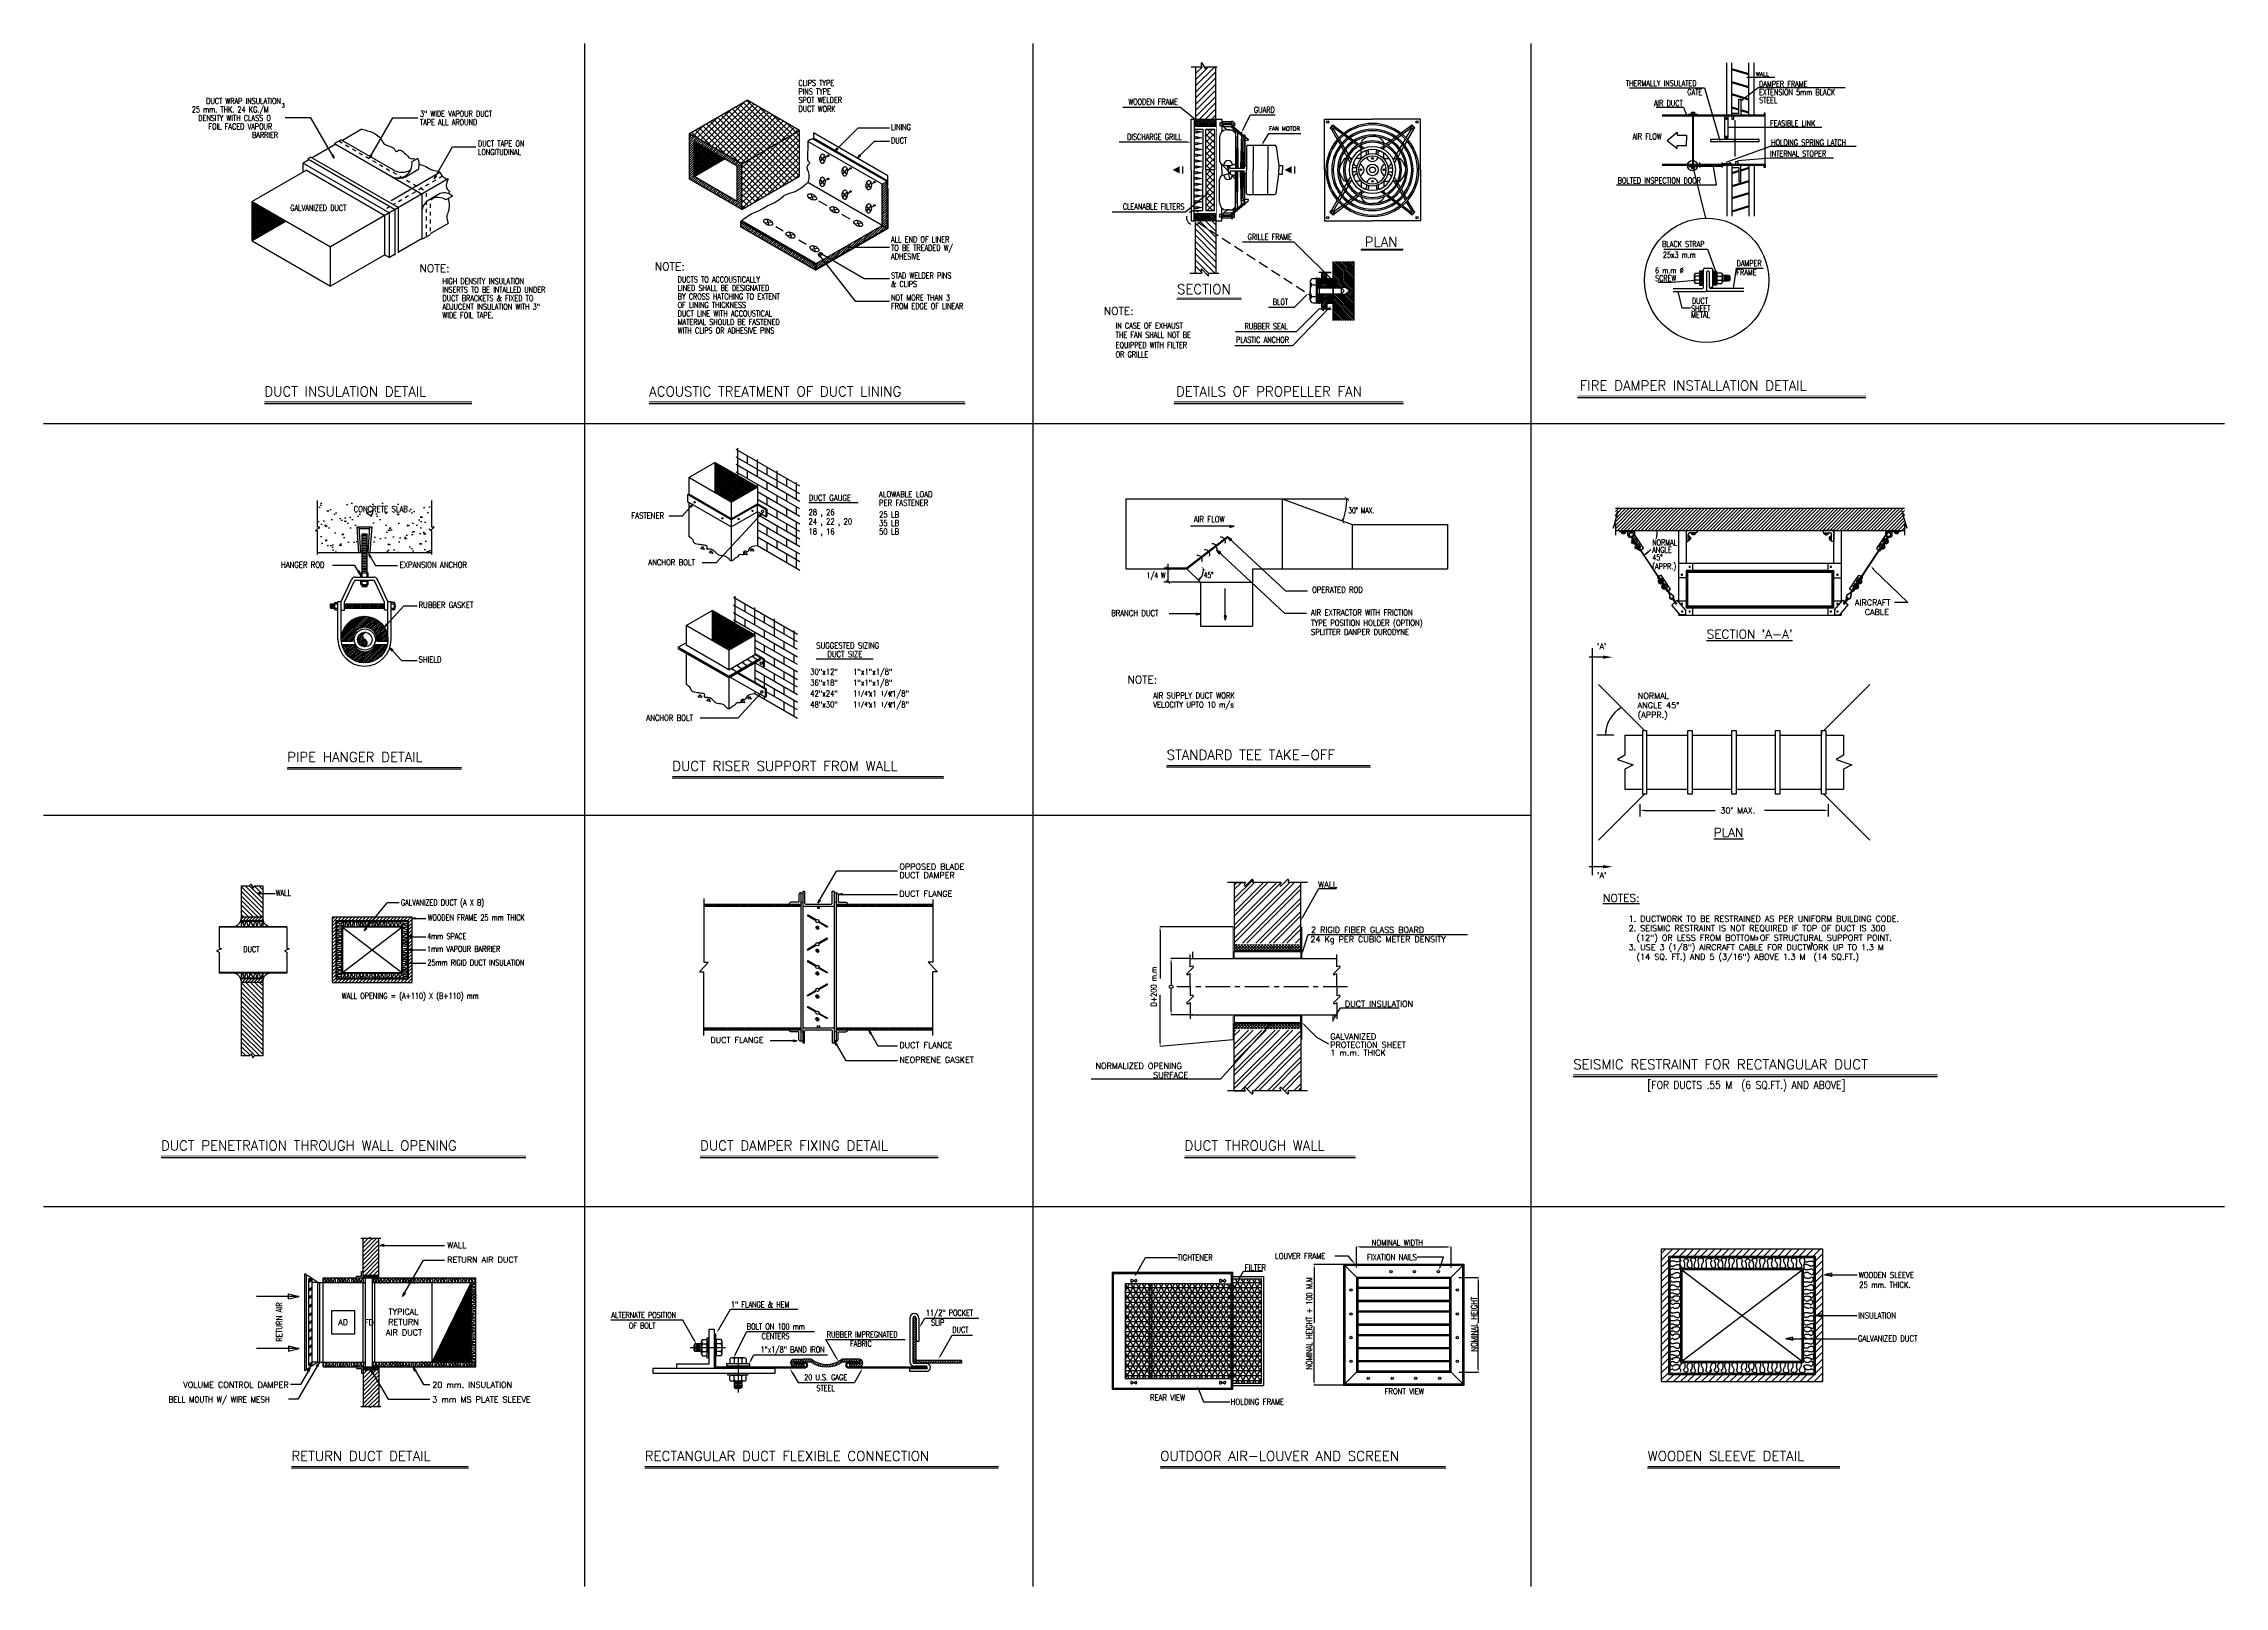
# Model space of a CAD drawing. Extents: x -251.9 to -196.2, y -340.1 to -300.7.
import ezdxf
from ezdxf.enums import TextEntityAlignment as Align

# ---------------------------------------------------------------- set-up
doc = ezdxf.new("R2010")
doc.units = 0
doc.header["$LTSCALE"] = 0.5
doc.header["$MEASUREMENT"] = 0
doc.header["$PDMODE"] = 3
for name, pattern in [('CENTER', [2, 1.25, -0.25, 0.25, -0.25]), ('DASHED', [0.75, 0.5, -0.25]), ('HIDDEN2', [0.1875, 0.125, -0.0625])]:
    doc.linetypes.add(name, pattern=pattern)
doc.layers.get('0').update_dxf_attribs({"color": 4, "linetype": 'CONTINUOUS'})
doc.layers.get('DEFPOINTS').update_dxf_attribs({"linetype": 'CONTINUOUS'})
for name, color, linetype in [('1', 3, 'CONTINUOUS'), ('2', 2, 'CONTINUOUS'), ('3', 3, 'CONTINUOUS'), ('4', 3, 'CONTINUOUS'), ('5', 2, 'CONTINUOUS'), ('AC', 10, 'CONTINUOUS'), ('AC-GDUCT', 2, 'CONTINUOUS'), ('CENTER', 4, 'CENTER'), ('DUCK', 2, 'CONTINUOUS'), ('ELV', 3, 'CONTINUOUS'), ('GATES', 4, 'CONTINUOUS'), ('HATCH', 11, 'CONTINUOUS'), ('HEDDEN', 3, 'HIDDEN2'), ('LA-1', 2, 'CONTINUOUS'), ('LA-3', 3, 'CONTINUOUS'), ('LA-4', 10, 'CONTINUOUS'), ('LEADER', 4, 'CONTINUOUS'), ('LINE', 3, 'CONTINUOUS'), ('Nut', 2, 'CONTINUOUS'), ('RED', 3, 'CONTINUOUS'), ('S', 6, 'CENTER'), ('TEXT', 2, 'CONTINUOUS'), ('TEXT1', 6, 'CONTINUOUS')]:
    doc.layers.add(name, color=color, linetype=linetype)
doc.styles.add('ROMANS', font='romans', dxfattribs={"width": 0.6})
doc.styles.add('ROMANT', font='romant.shx', dxfattribs={"width": 0.8})
pattern_1 = [(315, (-368.8205, -356.78352), (0.05831735, 0.05831735), [])]
pattern_2 = [(45, (-368.8205, -356.78352), (-0.038878233, 0.038878233), [])]
pattern_3 = [(45, (-336.963858, -334.861504), (-0.022142369, 0.022142369), [])]
pattern_4 = [(45, (-320.828542, -345.407006), (-0.022142369, 0.022142369), [])]

# ---------------------------------------------------------------- blocks, each defined once
blk = doc.blocks.new('*X11')
at = {"color": 0, "linetype": 'Continuous'}
for p, q in [((545, 345.6), (549.4, 350)), ((545, 347), (548, 350)), ((545, 348.4), (546.6, 350)), ((545, 349.8), (545.2, 350)), ((548.8, 345), (545, 348.8)), ((547.4, 345), (545, 347.4)), ((546, 345), (545, 346)), ((550.2, 345), (545.2, 350)), ((545.8, 345), (550.8, 350)), ((551.6, 345), (546.6, 350)), ((547.2, 345), (552.2, 350)), ((553, 345), (548, 350)), ((548.6, 345), (553.6, 350)), ((554.4, 345), (549.4, 350)), ((550.1, 345), (555.1, 350)), ((555.9, 345), (550.9, 350)), ((551.5, 345), (556.5, 350)), ((557.3, 345), (552.3, 350)), ((552.9, 345), (557.9, 350)), ((558.7, 345), (553.7, 350)), ((554.3, 345), (559, 349.7)), ((559, 346.1), (555.1, 350)), ((555.7, 345), (559, 348.3)), ((559, 347.5), (556.5, 350)), ((557.1, 345), (559, 346.9)), ((559, 348.9), (557.9, 350)), ((558.5, 345), (559, 345.5))]:
    blk.add_line(p, q, dxfattribs=at)
blk = doc.blocks.new('*X12')
at = {"color": 0, "linetype": 'Continuous'}
for p, q in [((544.9, 280.5), (549.4, 285)), ((544.9, 281.9), (548, 285)), ((544.9, 283.3), (546.6, 285)), ((544.9, 284.7), (545.2, 285)), ((548.7, 280), (544.9, 283.8)), ((547.3, 280), (544.9, 282.4)), ((545.9, 280), (544.9, 281)), ((550.1, 280), (545.2, 285)), ((545.9, 280), (550.9, 285)), ((551.6, 280), (546.6, 285)), ((547.3, 280), (552.3, 285)), ((553, 280), (548, 285)), ((548.7, 280), (553.7, 285)), ((554.4, 280), (549.4, 285)), ((550.1, 280), (555.1, 285)), ((555.8, 280), (550.8, 285)), ((551.5, 280), (556.5, 285)), ((557.2, 280), (552.2, 285)), ((552.9, 280), (557.9, 285)), ((558.6, 280), (553.6, 285)), ((554.4, 280), (559, 284.6)), ((559, 281.1), (555.1, 285)), ((555.8, 280), (559, 283.2)), ((559, 282.5), (556.5, 285)), ((557.2, 280), (559, 281.8)), ((559, 283.9), (557.9, 285)), ((558.6, 280), (559, 280.4))]:
    blk.add_line(p, q, dxfattribs=at)
blk = doc.blocks.new('*X8')
at = {"color": 0, "linetype": 'Continuous'}
for p, q in [((545, 243.8), (558.2, 257)), ((545, 248), (554, 257)), ((545, 252.3), (549.7, 257)), ((545, 256.5), (545.5, 257)), ((545, 239.5), (559, 253.5)), ((545, 235.3), (559, 249.3)), ((545, 231), (559, 245)), ((545, 226.8), (559, 240.8)), ((545, 222.6), (559, 236.6)), ((545, 218.3), (559, 232.3)), ((546.9, 216), (559, 228.1)), ((551.2, 216), (559, 223.8)), ((555.4, 216), (559, 219.6))]:
    blk.add_line(p, q, dxfattribs=at)
blk = doc.blocks.new('_ARCHTICK')
at = {"color": 0, "linetype": 'ByBlock', "const_width": 0.15}
blk.add_lwpolyline([(-0.5, -0.5), (0.5, 0.5)], dxfattribs=at)
blk = doc.blocks.new('*X1')
at = {"color": 0, "linetype": 'Continuous'}
for p, q in [((96.4, 55.3), (98.8, 57.7)), ((96.8, 54.4), (97.8, 55.3)), ((97.6, 53.9), (98.9, 55.1)), ((98.8, 56.4), (100.1, 57.7)), ((98.9, 53.8), (100.2, 55.1)), ((100.1, 56.4), (101.4, 57.7)), ((100.2, 53.8), (101.5, 55.1)), ((101.4, 56.4), (102.8, 57.7)), ((101.5, 53.8), (102.8, 55.1)), ((102.8, 56.4), (104.1, 57.7)), ((102.9, 53.8), (103.5, 54.5)), ((104.1, 56.4), (105.4, 57.7)), ((105.4, 56.4), (106.7, 57.7)), ((106.7, 56.4), (107.9, 57.6)), ((107.8, 56.1), (108.7, 57)), ((108.6, 55.6), (109.5, 56.5)), ((109.4, 55.1), (110.4, 56.1)), ((110.4, 54.7), (111.4, 55.7)), ((111.3, 54.3), (112.3, 55.3)), ((112.3, 54), (113.4, 55.1)), ((113.4, 53.7), (114.5, 54.9)), ((114.6, 53.6), (115.8, 54.8)), ((115.8, 53.5), (117.1, 54.8)), ((117.2, 53.5), (118.7, 55)), ((118.7, 53.7), (120.5, 55.5)), ((120.4, 54.1), (122.9, 56.6)), ((122.6, 55), (125.3, 57.7)), ((125.3, 56.4), (126.6, 57.7)), ((126.6, 56.4), (127.9, 57.7)), ((128, 56.4), (129.3, 57.7)), ((128.7, 54.5), (129.4, 55.1)), ((129.3, 56.4), (130.6, 57.7)), ((129.4, 53.8), (130.7, 55.1)), ((130.6, 56.4), (131.9, 57.7)), ((130.7, 53.8), (132, 55.1)), ((131.9, 56.4), (133.3, 57.7)), ((132, 53.8), (133.3, 55.1)), ((133.3, 56.4), (134.5, 57.6)), ((133.3, 53.8), (135.9, 56.3)), ((134.4, 56.2), (135.4, 57.1)), ((134.9, 54), (135.7, 54.8))]:
    blk.add_line(p, q, dxfattribs=at)
blk = doc.blocks.new('*X2')
at = {"color": 0, "linetype": 'Continuous'}
for p, q in [((151.3, 79.7), (151.9, 80.3)), ((151.3, 78.4), (152.8, 79.9)), ((151.3, 77), (152.8, 78.5)), ((151.3, 75.7), (152.8, 77.2)), ((151.3, 74.4), (152.8, 75.9)), ((151.3, 73.1), (152.8, 74.6)), ((151.3, 71.7), (152.8, 73.2)), ((151.3, 70.4), (152.8, 71.9)), ((151.3, 69.1), (152.8, 70.6)), ((151.3, 67.8), (152.8, 69.3)), ((151.3, 66.4), (152.8, 67.9)), ((151.3, 65.1), (152.8, 66.6)), ((151.3, 63.8), (152.8, 65.3)), ((151.3, 62.5), (152.8, 64)), ((151.3, 61.1), (152.8, 62.6)), ((151.3, 59.8), (152.8, 61.3)), ((151.3, 58.5), (152.8, 60)), ((151.4, 57.3), (152.8, 58.7)), ((151.9, 56.4), (152.9, 57.5)), ((152.6, 55.8), (153.8, 57)), ((153.6, 55.5), (155.1, 57)), ((155, 55.5), (156.5, 57)), ((156.3, 55.5), (157.8, 57)), ((157.6, 55.5), (159.1, 57)), ((158.9, 55.5), (160.4, 57)), ((160.3, 55.5), (161.8, 57)), ((161.6, 55.5), (163.1, 57)), ((162.9, 55.5), (164.4, 57)), ((164.2, 55.5), (165.7, 57)), ((165.6, 55.5), (167.1, 57)), ((166.9, 55.5), (168.4, 57)), ((168.2, 55.5), (169.7, 57)), ((169.6, 55.5), (171.1, 57)), ((170.9, 55.5), (172.4, 57)), ((172.2, 55.5), (173.7, 57)), ((173.5, 55.5), (175, 57)), ((174.9, 55.5), (176.4, 57)), ((176.2, 55.5), (177.7, 57)), ((177.5, 55.5), (177.9, 56))]:
    blk.add_line(p, q, dxfattribs=at)
blk = doc.blocks.new('*X5')
at = {"color": 0, "linetype": 'Continuous'}
for p, q in [((-3.6, 131.6), (7.7, 142.9)), ((-3.6, 107.8), (29.8, 141.2)), ((-3.6, 115.7), (21.9, 141.2)), ((-3.6, 123.7), (13.9, 141.2)), ((-3.6, 139.6), (-2, 141.2)), ((-3.6, 105.1), (32.5, 141.2)), ((-3.6, 113.1), (24.5, 141.2)), ((-3.6, 121), (16.6, 141.2)), ((-3.6, 129), (8.6, 141.2)), ((-3.6, 137), (0.7, 141.2)), ((1.4, 104.8), (36.4, 139.8)), ((4, 104.8), (36.4, 137.2)), ((9.3, 104.8), (36.4, 131.9)), ((12, 104.8), (36.4, 129.2)), ((17.3, 104.8), (36.4, 123.9)), ((20, 104.8), (36.4, 121.3)), ((25.3, 104.8), (36.4, 116)), ((27.9, 104.8), (36.4, 113.3)), ((33.2, 104.8), (36.4, 108)), ((35.9, 104.8), (36.4, 105.4))]:
    blk.add_line(p, q, dxfattribs=at)
blk = doc.blocks.new('*X3')
at = {"color": 0, "linetype": 'Continuous'}
for p, q in [((-3.7, 54.7), (-0.9, 57.4)), ((-3.7, 56.4), (-2.7, 57.4)), ((-0.4, 53.4), (-3.7, 56.7)), ((-2.1, 53.4), (-3.7, 54.9)), ((-3.2, 53.4), (0.8, 57.4)), ((1.4, 53.4), (-2.6, 57.4)), ((-1.4, 53.4), (2.6, 57.4)), ((3.2, 53.4), (-0.8, 57.4)), ((0.4, 53.4), (4.4, 57.4)), ((4.9, 53.4), (0.9, 57.4)), ((2.1, 53.4), (6.1, 57.4)), ((6.7, 53.4), (2.7, 57.4)), ((3.9, 53.4), (7.9, 57.4)), ((8.5, 53.4), (4.5, 57.4)), ((5.7, 53.4), (9.7, 57.4)), ((10.2, 53.4), (6.2, 57.4)), ((7.4, 53.4), (11.4, 57.4)), ((12, 53.4), (8, 57.4)), ((9.2, 53.4), (13.2, 57.4)), ((13.8, 53.4), (9.8, 57.4)), ((11, 53.4), (15, 57.4)), ((15.6, 53.4), (11.6, 57.4)), ((12.7, 53.4), (16.7, 57.4)), ((17.3, 53.4), (13.3, 57.4)), ((14.5, 53.4), (18.5, 57.4)), ((19.1, 53.4), (15.1, 57.4)), ((16.3, 53.4), (20.3, 57.4)), ((20.9, 53.4), (16.9, 57.4)), ((18, 53.4), (22, 57.4)), ((22.6, 53.4), (18.6, 57.4)), ((19.8, 53.4), (23.8, 57.4)), ((24.4, 53.4), (20.4, 57.4)), ((21.6, 53.4), (25.6, 57.4)), ((26.2, 53.4), (22.2, 57.4)), ((23.3, 53.4), (27.3, 57.4)), ((27.9, 53.4), (23.9, 57.4)), ((25.1, 53.4), (29.1, 57.4)), ((29.7, 53.4), (25.7, 57.4)), ((26.9, 53.4), (30.9, 57.4)), ((31.5, 53.4), (27.5, 57.4)), ((28.6, 53.4), (32.6, 57.4)), ((33.2, 53.4), (29.2, 57.4)), ((30.4, 53.4), (34.4, 57.4)), ((35, 53.4), (31, 57.4)), ((32.2, 53.4), (36.2, 57.4)), ((36.3, 53.8), (32.8, 57.4)), ((33.9, 53.4), (36.3, 55.8)), ((36.3, 55.6), (34.5, 57.4)), ((35.7, 53.4), (36.3, 54)), ((36.3, 57.4), (36.3, 57.4))]:
    blk.add_line(p, q, dxfattribs=at)
blk = doc.blocks.new('*X4')
at = {"color": 0, "linetype": 'Continuous'}
for p, q in [((-3.6, 20.3), (28.9, 52.7)), ((-3.6, 28.2), (20.9, 52.7)), ((-3.6, 36.2), (13, 52.7)), ((-3.6, 44.1), (5, 52.7)), ((-3.6, 52.1), (-2.9, 52.7)), ((-3.6, 17.6), (31.5, 52.7)), ((-3.6, 25.6), (23.6, 52.7)), ((-3.6, 33.5), (15.6, 52.7)), ((-3.6, 41.5), (7.7, 52.7)), ((-3.6, 49.4), (-0.3, 52.7)), ((0.4, 16.3), (36.4, 52.3)), ((4.1, 17.4), (36.4, 49.7)), ((8.4, 16.3), (36.4, 44.4)), ((11, 16.3), (36.4, 41.7)), ((16.3, 16.3), (36.4, 36.4)), ((19, 16.3), (36.4, 33.8)), ((25.4, 17.4), (36.4, 28.5)), ((3.1, 16.3), (3.2, 16.4)), ((6.8, 14.8), (7.6, 15.5)), ((24.3, 16.3), (24.5, 16.5)), ((26.7, 16.1), (36.4, 25.8)), ((32.2, 16.3), (36.4, 20.5)), ((34.9, 16.3), (36.4, 17.9))]:
    blk.add_line(p, q, dxfattribs=at)
blk = doc.blocks.new('*X7')
at = {"color": 0}
for p, q in [((13.766, 20.801), (13.855, 20.891)), ((13.766, 20.837), (13.82, 20.891)), ((13.766, 20.872), (13.784, 20.891)), ((13.843, 20.844), (13.89, 20.891)), ((13.879, 20.844), (13.926, 20.891)), ((13.914, 20.844), (13.961, 20.891)), ((13.949, 20.844), (13.996, 20.891)), ((13.985, 20.844), (14.032, 20.891)), ((14.02, 20.844), (14.067, 20.891)), ((14.056, 20.844), (14.102, 20.891)), ((14.091, 20.844), (14.138, 20.891)), ((14.126, 20.844), (14.173, 20.891)), ((14.162, 20.844), (14.208, 20.891)), ((14.197, 20.844), (14.244, 20.891)), ((14.232, 20.844), (14.279, 20.891)), ((14.268, 20.844), (14.315, 20.891)), ((14.303, 20.844), (14.35, 20.891)), ((14.338, 20.844), (14.385, 20.891)), ((14.374, 20.844), (14.421, 20.891)), ((14.409, 20.844), (14.456, 20.891)), ((14.444, 20.844), (14.491, 20.891)), ((14.48, 20.844), (14.527, 20.891)), ((14.515, 20.844), (14.562, 20.891)), ((14.55, 20.844), (14.597, 20.891)), ((14.586, 20.844), (14.633, 20.891)), ((14.621, 20.844), (14.668, 20.891)), ((14.657, 20.844), (14.703, 20.891)), ((14.692, 20.844), (14.739, 20.891)), ((14.727, 20.844), (14.774, 20.891)), ((14.763, 20.844), (14.81, 20.891)), ((14.798, 20.844), (14.845, 20.891)), ((14.833, 20.844), (14.88, 20.891)), ((14.869, 20.844), (14.916, 20.891)), ((14.904, 20.844), (14.951, 20.891)), ((14.939, 20.844), (14.986, 20.891)), ((14.975, 20.844), (15.022, 20.891)), ((15.01, 20.844), (15.057, 20.891)), ((15.045, 20.844), (15.092, 20.891)), ((15.081, 20.844), (15.128, 20.891)), ((15.116, 20.844), (15.163, 20.891)), ((15.152, 20.844), (15.198, 20.891)), ((15.187, 20.844), (15.234, 20.891)), ((15.222, 20.844), (15.269, 20.891)), ((15.258, 20.844), (15.304, 20.891)), ((15.293, 20.844), (15.34, 20.891)), ((15.328, 20.844), (15.375, 20.891)), ((15.364, 20.844), (15.411, 20.891)), ((15.399, 20.844), (15.446, 20.891)), ((15.434, 20.844), (15.481, 20.891)), ((15.47, 20.844), (15.517, 20.891)), ((15.505, 20.844), (15.552, 20.891)), ((15.54, 20.844), (15.587, 20.891)), ((15.576, 20.844), (15.623, 20.891)), ((15.611, 20.844), (15.658, 20.891)), ((15.647, 20.844), (15.693, 20.891)), ((15.682, 20.844), (15.729, 20.891)), ((15.717, 20.844), (15.764, 20.891)), ((15.753, 20.844), (15.799, 20.891)), ((15.788, 20.844), (15.835, 20.891)), ((15.823, 20.844), (15.87, 20.891)), ((15.859, 20.844), (15.906, 20.891)), ((15.894, 20.844), (15.941, 20.891)), ((15.929, 20.844), (15.976, 20.891)), ((15.965, 20.844), (16.012, 20.891)), ((16, 20.844), (16.047, 20.891)), ((16.035, 20.844), (16.082, 20.891)), ((16.071, 20.844), (16.118, 20.891)), ((16.106, 20.844), (16.153, 20.891)), ((16.141, 20.844), (16.188, 20.891)), ((16.177, 20.844), (16.224, 20.891)), ((16.212, 20.844), (16.259, 20.891)), ((16.248, 20.844), (16.294, 20.891)), ((16.283, 20.844), (16.33, 20.891)), ((16.318, 20.844), (16.365, 20.891)), ((16.354, 20.844), (16.4, 20.891)), ((16.389, 20.844), (16.436, 20.891)), ((16.424, 20.844), (16.471, 20.891)), ((16.46, 20.844), (16.507, 20.891)), ((16.495, 20.844), (16.542, 20.891)), ((16.53, 20.844), (16.577, 20.891)), ((16.566, 20.844), (16.613, 20.891)), ((16.601, 20.844), (16.648, 20.891)), ((16.636, 20.844), (16.683, 20.891)), ((16.672, 20.844), (16.719, 20.891)), ((16.707, 20.844), (16.754, 20.891)), ((16.743, 20.844), (16.789, 20.891)), ((16.778, 20.844), (16.825, 20.891)), ((16.813, 20.844), (16.86, 20.891)), ((16.849, 20.844), (16.895, 20.891)), ((16.884, 20.844), (16.931, 20.891)), ((16.919, 20.844), (16.966, 20.891)), ((16.955, 20.844), (17.002, 20.891)), ((16.99, 20.844), (17.037, 20.891)), ((17.025, 20.844), (17.072, 20.891)), ((17.061, 20.844), (17.108, 20.891)), ((17.096, 20.844), (17.143, 20.891)), ((17.131, 20.844), (17.178, 20.891)), ((17.167, 20.844), (17.214, 20.891)), ((17.202, 20.844), (17.249, 20.891)), ((17.238, 20.844), (17.284, 20.891)), ((17.273, 20.844), (17.32, 20.891)), ((17.308, 20.844), (17.355, 20.891)), ((17.344, 20.844), (17.39, 20.891)), ((17.379, 20.844), (17.426, 20.891)), ((17.414, 20.844), (17.461, 20.891)), ((17.45, 20.844), (17.497, 20.891)), ((17.485, 20.844), (17.532, 20.891)), ((17.52, 20.844), (17.567, 20.891)), ((17.531, 20.819), (17.578, 20.866)), ((17.531, 20.784), (17.578, 20.831)), ((13.766, 20.766), (13.812, 20.813)), ((13.766, 20.731), (13.812, 20.778)), ((13.766, 20.695), (13.812, 20.742)), ((13.766, 20.66), (13.812, 20.707)), ((13.766, 20.625), (13.812, 20.671)), ((13.766, 20.589), (13.812, 20.636)), ((13.766, 20.554), (13.812, 20.601)), ((13.766, 20.518), (13.812, 20.565)), ((13.766, 20.483), (13.812, 20.53)), ((13.766, 20.448), (13.812, 20.495)), ((13.766, 20.412), (13.812, 20.459)), ((13.766, 20.377), (13.812, 20.424)), ((13.766, 20.342), (13.812, 20.389)), ((13.766, 20.306), (13.812, 20.353)), ((13.766, 20.271), (13.812, 20.318)), ((13.766, 20.236), (13.812, 20.283)), ((17.531, 20.749), (17.578, 20.795)), ((17.531, 20.713), (17.578, 20.76)), ((17.531, 20.678), (17.578, 20.725)), ((17.531, 20.643), (17.578, 20.689)), ((17.531, 20.607), (17.578, 20.654)), ((17.531, 20.572), (17.578, 20.619)), ((17.531, 20.536), (17.578, 20.583)), ((17.531, 20.501), (17.578, 20.548)), ((17.531, 20.466), (17.578, 20.513)), ((17.531, 20.43), (17.578, 20.477)), ((17.531, 20.395), (17.578, 20.442)), ((17.531, 20.36), (17.578, 20.407)), ((17.531, 20.324), (17.578, 20.371)), ((17.531, 20.289), (17.578, 20.336)), ((17.531, 20.254), (17.578, 20.3)), ((17.531, 20.218), (17.578, 20.265)), ((13.766, 20.2), (13.812, 20.247)), ((13.766, 20.165), (13.812, 20.212)), ((13.766, 20.13), (13.812, 20.176)), ((13.766, 20.094), (13.812, 20.141)), ((13.766, 20.059), (13.812, 20.106)), ((13.766, 20.024), (13.812, 20.07)), ((13.766, 19.988), (13.812, 20.035)), ((13.766, 19.953), (13.812, 20)), ((13.77, 19.922), (13.817, 19.969)), ((13.805, 19.922), (13.852, 19.969)), ((13.841, 19.922), (13.888, 19.969)), ((13.876, 19.922), (13.923, 19.969)), ((13.911, 19.922), (13.958, 19.969)), ((13.947, 19.922), (13.994, 19.969)), ((13.982, 19.922), (14.029, 19.969)), ((14.018, 19.922), (14.064, 19.969)), ((14.053, 19.922), (14.1, 19.969)), ((14.088, 19.922), (14.135, 19.969)), ((14.124, 19.922), (14.17, 19.969)), ((14.159, 19.922), (14.206, 19.969)), ((14.194, 19.922), (14.241, 19.969)), ((14.23, 19.922), (14.277, 19.969)), ((14.265, 19.922), (14.312, 19.969)), ((14.3, 19.922), (14.347, 19.969)), ((14.336, 19.922), (14.383, 19.969)), ((14.371, 19.922), (14.418, 19.969)), ((14.406, 19.922), (14.453, 19.969)), ((14.442, 19.922), (14.489, 19.969)), ((14.477, 19.922), (14.524, 19.969)), ((14.513, 19.922), (14.559, 19.969)), ((14.548, 19.922), (14.595, 19.969)), ((14.583, 19.922), (14.63, 19.969)), ((14.619, 19.922), (14.665, 19.969)), ((14.654, 19.922), (14.701, 19.969)), ((14.689, 19.922), (14.736, 19.969)), ((14.725, 19.922), (14.772, 19.969)), ((14.76, 19.922), (14.807, 19.969)), ((14.795, 19.922), (14.842, 19.969)), ((14.831, 19.922), (14.878, 19.969)), ((14.866, 19.922), (14.913, 19.969)), ((14.901, 19.922), (14.948, 19.969)), ((14.937, 19.922), (14.984, 19.969)), ((14.972, 19.922), (15.019, 19.969)), ((15.007, 19.922), (15.054, 19.969)), ((15.043, 19.922), (15.09, 19.969)), ((15.078, 19.922), (15.125, 19.969)), ((15.114, 19.922), (15.16, 19.969)), ((15.149, 19.922), (15.196, 19.969)), ((15.184, 19.922), (15.231, 19.969)), ((15.22, 19.922), (15.266, 19.969)), ((15.255, 19.922), (15.302, 19.969)), ((15.29, 19.922), (15.337, 19.969)), ((15.326, 19.922), (15.373, 19.969)), ((15.361, 19.922), (15.408, 19.969)), ((15.396, 19.922), (15.443, 19.969)), ((15.432, 19.922), (15.479, 19.969)), ((15.467, 19.922), (15.514, 19.969)), ((15.502, 19.922), (15.549, 19.969)), ((15.538, 19.922), (15.585, 19.969)), ((15.573, 19.922), (15.62, 19.969)), ((15.609, 19.922), (15.655, 19.969)), ((15.644, 19.922), (15.691, 19.969)), ((15.679, 19.922), (15.726, 19.969)), ((15.715, 19.922), (15.761, 19.969)), ((15.75, 19.922), (15.797, 19.969)), ((15.785, 19.922), (15.832, 19.969)), ((15.821, 19.922), (15.868, 19.969)), ((15.856, 19.922), (15.903, 19.969)), ((15.891, 19.922), (15.938, 19.969)), ((15.927, 19.922), (15.974, 19.969)), ((15.962, 19.922), (16.009, 19.969)), ((15.997, 19.922), (16.044, 19.969)), ((16.033, 19.922), (16.08, 19.969)), ((16.068, 19.922), (16.115, 19.969)), ((16.103, 19.922), (16.15, 19.969)), ((16.139, 19.922), (16.186, 19.969)), ((16.174, 19.922), (16.221, 19.969)), ((16.21, 19.922), (16.256, 19.969)), ((16.245, 19.922), (16.292, 19.969)), ((16.28, 19.922), (16.327, 19.969)), ((16.316, 19.922), (16.363, 19.969)), ((16.351, 19.922), (16.398, 19.969)), ((16.386, 19.922), (16.433, 19.969)), ((16.422, 19.922), (16.469, 19.969)), ((16.457, 19.922), (16.504, 19.969)), ((16.492, 19.922), (16.539, 19.969)), ((16.528, 19.922), (16.575, 19.969)), ((16.563, 19.922), (16.61, 19.969)), ((16.598, 19.922), (16.645, 19.969)), ((16.634, 19.922), (16.681, 19.969)), ((16.669, 19.922), (16.716, 19.969)), ((16.705, 19.922), (16.751, 19.969)), ((16.74, 19.922), (16.787, 19.969)), ((16.775, 19.922), (16.822, 19.969)), ((16.811, 19.922), (16.857, 19.969)), ((16.846, 19.922), (16.893, 19.969)), ((16.881, 19.922), (16.928, 19.969)), ((16.917, 19.922), (16.964, 19.969)), ((16.952, 19.922), (16.999, 19.969)), ((16.987, 19.922), (17.034, 19.969)), ((17.023, 19.922), (17.07, 19.969)), ((17.058, 19.922), (17.105, 19.969)), ((17.093, 19.922), (17.14, 19.969)), ((17.129, 19.922), (17.176, 19.969)), ((17.164, 19.922), (17.211, 19.969)), ((17.2, 19.922), (17.246, 19.969)), ((17.235, 19.922), (17.282, 19.969)), ((17.27, 19.922), (17.317, 19.969)), ((17.306, 19.922), (17.352, 19.969)), ((17.341, 19.922), (17.388, 19.969)), ((17.376, 19.922), (17.423, 19.969)), ((17.412, 19.922), (17.459, 19.969)), ((17.447, 19.922), (17.494, 19.969)), ((17.482, 19.922), (17.529, 19.969)), ((17.518, 19.922), (17.578, 19.982)), ((17.531, 20.183), (17.578, 20.23)), ((17.531, 20.148), (17.578, 20.194)), ((17.531, 20.112), (17.578, 20.159)), ((17.531, 20.077), (17.578, 20.124)), ((17.531, 20.041), (17.578, 20.088)), ((17.531, 20.006), (17.578, 20.053)), ((17.531, 19.971), (17.578, 20.018)), ((17.553, 19.922), (17.578, 19.947))]:
    blk.add_line(p, q, dxfattribs=at)
blk = doc.blocks.new('*X10')
at = {"color": 0}
for p, q in [((110.3, 81.5), (110.3, 81.5)), ((110.4, 81.5), (110.4, 81.5)), ((110.5, 81.5), (110.5, 81.5)), ((110.6, 81.5), (110.6, 81.5)), ((110.7, 81.5), (110.7, 81.5)), ((110.8, 81.5), (110.8, 81.5)), ((110.9, 81.5), (110.9, 81.5)), ((111, 81.5), (111, 81.5)), ((111.1, 81.5), (111.1, 81.5)), ((111.2, 81.5), (111.2, 81.5)), ((111.3, 81.5), (111.3, 81.5)), ((111.4, 81.5), (111.4, 81.5)), ((111.5, 81.5), (111.5, 81.5)), ((111.6, 81.5), (111.6, 81.5)), ((111.7, 81.5), (111.7, 81.5)), ((111.8, 81.5), (111.8, 81.5)), ((111.9, 81.5), (111.9, 81.5)), ((112, 81.4), (112, 81.5)), ((112.1, 81.4), (112.1, 81.5)), ((112.2, 81.4), (112.2, 81.5)), ((112.2, 81.4), (115.7, 81.4)), ((112.3, 81.4), (112.3, 81.5)), ((112.4, 81.4), (112.4, 81.5)), ((112.5, 81.3), (112.5, 81.5)), ((112.6, 81.3), (112.6, 81.5)), ((112.6, 81.3), (115.4, 81.3)), ((112.7, 81.3), (112.7, 81.5)), ((112.8, 81.2), (112.8, 81.5)), ((112.9, 81.2), (112.9, 81.5)), ((112.9, 81.2), (115.2, 81.2)), ((113, 81.2), (113, 81.5)), ((113.1, 81.1), (113.1, 81.5)), ((113.2, 81.1), (113.2, 81.5)), ((113.2, 81.1), (115.1, 81.1)), ((113.3, 81.1), (113.3, 81.5)), ((113.4, 81), (113.4, 81.5)), ((113.4, 81), (115, 81)), ((113.5, 81), (113.5, 81.5)), ((113.6, 80.9), (113.6, 81.5)), ((113.7, 80.9), (113.7, 81.5)), ((113.7, 80.9), (114.9, 80.9)), ((113.8, 80.8), (113.8, 81.5)), ((113.9, 80.8), (113.9, 81.5)), ((113.9, 80.8), (114.8, 80.8)), ((114, 80.7), (114, 81.5)), ((114, 80.7), (114.7, 80.7)), ((114.1, 80.7), (114.1, 81.5)), ((114.2, 80.6), (114.2, 81.5)), ((114.2, 80.6), (114.6, 80.6)), ((114.3, 80.5), (114.3, 81.5)), ((114.4, 80.1), (114.4, 81.5)), ((114.4, 80.5), (114.6, 80.5)), ((114.5, 80.4), (114.5, 81.5)), ((114.6, 80.6), (114.6, 81.5)), ((114.7, 80.7), (114.7, 81.5)), ((114.8, 80.8), (114.8, 81.5)), ((114.9, 80.9), (114.9, 81.5)), ((115, 81), (115, 81.5)), ((115.1, 81.1), (115.1, 81.5)), ((115.2, 81.2), (115.2, 81.5)), ((115.3, 81.2), (115.3, 81.5)), ((115.4, 81.3), (115.4, 81.5)), ((115.5, 81.3), (115.5, 81.5)), ((115.6, 81.4), (115.6, 81.5)), ((115.7, 81.4), (115.7, 81.5)), ((115.8, 81.4), (115.8, 81.5)), ((115.9, 81.5), (115.9, 81.5)), ((116, 81.5), (116, 81.5)), ((116.1, 81.5), (116.1, 81.5)), ((116.2, 81.5), (116.2, 81.5))]:
    blk.add_line(p, q, dxfattribs=at)
blk = doc.blocks.new('*X9')
at = {"color": 0, "linetype": 'Continuous'}
for p, q in [((553, 209.3), (557.7, 214)), ((553, 213.6), (553.4, 214)), ((553, 205.1), (559, 211.1)), ((559, 204.7), (553, 210.7)), ((559, 208.9), (553.9, 214)), ((559, 213.2), (558.2, 214)), ((553, 200.9), (559, 206.9)), ((559, 200.4), (553, 206.4)), ((553, 196.6), (559, 202.6)), ((559, 196.2), (553, 202.2)), ((553, 192.4), (559, 198.4)), ((559, 191.9), (553, 197.9)), ((553, 188.1), (559, 194.1)), ((559, 187.7), (553, 193.7)), ((556.5, 186), (553, 189.5)), ((555.1, 186), (559, 189.9))]:
    blk.add_line(p, q, dxfattribs=at)
blk = doc.blocks.new('*X6')
at = {"color": 0}
for p, q in [((169, 142.1), (171.9, 145)), ((169, 143.5), (170.5, 145)), ((169, 145), (169, 145)), ((169, 140.7), (173, 144.7)), ((169, 139.3), (173, 143.3)), ((169, 137.9), (173, 141.9)), ((169, 136.5), (173, 140.5)), ((169, 135.1), (173, 139.1)), ((169, 133.6), (173, 137.6)), ((169, 132.2), (173, 136.2)), ((169.2, 131), (173, 134.8)), ((170.6, 131), (173, 133.4)), ((172, 131), (173, 132)), ((182, 143.8), (183.2, 145)), ((182, 142.4), (184.6, 145)), ((182, 141), (186, 145)), ((182, 139.6), (186, 143.6)), ((182, 138.2), (186, 142.2)), ((182, 136.7), (186, 140.7)), ((182, 135.3), (186, 139.3)), ((182, 133.9), (186, 137.9)), ((182, 132.5), (186, 136.5)), ((182, 131.1), (186, 135.1)), ((183.3, 131), (186, 133.7)), ((184.7, 131), (186, 132.3))]:
    blk.add_line(p, q, dxfattribs=at)

msp = doc.modelspace()

# ---------------------------------------------------------------- hatches: boundary and pattern name
at = {"layer": 'HATCH'}
h = msp.add_hatch(dxfattribs=at)
h.set_pattern_fill('ANSI37', color=256, scale=0.835041, style=0)
h.set_pattern_definition([(45, (-323.62303, -324.36141), (-0.0738079, 0.0738079), []), (135, (-323.62303, -324.36141), (-0.0738079, -0.0738079), [])])
h.paths.add_polyline_path([(-232.594, -302.92), (-234.064, -303.769), (-234.064, -304.938), (-232.594, -304.089)])
h.paths.add_polyline_path([(-232.594, -302.92), (-233.93, -302.149), (-235.4, -302.997), (-234.064, -303.769)])
h = msp.add_hatch(dxfattribs=at)
h.set_pattern_fill('ANSI31', color=256, scale=0.334016, style=0)
h.set_pattern_definition([(45, (-323.623034, -324.36141), (-0.029523159, 0.029523159), [])])
h.paths.add_polyline_path([(-235.4, -304.166), (-234.064, -304.938), (-234.064, -303.769), (-235.4, -302.997)])
h.paths.add_polyline_path([(-235.283, -304.099), (-235.283, -303.2), (-234.18, -303.836), (-234.18, -304.735)], flags=16)
h = msp.add_hatch(dxfattribs=at)
h.set_pattern_fill('ANSI37', color=256, scale=0.250512, style=0)
h.set_pattern_definition([(45, (-327.96625, -315.17151), (-0.022142369, 0.022142369), []), (135, (-327.96625, -315.17151), (-0.022142369, -0.022142369), [])])
h.paths.add_polyline_path([(-234.504, -303.649), (-235.283, -303.2), (-235.283, -304.099)])
h = msp.add_hatch(dxfattribs=at)
h.set_pattern_fill('ANSI31', color=256, scale=0.334016, style=0)
h.set_pattern_definition([(45, (-327.96625, -315.42202), (-0.029523159, 0.029523159), [])])
h.paths.add_polyline_path([(-230.363, -304.228), (-230.48, -304.295), (-230.48, -305.348), (-230.363, -305.416)])
h.paths.add_polyline_path([(-230.363, -305.416), (-230.48, -305.348), (-232.167, -306.322), (-232.167, -306.457)])
h.paths.add_polyline_path([(-234.097, -305.246), (-234.097, -305.381), (-232.2, -306.477), (-232.2, -306.342)])
h = msp.add_hatch(dxfattribs=at)
h.set_pattern_fill('ANSI37', color=256, scale=0.250512, style=0)
h.set_pattern_definition([(45, (-339.662973, -322.873104), (-0.022142369, 0.022142369), []), (135, (-339.662973, -322.873104), (-0.022142369, -0.022142369), [])])
h.paths.add_polyline_path([(-245.702, -305.239), (-246.57, -304.738), (-246.57, -305.74)])
h = msp.add_hatch(dxfattribs=at)
h.set_pattern_fill('ANSI37', color=256, scale=0.250512, style=0)
h.set_pattern_definition([(45, (-337.707262, -328.91533), (-0.022142369, 0.022142369), []), (135, (-337.707262, -328.91533), (-0.022142369, -0.022142369), [])])
h.paths.add_polyline_path([(-234.334, -312.411), (-233.666, -312.025), (-234.752, -311.398), (-234.752, -312.17)])
h = msp.add_hatch(dxfattribs=at)
h.set_pattern_fill('AR-CONC', color=256, scale=0.250512, style=0)
h.set_pattern_definition([(50, (-335.2368, -333.8816), (1.796825, -0.157202), [0.187884, -2.066727]), (355, (-335.2368, -333.8816), (-0.34759, 1.884334), [0.150307, -1.65338]), (100.4514, (-335.0871, -333.8947), (1.449237, 1.72713), [0.159677, -1.756447]), (46.1842, (-335.2368, -333.3806), (2.67357, -0.414646), [0.28183, -3.10009]), (96.6356, (-335.014, -333.4152), (2.341445, 2.440285), [0.239516, -2.63467]), (351.1842, (-335.2368, -333.3806), (2.34144, 2.44029), [0.22546, -2.48007]), (21, (-334.9863, -333.5059), (1.495326, -1.00861), [0.187884, -2.066727]), (326, (-334.9863, -333.5059), (0.609535, 1.81659), [0.150307, -1.65338]), (71.4514, (-334.8617, -333.59), (2.10486, 0.80798), [0.159677, -1.756447]), (37.5, (-335.2368, -333.88164), (0.030462, 0.83394), [0, -1.63334, 0, -1.678432, 0, -1.659644]), (7.5, (-335.2368, -333.8816), (0.6590216, 0.98805), [0, -0.956957, 0, -1.595763, 0, -0.632544]), (327.5, (-335.7955, -333.88164), (1.337291, -0.0565027), [0, -0.626281, 0, -1.953996, 0, -2.592802]), (317.5, (-336.046, -333.8816), (1.460953, 0.250775), [0, -0.814165, 0, -1.297654, 0, -1.841265])])
h.paths.add_polyline_path([(-241.976, -313.142), (-242.026, -313.142), (-241.924, -313.048), (-241.976, -313.048), (-241.976, -312.46), (-244.898, -312.41), (-244.898, -313.048), (-244.847, -313.048), (-244.949, -313.142), (-244.898, -313.142), (-244.898, -313.699), (-243.844, -313.699), (-243.889, -313.041), (-243.507, -313.041), (-243.552, -313.699), (-241.976, -313.699)])
h.paths.add_polyline_path([(-243.086, -313.147), (-243.086, -313.116), (-243.047, -313.128)], flags=16)
h.paths.add_polyline_path([(-243.086, -313.481), (-243.047, -313.494), (-243.086, -313.513)], flags=16)
h.paths.add_polyline_path([(-242.659, -313.329), (-242.619, -313.342), (-242.659, -313.361)], flags=16)
h.paths.add_polyline_path([(-242.601, -313.026), (-242.601, -312.994), (-242.561, -313.007)], flags=16)
h.paths.add_polyline_path([(-242.851, -312.742), (-242.851, -312.71), (-242.811, -312.723)], flags=16)
h.paths.add_polyline_path([(-242.28, -313.464), (-242.24, -313.476), (-242.28, -313.495)], flags=16)
h.paths.add_polyline_path([(-242.173, -313.239), (-242.173, -313.208), (-242.134, -313.22)], flags=16)
h.paths.add_polyline_path([(-242.259, -312.812), (-242.259, -312.781), (-242.219, -312.793)], flags=16)
h.paths.add_polyline_path([(-244.165, -312.9), (-244.205, -312.919), (-244.205, -312.887)], flags=16)
h.paths.add_polyline_path([(-244.223, -313.235), (-244.263, -313.254), (-244.263, -313.222)], flags=16)
h.paths.add_polyline_path([(-244.287, -313.513), (-244.327, -313.531), (-244.327, -313.5)], flags=16)
h.paths.add_polyline_path([(-244.65, -313.387), (-244.69, -313.406), (-244.69, -313.374)], flags=16)
h.paths.add_polyline_path([(-244.65, -313.022), (-244.69, -313.04), (-244.69, -313.009)], flags=16)
h.paths.add_polyline_path([(-244.608, -312.637), (-244.648, -312.656), (-244.648, -312.625)], flags=16)
h.paths.add_polyline_path([(-244.357, -312.694), (-243.107, -312.694), (-243.107, -312.519), (-244.357, -312.519)], flags=24)
h = msp.add_hatch(dxfattribs=at)
h.set_pattern_fill('AR-SAND', color=256, scale=0.250512, style=0)
h.set_pattern_definition([(37.5, (-335.23683, -333.88164), (-0.0157806, 0.482693), [0, -0.3807787, 0, -0.425871, 0, -0.4070825]), (7.5, (-335.2368, -333.88164), (0.443351, 0.7069823), [0, -0.2054201, 0, -0.3432019, 0, -0.131519]), (327.5, (-335.54496, -333.88164), (0.7801309, 0.0014177), [0, -0.1252562, 0, -0.4509222, 0, -0.588704]), (317.5, (-335.54496, -333.88164), (0.7530717, 0.2198685), [0, -0.062628, 0, -0.2956045, 0, -0.3381916])])
h.paths.add_polyline_path([(-241.976, -313.142), (-242.026, -313.142), (-241.924, -313.048), (-241.976, -313.048), (-241.976, -312.46), (-244.898, -312.41), (-244.898, -313.048), (-244.847, -313.048), (-244.949, -313.142), (-244.898, -313.142), (-244.898, -313.699), (-243.844, -313.699), (-243.889, -313.041), (-243.507, -313.041), (-243.552, -313.699), (-241.976, -313.699)])
h.paths.add_polyline_path([(-243.086, -313.147), (-243.086, -313.116), (-243.047, -313.128)], flags=16)
h.paths.add_polyline_path([(-243.086, -313.481), (-243.047, -313.494), (-243.086, -313.513)], flags=16)
h.paths.add_polyline_path([(-242.659, -313.329), (-242.619, -313.342), (-242.659, -313.361)], flags=16)
h.paths.add_polyline_path([(-242.851, -312.742), (-242.851, -312.71), (-242.811, -312.723)], flags=16)
h.paths.add_polyline_path([(-242.601, -313.026), (-242.601, -312.994), (-242.561, -313.007)], flags=16)
h.paths.add_polyline_path([(-244.223, -313.235), (-244.263, -313.254), (-244.263, -313.222)], flags=16)
h.paths.add_polyline_path([(-244.165, -312.9), (-244.205, -312.919), (-244.205, -312.887)], flags=16)
h.paths.add_polyline_path([(-244.287, -313.513), (-244.327, -313.531), (-244.327, -313.5)], flags=16)
h.paths.add_polyline_path([(-242.28, -313.464), (-242.24, -313.476), (-242.28, -313.495)], flags=16)
h.paths.add_polyline_path([(-242.259, -312.812), (-242.259, -312.781), (-242.219, -312.793)], flags=16)
h.paths.add_polyline_path([(-242.173, -313.208), (-242.134, -313.22), (-242.173, -313.239)], flags=16)
h.paths.add_polyline_path([(-244.65, -313.387), (-244.69, -313.406), (-244.69, -313.374)], flags=16)
h.paths.add_polyline_path([(-244.65, -313.022), (-244.69, -313.04), (-244.69, -313.009)], flags=16)
h.paths.add_polyline_path([(-244.608, -312.637), (-244.648, -312.656), (-244.648, -312.625)], flags=16)
h.paths.add_polyline_path([(-244.357, -312.694), (-243.107, -312.694), (-243.107, -312.519), (-244.357, -312.519)], flags=24)
h = msp.add_hatch(dxfattribs=at)
h.set_pattern_fill('ANSI31', color=256, scale=0.250512, style=0)
h.set_pattern_definition(pattern_3)
h.paths.add_polyline_path([(-244.209, -315.014), (-244.209, -315.118), (-243.186, -315.118), (-243.186, -315.014)])
h = msp.add_hatch(dxfattribs=at)
h.set_pattern_fill('ANSI37', color=256, scale=0.250512, style=0)
h.set_pattern_definition([(45, (-337.772004, -329.499866), (-0.022142369, 0.022142369), []), (135, (-337.772004, -329.499866), (-0.022142369, -0.022142369), [])])
h.paths.add_polyline_path([(-234.817, -315.18), (-234.817, -315.951), (-234.399, -316.192), (-233.731, -315.807)])
h = msp.add_hatch(dxfattribs=at)
h.set_pattern_fill('ANSI31', color=256, scale=0.250512, style=0)
h.set_pattern_definition(pattern_3)
h.paths.add_polyline_path([(-243.381, -315.964), (-243.104, -315.964, 0.01756), (-243.103, -315.922, 1), (-244.293, -315.922, 0.01756), (-244.291, -315.964), (-244.002, -315.964, -1.143544)])
h.paths.add_polyline_path([(-243.978, -316.047), (-244.279, -316.047, 0.807573), (-243.116, -316.047), (-243.404, -316.047, -0.654654)])
h.paths.add_polyline_path([(-243.666, -315.736, 0.454006), (-243.879, -315.922, 0.389243), (-243.708, -316.109, 0.708719), (-243.69, -315.923, -0.730178)])
h = msp.add_hatch(dxfattribs=at)
h.set_pattern_fill('_U', color=256, scale=0.082473, angle=315, style=0, pattern_type=0)
h.set_pattern_definition(pattern_1)
h.paths.add_polyline_path([(-246.848, -323.012), (-246.299, -323.012), (-246.299, -322.213), (-246.518, -322.213), (-246.546, -322.268), (-246.601, -322.165), (-246.628, -322.213), (-246.848, -322.213)])
h = msp.add_hatch(dxfattribs=at)
h.set_pattern_fill('ANSI31', color=256, scale=0.250512, style=0)
h.set_pattern_definition(pattern_4)
h.paths.add_polyline_path([(-235.031, -322.731), (-232.559, -322.731), (-232.559, -322.681), (-235.031, -322.681)])
h = msp.add_hatch(dxfattribs=at)
h.set_pattern_fill('ANSI31', color=256, scale=0.250512, style=0)
h.set_pattern_definition(pattern_4)
h.paths.add_polyline_path([(-231.657, -322.731), (-229.185, -322.731), (-229.185, -322.681), (-231.657, -322.681)])
h = msp.add_hatch(dxfattribs=at)
h.set_pattern_fill('_U', color=256, scale=0.054982, angle=45, style=0, pattern_type=0)
h.set_pattern_definition(pattern_2)
h.paths.add_polyline_path([(-246.299, -323.104), (-246.299, -323.012), (-246.848, -323.012), (-246.848, -323.104)])
h = msp.add_hatch(dxfattribs=at)
h.set_pattern_fill('ANSI31', color=256, scale=0.501025, style=0)
h.set_pattern_definition([(45, (-329.37642, -341.31641), (-0.044284738, 0.044284738), [])])
h.paths.add_polyline_path([(-242.486, -323.012), (-244.523, -323.012), (-244.523, -324.683), (-242.486, -324.683)])
h.paths.add_polyline_path([(-242.578, -323.104), (-242.578, -324.591), (-244.431, -324.591), (-244.431, -323.104)], flags=16)
h = msp.add_hatch(dxfattribs=at)
h.set_pattern_fill('_U', color=256, scale=0.054982, angle=45, style=0, pattern_type=0)
h.set_pattern_definition(pattern_2)
h.paths.add_polyline_path([(-246.299, -324.683), (-246.299, -324.591), (-246.848, -324.591), (-246.848, -324.683)])
h = msp.add_hatch(dxfattribs=at)
h.set_pattern_fill('_U', color=256, scale=0.082473, angle=315, style=0, pattern_type=0)
h.set_pattern_definition(pattern_1)
h.paths.add_polyline_path([(-246.299, -324.683), (-246.848, -324.683), (-246.848, -326.554), (-246.63, -326.554), (-246.601, -326.502), (-246.546, -326.605), (-246.52, -326.554), (-246.299, -326.554)])
h = msp.add_hatch(dxfattribs=at)
h.set_pattern_fill('ANSI31', color=256, scale=0.250512, style=0)
h.set_pattern_definition([(45, (-332.402264, -343.613917), (-0.022142369, 0.022142369), [])])
h.paths.add_polyline_path([(-235.031, -325.888), (-232.559, -325.888), (-232.559, -325.837), (-235.031, -325.837)])
h = msp.add_hatch(dxfattribs=at)
h.set_pattern_fill('ANSI31', color=256, scale=0.250512, style=0)
h.set_pattern_definition(pattern_4)
h.paths.add_polyline_path([(-231.657, -325.888), (-229.185, -325.888), (-229.185, -325.837), (-231.657, -325.837)])
h = msp.add_hatch(dxfattribs=at)
h.set_pattern_fill('ANSI31', color=256, scale=0.608943, style=0)
h.set_pattern_definition([(45, (-325.95441, -351.01936), (-0.05382345, 0.05382345), [])])
h.paths.add_polyline_path([(-243.331, -331.21), (-243.492, -331.21), (-243.492, -331.234), (-243.566, -331.185), (-243.566, -331.21), (-243.737, -331.21), (-243.737, -332.154), (-243.331, -332.154)])
h = msp.add_hatch(dxfattribs=at)
h.set_pattern_fill('ANSI31', color=256, scale=1.014905, style=0)
h.set_pattern_definition([(45, (-382.4706, -368.56819), (-0.08970575, 0.08970575), [])])
h.paths.add_polyline_path([(-206.46, -331.491), (-210.587, -331.491), (-210.587, -334.874), (-206.46, -334.874)])
h.paths.add_polyline_path([(-206.646, -331.677), (-206.646, -334.688), (-210.401, -334.688), (-210.401, -331.677)], flags=16)
h = msp.add_hatch(dxfattribs=at)
h.set_pattern_fill('ANSI31', color=256, scale=0.162385, style=0)
h.set_pattern_definition([(45, (-336.234206, -352.00708), (-0.0143529197, 0.0143529197), [])])
h.paths.add_polyline_path([(-243.737, -332.154), (-243.737, -332.225), (-243.331, -332.225), (-243.331, -332.154)])
h = msp.add_hatch(dxfattribs=at)
h.set_pattern_fill('ANSI31', color=256, scale=0.202981, angle=225, style=0)
h.set_pattern_definition([(270, (-325.954411, -351.01936), (0.025372617, -7e-18), [])])
edge = h.paths.add_edge_path()
edge.add_line((-240.977, -332.346), (-241.971, -334.376))
edge.add_line((-241.971, -334.376), (-241.889, -334.376))
edge.add_spline(control_points=[(-241.889, -334.376), (-241.886, -334.375), (-241.881, -334.374), (-241.87, -334.374), (-241.862, -334.374), (-241.857, -334.376)], knot_values=[0.616333, 0.616333, 0.616333, 0.616333, 0.620637, 0.624039, 0.632331, 0.632331, 0.632331, 0.632331], degree=3, periodic=0)
edge.add_line((-241.857, -334.376), (-241.801, -334.376))
edge.add_spline(control_points=[(-241.801, -334.376), (-241.799, -334.375), (-241.792, -334.373), (-241.783, -334.374), (-241.775, -334.374), (-241.773, -334.376), (-241.773, -334.376)], knot_values=[0.430789, 0.430789, 0.430789, 0.430789, 0.433918, 0.440722, 0.444191, 0.444977, 0.444977, 0.444977, 0.444977], degree=3, periodic=0)
edge.add_line((-241.773, -334.376), (-241.722, -334.376))
edge.add_spline(control_points=[(-241.722, -334.376), (-241.72, -334.375), (-241.718, -334.374), (-241.713, -334.374), (-241.711, -334.375), (-241.709, -334.376), (-241.709, -334.376)], knot_values=[0.25191, 0.25191, 0.25191, 0.25191, 0.254474, 0.256515, 0.258036, 0.258873, 0.258873, 0.258873, 0.258873], degree=3, periodic=0)
edge.add_line((-241.709, -334.376), (-241.53, -334.376))
edge.add_spline(control_points=[(-241.53, -334.376), (-241.527, -334.375), (-241.522, -334.374), (-241.511, -334.374), (-241.503, -334.374), (-241.498, -334.376)], knot_values=[0.616333, 0.616333, 0.616333, 0.616333, 0.620637, 0.624039, 0.632331, 0.632331, 0.632331, 0.632331], degree=3, periodic=0)
edge.add_line((-241.498, -334.376), (-241.442, -334.376))
edge.add_spline(control_points=[(-241.442, -334.376), (-241.44, -334.375), (-241.433, -334.373), (-241.424, -334.374), (-241.416, -334.374), (-241.414, -334.376), (-241.414, -334.376)], knot_values=[0.430789, 0.430789, 0.430789, 0.430789, 0.433918, 0.440722, 0.444191, 0.444977, 0.444977, 0.444977, 0.444977], degree=3, periodic=0)
edge.add_line((-241.414, -334.376), (-241.363, -334.376))
edge.add_spline(control_points=[(-241.363, -334.376), (-241.362, -334.375), (-241.359, -334.374), (-241.354, -334.374), (-241.352, -334.375), (-241.351, -334.376), (-241.35, -334.376)], knot_values=[0.25191, 0.25191, 0.25191, 0.25191, 0.254474, 0.256515, 0.258036, 0.258873, 0.258873, 0.258873, 0.258873], degree=3, periodic=0)
edge.add_line((-241.35, -334.376), (-241.174, -334.376))
edge.add_spline(control_points=[(-241.174, -334.376), (-241.171, -334.375), (-241.166, -334.374), (-241.155, -334.374), (-241.146, -334.374), (-241.141, -334.376)], knot_values=[0.616333, 0.616333, 0.616333, 0.616333, 0.620637, 0.624039, 0.632331, 0.632331, 0.632331, 0.632331], degree=3, periodic=0)
edge.add_line((-241.141, -334.376), (-241.085, -334.376))
edge.add_spline(control_points=[(-241.085, -334.376), (-241.084, -334.375), (-241.077, -334.373), (-241.068, -334.374), (-241.06, -334.374), (-241.058, -334.376), (-241.057, -334.376)], knot_values=[0.430789, 0.430789, 0.430789, 0.430789, 0.433918, 0.440722, 0.444191, 0.444977, 0.444977, 0.444977, 0.444977], degree=3, periodic=0)
edge.add_line((-241.057, -334.376), (-241.007, -334.376))
edge.add_spline(control_points=[(-241.007, -334.376), (-241.005, -334.375), (-241.003, -334.374), (-240.998, -334.374), (-240.996, -334.375), (-240.994, -334.376), (-240.994, -334.376)], knot_values=[0.25191, 0.25191, 0.25191, 0.25191, 0.254474, 0.256515, 0.258036, 0.258873, 0.258873, 0.258873, 0.258873], degree=3, periodic=0)
edge.add_line((-240.994, -334.376), (-240.977, -334.376))
edge.add_line((-240.977, -334.376), (-240.977, -332.346))
h = msp.add_hatch(dxfattribs=at)
h.set_pattern_fill('NET3', color=256, style=0)
h.set_pattern_definition([(0, (-343.36805, -323.09185), (0, 0.125), []), (60, (-343.36805, -323.09185), (-0.10825318, 0.0625), []), (120, (-343.36805, -323.09185), (-0.10825318, -0.0625), [])])
h.paths.add_polyline_path([(-223.651, -332.38), (-224.277, -332.38), (-224.277, -334.796), (-223.651, -334.796)])
h.paths.add_polyline_path([(-223.651, -334.796), (-223.591, -334.796), (-223.591, -332.38), (-223.651, -332.38)])
h.paths.add_polyline_path([(-221.559, -332.38), (-221.861, -332.38), (-223.591, -332.38), (-223.591, -334.796), (-221.861, -334.796), (-221.559, -334.796)])
h.paths.add_polyline_path([(-221.528, -334.862), (-221.475, -334.916), (-220.791, -334.916), (-220.791, -332.251), (-221.479, -332.251), (-221.528, -332.3)])
h = msp.add_hatch(dxfattribs=at)
h.set_pattern_fill('ANSI31', color=256, scale=0.162385, style=0)
h.set_pattern_definition([(315, (-335.582881, -314.251117), (-0.0143529197, -0.0143529197), [])])
h.paths.add_polyline_path([(-243.331, -334.498), (-243.331, -334.569), (-243.737, -334.569), (-243.737, -334.498)])
h = msp.add_hatch(dxfattribs=at)
h.set_pattern_fill('ANSI31', color=256, scale=0.608943, style=0)
h.set_pattern_definition([(45, (-335.58288, -352.4715), (-0.05382345, 0.05382345), [])])
h.paths.add_polyline_path([(-243.737, -335.513), (-243.566, -335.513), (-243.566, -335.538), (-243.492, -335.489), (-243.492, -335.513), (-243.331, -335.513), (-243.331, -334.569), (-243.737, -334.569)])
at = {"layer": 'LINE'}
h = msp.add_hatch(dxfattribs=at)
h.set_pattern_fill('ANSI31', color=256, scale=0.016701, style=0)
h.set_pattern_definition([(45, (-320.8285417, -345.4070062), (-0.001476157926, 0.001476157926), [])])
h.paths.add_polyline_path([(-232.092, -323.28, 1), (-232.175, -323.28, 1)])
h.paths.add_polyline_path([(-232.175, -323.869, 1), (-232.092, -323.869, 1)])
h.paths.add_polyline_path([(-232.175, -324.449, 1), (-232.092, -324.449, 1)])
h.paths.add_polyline_path([(-232.092, -325.038, 1), (-232.175, -325.038, 1)])
h.paths.add_polyline_path([(-232.092, -325.618, 1), (-232.175, -325.618, 1)])

# ---------------------------------------------------------------- linework, layer by layer
at = {"layer": '1'}
for p, q in [((-211.691, -312.645), (-211.814, -313.078)), ((-211.814, -313.078), (-211.753, -312.954)), ((-211.753, -312.769), (-211.691, -312.645)), ((-211.753, -312.954), (-211.753, -313.255)), ((-204.377, -312.769), (-204.438, -312.645)), ((-204.438, -312.645), (-204.315, -313.078)), ((-204.377, -312.954), (-204.377, -313.255)), ((-204.315, -313.078), (-204.377, -312.954)), ((-211.647, -313.136), (-211.647, -313.167)), ((-211.647, -313.167), (-211.27, -313.167)), ((-211.603, -313.195), (-211.603, -313.167)), ((-211.499, -313.195), (-211.603, -313.195)), ((-211.513, -313.205), (-211.589, -313.205)), ((-211.575, -313.195), (-211.575, -313.167)), ((-211.575, -313.206), (-211.575, -313.219)), ((-211.528, -313.219), (-211.575, -313.219)), ((-211.528, -313.195), (-211.528, -313.167)), ((-211.528, -313.206), (-211.528, -313.219)), ((-211.499, -313.195), (-211.499, -313.167)), ((-211.462, -313.136), (-211.462, -313.167)), ((-211.437, -313.26), (-211.437, -313.167)), ((-211.365, -313.185), (-211.407, -313.23)), ((-211.387, -313.289), (-211.407, -313.231)), ((-211.387, -313.289), (-211.332, -313.301)), ((-211.319, -313.309), (-211.387, -313.309)), ((-211.365, -313.185), (-211.31, -313.197)), ((-211.129, -313.657), (-211.355, -313.308)), ((-211.332, -313.419), (-211.344, -313.427)), ((-211.318, -313.467), (-211.344, -313.427)), ((-211.339, -313.39), (-211.313, -313.373)), ((-211.283, -313.478), (-211.339, -313.39)), ((-211.298, -313.471), (-211.339, -313.407)), ((-211.332, -313.301), (-211.29, -313.256)), ((-211.324, -313.414), (-211.297, -313.397)), ((-211.306, -313.459), (-211.318, -313.467)), ((-211.304, -313.339), (-211.312, -313.344)), ((-211.31, -313.197), (-211.29, -313.255)), ((-211.298, -313.454), (-211.272, -313.437)), ((-211.284, -313.388), (-211.296, -313.396)), ((-211.254, -313.333), (-211.292, -313.357)), ((-211.291, -313.215), (-211.041, -313.6)), ((-211.283, -313.478), (-211.256, -313.46)), ((-211.27, -313.136), (-211.27, -313.26)), ((-211.258, -313.428), (-211.27, -313.436)), ((-211.195, -313.424), (-211.254, -313.333)), ((-211.252, -313.525), (-211.225, -313.508)), ((-211.195, -313.613), (-211.252, -313.525)), ((-211.232, -313.448), (-211.195, -313.424)), ((-211.194, -313.522), (-211.208, -313.531)), ((-211.167, -313.468), (-211.203, -313.491)), ((-211.108, -313.559), (-211.167, -313.468)), ((-209.953, -313.135), (-209.68, -313.135)), ((-209.953, -313.414), (-209.894, -313.414)), ((-209.894, -313.414), (-209.894, -313.228)), ((-209.863, -313.282), (-209.892, -313.282)), ((-209.863, -313.31), (-209.892, -313.31)), ((-209.863, -313.357), (-209.892, -313.357)), ((-209.863, -313.386), (-209.892, -313.386)), ((-209.68, -313.197), (-209.863, -313.197)), ((-209.863, -313.282), (-209.863, -313.386)), ((-209.854, -313.296), (-209.854, -313.372)), ((-209.853, -313.31), (-209.84, -313.31)), ((-209.853, -313.357), (-209.84, -313.357)), ((-209.84, -313.31), (-209.84, -313.357)), ((-209.815, -313.225), (-209.815, -313.197)), ((-209.711, -313.225), (-209.815, -313.225)), ((-209.725, -313.235), (-209.801, -313.235)), ((-209.787, -313.225), (-209.787, -313.197)), ((-209.787, -313.236), (-209.787, -313.249)), ((-209.739, -313.249), (-209.787, -313.249)), ((-209.739, -313.225), (-209.739, -313.197)), ((-209.739, -313.236), (-209.739, -313.249)), ((-209.711, -313.225), (-209.711, -313.197)), ((-209.68, -313.135), (-209.68, -313.197)), ((-211.244, -313.554), (-211.256, -313.562)), ((-211.23, -313.602), (-211.256, -313.562)), ((-211.211, -313.606), (-211.252, -313.542)), ((-211.236, -313.549), (-211.21, -313.532)), ((-211.218, -313.594), (-211.23, -313.602)), ((-211.21, -313.589), (-211.184, -313.572)), ((-211.195, -313.613), (-211.169, -313.595)), ((-211.171, -313.563), (-211.183, -313.571)), ((-211.143, -313.582), (-211.108, -313.559)), ((-211.041, -313.6), (-211.129, -313.657)), ((-210.59, -314.276), (-210.677, -314.334)), ((-210.677, -314.334), (-210.437, -314.695)), ((-210.671, -314.291), (-210.663, -314.285)), ((-210.654, -314.441), (-210.666, -314.449)), ((-210.666, -314.449), (-210.64, -314.489)), ((-210.662, -314.412), (-210.636, -314.395)), ((-210.662, -314.412), (-210.605, -314.499)), ((-210.662, -314.429), (-210.621, -314.493)), ((-210.647, -314.436), (-210.62, -314.419)), ((-210.628, -314.481), (-210.64, -314.489)), ((-210.62, -314.476), (-210.594, -314.458)), ((-210.607, -314.41), (-210.619, -314.418)), ((-210.606, -314.372), (-210.578, -314.354)), ((-210.605, -314.499), (-210.579, -314.482)), ((-210.581, -314.449), (-210.593, -314.457)), ((-210.351, -314.638), (-210.59, -314.276)), ((-210.578, -314.354), (-210.518, -314.445)), ((-210.566, -314.575), (-210.578, -314.583)), ((-210.578, -314.583), (-210.551, -314.623)), ((-210.574, -314.564), (-210.532, -314.627)), ((-210.573, -314.547), (-210.547, -314.529)), ((-210.573, -314.547), (-210.516, -314.633)), ((-210.558, -314.57), (-210.532, -314.553)), ((-210.54, -314.615), (-210.551, -314.623)), ((-210.518, -314.445), (-210.546, -314.463)), ((-210.532, -314.61), (-210.505, -314.592)), ((-210.518, -314.544), (-210.53, -314.552)), ((-210.517, -314.506), (-210.489, -314.488)), ((-210.516, -314.633), (-210.49, -314.616)), ((-210.492, -314.584), (-210.504, -314.591)), ((-210.489, -314.488), (-210.429, -314.579)), ((-210.429, -314.579), (-210.457, -314.597)), ((-210.437, -314.695), (-210.351, -314.638))]:
    msp.add_line(p, q, dxfattribs=at)
at = {"layer": '1', "color": 3}
for p, q in [((-210.387, -314.74), (-211.312, -313.344)), ((-210.38, -314.731), (-211.303, -313.338)), ((-205.745, -314.73), (-204.823, -313.337)), ((-205.739, -314.739), (-204.814, -313.343)), ((-210.37, -314.729), (-210.663, -314.285))]:
    msp.add_line(p, q, dxfattribs=at)
at = {"layer": '1'}
msp.add_circle((-211.348, -313.243), 0.0497, dxfattribs=at)
for centre, radius, start, end in [((-211.589, -313.189), 0.0154, 202.6199, 337.3801), ((-211.551, -313.17), 0.0343, 226.3972, 313.6028), ((-211.513, -313.189), 0.0154, 202.6199, 337.3801), ((-211.387, -313.26), 0.0495, 180, 270), ((-211.352, -313.242), 0.0663, 23.8452, 267.2177), ((-211.326, -313.399), 0.0154, 145.5724, 280.3327), ((-211.29, -313.42), 0.0343, 169.3497, 256.5554), ((-211.319, -313.26), 0.0495, 270, 0), ((-211.285, -313.462), 0.0154, 145.5724, 280.3327), ((-211.239, -313.534), 0.0154, 145.5724, 280.3327), ((-209.863, -313.228), 0.0309, 90, 180), ((-209.869, -313.296), 0.0154, 292.6199, 67.3801), ((-209.888, -313.334), 0.0343, 316.3972, 43.6028), ((-209.869, -313.372), 0.0154, 292.6199, 67.3801), ((-209.801, -313.219), 0.0154, 202.6199, 337.3801), ((-209.763, -313.2), 0.0343, 226.3972, 313.6028), ((-209.725, -313.219), 0.0154, 202.6199, 337.3801), ((-211.202, -313.555), 0.0343, 169.3497, 256.5554), ((-211.198, -313.597), 0.0154, 145.5724, 280.3327), ((-210.649, -314.421), 0.0154, 146.1055, 280.8657), ((-210.613, -314.442), 0.0343, 169.8828, 257.0884), ((-210.608, -314.484), 0.0154, 146.1055, 280.8657), ((-210.561, -314.555), 0.0154, 146.1055, 280.8657), ((-210.524, -314.576), 0.0343, 169.8828, 257.0884), ((-210.519, -314.618), 0.0154, 146.1055, 280.8657)]:
    msp.add_arc(centre, radius, start, end, dxfattribs=at)
at = {"layer": '2', "color": 2, "linetype": 'Continuous'}
for p, q in [((-222.329, -301.182), (-222.218, -301.368)), ((-222.329, -301.294), (-222.329, -301.182)), ((-222.589, -301.294), (-222.329, -301.294)), ((-222.477, -301.627), (-222.144, -301.294)), ((-222.477, -301.784), (-221.986, -301.294)), ((-222.477, -301.47), (-222.301, -301.294)), ((-222.477, -301.312), (-222.459, -301.294)), ((-222.477, -301.942), (-221.958, -301.422)), ((-222.477, -302.099), (-221.958, -301.58)), ((-222.477, -302.257), (-221.958, -301.737)), ((-222.218, -301.368), (-222.218, -301.294)), ((-222.218, -301.294), (-221.921, -301.294)), ((-222.477, -302.414), (-221.958, -301.895)), ((-222.477, -302.572), (-221.958, -302.052)), ((-222.378, -302.63), (-221.958, -302.21)), ((-222.22, -302.63), (-221.958, -302.367)), ((-222.063, -302.63), (-221.958, -302.525)), ((-218.438, -306.269), (-218.439, -306.268)), ((-219.391, -306.686), (-219.368, -306.686)), ((-219.391, -307.344), (-219.391, -306.686)), ((-219.391, -306.705), (-219.391, -307.322)), ((-219.368, -306.686), (-219.368, -307.344)), ((-219.318, -306.686), (-219.318, -307.345)), ((-219.255, -306.546), (-219.255, -306.923)), ((-219.129, -306.546), (-219.011, -306.546)), ((-219.044, -306.877), (-219.044, -306.686)), ((-218.789, -306.923), (-218.959, -306.753)), ((-218.833, -306.923), (-218.959, -306.797)), ((-218.877, -306.923), (-218.959, -306.841)), ((-219.368, -307.344), (-219.391, -307.344)), ((-219.368, -306.923), (-218.645, -306.923)), ((-219.368, -306.923), (-218.772, -306.923)), ((-219.368, -306.939), (-218.753, -306.939)), ((-219.368, -307.105), (-218.645, -307.105)), ((-219.368, -307.105), (-218.772, -307.105)), ((-219.255, -306.923), (-219.129, -306.923)), ((-219.255, -307.104), (-219.255, -307.481)), ((-219.255, -307.104), (-219.129, -307.104)), ((-219.13, -306.877), (-218.958, -306.877)), ((-218.958, -306.877), (-219.044, -306.877)), ((-218.921, -306.923), (-218.959, -306.884)), ((-218.857, -306.925), (-218.911, -306.925)), ((-218.645, -306.923), (-218.554, -307.011)), ((-218.645, -307.105), (-218.554, -307.017)), ((-218.554, -307.013), (-218.424, -307.013)), ((-218.554, -307.015), (-218.424, -307.015))]:
    msp.add_line(p, q, dxfattribs=at)
at = {"layer": '2', "linetype": 'Continuous'}
for p, q in [((-222.477, -301.294), (-222.477, -302.815)), ((-221.958, -302.815), (-221.958, -301.294)), ((-222.514, -302.889), (-222.292, -302.889)), ((-222.477, -302.815), (-221.958, -302.815)), ((-222.464, -302.93), (-222.316, -302.96)), ((-221.563, -302.826), (-221.231, -303.106)), ((-221.523, -302.812), (-221.13, -303.143)), ((-221.519, -302.909), (-221.409, -302.909)), ((-221.455, -302.91), (-221.455, -303.853)), ((-221.408, -302.918), (-221.435, -303.816)), ((-221.408, -302.918), (-221.401, -303.82)), ((-222.316, -302.96), (-222.464, -302.989)), ((-222.464, -303.078), (-222.316, -303.108)), ((-222.316, -303.108), (-222.464, -303.138)), ((-222.464, -303.227), (-222.316, -303.257)), ((-222.316, -303.257), (-222.464, -303.286)), ((-222.464, -303.375), (-222.316, -303.405)), ((-222.316, -303.405), (-222.464, -303.435)), ((-221.304, -302.989), (-221.331, -303.886)), ((-221.307, -303.157), (-221.307, -303.395)), ((-221.307, -303.395), (-221.307, -303.882)), ((-221.304, -302.989), (-221.297, -303.89)), ((-221.243, -303.139), (-221.289, -303.139)), ((-221.27, -303.195), (-221.27, -303.433)), ((-221.27, -303.433), (-221.27, -303.879)), ((-221.142, -303.175), (-221.252, -303.176)), ((-221.222, -303.05), (-221.246, -303.893)), ((-221.222, -303.05), (-221.216, -303.833)), ((-220.12, -303), (-219.786, -303)), ((-222.464, -303.524), (-222.316, -303.554)), ((-222.316, -303.554), (-222.464, -303.583)), ((-222.464, -303.672), (-222.316, -303.702)), ((-222.316, -303.702), (-222.464, -303.732)), ((-222.464, -303.821), (-222.316, -303.85)), ((-222.316, -303.85), (-222.464, -303.88)), ((-222.464, -303.969), (-222.316, -303.999)), ((-222.316, -303.999), (-222.464, -304.029)), ((-221.809, -303.785), (-221.457, -304.162)), ((-221.667, -303.819), (-221.608, -304.165)), ((-221.634, -303.833), (-221.634, -303.929)), ((-221.596, -303.833), (-221.634, -303.833)), ((-221.596, -303.893), (-221.596, -303.833)), ((-221.233, -303.893), (-221.596, -303.893)), ((-221.596, -303.964), (-221.596, -304.024)), ((-221.233, -303.964), (-221.596, -303.964)), ((-221.455, -303.853), (-221.455, -303.893)), ((-221.455, -304.004), (-221.455, -303.964)), ((-221.455, -304.948), (-221.455, -304.004)), ((-221.435, -303.816), (-221.435, -303.896)), ((-221.435, -304.041), (-221.435, -303.962)), ((-221.408, -304.939), (-221.435, -304.041)), ((-221.408, -304.939), (-221.401, -304.037)), ((-221.401, -303.82), (-221.401, -303.896)), ((-221.401, -304.037), (-221.401, -303.962)), ((-221.304, -304.869), (-221.331, -303.971)), ((-221.307, -304.462), (-221.307, -303.975)), ((-221.304, -304.869), (-221.297, -303.967)), ((-221.27, -304.425), (-221.27, -303.978)), ((-221.222, -304.807), (-221.246, -303.964)), ((-221.233, -303.833), (-221.233, -303.893)), ((-221.179, -303.833), (-221.233, -303.833)), ((-221.233, -304.024), (-221.233, -303.964)), ((-221.179, -304.024), (-221.233, -304.024)), ((-221.222, -304.807), (-221.216, -304.024)), ((-222.464, -304.118), (-222.316, -304.147)), ((-222.316, -304.147), (-222.464, -304.177)), ((-222.464, -304.266), (-222.316, -304.296)), ((-222.316, -304.296), (-222.464, -304.325)), ((-222.464, -304.415), (-222.316, -304.444)), ((-222.316, -304.444), (-222.464, -304.474)), ((-222.464, -304.563), (-222.316, -304.593)), ((-222.316, -304.593), (-222.464, -304.622)), ((-221.307, -304.7), (-221.307, -304.462)), ((-221.27, -304.663), (-221.27, -304.425)), ((-222.514, -304.968), (-222.292, -304.968)), ((-222.477, -306.564), (-222.477, -305.042)), ((-222.464, -304.711), (-222.316, -304.741)), ((-222.316, -304.741), (-222.464, -304.771)), ((-222.464, -304.86), (-222.316, -304.89)), ((-222.316, -304.89), (-222.464, -304.919)), ((-221.958, -305.042), (-221.958, -306.564)), ((-221.243, -304.719), (-221.289, -304.718)), ((-221.142, -304.682), (-221.252, -304.681)), ((-222.626, -306.564), (-222.329, -306.564)), ((-222.329, -306.452), (-222.143, -306.638)), ((-222.329, -306.564), (-222.329, -306.452)), ((-222.143, -306.638), (-222.143, -306.564)), ((-222.143, -306.564), (-221.884, -306.564)), ((-219.228, -306.546), (-219.328, -306.546)), ((-219.228, -306.546), (-219.255, -306.546)), ((-219.216, -306.51), (-219.228, -306.546)), ((-219.216, -306.594), (-219.216, -306.51)), ((-219.206, -306.546), (-219.216, -306.594)), ((-219.204, -306.546), (-219.206, -306.546)), ((-219.177, -306.546), (-219.204, -306.546)), ((-219.011, -306.546), (-219.177, -306.546)), ((-219.228, -307.481), (-219.328, -307.481)), ((-219.228, -307.481), (-219.255, -307.481)), ((-219.216, -307.445), (-219.228, -307.481)), ((-219.216, -307.53), (-219.216, -307.445)), ((-219.206, -307.481), (-219.216, -307.53)), ((-219.204, -307.481), (-219.206, -307.481)), ((-219.204, -307.481), (-219.206, -307.481)), ((-219.177, -307.481), (-219.204, -307.481)), ((-219.011, -307.481), (-219.177, -307.481)), ((-219.129, -307.481), (-219.011, -307.481)), ((-221.201, -322.13), (-221.66, -322.13)), ((-221.49, -322.13), (-221.201, -322.13)), ((-221.201, -322.13), (-221.232, -322.199)), ((-221.203, -322.212), (-221.037, -322.053)), ((-221.009, -322.069), (-221.023, -322.13)), ((-220.293, -322.13), (-221.023, -322.13)), ((-220.293, -322.13), (-220.323, -322.199)), ((-220.294, -322.212), (-220.128, -322.053)), ((-220.1, -322.069), (-220.114, -322.13)), ((-219.617, -322.13), (-220.114, -322.13)), ((-219.788, -322.13), (-220.114, -322.13)), ((-222.613, -324.281), (-222.613, -323.968)), ((-218.869, -324.281), (-218.869, -323.968)), ((-222.696, -324.46), (-222.537, -324.295)), ((-222.613, -324.459), (-222.682, -324.489)), ((-222.553, -324.267), (-222.613, -324.281)), ((-222.613, -324.787), (-222.613, -324.459)), ((-222.613, -324.787), (-222.613, -324.459)), ((-218.951, -324.46), (-218.792, -324.295)), ((-218.869, -324.459), (-218.938, -324.489)), ((-218.808, -324.267), (-218.869, -324.281)), ((-218.869, -324.787), (-218.869, -324.459)), ((-222.696, -325.202), (-222.537, -325.037)), ((-222.613, -325.201), (-222.682, -325.231)), ((-222.613, -324.787), (-222.613, -325.022)), ((-222.613, -324.787), (-222.613, -325.022)), ((-222.553, -325.008), (-222.613, -325.022)), ((-222.613, -325.201), (-222.613, -325.605)), ((-218.951, -325.202), (-218.792, -325.037)), ((-218.869, -325.201), (-218.938, -325.231)), ((-218.869, -324.787), (-218.869, -325.022)), ((-218.808, -325.008), (-218.869, -325.022)), ((-218.869, -325.201), (-218.869, -325.605)), ((-221.201, -327.444), (-221.66, -327.444)), ((-221.49, -327.444), (-221.201, -327.444)), ((-221.201, -327.444), (-221.232, -327.375)), ((-221.203, -327.361), (-221.037, -327.52)), ((-220.293, -327.444), (-221.023, -327.444)), ((-221.009, -327.504), (-221.023, -327.444)), ((-220.293, -327.444), (-220.323, -327.375)), ((-220.294, -327.361), (-220.128, -327.52)), ((-219.788, -327.444), (-220.114, -327.444)), ((-219.617, -327.444), (-220.114, -327.444)), ((-220.1, -327.504), (-220.114, -327.444)), ((-235.261, -333.912), (-235.261, -334.101)), ((-235.242, -333.989), (-235.242, -334.024)), ((-235.224, -333.912), (-235.224, -334.101)), ((-235.205, -333.989), (-235.205, -334.024)), ((-235.186, -333.912), (-235.186, -334.101)), ((-235.168, -333.989), (-235.168, -334.024)), ((-235.149, -333.912), (-235.149, -334.101)), ((-235.13, -333.989), (-235.13, -334.024)), ((-235.112, -333.912), (-235.112, -334.101)), ((-235.093, -333.989), (-235.093, -334.024)), ((-234.256, -334.878), (-234.067, -334.878)), ((-234.256, -334.915), (-234.067, -334.915)), ((-234.256, -334.953), (-234.067, -334.953)), ((-234.256, -334.99), (-234.067, -334.99)), ((-234.256, -335.027), (-234.067, -335.027)), ((-234.179, -334.859), (-234.144, -334.859)), ((-234.179, -334.897), (-234.144, -334.897)), ((-234.179, -334.934), (-234.144, -334.934)), ((-234.179, -334.971), (-234.144, -334.971)), ((-234.179, -335.008), (-234.144, -335.008))]:
    msp.add_line(p, q, dxfattribs=at)
at = {"layer": '2', "color": 4, "linetype": 'Continuous'}
for p, q in [((-208.396, -301.562), (-207.688, -301.562)), ((-222.859, -302.333), (-224.331, -302.333)), ((-222.436, -302.681), (-222.859, -302.333)), ((-211.394, -301.834), (-209.479, -301.834)), ((-210.718, -302.324), (-210.02, -302.324)), ((-210.02, -302.324), (-209.943, -302.53)), ((-209.479, -301.834), (-209.092, -303.174)), ((-208.113, -301.834), (-208.551, -302.169)), ((-205.887, -301.834), (-208.113, -301.834)), ((-221.268, -302.904), (-221.078, -302.525)), ((-221.078, -302.525), (-220.447, -302.525)), ((-208.86, -302.839), (-206.488, -302.839)), ((-223.414, -303.223), (-224.425, -303.223)), ((-222.672, -303.223), (-223.451, -303.223)), ((-220.748, -303.234), (-220.602, -303)), ((-220.602, -303), (-220.083, -303)), ((-207.804, -303.329), (-208.938, -303.741)), ((-205.606, -303.329), (-207.804, -303.329)), ((-209.17, -304.312), (-209.247, -303.844)), ((-208.628, -303.69), (-207.804, -303.617)), ((-207.804, -303.617), (-206.187, -303.617)), ((-222.164, -304.532), (-222.737, -305.005)), ((-211.729, -304.312), (-209.17, -304.312)), ((-222.737, -305.005), (-224.61, -305.005)), ((-219.961, -305.777), (-221.281, -305.777)), ((-218.87, -306.854), (-219.961, -305.777)), ((-219.642, -307.127), (-219.956, -307.441)), ((-219.956, -307.441), (-220.618, -307.441)), ((-219.053, -307.444), (-220.001, -308.417)), ((-219.327, -307.485), (-219.91, -308.067)), ((-220.001, -308.417), (-221.476, -308.417)), ((-219.91, -308.067), (-221.454, -308.067))]:
    msp.add_line(p, q, dxfattribs=at)
at = {"layer": '2', "linetype": 'DASHED'}
msp.add_line((-222.422, -305.262), (-219.52, -307.152), dxfattribs=at)
at = {"layer": '2', "color": 2}
for p, q in [((-219.317, -306.861), (-219.317, -306.861)), ((-219.317, -307.167), (-219.317, -307.167))]:
    msp.add_line(p, q, dxfattribs=at)
at = {"layer": '2'}
for p, q in [((-235.092, -334.163), (-235.092, -333.85)), ((-235.069, -333.798), (-234.969, -333.798)), ((-235.065, -333.905), (-234.972, -333.905)), ((-235.065, -334.108), (-234.972, -334.108)), ((-234.945, -333.751), (-234.904, -333.751)), ((-234.945, -334.262), (-234.945, -333.751)), ((-234.945, -333.835), (-234.945, -334.149)), ((-234.945, -333.839), (-234.945, -333.913)), ((-234.904, -334.262), (-234.904, -333.751)), ((-234.588, -333.798), (-234.711, -333.798)), ((-234.711, -334.215), (-234.711, -333.798)), ((-234.591, -333.905), (-234.711, -333.905)), ((-234.591, -334.108), (-234.711, -334.108)), ((-234.565, -334.163), (-234.565, -333.85)), ((-235.069, -334.215), (-234.969, -334.215)), ((-234.945, -334.262), (-234.904, -334.262)), ((-234.588, -334.215), (-234.711, -334.215)), ((-233.869, -334.415), (-234.459, -334.415)), ((-234.459, -334.415), (-234.459, -334.478)), ((-233.869, -334.478), (-234.459, -334.478)), ((-233.906, -334.67), (-234.417, -334.67)), ((-234.417, -334.712), (-234.417, -334.67)), ((-234.37, -334.292), (-234.37, -334.415)), ((-234.005, -334.269), (-234.318, -334.269)), ((-234.263, -334.295), (-234.263, -334.415)), ((-234.06, -334.295), (-234.06, -334.415)), ((-233.953, -334.292), (-233.953, -334.415)), ((-233.906, -334.712), (-233.906, -334.67)), ((-233.869, -334.415), (-233.869, -334.478)), ((-233.906, -334.712), (-234.417, -334.712)), ((-234.37, -334.835), (-234.37, -334.735)), ((-234.333, -334.712), (-234.019, -334.712)), ((-234.329, -334.712), (-234.255, -334.712)), ((-234.005, -334.858), (-234.318, -334.858)), ((-234.263, -334.831), (-234.263, -334.738)), ((-234.06, -334.831), (-234.06, -334.738)), ((-233.953, -334.835), (-233.953, -334.735))]:
    msp.add_line(p, q, dxfattribs=at)
at = {"layer": '2', "linetype": 'Continuous'}
for points, const_width in [([(-222.496, -302.816), (-222.496, -302.63)], 0.0371), ([(-221.946, -302.63), (-221.946, -303.929)], 0.0186), ([(-221.946, -305.228), (-221.946, -303.929)], 0.0186), ([(-222.496, -305.041), (-222.496, -305.228)], 0.0371)]:
    msp.add_lwpolyline(points, dxfattribs=dict(at, const_width=const_width))
at = {"layer": '2', "linetype": 'Continuous', "const_width": 0.0186}
for points in [[(-221.418, -302.909, 1), (-221.399, -302.909, 1)], [(-221.314, -302.979, 1), (-221.295, -302.979, 1)], [(-221.231, -303.041, 1), (-221.213, -303.041, 1)], [(-221.418, -304.948, -1), (-221.399, -304.948, -1)], [(-221.314, -304.878, -1), (-221.295, -304.878, -1)], [(-221.231, -304.816, -1), (-221.213, -304.816, -1)]]:
    msp.add_lwpolyline(points, format="xyb", close=True, dxfattribs=at)
at = {"layer": '2', "color": 3, "linetype": 'Continuous'}
for points, const_width in [([(-219.313, -306.923), (-219.313, -306.686)], 0.114), ([(-219.042, -306.686), (-219.042, -306.923)], 0.172), ([(-219.313, -307.345), (-219.313, -307.345), (-219.313, -307.105)], 0.114), ([(-219.042, -307.105), (-219.042, -307.351)], 0.172)]:
    msp.add_lwpolyline(points, dxfattribs=dict(at, const_width=const_width))
at = {"layer": '2', "linetype": 'Continuous'}
for centre, radius in [((-222.464, -302.96), 0.0297), ((-219.101, -302.708), 0.0288), ((-216.819, -302.708), 0.0288), ((-222.464, -303.108), 0.0297), ((-222.464, -303.257), 0.0297), ((-222.464, -303.405), 0.0297), ((-222.464, -303.554), 0.0297), ((-222.464, -303.702), 0.0297), ((-222.464, -303.85), 0.0297), ((-222.464, -303.999), 0.0297), ((-222.464, -304.147), 0.0297), ((-222.464, -304.296), 0.0297), ((-222.464, -304.444), 0.0297), ((-222.464, -304.593), 0.0297), ((-222.464, -304.741), 0.0297), ((-222.464, -304.89), 0.0297), ((-219.101, -305.149), 0.0288), ((-216.819, -305.149), 0.0288)]:
    msp.add_circle(centre, radius, dxfattribs=at)
at = {"layer": '2', "linetype": 'DASHED'}
msp.add_circle((-222.514, -305.153), 0.186, dxfattribs=at)
at = {"layer": '2', "color": 3, "linetype": 'Continuous'}
for radius, start, end in [(1.188, 90, 180), (1.151, 90, 180), (1.039, 90, 180), (1.002, 90, 180), (1.188, 0, 90), (1.151, 0, 90), (1.039, 0, 90), (1.002, 0, 90), (0.891, 90, 180), (0.854, 90, 180), (0.742, 90, 180), (0.705, 90, 180), (0.594, 90, 180), (0.52, 90, 180), (0.891, 0, 90), (0.854, 0, 90), (0.742, 0, 90), (0.705, 0, 90), (0.594, 0, 90), (0.52, 0, 90), (1.188, 180, 270), (1.151, 180, 270), (1.039, 180, 270), (1.002, 180, 270), (0.891, 180, 270), (0.854, 180, 270), (0.742, 180, 270), (0.705, 180, 270), (0.594, 180, 270), (0.52, 180, 270), (0.408, 90, 180), (0.408, 180, 270), (0.353, 90, 180), (0.353, 180, 270), (0.408, 0, 90), (0.353, 0, 90), (0.408, 270, 0), (0.52, 270, 0), (0.594, 270, 0), (0.705, 270, 0), (0.742, 270, 0), (0.854, 270, 0), (0.891, 270, 0), (1.002, 270, 0), (1.039, 270, 0), (1.151, 270, 0), (1.188, 270, 0), (0.353, 270, 0)]:
    msp.add_arc((-217.96, -303.929), radius, start, end, dxfattribs=at)
at = {"layer": '2', "linetype": 'Continuous'}
for centre, radius, start, end in [((-221.289, -303.157), 0.0186, 90.377, 180), ((-221.252, -303.195), 0.0186, 90.377, 180), ((-221.243, -303.12), 0.0186, 270.377, 49.9162), ((-221.142, -303.157), 0.0186, 270.377, 49.9162), ((-221.533, -304.17), 0.111, 45.7206, 90), ((-221.289, -304.7), 0.0186, 180, 269.623), ((-221.252, -304.663), 0.0186, 180, 269.623), ((-221.243, -304.737), 0.0186, 310.0838, 89.623), ((-221.142, -304.7), 0.0186, 310.0838, 89.623), ((-221.215, -322.2), 0.017, 176.8285, 313.8545), ((-221.026, -322.065), 0.017, 346.7821, 133.8545), ((-220.306, -322.2), 0.017, 176.8285, 313.8545), ((-220.117, -322.065), 0.017, 346.7821, 133.8545), ((-222.683, -324.472), 0.017, 136.1455, 273.1715), ((-222.549, -324.283), 0.017, 316.1455, 103.2179), ((-218.939, -324.472), 0.017, 136.1455, 273.1715), ((-218.804, -324.283), 0.017, 316.1455, 103.2179), ((-222.683, -325.214), 0.017, 136.1455, 273.1715), ((-222.549, -325.025), 0.017, 316.1455, 103.2179), ((-218.939, -325.214), 0.017, 136.1455, 273.1715), ((-218.804, -325.025), 0.017, 316.1455, 103.2179), ((-221.215, -327.374), 0.017, 46.1455, 183.1715), ((-220.306, -327.374), 0.017, 46.1455, 183.1715), ((-221.026, -327.508), 0.017, 226.1455, 13.2179), ((-220.117, -327.508), 0.017, 226.1455, 13.2179)]:
    msp.add_arc(centre, radius, start, end, dxfattribs=at)
at = {"layer": '2'}
for centre, radius, start, end in [((-235.021, -333.85), 0.0707, 132.4033, 231.1556), ((-234.883, -334.007), 0.209, 150.9017, 209.0983), ((-235.021, -334.163), 0.0707, 128.8444, 227.5967), ((-235.016, -333.85), 0.0707, 308.8444, 47.5967), ((-235.154, -334.007), 0.209, 330.9017, 29.0983), ((-235.016, -334.163), 0.0707, 312.4033, 51.1556), ((-234.635, -333.85), 0.0707, 308.8444, 47.5967), ((-234.773, -334.007), 0.209, 330.9017, 29.0983), ((-234.635, -334.163), 0.0707, 312.4033, 51.1556), ((-234.318, -334.34), 0.0707, 38.8444, 137.5967), ((-234.161, -334.478), 0.209, 60.9017, 119.0983), ((-234.005, -334.34), 0.0707, 42.4033, 141.1556), ((-234.318, -334.782), 0.0707, 38.8444, 137.5967), ((-234.318, -334.787), 0.0707, 222.4033, 321.1556), ((-234.161, -334.92), 0.209, 60.9017, 119.0983), ((-234.161, -334.649), 0.209, 240.9017, 299.0983), ((-234.005, -334.782), 0.0707, 42.4033, 141.1556), ((-234.005, -334.787), 0.0707, 218.8444, 317.5967)]:
    msp.add_arc(centre, radius, start, end, dxfattribs=at)
at = {"layer": '2', "color": 4, "linetype": 'Continuous'}
for points in [[(-222.428, -302.671), (-222.443, -302.691), (-222.378, -302.728)], [(-221.257, -302.91), (-221.279, -302.899), (-221.301, -302.971)], [(-222.672, -303.211), (-222.672, -303.236), (-222.598, -303.223)], [(-220.738, -303.241), (-220.759, -303.228), (-220.788, -303.297)], [(-222.171, -304.523), (-222.156, -304.542), (-222.106, -304.485)], [(-219.649, -307.12), (-219.634, -307.134), (-219.598, -307.083)], [(-219.061, -307.437), (-219.045, -307.451), (-219.012, -307.398)], [(-218.862, -306.847), (-218.877, -306.861), (-218.826, -306.897)], [(-219.334, -307.478), (-219.32, -307.492), (-219.283, -307.441)]]:
    msp.add_solid(points, dxfattribs=at)
at = {"layer": '3', "linetype": 'Continuous'}
for p, q in [((-222.292, -302.889), (-222.292, -303.929)), ((-222.218, -302.889), (-221.995, -302.889)), ((-222.218, -303.929), (-222.218, -302.889)), ((-221.995, -302.889), (-221.995, -303.929)), ((-222.292, -304.968), (-222.292, -303.929)), ((-221.995, -303.929), (-222.218, -303.929)), ((-221.995, -303.929), (-222.218, -303.929)), ((-222.218, -303.929), (-222.218, -304.968)), ((-221.995, -304.968), (-221.995, -303.929)), ((-222.218, -304.968), (-221.995, -304.968)), ((-222.545, -324.07), (-222.545, -323.9)), ((-221.494, -323.893), (-219.791, -323.893)), ((-221.494, -324.064), (-221.494, -323.893)), ((-219.791, -324.064), (-221.494, -324.064)), ((-219.791, -323.893), (-219.791, -324.064)), ((-219.791, -325.528), (-221.494, -325.528)), ((-221.494, -325.528), (-221.494, -325.698)), ((-221.494, -325.698), (-219.791, -325.698)), ((-219.791, -325.698), (-219.791, -325.528)), ((-218.971, -325.503), (-218.971, -325.673)), ((-235.261, -333.912), (-235.282, -333.948)), ((-235.282, -334.065), (-235.282, -333.948)), ((-235.261, -334.101), (-235.282, -334.065)), ((-235.092, -333.912), (-235.261, -333.912)), ((-235.261, -333.912), (-235.261, -334.007)), ((-235.261, -334.101), (-235.261, -334.007)), ((-235.092, -334.101), (-235.261, -334.101)), ((-229.542, -333.853), (-229.612, -333.853)), ((-232.3, -334.303), (-232.483, -334.303)), ((-232.449, -334.364), (-232.319, -334.364)), ((-231.311, -334.303), (-231.494, -334.303)), ((-231.475, -334.364), (-231.345, -334.364)), ((-229.349, -334.543), (-229.77, -334.543)), ((-229.77, -334.613), (-229.77, -334.543)), ((-229.349, -334.613), (-229.77, -334.613)), ((-229.349, -334.412), (-229.656, -334.412)), ((-229.349, -334.482), (-229.656, -334.482)), ((-234.256, -334.858), (-234.256, -335.027)), ((-234.256, -335.027), (-234.22, -335.048)), ((-234.256, -335.027), (-234.161, -335.027)), ((-234.103, -335.048), (-234.22, -335.048)), ((-234.067, -335.027), (-234.161, -335.027)), ((-234.067, -335.027), (-234.103, -335.048)), ((-234.067, -334.858), (-234.067, -335.027))]:
    msp.add_line(p, q, dxfattribs=at)
at = {"layer": '3', "color": 4, "linetype": 'Continuous'}
for p, q in [((-218.999, -302.904), (-219.044, -302.854)), ((-219.006, -302.817), (-219.043, -302.856)), ((-219.006, -302.817), (-218.969, -302.775)), ((-218.999, -302.904), (-218.996, -302.907)), ((-218.96, -302.868), (-218.997, -302.907)), ((-218.996, -302.906), (-218.858, -303.152)), ((-218.916, -302.826), (-218.966, -302.773)), ((-218.823, -303.113), (-218.965, -302.873)), ((-218.916, -302.827), (-218.96, -302.868)), ((-218.723, -303.019), (-218.946, -302.855)), ((-218.916, -302.826), (-218.69, -302.992)), ((-217.004, -302.826), (-217.23, -302.992)), ((-217.197, -303.019), (-216.974, -302.855)), ((-217.097, -303.113), (-216.955, -302.873)), ((-216.924, -302.906), (-217.062, -303.152)), ((-217.004, -302.826), (-216.954, -302.773)), ((-217.004, -302.827), (-216.96, -302.868)), ((-216.96, -302.868), (-216.923, -302.907)), ((-216.914, -302.817), (-216.951, -302.775)), ((-216.921, -302.904), (-216.924, -302.907)), ((-216.921, -302.904), (-216.876, -302.854)), ((-216.914, -302.817), (-216.877, -302.856)), ((-218.839, -303.186), (-218.78, -303.291)), ((-218.744, -303.246), (-218.803, -303.146)), ((-218.76, -303.326), (-218.7, -303.433)), ((-218.663, -303.382), (-218.724, -303.28)), ((-218.6, -303.11), (-218.693, -303.041)), ((-218.68, -303.47), (-218.617, -303.582)), ((-218.659, -303.015), (-218.565, -303.084)), ((-218.581, -303.522), (-218.643, -303.417)), ((-218.475, -303.202), (-218.569, -303.133)), ((-218.533, -303.107), (-218.438, -303.177)), ((-218.347, -303.295), (-218.443, -303.225)), ((-218.405, -303.2), (-218.307, -303.273)), ((-218.215, -303.392), (-218.314, -303.319)), ((-218.274, -303.297), (-218.17, -303.373)), ((-218.109, -303.47), (-218.145, -303.443)), ((-218.109, -303.549), (-218.109, -303.47)), ((-218.096, -303.427), (-218.063, -303.452)), ((-218.063, -303.534), (-218.063, -303.452)), ((-217.824, -303.427), (-217.857, -303.452)), ((-217.857, -303.534), (-217.857, -303.452)), ((-217.811, -303.47), (-217.775, -303.443)), ((-217.811, -303.549), (-217.811, -303.47)), ((-217.646, -303.297), (-217.75, -303.373)), ((-217.705, -303.392), (-217.606, -303.319)), ((-217.515, -303.2), (-217.613, -303.273)), ((-217.573, -303.295), (-217.477, -303.225)), ((-217.387, -303.107), (-217.482, -303.177)), ((-217.445, -303.202), (-217.351, -303.133)), ((-217.261, -303.015), (-217.355, -303.084)), ((-217.339, -303.522), (-217.277, -303.417)), ((-217.32, -303.11), (-217.227, -303.041)), ((-217.24, -303.47), (-217.303, -303.582)), ((-217.257, -303.382), (-217.196, -303.28)), ((-217.16, -303.326), (-217.22, -303.433)), ((-217.176, -303.246), (-217.117, -303.146)), ((-217.081, -303.186), (-217.14, -303.291)), ((-218.595, -303.621), (-218.525, -303.746)), ((-218.494, -303.668), (-218.56, -303.557)), ((-218.472, -303.84), (-218.451, -303.878)), ((-218.472, -304.017), (-218.451, -303.979)), ((-218.366, -303.878), (-218.451, -303.878)), ((-218.366, -303.979), (-218.451, -303.979)), ((-218.403, -303.821), (-218.447, -303.747)), ((-218.403, -304.036), (-218.447, -304.11)), ((-218.357, -303.821), (-218.403, -303.821)), ((-218.357, -304.036), (-218.403, -304.036)), ((-217.563, -303.821), (-217.517, -303.821)), ((-217.563, -304.036), (-217.517, -304.036)), ((-217.554, -303.878), (-217.469, -303.878)), ((-217.554, -303.979), (-217.469, -303.979)), ((-217.517, -303.821), (-217.473, -303.747)), ((-217.517, -304.036), (-217.473, -304.11)), ((-217.448, -303.84), (-217.469, -303.878)), ((-217.448, -304.017), (-217.469, -303.979)), ((-217.426, -303.668), (-217.36, -303.557)), ((-217.325, -303.621), (-217.395, -303.746)), ((-218.839, -304.671), (-218.78, -304.567)), ((-218.744, -304.611), (-218.803, -304.711)), ((-218.76, -304.531), (-218.7, -304.424)), ((-218.663, -304.475), (-218.724, -304.577)), ((-218.68, -304.387), (-218.617, -304.275)), ((-218.581, -304.336), (-218.643, -304.441)), ((-218.595, -304.236), (-218.525, -304.111)), ((-218.494, -304.189), (-218.56, -304.3)), ((-218.347, -304.562), (-218.443, -304.632)), ((-218.405, -304.657), (-218.307, -304.585)), ((-218.215, -304.465), (-218.314, -304.538)), ((-218.274, -304.56), (-218.17, -304.484)), ((-218.109, -304.387), (-218.145, -304.414)), ((-218.109, -304.311), (-218.109, -304.387)), ((-218.096, -304.43), (-218.063, -304.406)), ((-218.063, -304.33), (-218.063, -304.406)), ((-217.857, -304.33), (-217.857, -304.406)), ((-217.824, -304.43), (-217.857, -304.406)), ((-217.811, -304.311), (-217.811, -304.387)), ((-217.811, -304.387), (-217.775, -304.414)), ((-217.646, -304.56), (-217.75, -304.484)), ((-217.705, -304.465), (-217.606, -304.538)), ((-217.515, -304.657), (-217.613, -304.585)), ((-217.573, -304.562), (-217.477, -304.632)), ((-217.426, -304.189), (-217.36, -304.3)), ((-217.325, -304.236), (-217.395, -304.111)), ((-217.339, -304.336), (-217.277, -304.441)), ((-217.24, -304.387), (-217.303, -304.275)), ((-217.257, -304.475), (-217.196, -304.577)), ((-217.16, -304.531), (-217.22, -304.424)), ((-217.176, -304.611), (-217.117, -304.711)), ((-217.081, -304.671), (-217.14, -304.567)), ((-218.999, -304.953), (-219.044, -305.003)), ((-219.006, -305.04), (-219.043, -305.001)), ((-219.006, -305.04), (-218.969, -305.082)), ((-218.999, -304.953), (-218.996, -304.95)), ((-218.96, -304.989), (-218.997, -304.95)), ((-218.996, -304.951), (-218.858, -304.706)), ((-218.916, -305.031), (-218.966, -305.084)), ((-218.823, -304.745), (-218.965, -304.984)), ((-218.916, -305.03), (-218.96, -304.989)), ((-218.723, -304.838), (-218.946, -305.002)), ((-218.916, -305.031), (-218.69, -304.865)), ((-218.6, -304.748), (-218.693, -304.816)), ((-218.659, -304.843), (-218.565, -304.774)), ((-218.475, -304.656), (-218.569, -304.725)), ((-218.533, -304.75), (-218.438, -304.68)), ((-217.387, -304.75), (-217.482, -304.68)), ((-217.445, -304.656), (-217.351, -304.725)), ((-217.261, -304.843), (-217.355, -304.774)), ((-217.32, -304.748), (-217.227, -304.816)), ((-217.004, -305.031), (-217.23, -304.865)), ((-217.197, -304.838), (-216.974, -305.002)), ((-217.097, -304.745), (-216.955, -304.984)), ((-216.924, -304.951), (-217.062, -304.706)), ((-217.004, -305.03), (-216.96, -304.989)), ((-217.004, -305.031), (-216.954, -305.084)), ((-216.96, -304.989), (-216.923, -304.95)), ((-216.914, -305.04), (-216.951, -305.082)), ((-216.921, -304.953), (-216.924, -304.95)), ((-216.921, -304.953), (-216.876, -305.003)), ((-216.914, -305.04), (-216.877, -305.001))]:
    msp.add_line(p, q, dxfattribs=at)
at = {"layer": '3'}
for p, q in [((-211.753, -312.571), (-204.377, -312.571)), ((-211.753, -313.134), (-204.377, -313.134)), ((-210.387, -314.74), (-210.378, -314.84)), ((-210.38, -314.731), (-210.291, -314.792)), ((-210.38, -314.731), (-210.37, -314.839)), ((-210.37, -314.729), (-210.286, -314.785)), ((-205.756, -314.728), (-205.84, -314.784)), ((-205.745, -314.73), (-205.835, -314.791)), ((-205.746, -314.73), (-205.755, -314.838)), ((-205.739, -314.739), (-205.748, -314.838)), ((-229.77, -333.25), (-229.77, -334.368)), ((-229.7, -333.25), (-229.7, -334.368)), ((-229.612, -333.25), (-229.612, -333.853)), ((-229.542, -333.25), (-229.542, -333.853)), ((-232.729, -334.303), (-232.483, -334.303)), ((-232.729, -334.364), (-232.449, -334.364)), ((-232.729, -334.423), (-232.483, -334.423)), ((-232.483, -334.484), (-232.729, -334.484)), ((-232.483, -334.423), (-232.483, -334.484)), ((-231.065, -334.364), (-231.345, -334.364)), ((-231.065, -334.303), (-231.311, -334.303)), ((-231.065, -334.423), (-231.311, -334.423)), ((-231.311, -334.423), (-231.311, -334.484)), ((-231.311, -334.484), (-231.065, -334.484))]:
    msp.add_line(p, q, dxfattribs=at)
at = {"layer": '3', "color": 4, "linetype": 'Continuous'}
for points in [[(-218.251, -303.641), (-218.251, -303.234, -0.343476), (-217.962, -303.071, -0.862047)], [(-217.669, -303.411), (-217.669, -303.234, 0.343476), (-217.958, -303.071, 0.862047)], [(-217.669, -303.641), (-217.669, -303.498, 0.343476)], [(-218.48, -303.641), (-218.67, -303.641, 0.134003), (-218.814, -303.929, -1.559012)], [(-218.48, -304.216), (-218.67, -304.216, -0.134003), (-218.814, -303.928, 1.559012)], [(-218.252, -303.641), (-218.393, -303.641, 0.134003)], [(-217.668, -303.641), (-217.527, -303.641, -0.134003)], [(-217.441, -303.641), (-217.25, -303.641, -0.134003), (-217.106, -303.929, 1.559012)], [(-217.441, -304.216), (-217.25, -304.216, 0.134003), (-217.106, -303.928, -1.559012)], [(-218.252, -304.216), (-218.393, -304.216, -0.134003)], [(-218.251, -304.216), (-218.251, -304.359, 0.343476)], [(-218.251, -304.446), (-218.251, -304.571, 0.343476)], [(-218.251, -304.612), (-218.251, -304.623, 0.343476), (-217.962, -304.786, 0.862047)], [(-217.669, -304.612), (-217.669, -304.623, -0.343476), (-217.958, -304.786, -0.862047)], [(-217.669, -304.216), (-217.669, -304.359, -0.343476)], [(-217.669, -304.446), (-217.669, -304.571, -0.343476)], [(-217.668, -304.216), (-217.527, -304.216, 0.134003)]]:
    msp.add_lwpolyline(points, format="xyb", dxfattribs=at)
at = {"layer": '3', "const_width": 0.0559}
for points in [[(-234.746, -333.642), (-234.746, -334.513), (-232.456, -334.513)], [(-232.735, -334.393), (-232.735, -334.393), (-232.456, -334.393)], [(-229.345, -334.513), (-231.338, -334.513)], [(-231.057, -334.393), (-231.057, -334.393), (-231.337, -334.393)]]:
    msp.add_lwpolyline(points, dxfattribs=at)
for points in [[(-232.457, -334.513, 1), (-232.457, -334.393)], [(-231.337, -334.513, -1), (-231.337, -334.393)]]:
    msp.add_lwpolyline(points, format="xyb", dxfattribs=at)
at = {"layer": '3', "color": 4, "linetype": 'Continuous'}
for centre, radius in [((-218.979, -302.839), 0.0288), ((-216.941, -302.839), 0.0288), ((-218.252, -303.925), 0.0221), ((-217.96, -303.929), 0.148), ((-217.96, -303.929), 0.0742), ((-217.96, -303.635), 0.0221), ((-217.667, -303.925), 0.0221), ((-217.96, -304.221), 0.0221), ((-218.979, -305.018), 0.0288), ((-216.941, -305.018), 0.0288)]:
    msp.add_circle(centre, radius, dxfattribs=at)
for centre, start, end in [((-218.333, -303.928), 290.3898, 69.6102), ((-217.963, -303.555), 200.3898, 339.6102), ((-217.586, -303.928), 110.3898, 249.6102), ((-217.963, -304.301), 20.3898, 159.6102)]:
    msp.add_arc(centre, 0.158, start, end, dxfattribs=at)
at = {"layer": '3'}
for centre, radius, start, end in [((-210.319, -314.834), 0.0513, 185.1349, 283.7253), ((-210.319, -314.834), 0.0513, 320.8026, 55.8002), ((-210.319, -314.834), 0.059, 318.2253, 55.8002), ((-205.806, -314.833), 0.059, 124.1998, 221.7747), ((-205.806, -314.833), 0.0513, 124.1998, 219.1974), ((-205.806, -314.833), 0.0513, 256.2747, 354.8651)]:
    msp.add_arc(centre, radius, start, end, dxfattribs=at)
at = {"layer": '3', "linetype": 'Continuous'}
for centre, radius, start, end in [((-229.656, -333.25), 0.114, 0, 180), ((-229.656, -333.25), 0.0442, 0, 180), ((-232.729, -334.394), 0.0904, 90, 270), ((-232.729, -334.394), 0.0292, 90, 270), ((-232.319, -334.411), 0.0466, 54.8034, 90), ((-232.3, -334.35), 0.0466, 53.1034, 90), ((-231.897, -333.812), 0.686, 234.8034, 305.1966), ((-231.897, -333.812), 0.625, 233.1034, 306.8966), ((-231.494, -334.35), 0.0466, 90, 126.8966), ((-231.475, -334.411), 0.0466, 90, 125.1966), ((-231.065, -334.394), 0.0904, 270, 90), ((-231.065, -334.394), 0.0292, 270, 90), ((-229.656, -334.368), 0.114, 180, 270), ((-229.656, -334.368), 0.0442, 180, 270), ((-229.349, -334.513), 0.1, 270, 90), ((-229.349, -334.513), 0.0303, 270, 90)]:
    msp.add_arc(centre, radius, start, end, dxfattribs=at)
at = {"layer": '4'}
for p, q in [((-206.454, -313.135), (-206.454, -313.197)), ((-206.178, -313.135), (-206.454, -313.135)), ((-206.454, -313.197), (-206.271, -313.197)), ((-206.423, -313.225), (-206.423, -313.197)), ((-206.423, -313.225), (-206.319, -313.225)), ((-206.409, -313.235), (-206.333, -313.235)), ((-206.395, -313.225), (-206.395, -313.197)), ((-206.395, -313.236), (-206.395, -313.249)), ((-206.395, -313.249), (-206.347, -313.249)), ((-206.347, -313.225), (-206.347, -313.197)), ((-206.347, -313.236), (-206.347, -313.249)), ((-206.319, -313.225), (-206.319, -313.197)), ((-206.281, -313.31), (-206.294, -313.31)), ((-206.294, -313.31), (-206.294, -313.357)), ((-206.281, -313.357), (-206.294, -313.357)), ((-206.28, -313.296), (-206.28, -313.372)), ((-206.271, -313.282), (-206.271, -313.386)), ((-206.271, -313.282), (-206.242, -313.282)), ((-206.271, -313.31), (-206.242, -313.31)), ((-206.271, -313.357), (-206.242, -313.357)), ((-206.271, -313.386), (-206.242, -313.386)), ((-206.24, -313.414), (-206.24, -313.228)), ((-206.178, -313.414), (-206.24, -313.414)), ((-206.178, -313.135), (-206.178, -313.414)), ((-204.835, -313.214), (-205.085, -313.599)), ((-205.018, -313.558), (-204.959, -313.466)), ((-204.997, -313.656), (-204.771, -313.307)), ((-204.959, -313.466), (-204.923, -313.49)), ((-204.932, -313.521), (-204.918, -313.53)), ((-204.931, -313.423), (-204.871, -313.331)), ((-204.893, -313.447), (-204.931, -313.423)), ((-204.931, -313.611), (-204.874, -313.524)), ((-204.874, -313.524), (-204.901, -313.507)), ((-204.871, -313.331), (-204.834, -313.356)), ((-204.843, -313.476), (-204.87, -313.459)), ((-204.868, -313.427), (-204.856, -313.435)), ((-204.856, -313.134), (-204.856, -313.259)), ((-204.479, -313.166), (-204.856, -313.166)), ((-204.828, -313.453), (-204.854, -313.435)), ((-204.843, -313.476), (-204.787, -313.389)), ((-204.842, -313.387), (-204.83, -313.395)), ((-204.816, -313.196), (-204.836, -313.254)), ((-204.794, -313.3), (-204.836, -313.255)), ((-204.802, -313.413), (-204.829, -313.396)), ((-204.828, -313.47), (-204.787, -313.406)), ((-204.822, -313.338), (-204.814, -313.343)), ((-204.82, -313.458), (-204.808, -313.465)), ((-204.761, -313.184), (-204.816, -313.196)), ((-204.787, -313.389), (-204.813, -313.372)), ((-204.808, -313.465), (-204.782, -313.426)), ((-204.807, -313.308), (-204.738, -313.308)), ((-204.738, -313.288), (-204.794, -313.3)), ((-204.794, -313.418), (-204.782, -313.426)), ((-204.761, -313.184), (-204.719, -313.229)), ((-204.738, -313.288), (-204.718, -313.23)), ((-204.689, -313.259), (-204.689, -313.166)), ((-204.664, -313.134), (-204.664, -313.166)), ((-204.627, -313.194), (-204.627, -313.166)), ((-204.627, -313.194), (-204.523, -313.194)), ((-204.613, -313.203), (-204.537, -313.203)), ((-204.598, -313.194), (-204.598, -313.166)), ((-204.598, -313.204), (-204.598, -313.218)), ((-204.598, -313.218), (-204.551, -313.218)), ((-204.551, -313.194), (-204.551, -313.166)), ((-204.551, -313.204), (-204.551, -313.218)), ((-204.523, -313.194), (-204.523, -313.166)), ((-204.479, -313.134), (-204.479, -313.166)), ((-205.085, -313.599), (-204.997, -313.656)), ((-204.983, -313.581), (-205.018, -313.558)), ((-204.931, -313.611), (-204.957, -313.594)), ((-204.955, -313.562), (-204.943, -313.57)), ((-204.915, -313.588), (-204.942, -313.57)), ((-204.89, -313.548), (-204.916, -313.531)), ((-204.915, -313.605), (-204.874, -313.541)), ((-204.908, -313.593), (-204.896, -313.6)), ((-204.896, -313.6), (-204.87, -313.561)), ((-204.882, -313.553), (-204.87, -313.561)), ((-205.775, -314.637), (-205.536, -314.275)), ((-205.688, -314.694), (-205.775, -314.637)), ((-205.756, -314.728), (-205.463, -314.284)), ((-205.636, -314.487), (-205.697, -314.578)), ((-205.697, -314.578), (-205.669, -314.596)), ((-205.449, -314.333), (-205.688, -314.694)), ((-205.609, -314.505), (-205.636, -314.487)), ((-205.61, -314.632), (-205.636, -314.615)), ((-205.634, -314.582), (-205.622, -314.59)), ((-205.594, -314.609), (-205.62, -314.591)), ((-205.552, -314.545), (-205.61, -314.632)), ((-205.548, -314.353), (-205.608, -314.443)), ((-205.608, -314.443), (-205.58, -314.462)), ((-205.608, -314.543), (-205.596, -314.551)), ((-205.568, -314.569), (-205.594, -314.552)), ((-205.552, -314.562), (-205.594, -314.626)), ((-205.586, -314.614), (-205.574, -314.622)), ((-205.552, -314.545), (-205.579, -314.528)), ((-205.548, -314.582), (-205.574, -314.622)), ((-205.56, -314.574), (-205.548, -314.582)), ((-205.52, -314.371), (-205.548, -314.353)), ((-205.521, -314.498), (-205.547, -314.481)), ((-205.545, -314.448), (-205.533, -314.456)), ((-205.536, -314.275), (-205.449, -314.333)), ((-205.505, -314.474), (-205.532, -314.457)), ((-205.464, -314.411), (-205.521, -314.498)), ((-205.519, -314.409), (-205.507, -314.417)), ((-205.479, -314.435), (-205.506, -314.418)), ((-205.464, -314.428), (-205.505, -314.491)), ((-205.498, -314.48), (-205.486, -314.487)), ((-205.464, -314.411), (-205.49, -314.394)), ((-205.46, -314.448), (-205.486, -314.487)), ((-205.471, -314.44), (-205.46, -314.448)), ((-205.454, -314.29), (-205.463, -314.284))]:
    msp.add_line(p, q, dxfattribs=at)
msp.add_circle((-204.777, -313.242), 0.0497, dxfattribs=at)
for centre, radius, start, end in [((-206.409, -313.219), 0.0154, 202.6199, 337.3801), ((-206.371, -313.2), 0.0343, 226.3972, 313.6028), ((-206.333, -313.219), 0.0154, 202.6199, 337.3801), ((-206.265, -313.296), 0.0154, 112.6199, 247.3801), ((-206.246, -313.334), 0.0343, 136.3972, 223.6028), ((-206.265, -313.372), 0.0154, 112.6199, 247.3801), ((-206.271, -313.228), 0.0309, 0, 90), ((-204.887, -313.533), 0.0154, 259.6673, 34.4276), ((-204.807, -313.259), 0.0495, 180, 270), ((-204.841, -313.461), 0.0154, 259.6673, 34.4276), ((-204.774, -313.241), 0.0663, 272.7823, 156.1548), ((-204.836, -313.419), 0.0343, 283.4446, 10.6503), ((-204.799, -313.398), 0.0154, 259.6673, 34.4276), ((-204.738, -313.259), 0.0495, 270, 0), ((-204.613, -313.188), 0.0154, 202.6199, 337.3801), ((-204.575, -313.169), 0.0343, 226.3972, 313.6028), ((-204.537, -313.188), 0.0154, 202.6199, 337.3801), ((-204.928, -313.596), 0.0154, 259.6673, 34.4276), ((-204.923, -313.554), 0.0343, 283.4446, 10.6503), ((-205.607, -314.617), 0.0154, 259.1343, 33.8945), ((-205.602, -314.575), 0.0343, 282.9116, 10.1172), ((-205.565, -314.554), 0.0154, 259.1343, 33.8945), ((-205.518, -314.483), 0.0154, 259.1343, 33.8945), ((-205.513, -314.441), 0.0343, 282.9116, 10.1172), ((-205.476, -314.42), 0.0154, 259.1343, 33.8945)]:
    msp.add_arc(centre, radius, start, end, dxfattribs=at)
at = {"layer": '5', "linetype": 'Continuous'}
for p, q in [((-222.589, -303.929), (-222.589, -302.63)), ((-222.514, -302.63), (-222.514, -303.929)), ((-221.855, -302.724), (-221.855, -302.8)), ((-221.811, -302.724), (-221.855, -302.724)), ((-221.855, -302.8), (-221.81, -302.8)), ((-221.563, -302.7), (-221.811, -302.7)), ((-221.809, -302.63), (-221.809, -302.959)), ((-221.563, -302.741), (-221.803, -302.741)), ((-221.562, -302.773), (-221.792, -302.773)), ((-221.563, -302.826), (-221.763, -302.826)), ((-221.607, -302.908), (-221.681, -302.908)), ((-221.612, -302.909), (-221.519, -302.909)), ((-221.562, -302.684), (-221.523, -302.684)), ((-221.562, -302.773), (-221.562, -302.684)), ((-221.562, -302.773), (-221.562, -302.843)), ((-221.524, -302.722), (-221.483, -302.722)), ((-221.523, -302.684), (-221.523, -302.773)), ((-221.523, -302.773), (-221.523, -302.812)), ((-221.522, -302.799), (-221.523, -302.799)), ((-221.483, -302.799), (-221.522, -302.799)), ((-221.483, -302.722), (-221.483, -302.799)), ((-219.185, -303.929), (-219.185, -302.63)), ((-219.185, -302.63), (-217.96, -302.63)), ((-216.735, -302.63), (-217.96, -302.63)), ((-216.735, -303.929), (-216.735, -302.63)), ((-221.867, -303.093), (-221.867, -303.687)), ((-221.178, -303.334), (-221.178, -303.928)), ((-221.141, -303.297), (-220.457, -303.297)), ((-221.009, -303.297), (-221.009, -303.928)), ((-220.632, -303.297), (-220.632, -303.928)), ((-220.42, -303.329), (-220.351, -303.819)), ((-222.589, -303.929), (-222.589, -305.228)), ((-222.514, -305.228), (-222.514, -303.929)), ((-221.809, -303.929), (-221.809, -303.78)), ((-221.809, -303.929), (-221.809, -304.077)), ((-221.596, -304.024), (-221.756, -304.059)), ((-221.178, -304.523), (-221.178, -303.929)), ((-221.009, -304.56), (-221.009, -303.929)), ((-220.632, -304.56), (-220.632, -303.929)), ((-220.42, -304.528), (-220.351, -304.038)), ((-220.351, -303.819), (-220.258, -303.819)), ((-220.351, -303.819), (-220.351, -303.928)), ((-220.351, -304.038), (-220.351, -303.929)), ((-220.351, -304.038), (-220.258, -304.038)), ((-220.258, -303.819), (-220.258, -303.928)), ((-220.258, -304.038), (-220.258, -303.929)), ((-219.185, -303.929), (-219.185, -305.228)), ((-216.735, -303.929), (-216.735, -305.228)), ((-221.867, -304.764), (-221.867, -304.17)), ((-221.141, -304.56), (-220.457, -304.56)), ((-222.477, -305.042), (-221.958, -305.042)), ((-221.855, -305.133), (-221.855, -305.057)), ((-221.855, -305.057), (-221.81, -305.057)), ((-221.811, -305.133), (-221.855, -305.133)), ((-221.563, -305.158), (-221.811, -305.158)), ((-221.809, -305.228), (-221.809, -304.898)), ((-221.563, -305.116), (-221.803, -305.116)), ((-221.562, -305.084), (-221.792, -305.084)), ((-221.563, -305.031), (-221.763, -305.031)), ((-221.607, -304.95), (-221.681, -304.95)), ((-221.612, -304.948), (-221.519, -304.948)), ((-221.563, -305.031), (-221.231, -304.751)), ((-221.562, -305.084), (-221.562, -305.015)), ((-221.562, -305.084), (-221.562, -305.173)), ((-221.524, -305.135), (-221.483, -305.135)), ((-221.523, -305.046), (-221.13, -304.715)), ((-221.523, -305.084), (-221.523, -305.046)), ((-221.522, -305.058), (-221.523, -305.058)), ((-221.523, -305.173), (-221.523, -305.084)), ((-221.483, -305.058), (-221.522, -305.058)), ((-221.519, -304.948), (-221.409, -304.948)), ((-221.483, -305.135), (-221.483, -305.058)), ((-222.589, -305.228), (-222.514, -305.228)), ((-221.946, -305.228), (-221.809, -305.228)), ((-221.562, -305.173), (-221.523, -305.173)), ((-219.185, -305.228), (-217.96, -305.228)), ((-216.735, -305.228), (-217.96, -305.228)), ((-218.959, -307.77), (-218.959, -306.268)), ((-218.438, -306.268), (-218.438, -307.77)), ((-219.255, -306.923), (-219.255, -306.546)), ((-219.129, -306.923), (-219.129, -306.546)), ((-219.255, -307.481), (-219.255, -307.104)), ((-219.129, -307.104), (-219.129, -307.481)), ((-221.49, -322.13), (-221.49, -323.865)), ((-219.788, -323.865), (-219.788, -322.13)), ((-222.613, -324.07), (-218.869, -324.07)), ((-221.49, -323.865), (-219.788, -323.865)), ((-222.613, -325.503), (-218.869, -325.503)), ((-221.49, -325.726), (-219.788, -325.726)), ((-221.49, -327.444), (-221.49, -325.726)), ((-219.788, -325.726), (-219.788, -327.444)), ((-229.621, -333.25), (-229.691, -333.25)), ((-235.733, -334.419), (-235.733, -334.54)), ((-228.45, -334.333), (-229.577, -334.333)), ((-228.45, -334.403), (-229.577, -334.403))]:
    msp.add_line(p, q, dxfattribs=at)
at = {"layer": '5', "color": 2, "linetype": 'Continuous'}
for p, q in [((-222.589, -302.63), (-222.514, -302.63)), ((-221.946, -302.63), (-221.809, -302.63))]:
    msp.add_line(p, q, dxfattribs=at)
at = {"layer": '5', "color": 3}
for p, q in [((-219.547, -306.779), (-219.547, -307.013)), ((-219.473, -306.705), (-219.391, -306.705)), ((-219.547, -307.247), (-219.547, -307.013)), ((-219.473, -306.861), (-219.391, -306.861)), ((-219.473, -307.165), (-219.391, -307.165)), ((-219.473, -307.321), (-219.391, -307.321))]:
    msp.add_line(p, q, dxfattribs=at)
at = {"layer": '5', "color": 5, "linetype": 'Continuous'}
msp.add_line((-218.959, -306.548), (-218.959, -307.77), dxfattribs=at)
at = {"layer": '5', "color": 3, "linetype": 'Continuous'}
for p, q in [((-218.753, -306.939), (-219.368, -306.939)), ((-219.368, -307.091), (-218.753, -307.091)), ((-218.753, -306.939), (-218.686, -307.016)), ((-218.753, -307.091), (-218.753, -306.939)), ((-218.686, -307.016), (-218.753, -307.094))]:
    msp.add_line(p, q, dxfattribs=at)
at = {"layer": '5'}
for p, q in [((-234.895, -333.535), (-234.83, -333.535)), ((-234.895, -334.419), (-234.895, -333.535)), ((-234.83, -333.535), (-234.774, -333.535)), ((-234.774, -333.535), (-234.774, -334.54)), ((-229.691, -333.25), (-229.691, -334.289)), ((-229.621, -333.25), (-229.621, -334.289)), ((-233.21, -334.54), (-236.338, -334.54)), ((-236.338, -334.54), (-236.338, -334.661)), ((-236.338, -334.661), (-233.21, -334.661)), ((-235.733, -334.419), (-234.895, -334.419)), ((-233.21, -334.661), (-233.21, -334.54)), ((-228.45, -334.333), (-228.45, -334.403))]:
    msp.add_line(p, q, dxfattribs=at)
at = {"layer": '5', "linetype": 'Continuous'}
for points in [[(-222.477, -302.63), (-221.958, -302.63), (-221.958, -302.815), (-222.477, -302.815), (-222.477, -302.63)], [(-221.959, -305.227), (-222.48, -305.227), (-222.48, -305.042), (-221.959, -305.042), (-221.959, -305.227)]]:
    msp.add_lwpolyline(points, dxfattribs=at)
for points in [[(-223.061, -303.928, 0, 0.186, 0), (-222.88, -303.928, 0.186, 0.186, 0)], [(-220.203, -303.928, 0, 0.186, 0), (-220.022, -303.928, 0.186, 0.186, 0)]]:
    msp.add_lwpolyline(points, format="xyseb", dxfattribs=at)
for points, const_width in [([(-222.806, -303.841), (-222.806, -304.024)], 0.0371), ([(-219.948, -303.841), (-219.948, -304.024)], 0.0371), ([(-221.521, -324.057), (-221.521, -323.258)], 0.0213), ([(-219.764, -324.062), (-219.764, -323.263)], 0.0213), ([(-221.521, -325.534), (-221.521, -326.146)], 0.0213), ([(-219.764, -325.529), (-219.764, -326.141)], 0.0213)]:
    msp.add_lwpolyline(points, dxfattribs=dict(at, const_width=const_width))
for centre, radius, start, end in [((-221.681, -303.093), 0.186, 90, 180), ((-221.583, -302.684), 0.227, 185.133, 262.7129), ((-221.607, -303.093), 0.186, 35.0257, 90), ((-221.141, -303.334), 0.0371, 90, 180), ((-220.457, -303.334), 0.0371, 8.0557, 90), ((-221.756, -303.687), 0.111, 180, 270), ((-221.644, -303.798), 0.111, 0, 180), ((-221.644, -303.486), 0.332, 250.3968, 289.6032), ((-221.533, -303.687), 0.111, 270, 314.2794), ((-221.756, -304.17), 0.111, 90, 180), ((-221.644, -304.059), 0.111, 180, 0), ((-221.141, -304.523), 0.0371, 180, 270), ((-220.457, -304.523), 0.0371, 270, 351.9443), ((-221.681, -304.764), 0.186, 180, 270), ((-221.583, -305.174), 0.227, 97.2871, 174.867), ((-221.607, -304.764), 0.186, 270, 324.9743), ((-229.577, -334.289), 0.114, 180, 270), ((-229.577, -334.289), 0.0442, 180, 270)]:
    msp.add_arc(centre, radius, start, end, dxfattribs=at)
at = {"layer": '5', "color": 3}
for centre, radius, start, end in [((-219.473, -306.779), 0.0742, 90, 180), ((-219.473, -306.787), 0.0742, 180, 270), ((-219.311, -306.988), 0.238, 145.3961, 186.0693), ((-219.311, -307.038), 0.238, 173.9307, 214.6039), ((-219.473, -307.24), 0.0742, 90, 180), ((-219.473, -307.247), 0.0742, 180, 270)]:
    msp.add_arc(centre, radius, start, end, dxfattribs=at)
at = {"layer": 'AC'}
for p, q in [((-230.48, -304.295), (-232.377, -303.2)), ((-230.363, -304.228), (-232.26, -303.132)), ((-230.338, -304.078), (-232.235, -302.983)), ((-230.338, -304.213), (-232.235, -303.118)), ((-231.938, -303.61), (-231.872, -303.572)), ((-231.366, -303.934), (-231.301, -303.896)), ((-230.363, -305.416), (-232.377, -304.253)), ((-231.938, -304.203), (-231.872, -304.165)), ((-231.366, -304.528), (-231.301, -304.49)), ((-230.756, -304.287), (-230.691, -304.249)), ((-230.48, -304.295), (-230.363, -304.228)), ((-230.48, -305.348), (-230.48, -304.295)), ((-230.363, -304.228), (-230.363, -305.416)), ((-230.363, -304.406), (-230.338, -304.392)), ((-230.756, -304.88), (-230.691, -304.842)), ((-232.2, -306.342), (-234.097, -305.246)), ((-232.183, -306.313), (-234.07, -305.223)), ((-232.167, -306.322), (-230.48, -305.348)), ((-232.2, -306.342), (-232.183, -306.332)), ((-232.2, -306.342), (-232.2, -306.477)), ((-232.183, -306.313), (-232.183, -306.486)), ((-232.167, -306.322), (-232.167, -306.477)), ((-235.42, -311.784), (-234.752, -311.398)), ((-234.334, -312.411), (-235.42, -311.784)), ((-235.42, -311.784), (-235.42, -312.212)), ((-234.752, -311.398), (-234.752, -312.17)), ((-233.666, -312.025), (-234.752, -311.398)), ((-234.334, -312.868), (-235.453, -312.222)), ((-234.334, -312.839), (-235.42, -312.212)), ((-234.334, -312.411), (-233.666, -312.025)), ((-234.334, -312.411), (-234.334, -313.914)), ((-233.666, -312.025), (-233.666, -312.453)), ((-224.26, -312.327), (-220.262, -312.327)), ((-224.26, -312.327), (-224.26, -314.114)), ((-220.262, -312.327), (-218.475, -312.982)), ((-220.262, -312.327), (-220.262, -314.114)), ((-234.334, -313.045), (-235.42, -312.418)), ((-234.334, -312.839), (-233.666, -312.453)), ((-234.334, -312.868), (-233.666, -312.482)), ((-234.334, -313.045), (-233.666, -312.659)), ((-233.422, -312.594), (-233.666, -312.453)), ((-233.666, -312.659), (-233.666, -312.482)), ((-233.447, -312.609), (-233.666, -312.482)), ((-233.666, -312.659), (-233.666, -313.528)), ((-233.447, -312.785), (-233.666, -312.659)), ((-233.447, -312.609), (-233.422, -312.594)), ((-233.447, -312.609), (-233.447, -312.785)), ((-233.447, -312.609), (-233.447, -312.785)), ((-233.447, -312.785), (-233.422, -312.771)), ((-233.422, -312.594), (-233.422, -312.771)), ((-243.844, -313.699), (-243.889, -313.041)), ((-243.889, -313.041), (-243.507, -313.041)), ((-243.792, -313.699), (-243.836, -313.041)), ((-243.834, -313.083), (-243.562, -313.083)), ((-243.824, -313.219), (-243.824, -313.219)), ((-243.76, -313.219), (-243.635, -313.219)), ((-243.76, -314.325), (-243.76, -313.219)), ((-243.635, -314.325), (-243.635, -313.219)), ((-243.604, -313.699), (-243.559, -313.041)), ((-243.572, -313.219), (-243.571, -313.219)), ((-243.552, -313.699), (-243.507, -313.041)), ((-218.475, -312.982), (-216.043, -312.982)), ((-218.475, -312.982), (-218.475, -314.114)), ((-216.043, -312.982), (-216.043, -314.114)), ((-244.898, -313.699), (-243.792, -313.699)), ((-243.604, -313.699), (-241.976, -313.699)), ((-244.293, -314.951), (-244.029, -314.385)), ((-244.209, -314.97), (-243.961, -314.439)), ((-243.934, -314.325), (-243.462, -314.325)), ((-243.914, -314.409), (-243.482, -314.409)), ((-243.802, -314.429), (-243.802, -314.409)), ((-243.802, -314.429), (-243.593, -314.429)), ((-243.792, -314.325), (-243.792, -314.221)), ((-243.792, -314.221), (-243.604, -314.221)), ((-243.792, -314.513), (-243.792, -314.429)), ((-243.792, -314.513), (-243.604, -314.513)), ((-243.76, -314.57), (-243.76, -314.429)), ((-243.76, -314.57), (-243.635, -314.57)), ((-243.635, -314.57), (-243.635, -314.429)), ((-243.604, -314.325), (-243.604, -314.221)), ((-243.604, -314.513), (-243.604, -314.429)), ((-243.593, -314.429), (-243.593, -314.409)), ((-243.186, -314.97), (-243.434, -314.439)), ((-243.103, -314.951), (-243.367, -314.385)), ((-224.26, -314.114), (-222.704, -314.114)), ((-222.704, -314.114), (-222.347, -314.453)), ((-222.347, -314.453), (-221.025, -314.453)), ((-222.347, -314.453), (-222.347, -315.581)), ((-221.025, -314.114), (-216.043, -314.114)), ((-221.025, -314.114), (-221.025, -315.581)), ((-244.564, -315.118), (-244.564, -315.014)), ((-244.564, -315.014), (-244.376, -315.014)), ((-244.564, -315.118), (-244.376, -315.118)), ((-244.46, -315.16), (-244.46, -314.972)), ((-244.46, -314.972), (-244.376, -314.972)), ((-244.46, -315.16), (-244.376, -315.16)), ((-244.376, -314.951), (-244.293, -314.951)), ((-244.376, -315.922), (-244.376, -314.951)), ((-244.293, -315.922), (-244.293, -314.951)), ((-244.293, -315.171), (-244.209, -315.171)), ((-244.209, -315.171), (-244.209, -314.97)), ((-244.209, -315.014), (-243.186, -315.014)), ((-244.209, -315.118), (-243.186, -315.118)), ((-243.186, -315.16), (-243.186, -314.97)), ((-243.186, -315.16), (-243.103, -315.16)), ((-243.103, -314.951), (-243.019, -314.951)), ((-243.103, -315.922), (-243.103, -314.951)), ((-243.019, -315.922), (-243.019, -314.951)), ((-242.936, -314.972), (-243.019, -314.972)), ((-243.019, -315.014), (-242.914, -315.014)), ((-243.019, -315.118), (-242.914, -315.118)), ((-242.936, -315.16), (-243.019, -315.16)), ((-242.936, -315.16), (-242.936, -314.972)), ((-235.485, -315.566), (-234.817, -315.18)), ((-233.731, -315.807), (-234.817, -315.18)), ((-234.817, -315.18), (-234.817, -315.951)), ((-234.399, -316.192), (-235.485, -315.566)), ((-235.485, -315.566), (-235.485, -316.002)), ((-222.347, -315.581), (-221.025, -315.581)), ((-244.291, -315.964), (-244.002, -315.964)), ((-244.279, -316.047), (-243.978, -316.047)), ((-243.404, -316.047), (-243.116, -316.047)), ((-243.381, -315.964), (-243.104, -315.964)), ((-235.685, -316.118), (-235.485, -316.002)), ((-234.399, -316.86), (-235.685, -316.118)), ((-235.685, -316.118), (-235.685, -316.156)), ((-234.399, -316.88), (-235.685, -316.137)), ((-234.399, -316.899), (-235.685, -316.156)), ((-235.485, -316.002), (-235.485, -316.067)), ((-234.399, -316.693), (-235.485, -316.067)), ((-235.485, -316.272), (-235.485, -317.069)), ((-234.399, -316.192), (-233.731, -315.807)), ((-234.399, -316.192), (-234.399, -316.693)), ((-234.399, -316.693), (-233.731, -316.308)), ((-233.731, -315.807), (-233.731, -316.308)), ((-233.495, -316.415), (-233.731, -316.279)), ((-233.52, -316.43), (-233.731, -316.308)), ((-234.399, -316.86), (-233.586, -316.391)), ((-234.399, -316.88), (-233.586, -316.41)), ((-234.399, -316.899), (-233.586, -316.43)), ((-234.399, -316.899), (-234.399, -316.86)), ((-233.47, -317.191), (-234.188, -316.777)), ((-233.444, -317.177), (-234.163, -316.762)), ((-233.52, -316.635), (-233.731, -316.513)), ((-233.731, -316.513), (-233.731, -317.012)), ((-233.586, -316.391), (-233.586, -316.43)), ((-233.52, -316.43), (-233.495, -316.415)), ((-233.52, -316.43), (-233.52, -316.635)), ((-233.52, -316.459), (-233.52, -316.635)), ((-233.52, -316.635), (-233.495, -316.621)), ((-233.495, -316.415), (-233.495, -316.621)), ((-234.399, -316.899), (-234.399, -317.695)), ((-233.47, -317.397), (-234.366, -316.88)), ((-233.731, -317.246), (-233.731, -317.31)), ((-233.47, -317.191), (-233.444, -317.177)), ((-233.47, -317.191), (-233.47, -317.397)), ((-233.47, -317.397), (-233.444, -317.383)), ((-233.444, -317.177), (-233.444, -317.383)), ((-246.848, -322.213), (-246.848, -323.255)), ((-246.299, -322.213), (-246.299, -323.255)), ((-232.559, -322.38), (-232.559, -326.188)), ((-232.509, -322.347), (-232.509, -326.222)), ((-231.707, -322.347), (-231.707, -326.222)), ((-231.657, -322.38), (-231.657, -326.188)), ((-235.031, -322.731), (-232.559, -322.731)), ((-232.509, -322.731), (-231.707, -322.731)), ((-231.657, -322.731), (-229.185, -322.731)), ((-247.414, -323.255), (-247.414, -323.795)), ((-245.686, -323.255), (-247.414, -323.255)), ((-245.686, -323.271), (-247.414, -323.271)), ((-245.686, -323.255), (-245.686, -323.793)), ((-247.354, -323.822), (-247.475, -323.873)), ((-247.475, -323.873), (-247.414, -323.905)), ((-247.414, -323.795), (-247.354, -323.822)), ((-247.414, -323.905), (-247.414, -324.44)), ((-245.62, -323.822), (-245.741, -323.873)), ((-245.741, -323.873), (-245.686, -323.903)), ((-245.686, -323.793), (-245.62, -323.822)), ((-245.686, -323.903), (-245.686, -324.44)), ((-245.686, -324.424), (-247.414, -324.424)), ((-245.686, -324.44), (-247.414, -324.44)), ((-246.848, -324.44), (-246.848, -326.554)), ((-246.299, -324.44), (-246.299, -326.554)), ((-235.031, -325.837), (-232.559, -325.837)), ((-232.509, -325.837), (-231.707, -325.837)), ((-231.657, -325.837), (-229.185, -325.837)), ((-243.737, -332.225), (-243.737, -331.21)), ((-243.331, -332.225), (-243.331, -331.21)), ((-244.894, -332.346), (-245.219, -332.123)), ((-245.178, -334.572), (-245.178, -332.151)), ((-245.118, -334.474), (-245.118, -332.249)), ((-245.036, -332.249), (-245.118, -332.249)), ((-245.036, -334.474), (-245.036, -332.249)), ((-244.894, -332.346), (-245.036, -332.346)), ((-244.894, -334.376), (-244.894, -332.346)), ((-244.843, -334.373), (-244.843, -332.343)), ((-244.752, -334.498), (-244.752, -332.225)), ((-243.737, -332.154), (-243.331, -332.154)), ((-243.737, -334.376), (-243.737, -332.346)), ((-243.676, -334.498), (-243.676, -332.225)), ((-243.494, -334.498), (-243.494, -332.225)), ((-243.433, -334.376), (-243.433, -332.346)), ((-241.971, -334.376), (-241.971, -332.346)), ((-244.894, -334.376), (-245.219, -334.599)), ((-245.036, -334.474), (-245.118, -334.474)), ((-244.894, -334.376), (-245.036, -334.376)), ((-243.737, -334.498), (-243.737, -335.513)), ((-243.737, -334.569), (-243.331, -334.569)), ((-243.331, -334.498), (-243.331, -335.513))]:
    msp.add_line(p, q, dxfattribs=at)
msp.add_lwpolyline([(-235.453, -312.222), (-235.453, -312.399), (-235.42, -312.418), (-235.42, -313.287)], dxfattribs=at)
for points in [[(-244.431, -323.104), (-244.431, -324.591), (-242.578, -324.591), (-242.578, -323.104)], [(-244.415, -323.121), (-244.415, -324.574), (-242.594, -324.574), (-242.594, -323.121)], [(-244.281, -323.255), (-244.281, -324.44), (-242.728, -324.44), (-242.728, -323.255)], [(-244.264, -323.271), (-244.264, -324.424), (-242.745, -324.424), (-242.745, -323.271)], [(-210.401, -331.677), (-210.401, -334.688), (-206.646, -334.688), (-206.646, -331.677)], [(-210.367, -331.711), (-210.367, -334.654), (-206.679, -334.654), (-206.679, -331.711)], [(-210.096, -331.981), (-210.096, -334.383), (-206.95, -334.383), (-206.95, -331.981)], [(-210.063, -332.015), (-210.063, -334.349), (-206.984, -334.349), (-206.984, -332.015)]]:
    msp.add_lwpolyline(points, close=True, dxfattribs=at)
for centre, radius in [((-243.698, -315.922), 0.595), ((-243.691, -315.922), 0.271), ((-243.691, -315.922), 0.188)]:
    msp.add_circle(centre, radius, dxfattribs=at)
for centre, radius, start, end in [((-243.934, -314.429), 0.104, 90, 154.9831), ((-243.914, -314.461), 0.0522, 90, 154.9831), ((-243.482, -314.461), 0.0522, 25.0169, 90), ((-243.462, -314.429), 0.104, 25.0169, 90), ((-243.061, -315.066), 0.157, 323.1301, 36.8699), ((-243.691, -315.922), 0.313, 352.3377, 187.6623), ((-243.648, -315.833), 0.0991, 100.6211, 245.1654), ((-243.698, -315.922), 0.678, 180, 0), ((-243.691, -315.922), 0.313, 203.5782, 336.4218), ((-243.731, -316.013), 0.0991, 283.8618, 65.1654)]:
    msp.add_arc(centre, radius, start, end, dxfattribs=at)
for points, knots in [([(-232.377, -303.2), (-232.382, -303.441), (-232.386, -303.596), (-232.396, -303.689), (-232.306, -303.748), (-232.38, -303.801), (-232.415, -303.878), (-232.356, -303.978), (-232.342, -304.111), (-232.365, -304.205), (-232.377, -304.253)], [0.1474147, 0.1474147, 0.1474147, 0.1474147, 0.2355295, 0.3004627, 0.3351656, 0.3811042, 0.4181591, 0.4848184, 0.5683349, 0.6566337, 0.6566337, 0.6566337, 0.6566337]), ([(-232.26, -303.132), (-232.269, -303.142), (-232.284, -303.158), (-232.312, -303.153), (-232.334, -303.16), (-232.348, -303.177), (-232.369, -303.184), (-232.374, -303.196), (-232.377, -303.2)], [0, 0, 0, 0, 0.02119724, 0.03677114, 0.0488528, 0.05989134, 0.07616274, 0.08391761, 0.08391761, 0.08391761, 0.08391761]), ([(-232.01, -303.763), (-232.005, -303.764), (-231.995, -303.761), (-231.961, -303.737), (-231.937, -303.685), (-231.935, -303.582), (-231.962, -303.54), (-232.002, -303.511), (-232.009, -303.51), (-232.052, -303.555), (-232.076, -303.611), (-232.069, -303.703), (-232.049, -303.739), (-232.023, -303.761), (-232.014, -303.763), (-232.01, -303.763)], [0, 0, 0, 0, 0.553698, 0.553698, 1.633029, 1.633029, 2.712361, 2.712361, 3.791692, 3.791692, 4.871024, 4.871024, 5.774225, 5.774225, 6.283185, 6.283185, 6.283185, 6.283185]), ([(-231.439, -304.088), (-231.434, -304.088), (-231.424, -304.086), (-231.39, -304.062), (-231.366, -304.01), (-231.364, -303.907), (-231.39, -303.865), (-231.431, -303.836), (-231.437, -303.835), (-231.481, -303.88), (-231.505, -303.936), (-231.498, -304.027), (-231.477, -304.063), (-231.452, -304.085), (-231.443, -304.088), (-231.439, -304.088)], [0, 0, 0, 0, 0.553698, 0.553698, 1.633029, 1.633029, 2.712361, 2.712361, 3.791692, 3.791692, 4.871024, 4.871024, 5.774225, 5.774225, 6.283185, 6.283185, 6.283185, 6.283185]), ([(-232.159, -304.675), (-232.157, -304.671), (-232.155, -304.66), (-232.163, -304.62), (-232.201, -304.576), (-232.294, -304.532), (-232.343, -304.539), (-232.386, -304.564), (-232.39, -304.569), (-232.366, -304.628), (-232.325, -304.673), (-232.239, -304.703), (-232.198, -304.7), (-232.167, -304.685), (-232.161, -304.678), (-232.159, -304.675)], [0, 0, 0, 0, 0.553698, 0.553698, 1.633029, 1.633029, 2.712361, 2.712361, 3.791692, 3.791692, 4.871024, 4.871024, 5.774225, 5.774225, 6.283185, 6.283185, 6.283185, 6.283185]), ([(-232.01, -304.357), (-232.005, -304.357), (-231.995, -304.355), (-231.961, -304.331), (-231.937, -304.279), (-231.935, -304.176), (-231.962, -304.134), (-232.002, -304.105), (-232.009, -304.103), (-232.052, -304.149), (-232.076, -304.205), (-232.069, -304.296), (-232.049, -304.332), (-232.023, -304.354), (-232.014, -304.357), (-232.01, -304.357)], [0, 0, 0, 0, 0.553698, 0.553698, 1.633029, 1.633029, 2.712361, 2.712361, 3.791692, 3.791692, 4.871024, 4.871024, 5.774225, 5.774225, 6.283185, 6.283185, 6.283185, 6.283185]), ([(-231.439, -304.682), (-231.434, -304.682), (-231.424, -304.68), (-231.39, -304.655), (-231.366, -304.603), (-231.364, -304.5), (-231.39, -304.458), (-231.431, -304.429), (-231.437, -304.428), (-231.481, -304.473), (-231.505, -304.529), (-231.498, -304.621), (-231.477, -304.657), (-231.452, -304.679), (-231.443, -304.681), (-231.439, -304.682)], [0, 0, 0, 0, 0.553698, 0.553698, 1.633029, 1.633029, 2.712361, 2.712361, 3.791692, 3.791692, 4.871024, 4.871024, 5.774225, 5.774225, 6.283185, 6.283185, 6.283185, 6.283185]), ([(-230.829, -304.44), (-230.824, -304.44), (-230.813, -304.438), (-230.78, -304.414), (-230.756, -304.362), (-230.754, -304.259), (-230.78, -304.217), (-230.821, -304.188), (-230.827, -304.187), (-230.871, -304.232), (-230.895, -304.288), (-230.888, -304.38), (-230.867, -304.415), (-230.842, -304.438), (-230.833, -304.44), (-230.829, -304.44)], [0, 0, 0, 0, 0.553698, 0.553698, 1.633029, 1.633029, 2.712361, 2.712361, 3.791692, 3.791692, 4.871024, 4.871024, 5.774225, 5.774225, 6.283185, 6.283185, 6.283185, 6.283185]), ([(-231.589, -305.001), (-231.587, -304.997), (-231.585, -304.986), (-231.593, -304.946), (-231.63, -304.902), (-231.724, -304.858), (-231.773, -304.865), (-231.816, -304.89), (-231.82, -304.896), (-231.796, -304.954), (-231.755, -304.999), (-231.668, -305.03), (-231.628, -305.026), (-231.597, -305.012), (-231.591, -305.005), (-231.589, -305.001)], [0, 0, 0, 0, 0.553698, 0.553698, 1.633029, 1.633029, 2.712361, 2.712361, 3.791692, 3.791692, 4.871024, 4.871024, 5.774225, 5.774225, 6.283185, 6.283185, 6.283185, 6.283185]), ([(-230.829, -305.034), (-230.824, -305.034), (-230.813, -305.032), (-230.78, -305.008), (-230.756, -304.956), (-230.754, -304.853), (-230.78, -304.811), (-230.821, -304.781), (-230.827, -304.78), (-230.871, -304.826), (-230.895, -304.881), (-230.888, -304.973), (-230.867, -305.009), (-230.842, -305.031), (-230.833, -305.034), (-230.829, -305.034)], [0, 0, 0, 0, 0.553698, 0.553698, 1.633029, 1.633029, 2.712361, 2.712361, 3.791692, 3.791692, 4.871024, 4.871024, 5.774225, 5.774225, 6.283185, 6.283185, 6.283185, 6.283185]), ([(-233.279, -305.321), (-233.277, -305.317), (-233.275, -305.306), (-233.283, -305.266), (-233.32, -305.223), (-233.414, -305.179), (-233.463, -305.185), (-233.506, -305.21), (-233.51, -305.216), (-233.486, -305.274), (-233.445, -305.319), (-233.358, -305.35), (-233.318, -305.346), (-233.287, -305.332), (-233.281, -305.325), (-233.279, -305.321)], [0, 0, 0, 0, 0.553698, 0.553698, 1.633029, 1.633029, 2.712361, 2.712361, 3.791692, 3.791692, 4.871024, 4.871024, 5.774225, 5.774225, 6.283185, 6.283185, 6.283185, 6.283185]), ([(-232.709, -305.647), (-232.707, -305.643), (-232.704, -305.633), (-232.713, -305.593), (-232.75, -305.549), (-232.843, -305.505), (-232.892, -305.512), (-232.936, -305.537), (-232.939, -305.542), (-232.916, -305.601), (-232.875, -305.645), (-232.788, -305.676), (-232.747, -305.672), (-232.717, -305.658), (-232.711, -305.651), (-232.709, -305.647)], [0, 0, 0, 0, 0.553698, 0.553698, 1.633029, 1.633029, 2.712361, 2.712361, 3.791692, 3.791692, 4.871024, 4.871024, 5.774225, 5.774225, 6.283185, 6.283185, 6.283185, 6.283185]), ([(-230.981, -305.35), (-230.979, -305.346), (-230.976, -305.335), (-230.985, -305.295), (-231.022, -305.252), (-231.115, -305.207), (-231.164, -305.214), (-231.208, -305.239), (-231.211, -305.245), (-231.188, -305.303), (-231.147, -305.348), (-231.06, -305.379), (-231.019, -305.375), (-230.989, -305.361), (-230.983, -305.354), (-230.981, -305.35)], [0, 0, 0, 0, 0.553698, 0.553698, 1.633029, 1.633029, 2.712361, 2.712361, 3.791692, 3.791692, 4.871024, 4.871024, 5.774225, 5.774225, 6.283185, 6.283185, 6.283185, 6.283185]), ([(-232.101, -305.997), (-232.099, -305.993), (-232.096, -305.982), (-232.105, -305.942), (-232.142, -305.898), (-232.235, -305.854), (-232.284, -305.861), (-232.328, -305.886), (-232.331, -305.891), (-232.308, -305.95), (-232.267, -305.995), (-232.18, -306.025), (-232.139, -306.022), (-232.109, -306.007), (-232.102, -306), (-232.101, -305.997)], [0, 0, 0, 0, 0.553698, 0.553698, 1.633029, 1.633029, 2.712361, 2.712361, 3.791692, 3.791692, 4.871024, 4.871024, 5.774225, 5.774225, 6.283185, 6.283185, 6.283185, 6.283185]), ([(-233.571, -316.56), (-233.562, -316.56), (-233.554, -316.554), (-233.539, -316.529), (-233.544, -316.501), (-233.58, -316.485), (-233.599, -316.507), (-233.597, -316.544), (-233.586, -316.56), (-233.571, -316.56)], [0, 0, 0, 0, 0.89294, 0.89294, 2.836308, 2.836308, 4.779676, 4.779676, 6.283185, 6.283185, 6.283185, 6.283185])]:
    msp.add_open_spline(points, degree=3, knots=knots, dxfattribs=at)
msp.add_spline([(-232.235, -302.983), (-232.237, -303.042), (-232.234, -303.068), (-232.233, -303.097), (-232.235, -303.118)], degree=3, dxfattribs=at)
at = {"layer": 'AC', "end_tangent": (-0.727253, -0.68637)}
msp.add_spline([(-232.377, -304.253), (-232.764, -304.506), (-232.971, -304.578), (-233.097, -304.686), (-233.403, -304.847), (-233.574, -304.946), (-233.808, -305.054), (-233.979, -305.162), (-234.097, -305.246)], degree=3, dxfattribs=at)
at = {"layer": 'AC', "color": 3}
msp.add_open_spline([(-233.554, -317.293), (-233.545, -317.293), (-233.537, -317.287), (-233.523, -317.262), (-233.528, -317.234), (-233.563, -317.218), (-233.582, -317.24), (-233.581, -317.277), (-233.57, -317.293), (-233.554, -317.293)], degree=3, knots=[0, 0, 0, 0, 0.89294, 0.89294, 2.836308, 2.836308, 4.779676, 4.779676, 6.283185, 6.283185, 6.283185, 6.283185], dxfattribs=at)
at = {"layer": 'AC-GDUCT'}
for p, q in [((-220.262, -312.327), (-218.574, -312.327)), ((-222.715, -314.1), (-221.662, -313.293)), ((-222.704, -314.114), (-221.651, -313.307)), ((-221.651, -313.307), (-221.662, -313.293)), ((-222.715, -314.1), (-222.704, -314.114)), ((-246.848, -322.213), (-246.628, -322.213)), ((-246.628, -322.213), (-246.601, -322.165)), ((-246.601, -322.165), (-246.546, -322.268)), ((-246.546, -322.268), (-246.518, -322.213)), ((-246.518, -322.213), (-246.299, -322.213)), ((-246.299, -323.012), (-246.848, -323.012)), ((-246.299, -323.104), (-246.848, -323.104)), ((-246.299, -323.121), (-246.848, -323.121)), ((-246.299, -324.574), (-246.848, -324.574)), ((-246.299, -324.591), (-246.848, -324.591)), ((-246.299, -324.683), (-246.848, -324.683)), ((-246.63, -326.554), (-246.848, -326.554)), ((-246.63, -326.554), (-246.601, -326.502)), ((-246.601, -326.502), (-246.546, -326.605)), ((-246.546, -326.605), (-246.52, -326.554)), ((-246.299, -326.554), (-246.52, -326.554))]:
    msp.add_line(p, q, dxfattribs=at)
for centre, radius, start, end in [((-222.047, -313.597), 0.118, 340.2442, 97.1024), ((-221.833, -313.425), 0.118, 340.2442, 97.1024), ((-222.428, -313.891), 0.118, 340.2442, 97.1024), ((-222.23, -313.752), 0.118, 340.2442, 97.1024), ((-247.065, -323.037), 0.217, 272.8053, 354.5395), ((-246.082, -323.037), 0.217, 185.4605, 267.1947), ((-247.065, -324.658), 0.217, 5.4605, 87.1947), ((-246.082, -324.658), 0.217, 92.8053, 174.5395)]:
    msp.add_arc(centre, radius, start, end, dxfattribs=at)
at = {"layer": 'CENTER', "color": 2, "linetype": 'CENTER'}
msp.add_line((-218.596, -324.787), (-222.951, -324.787), dxfattribs=at)
at = {"layer": 'CENTER', "linetype": 'Continuous'}
for p, q in [((-234.482, -334.007), (-235.383, -334.007)), ((-234.161, -334.248), (-234.161, -335.149))]:
    msp.add_line(p, q, dxfattribs=at)
at = {"layer": 'CENTER'}
for centre in [(-231.857, -303.563), (-231.286, -303.888), (-231.857, -304.157), (-231.286, -304.481), (-230.676, -304.24), (-230.676, -304.834)]:
    msp.add_circle(centre, 0.0167, dxfattribs=at)
at = {"layer": 'DEFPOINTS', "color": 0, "linetype": 'ByBlock'}
for p in [(-220.262, -312.327), (-220.262, -312.327), (-211.625, -313.14), (-211.625, -313.14), (-211.497, -313.14), (-211.497, -313.14), (-222.715, -314.1), (-222.704, -314.114), (-222.704, -314.114), (-222.347, -314.453), (-222.347, -314.453), (-222.326, -314.323), (-221.521, -323.258), (-222.613, -324.07), (-222.545, -325.503), (-221.521, -326.146), (-219.033, -331.881), (-218.699, -331.881), (-215.952, -331.881), (-215.618, -331.881), (-218.699, -334.962), (-215.618, -334.962)]:
    msp.add_point(p, dxfattribs=at)
at = {"layer": 'DEFPOINTS', "color": 4, "linetype": 'ByBlock'}
for p in [(-218.574, -312.327), (-218.659, -312.709), (-218.475, -312.982), (-223.181, -314.453), (-222.224, -314.114)]:
    msp.add_point(p, dxfattribs=at)
at = {"layer": 'DEFPOINTS', "color": 2, "linetype": 'ByBlock'}
for p in [(-223.382, -323.258), (-223.102, -324.07)]:
    msp.add_point(p, dxfattribs=at)
at = {"layer": 'DEFPOINTS', "color": 3, "linetype": 'ByBlock'}
msp.add_point((-215.952, -331.434), dxfattribs=at)
at = {"layer": 'DUCK'}
for p, q in [((-235.4, -302.997), (-233.93, -302.149)), ((-232.594, -302.92), (-233.93, -302.149)), ((-243.764, -302.887), (-244.265, -303.176)), ((-234.064, -303.769), (-232.594, -302.92)), ((-232.594, -304.089), (-232.594, -302.92)), ((-244.432, -303.272), (-245.034, -303.619)), ((-244.299, -303.157), (-244.466, -303.253)), ((-244.466, -303.253), (-242.228, -304.545)), ((-244.466, -303.253), (-244.466, -303.292)), ((-244.299, -303.157), (-242.978, -303.919)), ((-234.064, -303.769), (-235.4, -302.997)), ((-235.4, -304.166), (-235.4, -302.997)), ((-234.18, -303.836), (-235.283, -303.2)), ((-235.283, -304.099), (-235.283, -303.2)), ((-245.184, -303.938), (-246.57, -304.738)), ((-245.117, -303.668), (-245.267, -303.754)), ((-245.267, -303.754), (-243.063, -305.027)), ((-245.267, -303.986), (-245.267, -303.754)), ((-245.184, -303.938), (-243.18, -305.095)), ((-245.067, -303.6), (-245.15, -303.648)), ((-245.15, -303.648), (-242.913, -304.94)), ((-245.15, -303.648), (-245.15, -303.687)), ((-245.067, -303.6), (-242.829, -304.892)), ((-241.774, -303.994), (-243.021, -304.714)), ((-242.336, -303.633), (-242.489, -303.722)), ((-235.283, -304.099), (-234.504, -303.649)), ((-234.18, -304.735), (-234.18, -303.836)), ((-234.064, -304.938), (-234.064, -303.769)), ((-241.56, -304.159), (-244.566, -305.895)), ((-242.228, -305.701), (-242.228, -304.545)), ((-241.768, -304.53), (-242.072, -304.706)), ((-241.452, -304.598), (-241.619, -304.695)), ((-234.064, -304.938), (-235.4, -304.166)), ((-234.18, -304.735), (-235.283, -304.099)), ((-234.064, -304.938), (-232.594, -304.089)), ((-230.363, -304.342), (-230.338, -304.327)), ((-230.338, -304.392), (-230.363, -304.377)), ((-230.338, -304.327), (-230.338, -304.078)), ((-230.338, -304.392), (-230.338, -305.421)), ((-246.57, -304.738), (-244.566, -305.895)), ((-246.57, -305.74), (-246.57, -304.738)), ((-243.18, -306.097), (-243.18, -305.095)), ((-243.063, -306.164), (-243.063, -305.027)), ((-242.913, -306.097), (-242.913, -304.94)), ((-242.829, -306.049), (-242.829, -304.892)), ((-245.702, -305.239), (-246.57, -305.74)), ((-242.228, -305.682), (-242.829, -306.029)), ((-242.024, -305.584), (-242.228, -305.701)), ((-241.563, -305.299), (-242.024, -305.565)), ((-234.097, -305.246), (-234.097, -305.381)), ((-232.183, -306.486), (-234.097, -305.381)), ((-232.183, -306.486), (-230.338, -305.421)), ((-246.57, -305.74), (-244.566, -306.897)), ((-244.566, -306.897), (-244.566, -305.895)), ((-243.18, -306.097), (-244.566, -306.897)), ((-243.18, -306.097), (-243.063, -306.164)), ((-242.929, -306.087), (-243.063, -306.164)), ((-242.929, -306.087), (-242.913, -306.097)), ((-235.031, -322.681), (-232.559, -322.681)), ((-231.657, -322.681), (-229.185, -322.681)), ((-235.031, -325.888), (-232.559, -325.888)), ((-231.657, -325.888), (-229.185, -325.888)), ((-245.219, -334.599), (-245.219, -332.123)), ((-244.894, -332.346), (-243.676, -332.346)), ((-244.752, -332.225), (-240.855, -332.225)), ((-243.494, -332.346), (-240.977, -332.346)), ((-240.977, -334.376), (-240.977, -332.346)), ((-240.855, -334.498), (-240.855, -332.225)), ((-244.894, -334.376), (-243.676, -334.376)), ((-244.752, -334.498), (-240.855, -334.498)), ((-243.494, -334.376), (-240.977, -334.376))]:
    msp.add_line(p, q, dxfattribs=at)
msp.add_lwpolyline([(-242.654, -304.106), (-242.336, -303.922, 0.206833), (-242.312, -303.891, 0.164025), (-242.336, -303.633, 0.164025)], format="xyb", dxfattribs=at)
for points in [[(-244.523, -323.012), (-244.523, -324.683), (-242.486, -324.683), (-242.486, -323.012)], [(-210.587, -331.491), (-210.587, -334.874), (-206.46, -334.874), (-206.46, -331.491)]]:
    msp.add_lwpolyline(points, close=True, dxfattribs=at)
for centre, radius, start, end in [((-242.845, -303.774), 0.36, 236.1775, 8.3726), ((-242.747, -303.575), 0.415, 236.1213, 303.831), ((-242.818, -303.698), 0.44, 256.3232, 291.9143), ((-241.67, -304.842), 0.327, 48.2022, 107.4138), ((-241.838, -305.03), 0.4, 125.902, 167.1401), ((-241.838, -305.03), 0.4, 56.8875, 114.098)]:
    msp.add_arc(centre, radius, start, end, dxfattribs=at)
at = {"layer": 'ELV'}
for p, q in [((-208.912, -302.53), (-208.912, -301.19)), ((-208.783, -302.53), (-208.783, -301.19)), ((-208.345, -302.53), (-208.345, -301.19)), ((-208.216, -302.53), (-208.216, -301.19)), ((-208.345, -301.473), (-208.783, -301.344)), ((-208.345, -301.499), (-208.783, -301.37)), ((-208.345, -301.808), (-208.783, -301.679)), ((-208.345, -301.834), (-208.783, -301.705)), ((-208.345, -302.118), (-208.783, -301.989)), ((-208.345, -302.143), (-208.783, -302.014)), ((-208.603, -302.377), (-208.783, -302.324)), ((-208.603, -302.403), (-208.783, -302.35)), ((-208.603, -302.118), (-208.551, -302.118)), ((-208.603, -302.478), (-208.603, -302.118)), ((-208.551, -302.118), (-208.551, -302.53)), ((-209.814, -302.53), (-210.561, -302.53)), ((-207.933, -302.556), (-210.561, -302.556)), ((-209.891, -302.504), (-209.659, -302.504)), ((-209.814, -302.453), (-209.737, -302.453)), ((-209.814, -302.478), (-209.814, -302.453)), ((-209.814, -302.478), (-209.814, -302.53)), ((-209.762, -302.478), (-209.788, -302.478)), ((-209.788, -302.478), (-209.788, -302.556)), ((-209.788, -302.556), (-209.788, -303.793)), ((-209.762, -302.53), (-209.762, -302.478)), ((-207.958, -302.53), (-209.762, -302.53)), ((-209.762, -303.793), (-209.762, -302.556)), ((-209.737, -302.453), (-209.737, -302.53)), ((-208.963, -302.607), (-208.963, -302.556)), ((-208.963, -303.097), (-208.963, -302.581)), ((-208.912, -302.633), (-208.938, -302.633)), ((-208.886, -302.556), (-208.886, -302.607)), ((-208.886, -302.607), (-208.886, -303.097)), ((-208.783, -302.478), (-208.603, -302.478)), ((-208.783, -302.556), (-208.783, -302.633)), ((-208.783, -302.633), (-208.731, -302.633)), ((-208.731, -302.633), (-208.731, -302.556)), ((-208.706, -302.659), (-208.706, -303.587)), ((-208.345, -302.453), (-208.551, -302.392)), ((-208.345, -302.478), (-208.551, -302.418)), ((-207.958, -302.478), (-207.958, -302.53)), ((-207.933, -302.478), (-207.958, -302.478)), ((-207.933, -302.556), (-207.933, -302.478)), ((-207.933, -303.793), (-207.933, -302.556)), ((-210.433, -303.174), (-210.175, -302.968)), ((-210.433, -303.174), (-210.175, -303.38)), ((-210.175, -302.968), (-210.175, -303.045)), ((-210.175, -303.045), (-209.943, -303.045)), ((-210.175, -303.303), (-209.943, -303.303)), ((-210.175, -303.38), (-210.175, -303.303)), ((-209.943, -303.045), (-209.943, -303.174)), ((-209.943, -303.303), (-209.943, -303.174)), ((-208.087, -303.148), (-209.324, -303.148)), ((-209.324, -303.148), (-209.324, -303.2)), ((-209.324, -303.2), (-208.087, -303.2)), ((-208.963, -303.097), (-208.963, -303.148)), ((-208.912, -303.071), (-208.938, -303.071)), ((-208.886, -303.148), (-208.886, -303.097)), ((-208.087, -303.2), (-208.087, -303.148)), ((-207.933, -303.793), (-210.561, -303.793)), ((-209.814, -303.819), (-210.561, -303.819)), ((-209.891, -303.844), (-209.659, -303.844)), ((-209.814, -303.87), (-209.814, -303.819)), ((-209.814, -303.87), (-209.814, -303.896)), ((-209.814, -303.896), (-209.737, -303.896)), ((-209.788, -303.87), (-209.788, -303.793)), ((-209.762, -303.87), (-209.788, -303.87)), ((-207.958, -303.819), (-209.762, -303.819)), ((-209.762, -303.819), (-209.762, -303.87)), ((-209.737, -303.896), (-209.737, -303.819)), ((-209.634, -303.844), (-209.634, -303.819)), ((-209.015, -303.844), (-209.634, -303.844)), ((-209.608, -303.741), (-209.608, -303.87)), ((-209.067, -303.793), (-209.067, -303.819)), ((-209.041, -303.741), (-209.041, -303.87)), ((-209.015, -303.767), (-208.886, -303.767)), ((-209.015, -303.767), (-209.015, -303.793)), ((-209.015, -303.819), (-209.015, -303.844)), ((-208.912, -303.819), (-208.912, -305.107)), ((-208.814, -303.739), (-208.814, -303.763)), ((-208.783, -303.819), (-208.783, -305.107)), ((-208.783, -303.87), (-208.603, -303.87)), ((-208.603, -303.946), (-208.783, -303.999)), ((-208.603, -303.972), (-208.783, -304.025)), ((-208.731, -303.793), (-208.68, -303.793)), ((-208.68, -303.793), (-208.68, -303.715)), ((-208.68, -303.715), (-208.628, -303.715)), ((-208.628, -303.715), (-208.628, -303.793)), ((-208.603, -303.87), (-208.603, -304.231)), ((-208.551, -304.231), (-208.551, -303.819)), ((-208.345, -303.87), (-208.551, -303.931)), ((-208.345, -303.896), (-208.551, -303.957)), ((-208.345, -303.819), (-208.345, -305.107)), ((-208.216, -303.819), (-208.216, -305.107)), ((-207.958, -303.87), (-207.958, -303.819)), ((-207.933, -303.87), (-207.958, -303.87)), ((-207.933, -303.793), (-207.933, -303.87)), ((-208.345, -304.205), (-208.783, -304.334)), ((-208.345, -304.231), (-208.783, -304.36)), ((-208.345, -304.514), (-208.783, -304.643)), ((-208.345, -304.54), (-208.783, -304.669)), ((-208.603, -304.231), (-208.551, -304.231)), ((-208.345, -304.849), (-208.783, -304.978)), ((-208.345, -304.875), (-208.783, -305.004))]:
    msp.add_line(p, q, dxfattribs=at)
for centre, radius in [((-208.925, -302.605), 0.0161), ((-208.925, -302.605), 0.00486), ((-208.925, -303.103), 0.0161), ((-208.925, -303.103), 0.00486), ((-208.706, -303.174), 0.0105), ((-208.706, -303.174), 0.00293)]:
    msp.add_circle(centre, radius, dxfattribs=at)
for centre, radius, start, end in [((-208.938, -302.607), 0.0258, 180, 270), ((-208.912, -302.607), 0.0258, 270, 0), ((-208.938, -303.097), 0.0258, 90, 180), ((-208.912, -303.097), 0.0258, 0, 90), ((-209.003, -303.364), 0.419, 286.2327, 296.8481), ((-209.003, -303.389), 0.419, 286.2327, 296.8481)]:
    msp.add_arc(centre, radius, start, end, dxfattribs=at)
at = {"layer": 'GATES'}
for p, q in [((-231.692, -303.45), (-231.092, -302.856)), ((-231.092, -302.856), (-230.29, -302.856)), ((-231.644, -303.373), (-231.692, -303.45)), ((-231.615, -303.403), (-231.692, -303.45)), ((-231.615, -303.403), (-231.644, -303.373)), ((-231.106, -303.623), (-230.673, -303.194)), ((-230.673, -303.194), (-230.29, -303.194)), ((-231.059, -303.546), (-231.106, -303.623)), ((-231.029, -303.576), (-231.106, -303.623)), ((-231.029, -303.576), (-231.059, -303.546)), ((-232.183, -306.332), (-234.084, -305.235)), ((-232.167, -306.457), (-230.363, -305.416)), ((-232.117, -306.068), (-231.171, -307.278)), ((-232.08, -306.15), (-232.117, -306.068)), ((-232.047, -306.124), (-232.117, -306.068)), ((-232.08, -306.15), (-232.047, -306.124)), ((-232.077, -306.041), (-230.94, -306.7)), ((-232.012, -306.104), (-232.077, -306.041)), ((-231.991, -306.067), (-232.077, -306.041)), ((-232.012, -306.104), (-231.991, -306.067)), ((-231.358, -305.898), (-230.29, -305.898)), ((-230.94, -306.7), (-230.29, -306.7)), ((-231.171, -307.278), (-230.29, -307.278)), ((-232.119, -322.658), (-231.645, -321.836)), ((-231.637, -321.832), (-230.087, -321.832)), ((-231.588, -322.431), (-230.087, -322.431)), ((-232.655, -326.169), (-233.341, -326.169)), ((-232.743, -326.19), (-232.743, -326.148)), ((-232.743, -326.148), (-232.655, -326.169)), ((-232.743, -326.19), (-232.655, -326.169)), ((-231.686, -326.198), (-231.415, -326.668)), ((-230.815, -325.908), (-230.59, -326.299)), ((-230.59, -326.299), (-230.087, -326.299)), ((-231.407, -326.672), (-230.087, -326.672))]:
    msp.add_line(p, q, dxfattribs=at)
for centre, start, end in [((-231.637, -321.841), 90, 150), ((-231.811, -322.141), 90, 150), ((-231.686, -321.924), 90, 150), ((-231.407, -326.664), 210, 270)]:
    msp.add_arc(centre, 0.00835, start, end, dxfattribs=at)
at = {"layer": 'HATCH', "linetype": 'Continuous'}
for p, q in [((-218.438, -306.793), (-218.959, -306.272)), ((-218.438, -306.75), (-218.92, -306.268)), ((-218.438, -306.706), (-218.877, -306.268)), ((-218.438, -306.662), (-218.833, -306.268)), ((-218.438, -306.618), (-218.789, -306.268)), ((-218.438, -306.575), (-218.745, -306.268)), ((-218.438, -306.531), (-218.702, -306.268)), ((-218.438, -306.487), (-218.658, -306.268)), ((-218.438, -306.444), (-218.614, -306.268)), ((-218.438, -306.4), (-218.57, -306.268)), ((-218.438, -306.356), (-218.527, -306.268)), ((-218.438, -306.312), (-218.483, -306.268)), ((-219.129, -306.715), (-219.255, -306.589)), ((-219.129, -306.759), (-219.255, -306.632)), ((-219.129, -306.803), (-219.255, -306.676)), ((-219.129, -306.847), (-219.255, -306.72)), ((-219.129, -306.89), (-219.255, -306.764)), ((-219.139, -306.923), (-219.255, -306.807)), ((-219.216, -306.584), (-219.254, -306.546)), ((-219.129, -306.672), (-219.214, -306.586)), ((-219.129, -306.628), (-219.207, -306.55)), ((-219.129, -306.584), (-219.167, -306.546)), ((-218.438, -306.837), (-218.959, -306.316)), ((-218.438, -306.881), (-218.959, -306.36)), ((-218.438, -306.925), (-218.959, -306.403)), ((-218.438, -306.968), (-218.959, -306.447)), ((-218.438, -307.012), (-218.959, -306.491)), ((-218.438, -307.056), (-218.959, -306.535)), ((-218.438, -307.1), (-218.959, -306.578)), ((-218.658, -306.923), (-218.959, -306.622)), ((-218.702, -306.923), (-218.959, -306.666)), ((-218.746, -306.923), (-218.959, -306.71)), ((-219.183, -306.923), (-219.255, -306.851)), ((-219.227, -306.923), (-219.255, -306.895)), ((-219.183, -307.104), (-219.255, -307.176)), ((-219.227, -307.104), (-219.255, -307.132)), ((-219.139, -307.104), (-219.255, -307.22)), ((-219.129, -307.137), (-219.255, -307.264)), ((-219.129, -307.181), (-219.255, -307.307)), ((-219.129, -307.224), (-219.255, -307.351)), ((-219.129, -307.268), (-219.255, -307.395)), ((-219.129, -307.312), (-219.255, -307.439)), ((-219.129, -307.356), (-219.214, -307.441)), ((-219.129, -307.399), (-219.207, -307.477)), ((-218.438, -307.624), (-218.959, -307.103)), ((-218.438, -307.668), (-218.959, -307.147)), ((-218.438, -307.712), (-218.959, -307.191)), ((-218.438, -307.756), (-218.959, -307.234)), ((-218.467, -307.77), (-218.959, -307.278)), ((-218.511, -307.77), (-218.959, -307.322)), ((-218.555, -307.77), (-218.959, -307.366)), ((-218.438, -307.581), (-218.914, -307.105)), ((-218.438, -307.537), (-218.87, -307.105)), ((-218.438, -307.493), (-218.827, -307.105)), ((-218.438, -307.45), (-218.783, -307.105)), ((-218.438, -307.406), (-218.739, -307.105)), ((-218.438, -307.362), (-218.695, -307.105)), ((-218.438, -307.318), (-218.652, -307.105)), ((-218.438, -307.275), (-218.626, -307.087)), ((-218.438, -307.231), (-218.604, -307.065)), ((-218.438, -307.187), (-218.582, -307.044)), ((-218.438, -307.143), (-218.559, -307.022)), ((-219.216, -307.443), (-219.254, -307.481)), ((-219.129, -307.443), (-219.167, -307.481)), ((-218.599, -307.77), (-218.959, -307.409)), ((-218.642, -307.77), (-218.959, -307.453)), ((-218.686, -307.77), (-218.959, -307.497)), ((-218.73, -307.77), (-218.959, -307.541)), ((-218.774, -307.77), (-218.959, -307.584)), ((-218.817, -307.77), (-218.959, -307.628)), ((-218.861, -307.77), (-218.959, -307.672)), ((-218.905, -307.77), (-218.959, -307.716)), ((-218.948, -307.77), (-218.959, -307.759))]:
    msp.add_line(p, q, dxfattribs=at)
at = {"layer": 'HATCH', "color": 11}
for p, q in [((-211.775, -312.941), (-211.405, -312.571)), ((-211.753, -313.093), (-211.23, -312.571)), ((-211.753, -313.006), (-211.318, -312.571)), ((-211.753, -312.656), (-211.668, -312.571)), ((-211.753, -312.743), (-211.727, -312.718)), ((-211.74, -312.818), (-211.493, -312.571)), ((-211.706, -313.134), (-211.143, -312.571)), ((-211.705, -312.696), (-211.58, -312.571)), ((-211.619, -313.134), (-211.055, -312.571)), ((-211.531, -313.134), (-210.968, -312.571)), ((-211.444, -313.134), (-210.88, -312.571)), ((-211.356, -313.134), (-210.793, -312.571)), ((-211.269, -313.134), (-210.705, -312.571)), ((-211.181, -313.134), (-210.618, -312.571)), ((-211.094, -313.134), (-210.53, -312.571)), ((-211.006, -313.134), (-210.443, -312.571)), ((-210.919, -313.134), (-210.355, -312.571)), ((-210.831, -313.134), (-210.268, -312.571)), ((-210.744, -313.134), (-210.18, -312.571)), ((-210.656, -313.134), (-210.093, -312.571)), ((-210.569, -313.134), (-210.005, -312.571)), ((-210.481, -313.134), (-209.918, -312.571)), ((-210.394, -313.134), (-209.83, -312.571)), ((-210.306, -313.134), (-209.743, -312.571)), ((-210.219, -313.134), (-209.655, -312.571)), ((-210.131, -313.134), (-209.568, -312.571)), ((-210.044, -313.134), (-209.48, -312.571)), ((-209.956, -313.134), (-209.393, -312.571)), ((-209.869, -313.134), (-209.305, -312.571)), ((-209.781, -313.134), (-209.218, -312.571)), ((-209.694, -313.134), (-209.13, -312.571)), ((-209.606, -313.134), (-209.043, -312.571)), ((-209.519, -313.134), (-208.955, -312.571)), ((-209.431, -313.134), (-208.868, -312.571)), ((-209.344, -313.134), (-208.78, -312.571)), ((-209.256, -313.134), (-208.693, -312.571)), ((-209.169, -313.134), (-208.605, -312.571)), ((-209.081, -313.134), (-208.518, -312.571)), ((-208.994, -313.134), (-208.43, -312.571)), ((-208.906, -313.134), (-208.343, -312.571)), ((-208.819, -313.134), (-208.255, -312.571)), ((-208.731, -313.134), (-208.168, -312.571)), ((-208.644, -313.134), (-208.08, -312.571)), ((-208.556, -313.134), (-207.993, -312.571)), ((-208.469, -313.134), (-207.905, -312.571)), ((-208.381, -313.134), (-207.818, -312.571)), ((-208.294, -313.134), (-207.73, -312.571)), ((-208.206, -313.134), (-207.643, -312.571)), ((-208.119, -313.134), (-207.555, -312.571)), ((-208.031, -313.134), (-207.468, -312.571)), ((-207.944, -313.134), (-207.38, -312.571)), ((-207.856, -313.134), (-207.293, -312.571)), ((-207.769, -313.134), (-207.205, -312.571)), ((-207.681, -313.134), (-207.118, -312.571)), ((-207.594, -313.134), (-207.03, -312.571)), ((-207.506, -313.134), (-206.943, -312.571)), ((-207.419, -313.134), (-206.855, -312.571)), ((-207.331, -313.134), (-206.768, -312.571)), ((-207.244, -313.134), (-206.68, -312.571)), ((-207.156, -313.134), (-206.593, -312.571)), ((-207.069, -313.134), (-206.505, -312.571)), ((-206.981, -313.134), (-206.418, -312.571)), ((-206.894, -313.134), (-206.33, -312.571)), ((-206.806, -313.134), (-206.243, -312.571)), ((-206.719, -313.134), (-206.155, -312.571)), ((-206.631, -313.134), (-206.068, -312.571)), ((-206.544, -313.134), (-205.98, -312.571)), ((-206.456, -313.134), (-205.893, -312.571)), ((-206.369, -313.134), (-205.805, -312.571)), ((-206.281, -313.134), (-205.718, -312.571)), ((-206.194, -313.134), (-205.63, -312.571)), ((-206.106, -313.134), (-205.543, -312.571)), ((-206.019, -313.134), (-205.455, -312.571)), ((-205.931, -313.134), (-205.368, -312.571)), ((-205.844, -313.134), (-205.28, -312.571)), ((-205.756, -313.134), (-205.193, -312.571)), ((-205.669, -313.134), (-205.105, -312.571)), ((-205.581, -313.134), (-205.018, -312.571)), ((-205.494, -313.134), (-204.93, -312.571)), ((-205.406, -313.134), (-204.843, -312.571)), ((-205.319, -313.134), (-204.755, -312.571)), ((-205.231, -313.134), (-204.668, -312.571)), ((-205.144, -313.134), (-204.58, -312.571)), ((-205.056, -313.134), (-204.493, -312.571)), ((-204.969, -313.134), (-204.405, -312.571)), ((-204.881, -313.134), (-204.428, -312.681)), ((-204.794, -313.134), (-204.409, -312.749)), ((-204.706, -313.134), (-204.389, -312.817)), ((-204.619, -313.134), (-204.37, -312.885)), ((-204.423, -312.676), (-204.377, -312.629)), ((-204.394, -312.734), (-204.377, -312.717)), ((-204.368, -312.971), (-204.35, -312.953)), ((-204.531, -313.134), (-204.377, -312.979)), ((-204.444, -313.134), (-204.377, -313.067)), ((-204.339, -313.029), (-204.331, -313.021))]:
    msp.add_line(p, q, dxfattribs=at)
at = {"layer": 'HATCH'}
for p, q in [((-243.76, -313.26), (-243.635, -313.26)), ((-243.76, -313.302), (-243.635, -313.302)), ((-243.76, -313.344), (-243.635, -313.344)), ((-243.76, -313.386), (-243.635, -313.386)), ((-243.76, -313.427), (-243.635, -313.427)), ((-243.76, -313.469), (-243.635, -313.469)), ((-243.76, -313.511), (-243.635, -313.511)), ((-243.76, -313.553), (-243.635, -313.553)), ((-243.76, -313.594), (-243.635, -313.594)), ((-243.76, -313.636), (-243.635, -313.636)), ((-243.76, -313.678), (-243.635, -313.678)), ((-243.76, -313.72), (-243.635, -313.72)), ((-243.76, -313.761), (-243.635, -313.761)), ((-243.76, -313.803), (-243.635, -313.803)), ((-243.76, -313.845), (-243.635, -313.845)), ((-243.76, -313.887), (-243.635, -313.887)), ((-243.76, -313.928), (-243.635, -313.928)), ((-243.76, -313.97), (-243.635, -313.97)), ((-243.76, -314.012), (-243.635, -314.012)), ((-243.76, -314.054), (-243.635, -314.054)), ((-243.76, -314.095), (-243.635, -314.095)), ((-243.76, -314.137), (-243.635, -314.137)), ((-243.76, -314.179), (-243.635, -314.179)), ((-243.76, -314.526), (-243.635, -314.526)), ((-243.76, -314.541), (-243.635, -314.541)), ((-243.76, -314.555), (-243.635, -314.555)), ((-244.545, -315.118), (-244.545, -315.014)), ((-244.529, -315.118), (-244.529, -315.014)), ((-244.512, -315.118), (-244.512, -315.014)), ((-244.495, -315.118), (-244.495, -315.014)), ((-244.479, -315.118), (-244.479, -315.014)), ((-244.209, -315.066), (-243.186, -315.066)), ((-246.619, -323.123), (-246.535, -323.254)), ((-246.619, -324.442), (-246.535, -324.574)), ((-241.971, -334.376), (-240.977, -332.346))]:
    msp.add_line(p, q, dxfattribs=at)
for points in [[(-244.648, -312.625), (-244.608, -312.637), (-244.648, -312.656)], [(-244.205, -312.887), (-244.165, -312.9), (-244.205, -312.919)], [(-242.259, -312.781), (-242.219, -312.793), (-242.259, -312.812)], [(-244.69, -313.009), (-244.65, -313.022), (-244.69, -313.04)], [(-244.69, -313.374), (-244.65, -313.387), (-244.69, -313.406)], [(-244.327, -313.5), (-244.287, -313.513), (-244.327, -313.531)], [(-244.263, -313.222), (-244.223, -313.235), (-244.263, -313.254)], [(-243.086, -313.116), (-243.047, -313.128), (-243.086, -313.147)], [(-243.086, -313.481), (-243.047, -313.494), (-243.086, -313.513)], [(-242.659, -313.329), (-242.619, -313.342), (-242.659, -313.361)], [(-242.601, -312.994), (-242.561, -313.007), (-242.601, -313.026)], [(-242.28, -313.464), (-242.24, -313.476), (-242.28, -313.495)], [(-242.173, -313.208), (-242.134, -313.22), (-242.173, -313.239)]]:
    msp.add_lwpolyline(points, close=True, dxfattribs=at)
at = {"layer": 'HATCH', "start_tangent": (0.280566, 0.959835)}
for points in [[(-246.848, -323.255), (-246.803, -323.123), (-246.771, -323.255), (-246.719, -323.121), (-246.67, -323.252), (-246.618, -323.121)], [(-246.529, -323.255), (-246.483, -323.123), (-246.452, -323.255), (-246.399, -323.121), (-246.351, -323.252), (-246.299, -323.121)], [(-246.848, -324.574), (-246.803, -324.442), (-246.771, -324.574), (-246.719, -324.44), (-246.67, -324.571), (-246.618, -324.44)], [(-246.529, -324.574), (-246.483, -324.442), (-246.452, -324.574), (-246.399, -324.44), (-246.351, -324.571), (-246.299, -324.44)]]:
    msp.add_spline(points, degree=3, dxfattribs=at)
at = {"layer": 'HATCH'}
for points, knots in [([(-244.292, -323.121), (-244.289, -323.123), (-244.283, -323.126), (-244.283, -323.138), (-244.281, -323.148), (-244.286, -323.16), (-244.293, -323.167), (-244.304, -323.171), (-244.314, -323.174), (-244.326, -323.174), (-244.338, -323.171), (-244.346, -323.165), (-244.359, -323.166), (-244.37, -323.163), (-244.371, -323.165), (-244.381, -323.162), (-244.381, -323.163), (-244.381, -323.163), (-244.394, -323.162), (-244.399, -323.169), (-244.41, -323.174), (-244.416, -323.186), (-244.409, -323.2), (-244.413, -323.214), (-244.401, -323.22), (-244.395, -323.226), (-244.386, -323.228), (-244.377, -323.227), (-244.376, -323.23), (-244.373, -323.229), (-244.368, -323.229), (-244.356, -323.222), (-244.345, -323.219), (-244.336, -323.211), (-244.324, -323.207), (-244.312, -323.205), (-244.301, -323.203), (-244.291, -323.209), (-244.283, -323.219), (-244.283, -323.233), (-244.282, -323.247), (-244.286, -323.256), (-244.29, -323.263), (-244.297, -323.268), (-244.307, -323.269), (-244.316, -323.269), (-244.324, -323.268), (-244.331, -323.272), (-244.338, -323.265), (-244.348, -323.269), (-244.357, -323.262), (-244.369, -323.263), (-244.37, -323.261), (-244.372, -323.26), (-244.373, -323.264), (-244.391, -323.257), (-244.395, -323.276), (-244.408, -323.281), (-244.41, -323.29), (-244.411, -323.298), (-244.406, -323.305), (-244.406, -323.313), (-244.404, -323.32), (-244.4, -323.328), (-244.392, -323.335), (-244.38, -323.335), (-244.378, -323.339), (-244.379, -323.331), (-244.376, -323.334), (-244.366, -323.324), (-244.352, -323.321), (-244.344, -323.312), (-244.334, -323.307), (-244.324, -323.308), (-244.313, -323.308), (-244.3, -323.307), (-244.293, -323.315), (-244.286, -323.321), (-244.281, -323.328), (-244.281, -323.34), (-244.283, -323.35), (-244.288, -323.36), (-244.292, -323.37), (-244.303, -323.371), (-244.313, -323.376), (-244.326, -323.376), (-244.339, -323.378), (-244.35, -323.378), (-244.36, -323.376), (-244.369, -323.371), (-244.379, -323.366), (-244.38, -323.368), (-244.38, -323.367), (-244.382, -323.367), (-244.393, -323.367), (-244.401, -323.367), (-244.404, -323.368)], [0.4270406, 0.4270406, 0.4270406, 0.4270406, 0.4315754, 0.4350445, 0.4418486, 0.4455117, 0.45128, 0.4549386, 0.4605401, 0.4659738, 0.4709192, 0.4760933, 0.4794894, 0.4869917, 0.4910669, 0.4965431, 0.5006184, 0.5074105, 0.5122134, 0.5165655, 0.5180848, 0.5278237, 0.5299749, 0.5389238, 0.542322, 0.5472225, 0.5500233, 0.5540985, 0.5595747, 0.567046, 0.5745483, 0.5812397, 0.5848982, 0.5897987, 0.5971158, 0.6012475, 0.6073604, 0.6113227, 0.6156765, 0.6246253, 0.6280273, 0.634481, 0.6369329, 0.6403311, 0.6444628, 0.6498965, 0.6526134, 0.6554141, 0.6597106, 0.6637859, 0.6674444, 0.6735951, 0.6790712, 0.6851842, 0.6920103, 0.6968132, 0.7069202, 0.7093704, 0.7145508, 0.7172723, 0.7209355, 0.7244046, 0.7278737, 0.7309155, 0.7367618, 0.7408935, 0.7470441, 0.7534889, 0.7582433, 0.7652392, 0.7704133, 0.7772097, 0.7808683, 0.7856227, 0.789698, 0.7965241, 0.8008762, 0.8037603, 0.8092436, 0.8112848, 0.8188915, 0.8225546, 0.8274584, 0.8317549, 0.8360514, 0.8428775, 0.8490281, 0.8537826, 0.8565834, 0.8632748, 0.8669334, 0.8716878, 0.8791592, 0.8839137, 0.8900266, 0.8939614, 0.8939614, 0.8939614, 0.8939614]), ([(-244.408, -323.758), (-244.407, -323.768), (-244.377, -323.742), (-244.368, -323.746), (-244.37, -323.746), (-244.358, -323.762), (-244.342, -323.757), (-244.327, -323.759), (-244.317, -323.753), (-244.308, -323.751), (-244.301, -323.745), (-244.294, -323.741), (-244.288, -323.735), (-244.283, -323.729), (-244.283, -323.723), (-244.282, -323.717), (-244.285, -323.713), (-244.283, -323.708), (-244.286, -323.703), (-244.294, -323.699), (-244.304, -323.695), (-244.315, -323.697), (-244.322, -323.693), (-244.331, -323.697), (-244.342, -323.696), (-244.35, -323.699), (-244.357, -323.703), (-244.362, -323.706), (-244.368, -323.71), (-244.374, -323.715), (-244.372, -323.714), (-244.37, -323.713), (-244.37, -323.715), (-244.38, -323.707), (-244.39, -323.702), (-244.393, -323.693), (-244.399, -323.691), (-244.4, -323.687), (-244.403, -323.683), (-244.401, -323.677), (-244.397, -323.673), (-244.393, -323.665), (-244.391, -323.656), (-244.382, -323.653), (-244.372, -323.654), (-244.374, -323.653), (-244.375, -323.653), (-244.377, -323.653), (-244.367, -323.654), (-244.358, -323.651), (-244.353, -323.66), (-244.346, -323.663), (-244.339, -323.667), (-244.331, -323.667), (-244.323, -323.667), (-244.315, -323.667), (-244.309, -323.665), (-244.301, -323.66), (-244.294, -323.655), (-244.291, -323.649), (-244.286, -323.645), (-244.284, -323.639), (-244.282, -323.634), (-244.279, -323.63), (-244.279, -323.625), (-244.283, -323.618), (-244.289, -323.612), (-244.297, -323.605), (-244.306, -323.605), (-244.316, -323.602), (-244.328, -323.602), (-244.34, -323.608), (-244.351, -323.604), (-244.358, -323.613), (-244.369, -323.608), (-244.372, -323.62), (-244.372, -323.617), (-244.366, -323.627), (-244.367, -323.626), (-244.376, -323.625), (-244.39, -323.628), (-244.392, -323.615), (-244.407, -323.613), (-244.408, -323.6), (-244.408, -323.587), (-244.408, -323.577), (-244.402, -323.565), (-244.391, -323.566), (-244.382, -323.563), (-244.372, -323.564), (-244.371, -323.564), (-244.372, -323.564), (-244.37, -323.562), (-244.359, -323.571), (-244.345, -323.574), (-244.332, -323.576), (-244.321, -323.582), (-244.31, -323.581), (-244.298, -323.579), (-244.29, -323.57), (-244.28, -323.566), (-244.279, -323.553), (-244.278, -323.543), (-244.283, -323.532), (-244.29, -323.524), (-244.3, -323.521), (-244.311, -323.518), (-244.323, -323.518), (-244.334, -323.521), (-244.343, -323.527), (-244.355, -323.525), (-244.366, -323.528), (-244.368, -323.527), (-244.378, -323.529), (-244.377, -323.529), (-244.378, -323.529), (-244.39, -323.529), (-244.395, -323.522), (-244.406, -323.518), (-244.412, -323.505), (-244.406, -323.491), (-244.41, -323.477), (-244.398, -323.471), (-244.392, -323.465), (-244.383, -323.463), (-244.374, -323.464), (-244.372, -323.461), (-244.37, -323.462), (-244.364, -323.462), (-244.353, -323.469), (-244.342, -323.473), (-244.333, -323.48), (-244.321, -323.485), (-244.308, -323.487), (-244.297, -323.488), (-244.288, -323.482), (-244.279, -323.472), (-244.28, -323.459), (-244.279, -323.445), (-244.282, -323.436), (-244.287, -323.428), (-244.293, -323.423), (-244.303, -323.423), (-244.312, -323.422), (-244.32, -323.423), (-244.327, -323.42), (-244.335, -323.426), (-244.344, -323.423), (-244.354, -323.429), (-244.365, -323.428), (-244.367, -323.431), (-244.368, -323.431), (-244.37, -323.427), (-244.388, -323.434), (-244.392, -323.416), (-244.404, -323.41), (-244.407, -323.402), (-244.407, -323.393), (-244.403, -323.387), (-244.402, -323.379), (-244.401, -323.374), (-244.401, -323.372)], [0, 0, 0, 0, 0.0135353, 0.0258367, 0.033431, 0.0402274, 0.0483779, 0.0538116, 0.0596161, 0.0632746, 0.0666728, 0.0715734, 0.0744575, 0.0778574, 0.0813265, 0.0833677, 0.085519, 0.0875602, 0.089081, 0.0924792, 0.0995714, 0.1036467, 0.1064475, 0.1099111, 0.1160617, 0.1203582, 0.1218775, 0.1258398, 0.12829, 0.1322523, 0.1349692, 0.1410821, 0.1458366, 0.1497988, 0.1579839, 0.1604358, 0.1619551, 0.164407, 0.1659279, 0.168733, 0.1721329, 0.1736537, 0.1797373, 0.1833958, 0.1854335, 0.1929048, 0.1963009, 0.2010554, 0.2051307, 0.209206, 0.2120901, 0.2169907, 0.2200292, 0.2220669, 0.2281798, 0.2302174, 0.2330182, 0.2369805, 0.2422891, 0.244741, 0.2466637, 0.2497055, 0.2527473, 0.2542682, 0.2563094, 0.2593512, 0.2646615, 0.2680597, 0.2728626, 0.2763261, 0.2831183, 0.2880637, 0.2928181, 0.297376, 0.3007721, 0.3055791, 0.3076167, 0.3146125, 0.3180086, 0.3234423, 0.3275176, 0.3337859, 0.3359342, 0.3454089, 0.3467698, 0.3536075, 0.3585113, 0.362643, 0.3667747, 0.3715292, 0.3762837, 0.3823966, 0.3871511, 0.3932283, 0.4003205, 0.4065831, 0.4108795, 0.4163132, 0.4219148, 0.4262668, 0.4315754, 0.4350445, 0.4418486, 0.4455117, 0.45128, 0.4549386, 0.4605401, 0.4659738, 0.4709192, 0.4760933, 0.4794894, 0.4869917, 0.4910669, 0.4965431, 0.5006184, 0.5074105, 0.5122134, 0.5165655, 0.5180848, 0.5278237, 0.5299749, 0.5389238, 0.542322, 0.5472225, 0.5500233, 0.5540985, 0.5595747, 0.567046, 0.5745483, 0.5812397, 0.5848982, 0.5897987, 0.5971158, 0.6012475, 0.6073604, 0.6113227, 0.6156765, 0.6246253, 0.6280273, 0.634481, 0.6369329, 0.6403311, 0.6444628, 0.6498965, 0.6526134, 0.6554141, 0.6597106, 0.6637859, 0.6674444, 0.6735951, 0.6790712, 0.6851842, 0.6920103, 0.6968132, 0.7069202, 0.7093704, 0.7145508, 0.7172723, 0.7209355, 0.7244046, 0.7276109, 0.7276109, 0.7276109, 0.7276109]), ([(-244.408, -323.121), (-244.407, -323.123), (-244.403, -323.126), (-244.395, -323.126), (-244.385, -323.128), (-244.375, -323.127), (-244.375, -323.128), (-244.376, -323.127), (-244.374, -323.129), (-244.367, -323.123), (-244.362, -323.121), (-244.362, -323.121)], [0.35619536, 0.35619536, 0.35619536, 0.35619536, 0.35851129, 0.362643, 0.36677471, 0.37152919, 0.37628366, 0.38239658, 0.3871511, 0.3932283, 0.39369892, 0.39369892, 0.39369892, 0.39369892]), ([(-244.282, -323.142), (-244.281, -323.145), (-244.272, -323.157), (-244.275, -323.164), (-244.275, -323.162), (-244.291, -323.173), (-244.285, -323.189), (-244.288, -323.204), (-244.282, -323.214), (-244.28, -323.223), (-244.273, -323.23), (-244.27, -323.237), (-244.264, -323.243), (-244.258, -323.248), (-244.251, -323.249), (-244.246, -323.249), (-244.241, -323.247), (-244.237, -323.248), (-244.232, -323.245), (-244.227, -323.237), (-244.223, -323.227), (-244.225, -323.216), (-244.222, -323.209), (-244.226, -323.2), (-244.225, -323.19), (-244.228, -323.181), (-244.231, -323.175), (-244.234, -323.17), (-244.239, -323.163), (-244.243, -323.158), (-244.242, -323.159), (-244.242, -323.162), (-244.244, -323.161), (-244.236, -323.151), (-244.231, -323.141), (-244.221, -323.138), (-244.22, -323.133), (-244.216, -323.131), (-244.212, -323.128), (-244.205, -323.131), (-244.202, -323.135), (-244.194, -323.138), (-244.185, -323.14), (-244.182, -323.149), (-244.182, -323.159), (-244.182, -323.157), (-244.182, -323.157), (-244.182, -323.155), (-244.183, -323.164), (-244.18, -323.173), (-244.188, -323.178), (-244.192, -323.186), (-244.196, -323.192), (-244.195, -323.2), (-244.196, -323.208), (-244.196, -323.216), (-244.194, -323.223), (-244.189, -323.23), (-244.184, -323.238), (-244.177, -323.241), (-244.174, -323.245), (-244.168, -323.247), (-244.163, -323.25), (-244.159, -323.252), (-244.154, -323.252), (-244.147, -323.248), (-244.14, -323.243), (-244.133, -323.235), (-244.134, -323.225), (-244.131, -323.215), (-244.13, -323.203), (-244.137, -323.192), (-244.133, -323.18), (-244.141, -323.173), (-244.137, -323.162), (-244.149, -323.159), (-244.146, -323.159), (-244.156, -323.165), (-244.154, -323.164), (-244.154, -323.155), (-244.157, -323.141), (-244.144, -323.139), (-244.142, -323.125), (-244.129, -323.123), (-244.116, -323.123), (-244.106, -323.123), (-244.094, -323.129), (-244.095, -323.14), (-244.092, -323.149), (-244.093, -323.159), (-244.092, -323.16), (-244.093, -323.159), (-244.091, -323.161), (-244.1, -323.172), (-244.103, -323.186), (-244.105, -323.199), (-244.11, -323.21), (-244.109, -323.222), (-244.108, -323.234), (-244.099, -323.241), (-244.095, -323.251), (-244.082, -323.252), (-244.072, -323.253), (-244.06, -323.249), (-244.053, -323.241), (-244.05, -323.231), (-244.046, -323.22), (-244.046, -323.208), (-244.049, -323.197), (-244.056, -323.188), (-244.054, -323.176), (-244.057, -323.165), (-244.056, -323.164), (-244.058, -323.154), (-244.057, -323.154), (-244.058, -323.154), (-244.058, -323.141), (-244.051, -323.136), (-244.046, -323.125), (-244.034, -323.119), (-244.02, -323.126), (-244.006, -323.121), (-244, -323.133), (-243.994, -323.139), (-243.992, -323.148), (-243.993, -323.157), (-243.99, -323.159), (-243.991, -323.161), (-243.991, -323.167), (-243.998, -323.178), (-244.001, -323.189), (-244.009, -323.198), (-244.014, -323.21), (-244.015, -323.223), (-244.017, -323.234), (-244.011, -323.243), (-244.001, -323.252), (-243.987, -323.252), (-243.973, -323.252), (-243.965, -323.249), (-243.957, -323.244), (-243.952, -323.238), (-243.951, -323.228), (-243.951, -323.219), (-243.952, -323.211), (-243.948, -323.204), (-243.955, -323.196), (-243.952, -323.187), (-243.958, -323.178), (-243.957, -323.166), (-243.959, -323.164), (-243.96, -323.163), (-243.956, -323.161), (-243.963, -323.144), (-243.944, -323.139), (-243.939, -323.127), (-243.93, -323.125), (-243.922, -323.124), (-243.915, -323.128), (-243.908, -323.129), (-243.903, -323.13), (-243.9, -323.13)], [0.0104215, 0.0104215, 0.0104215, 0.0104215, 0.0135353, 0.0258367, 0.033431, 0.0402274, 0.0483779, 0.0538116, 0.0596161, 0.0632746, 0.0666728, 0.0715734, 0.0744575, 0.0778574, 0.0813265, 0.0833677, 0.085519, 0.0875602, 0.089081, 0.0924792, 0.0995714, 0.1036467, 0.1064475, 0.1099111, 0.1160617, 0.1203582, 0.1218775, 0.1258398, 0.12829, 0.1322523, 0.1349692, 0.1410821, 0.1458366, 0.1497988, 0.1579839, 0.1604358, 0.1619551, 0.164407, 0.1659279, 0.168733, 0.1721329, 0.1736537, 0.1797373, 0.1833958, 0.1854335, 0.1929048, 0.1963009, 0.2010554, 0.2051307, 0.209206, 0.2120901, 0.2169907, 0.2200292, 0.2220669, 0.2281798, 0.2302174, 0.2330182, 0.2369805, 0.2422891, 0.244741, 0.2466637, 0.2497055, 0.2527473, 0.2542682, 0.2563094, 0.2593512, 0.2646615, 0.2680597, 0.2728626, 0.2763261, 0.2831183, 0.2880637, 0.2928181, 0.297376, 0.3007721, 0.3055791, 0.3076167, 0.3146125, 0.3180086, 0.3234423, 0.3275176, 0.3337859, 0.3359342, 0.3454089, 0.3467698, 0.3536075, 0.3585113, 0.362643, 0.3667747, 0.3715292, 0.3762837, 0.3823966, 0.3871511, 0.3932283, 0.4003205, 0.4065831, 0.4108795, 0.4163132, 0.4219148, 0.4262668, 0.4315754, 0.4350445, 0.4418486, 0.4455117, 0.45128, 0.4549386, 0.4605401, 0.4659738, 0.4709192, 0.4760933, 0.4794894, 0.4869917, 0.4910669, 0.4965431, 0.5006184, 0.5074105, 0.5122134, 0.5165655, 0.5180848, 0.5278237, 0.5299749, 0.5389238, 0.542322, 0.5472225, 0.5500233, 0.5540985, 0.5595747, 0.567046, 0.5745483, 0.5812397, 0.5848982, 0.5897987, 0.5971158, 0.6012475, 0.6073604, 0.6113227, 0.6156765, 0.6246253, 0.6280273, 0.634481, 0.6369329, 0.6403311, 0.6444628, 0.6498965, 0.6526134, 0.6554141, 0.6597106, 0.6637859, 0.6674444, 0.6735951, 0.6790712, 0.6851842, 0.6920103, 0.6968132, 0.7069202, 0.7093704, 0.7145508, 0.7172723, 0.7209355, 0.7244046, 0.7276109, 0.7276109, 0.7276109, 0.7276109]), ([(-243.899, -323.123), (-243.909, -323.124), (-243.884, -323.154), (-243.888, -323.164), (-243.887, -323.162), (-243.903, -323.173), (-243.898, -323.189), (-243.901, -323.204), (-243.895, -323.214), (-243.892, -323.223), (-243.886, -323.23), (-243.883, -323.237), (-243.876, -323.243), (-243.871, -323.248), (-243.864, -323.249), (-243.858, -323.249), (-243.854, -323.247), (-243.85, -323.248), (-243.845, -323.245), (-243.84, -323.237), (-243.836, -323.227), (-243.838, -323.216), (-243.835, -323.209), (-243.839, -323.2), (-243.838, -323.19), (-243.841, -323.181), (-243.844, -323.175), (-243.847, -323.17), (-243.851, -323.163), (-243.856, -323.158), (-243.855, -323.159), (-243.855, -323.162), (-243.857, -323.161), (-243.849, -323.151), (-243.843, -323.141), (-243.834, -323.138), (-243.833, -323.133), (-243.829, -323.131), (-243.824, -323.128), (-243.818, -323.131), (-243.814, -323.135), (-243.807, -323.138), (-243.798, -323.14), (-243.794, -323.149), (-243.795, -323.159), (-243.795, -323.157), (-243.795, -323.157), (-243.795, -323.155), (-243.795, -323.164), (-243.793, -323.173), (-243.801, -323.178), (-243.804, -323.186), (-243.809, -323.192), (-243.808, -323.2), (-243.808, -323.208), (-243.809, -323.216), (-243.807, -323.223), (-243.802, -323.23), (-243.797, -323.238), (-243.79, -323.241), (-243.787, -323.245), (-243.781, -323.247), (-243.776, -323.25), (-243.772, -323.252), (-243.767, -323.252), (-243.76, -323.248), (-243.753, -323.243), (-243.746, -323.235), (-243.747, -323.225), (-243.744, -323.215), (-243.743, -323.203), (-243.749, -323.192), (-243.745, -323.18), (-243.754, -323.173), (-243.75, -323.162), (-243.761, -323.159), (-243.758, -323.159), (-243.769, -323.165), (-243.767, -323.164), (-243.767, -323.155), (-243.77, -323.141), (-243.757, -323.139), (-243.755, -323.125), (-243.741, -323.123), (-243.729, -323.123), (-243.719, -323.123), (-243.707, -323.129), (-243.707, -323.14), (-243.705, -323.149), (-243.705, -323.159), (-243.705, -323.16), (-243.706, -323.159), (-243.704, -323.161), (-243.713, -323.172), (-243.716, -323.186), (-243.718, -323.199), (-243.723, -323.21), (-243.722, -323.222), (-243.72, -323.234), (-243.712, -323.241), (-243.707, -323.251), (-243.695, -323.252), (-243.685, -323.253), (-243.673, -323.249), (-243.666, -323.241), (-243.662, -323.231), (-243.659, -323.22), (-243.659, -323.208), (-243.662, -323.197), (-243.668, -323.188), (-243.667, -323.176), (-243.669, -323.165), (-243.668, -323.164), (-243.671, -323.154), (-243.67, -323.154), (-243.67, -323.154), (-243.671, -323.141), (-243.663, -323.136), (-243.659, -323.125), (-243.647, -323.119), (-243.633, -323.126), (-243.619, -323.121), (-243.612, -323.133), (-243.607, -323.139), (-243.605, -323.148), (-243.606, -323.157), (-243.603, -323.159), (-243.604, -323.161), (-243.603, -323.167), (-243.611, -323.178), (-243.614, -323.189), (-243.622, -323.198), (-243.626, -323.21), (-243.628, -323.223), (-243.63, -323.234), (-243.623, -323.243), (-243.613, -323.252), (-243.6, -323.252), (-243.586, -323.252), (-243.577, -323.249), (-243.57, -323.244), (-243.565, -323.238), (-243.564, -323.228), (-243.564, -323.219), (-243.565, -323.211), (-243.561, -323.204), (-243.567, -323.196), (-243.564, -323.187), (-243.571, -323.178), (-243.57, -323.166), (-243.572, -323.164), (-243.572, -323.163), (-243.568, -323.161), (-243.576, -323.144), (-243.557, -323.139), (-243.552, -323.127), (-243.543, -323.125), (-243.535, -323.124), (-243.528, -323.128), (-243.52, -323.129), (-243.515, -323.13), (-243.513, -323.13)], [0, 0, 0, 0, 0.0135353, 0.0258367, 0.033431, 0.0402274, 0.0483779, 0.0538116, 0.0596161, 0.0632746, 0.0666728, 0.0715734, 0.0744575, 0.0778574, 0.0813265, 0.0833677, 0.085519, 0.0875602, 0.089081, 0.0924792, 0.0995714, 0.1036467, 0.1064475, 0.1099111, 0.1160617, 0.1203582, 0.1218775, 0.1258398, 0.12829, 0.1322523, 0.1349692, 0.1410821, 0.1458366, 0.1497988, 0.1579839, 0.1604358, 0.1619551, 0.164407, 0.1659279, 0.168733, 0.1721329, 0.1736537, 0.1797373, 0.1833958, 0.1854335, 0.1929048, 0.1963009, 0.2010554, 0.2051307, 0.209206, 0.2120901, 0.2169907, 0.2200292, 0.2220669, 0.2281798, 0.2302174, 0.2330182, 0.2369805, 0.2422891, 0.244741, 0.2466637, 0.2497055, 0.2527473, 0.2542682, 0.2563094, 0.2593512, 0.2646615, 0.2680597, 0.2728626, 0.2763261, 0.2831183, 0.2880637, 0.2928181, 0.297376, 0.3007721, 0.3055791, 0.3076167, 0.3146125, 0.3180086, 0.3234423, 0.3275176, 0.3337859, 0.3359342, 0.3454089, 0.3467698, 0.3536075, 0.3585113, 0.362643, 0.3667747, 0.3715292, 0.3762837, 0.3823966, 0.3871511, 0.3932283, 0.4003205, 0.4065831, 0.4108795, 0.4163132, 0.4219148, 0.4262668, 0.4315754, 0.4350445, 0.4418486, 0.4455117, 0.45128, 0.4549386, 0.4605401, 0.4659738, 0.4709192, 0.4760933, 0.4794894, 0.4869917, 0.4910669, 0.4965431, 0.5006184, 0.5074105, 0.5122134, 0.5165655, 0.5180848, 0.5278237, 0.5299749, 0.5389238, 0.542322, 0.5472225, 0.5500233, 0.5540985, 0.5595747, 0.567046, 0.5745483, 0.5812397, 0.5848982, 0.5897987, 0.5971158, 0.6012475, 0.6073604, 0.6113227, 0.6156765, 0.6246253, 0.6280273, 0.634481, 0.6369329, 0.6403311, 0.6444628, 0.6498965, 0.6526134, 0.6554141, 0.6597106, 0.6637859, 0.6674444, 0.6735951, 0.6790712, 0.6851842, 0.6920103, 0.6968132, 0.7069202, 0.7093704, 0.7145508, 0.7172723, 0.7209355, 0.7244046, 0.7276109, 0.7276109, 0.7276109, 0.7276109]), ([(-243.51, -323.127), (-243.52, -323.127), (-243.495, -323.158), (-243.499, -323.167), (-243.498, -323.165), (-243.514, -323.176), (-243.509, -323.193), (-243.512, -323.207), (-243.506, -323.217), (-243.504, -323.227), (-243.497, -323.233), (-243.494, -323.241), (-243.487, -323.246), (-243.482, -323.252), (-243.475, -323.252), (-243.469, -323.253), (-243.465, -323.25), (-243.461, -323.251), (-243.456, -323.249), (-243.451, -323.241), (-243.447, -323.23), (-243.449, -323.22), (-243.446, -323.212), (-243.45, -323.203), (-243.449, -323.193), (-243.452, -323.184), (-243.455, -323.178), (-243.458, -323.173), (-243.462, -323.167), (-243.467, -323.161), (-243.466, -323.162), (-243.466, -323.165), (-243.468, -323.165), (-243.46, -323.154), (-243.454, -323.144), (-243.445, -323.141), (-243.444, -323.136), (-243.44, -323.135), (-243.435, -323.132), (-243.429, -323.134), (-243.425, -323.138), (-243.418, -323.142), (-243.409, -323.143), (-243.405, -323.153), (-243.406, -323.162), (-243.406, -323.161), (-243.406, -323.16), (-243.406, -323.158), (-243.406, -323.167), (-243.404, -323.177), (-243.412, -323.182), (-243.415, -323.189), (-243.42, -323.195), (-243.419, -323.204), (-243.419, -323.211), (-243.42, -323.22), (-243.418, -323.226), (-243.413, -323.233), (-243.408, -323.241), (-243.401, -323.244), (-243.398, -323.249), (-243.392, -323.251), (-243.387, -323.253), (-243.383, -323.256), (-243.378, -323.256), (-243.371, -323.251), (-243.364, -323.246), (-243.357, -323.238), (-243.358, -323.229), (-243.355, -323.218), (-243.354, -323.206), (-243.36, -323.195), (-243.356, -323.184), (-243.365, -323.176), (-243.361, -323.165), (-243.372, -323.162), (-243.369, -323.162), (-243.38, -323.168), (-243.378, -323.167), (-243.378, -323.158), (-243.381, -323.145), (-243.368, -323.142), (-243.366, -323.128), (-243.352, -323.126), (-243.34, -323.127), (-243.33, -323.126), (-243.318, -323.133), (-243.318, -323.143), (-243.316, -323.153), (-243.316, -323.163), (-243.316, -323.163), (-243.317, -323.162), (-243.315, -323.164), (-243.324, -323.175), (-243.327, -323.19), (-243.329, -323.203), (-243.334, -323.214), (-243.333, -323.225), (-243.332, -323.237), (-243.323, -323.245), (-243.318, -323.255), (-243.306, -323.255), (-243.296, -323.257), (-243.284, -323.252), (-243.277, -323.245), (-243.273, -323.234), (-243.27, -323.224), (-243.27, -323.212), (-243.273, -323.2), (-243.279, -323.192), (-243.278, -323.179), (-243.28, -323.169), (-243.279, -323.167), (-243.282, -323.157), (-243.281, -323.157), (-243.281, -323.157), (-243.282, -323.144), (-243.274, -323.139), (-243.27, -323.128), (-243.258, -323.122), (-243.244, -323.129), (-243.23, -323.125), (-243.223, -323.137), (-243.218, -323.143), (-243.216, -323.152), (-243.217, -323.161), (-243.214, -323.162), (-243.215, -323.165), (-243.214, -323.17), (-243.222, -323.182), (-243.225, -323.193), (-243.233, -323.202), (-243.237, -323.214), (-243.239, -323.226), (-243.241, -323.237), (-243.235, -323.247), (-243.224, -323.255), (-243.211, -323.255), (-243.197, -323.256), (-243.188, -323.252), (-243.181, -323.248), (-243.176, -323.241), (-243.175, -323.232), (-243.175, -323.223), (-243.176, -323.214), (-243.172, -323.207), (-243.178, -323.2), (-243.175, -323.19), (-243.182, -323.181), (-243.181, -323.169), (-243.183, -323.168), (-243.184, -323.166), (-243.18, -323.165), (-243.187, -323.147), (-243.168, -323.143), (-243.163, -323.13), (-243.154, -323.128), (-243.146, -323.127), (-243.139, -323.132), (-243.131, -323.132), (-243.127, -323.133), (-243.124, -323.134)], [0, 0, 0, 0, 0.0135353, 0.0258367, 0.033431, 0.0402274, 0.0483779, 0.0538116, 0.0596161, 0.0632746, 0.0666728, 0.0715734, 0.0744575, 0.0778574, 0.0813265, 0.0833677, 0.085519, 0.0875602, 0.089081, 0.0924792, 0.0995714, 0.1036467, 0.1064475, 0.1099111, 0.1160617, 0.1203582, 0.1218775, 0.1258398, 0.12829, 0.1322523, 0.1349692, 0.1410821, 0.1458366, 0.1497988, 0.1579839, 0.1604358, 0.1619551, 0.164407, 0.1659279, 0.168733, 0.1721329, 0.1736537, 0.1797373, 0.1833958, 0.1854335, 0.1929048, 0.1963009, 0.2010554, 0.2051307, 0.209206, 0.2120901, 0.2169907, 0.2200292, 0.2220669, 0.2281798, 0.2302174, 0.2330182, 0.2369805, 0.2422891, 0.244741, 0.2466637, 0.2497055, 0.2527473, 0.2542682, 0.2563094, 0.2593512, 0.2646615, 0.2680597, 0.2728626, 0.2763261, 0.2831183, 0.2880637, 0.2928181, 0.297376, 0.3007721, 0.3055791, 0.3076167, 0.3146125, 0.3180086, 0.3234423, 0.3275176, 0.3337859, 0.3359342, 0.3454089, 0.3467698, 0.3536075, 0.3585113, 0.362643, 0.3667747, 0.3715292, 0.3762837, 0.3823966, 0.3871511, 0.3932283, 0.4003205, 0.4065831, 0.4108795, 0.4163132, 0.4219148, 0.4262668, 0.4315754, 0.4350445, 0.4418486, 0.4455117, 0.45128, 0.4549386, 0.4605401, 0.4659738, 0.4709192, 0.4760933, 0.4794894, 0.4869917, 0.4910669, 0.4965431, 0.5006184, 0.5074105, 0.5122134, 0.5165655, 0.5180848, 0.5278237, 0.5299749, 0.5389238, 0.542322, 0.5472225, 0.5500233, 0.5540985, 0.5595747, 0.567046, 0.5745483, 0.5812397, 0.5848982, 0.5897987, 0.5971158, 0.6012475, 0.6073604, 0.6113227, 0.6156765, 0.6246253, 0.6280273, 0.634481, 0.6369329, 0.6403311, 0.6444628, 0.6498965, 0.6526134, 0.6554141, 0.6597106, 0.6637859, 0.6674444, 0.6735951, 0.6790712, 0.6851842, 0.6920103, 0.6968132, 0.7069202, 0.7093704, 0.7145508, 0.7172723, 0.7209355, 0.7244046, 0.7276109, 0.7276109, 0.7276109, 0.7276109]), ([(-242.917, -323.14), (-242.919, -323.138), (-242.922, -323.135), (-242.926, -323.125), (-242.939, -323.119), (-242.953, -323.126), (-242.967, -323.121), (-242.973, -323.133), (-242.979, -323.139), (-242.981, -323.148), (-242.98, -323.157), (-242.983, -323.159), (-242.981, -323.161), (-242.982, -323.167), (-242.975, -323.178), (-242.971, -323.189), (-242.963, -323.198), (-242.959, -323.21), (-242.957, -323.223), (-242.956, -323.234), (-242.962, -323.243), (-242.972, -323.252), (-242.985, -323.252), (-242.999, -323.252), (-243.008, -323.249), (-243.016, -323.244), (-243.021, -323.238), (-243.021, -323.228), (-243.022, -323.219), (-243.021, -323.211), (-243.024, -323.204), (-243.018, -323.196), (-243.021, -323.187), (-243.015, -323.178), (-243.016, -323.166), (-243.013, -323.164), (-243.013, -323.163), (-243.017, -323.161), (-243.01, -323.144), (-243.028, -323.139), (-243.034, -323.127), (-243.042, -323.125), (-243.051, -323.124), (-243.057, -323.128), (-243.065, -323.129), (-243.073, -323.13), (-243.081, -323.134), (-243.087, -323.143), (-243.088, -323.155), (-243.092, -323.156), (-243.083, -323.155), (-243.087, -323.159), (-243.077, -323.168), (-243.073, -323.182), (-243.064, -323.19), (-243.06, -323.201), (-243.061, -323.211), (-243.061, -323.222), (-243.06, -323.234), (-243.068, -323.242), (-243.074, -323.249), (-243.081, -323.254), (-243.092, -323.253), (-243.102, -323.252), (-243.113, -323.247), (-243.123, -323.243), (-243.124, -323.232), (-243.129, -323.222), (-243.128, -323.208), (-243.13, -323.195), (-243.131, -323.185), (-243.128, -323.175), (-243.124, -323.166), (-243.119, -323.156), (-243.12, -323.155), (-243.12, -323.155), (-243.12, -323.152), (-243.12, -323.142), (-243.12, -323.134), (-243.12, -323.13)], [0.5127008, 0.5127008, 0.5127008, 0.5127008, 0.5165655, 0.5180848, 0.5278237, 0.5299749, 0.5389238, 0.542322, 0.5472225, 0.5500233, 0.5540985, 0.5595747, 0.567046, 0.5745483, 0.5812397, 0.5848982, 0.5897987, 0.5971158, 0.6012475, 0.6073604, 0.6113227, 0.6156765, 0.6246253, 0.6280273, 0.634481, 0.6369329, 0.6403311, 0.6444628, 0.6498965, 0.6526134, 0.6554141, 0.6597106, 0.6637859, 0.6674444, 0.6735951, 0.6790712, 0.6851842, 0.6920103, 0.6968132, 0.7069202, 0.7093704, 0.7145508, 0.7172723, 0.7209355, 0.7244046, 0.7278737, 0.7309155, 0.7367618, 0.7408935, 0.7470441, 0.7534889, 0.7582433, 0.7652392, 0.7704133, 0.7772097, 0.7808683, 0.7856227, 0.789698, 0.7965241, 0.8008762, 0.8037603, 0.8092436, 0.8112848, 0.8188915, 0.8225546, 0.8274584, 0.8317549, 0.8360514, 0.8428775, 0.8490281, 0.8537826, 0.8565834, 0.8632748, 0.8669334, 0.8716878, 0.8791592, 0.8839137, 0.8900266, 0.8939614, 0.8939614, 0.8939614, 0.8939614]), ([(-242.723, -323.218), (-242.723, -323.214), (-242.723, -323.207), (-242.72, -323.197), (-242.714, -323.188), (-242.716, -323.176), (-242.713, -323.165), (-242.714, -323.164), (-242.712, -323.154), (-242.712, -323.154), (-242.712, -323.154), (-242.712, -323.141), (-242.719, -323.136), (-242.723, -323.125), (-242.736, -323.119), (-242.75, -323.126), (-242.764, -323.121), (-242.77, -323.133), (-242.776, -323.139), (-242.778, -323.148), (-242.777, -323.157), (-242.78, -323.159), (-242.779, -323.161), (-242.779, -323.167), (-242.772, -323.178), (-242.769, -323.189), (-242.761, -323.198), (-242.756, -323.21), (-242.755, -323.223), (-242.753, -323.234), (-242.759, -323.243), (-242.769, -323.252), (-242.783, -323.252), (-242.797, -323.252), (-242.805, -323.249), (-242.813, -323.244), (-242.818, -323.238), (-242.819, -323.228), (-242.819, -323.219), (-242.818, -323.211), (-242.822, -323.204), (-242.815, -323.196), (-242.818, -323.187), (-242.812, -323.178), (-242.813, -323.166), (-242.81, -323.164), (-242.81, -323.163), (-242.814, -323.161), (-242.807, -323.144), (-242.826, -323.139), (-242.831, -323.127), (-242.839, -323.125), (-242.848, -323.124), (-242.855, -323.128), (-242.862, -323.129), (-242.87, -323.13), (-242.878, -323.134), (-242.884, -323.143), (-242.885, -323.155), (-242.889, -323.156), (-242.88, -323.155), (-242.884, -323.159), (-242.874, -323.168), (-242.871, -323.182), (-242.862, -323.19), (-242.857, -323.201), (-242.858, -323.211), (-242.858, -323.222), (-242.857, -323.234), (-242.865, -323.242), (-242.871, -323.249), (-242.878, -323.254), (-242.889, -323.253), (-242.899, -323.252), (-242.91, -323.247), (-242.92, -323.243), (-242.921, -323.232), (-242.926, -323.222), (-242.926, -323.208), (-242.928, -323.195), (-242.928, -323.185), (-242.926, -323.175), (-242.921, -323.166), (-242.916, -323.156), (-242.918, -323.155), (-242.917, -323.155), (-242.917, -323.152), (-242.917, -323.142), (-242.917, -323.134), (-242.918, -323.13)], [0.4616759, 0.4616759, 0.4616759, 0.4616759, 0.4659738, 0.4709192, 0.4760933, 0.4794894, 0.4869917, 0.4910669, 0.4965431, 0.5006184, 0.5074105, 0.5122134, 0.5165655, 0.5180848, 0.5278237, 0.5299749, 0.5389238, 0.542322, 0.5472225, 0.5500233, 0.5540985, 0.5595747, 0.567046, 0.5745483, 0.5812397, 0.5848982, 0.5897987, 0.5971158, 0.6012475, 0.6073604, 0.6113227, 0.6156765, 0.6246253, 0.6280273, 0.634481, 0.6369329, 0.6403311, 0.6444628, 0.6498965, 0.6526134, 0.6554141, 0.6597106, 0.6637859, 0.6674444, 0.6735951, 0.6790712, 0.6851842, 0.6920103, 0.6968132, 0.7069202, 0.7093704, 0.7145508, 0.7172723, 0.7209355, 0.7244046, 0.7278737, 0.7309155, 0.7367618, 0.7408935, 0.7470441, 0.7534889, 0.7582433, 0.7652392, 0.7704133, 0.7772097, 0.7808683, 0.7856227, 0.789698, 0.7965241, 0.8008762, 0.8037603, 0.8092436, 0.8112848, 0.8188915, 0.8225546, 0.8274584, 0.8317549, 0.8360514, 0.8428775, 0.8490281, 0.8537826, 0.8565834, 0.8632748, 0.8669334, 0.8716878, 0.8791592, 0.8839137, 0.8900266, 0.8939614, 0.8939614, 0.8939614, 0.8939614]), ([(-242.601, -323.758), (-242.602, -323.768), (-242.632, -323.742), (-242.641, -323.746), (-242.639, -323.746), (-242.65, -323.762), (-242.667, -323.757), (-242.681, -323.759), (-242.691, -323.753), (-242.701, -323.751), (-242.707, -323.745), (-242.715, -323.741), (-242.721, -323.735), (-242.726, -323.729), (-242.726, -323.723), (-242.727, -323.717), (-242.724, -323.713), (-242.725, -323.708), (-242.723, -323.703), (-242.715, -323.699), (-242.705, -323.695), (-242.694, -323.697), (-242.687, -323.693), (-242.678, -323.697), (-242.667, -323.696), (-242.659, -323.699), (-242.652, -323.703), (-242.647, -323.706), (-242.641, -323.71), (-242.635, -323.715), (-242.636, -323.714), (-242.639, -323.713), (-242.639, -323.715), (-242.628, -323.707), (-242.619, -323.702), (-242.615, -323.693), (-242.61, -323.691), (-242.609, -323.687), (-242.606, -323.683), (-242.608, -323.677), (-242.612, -323.673), (-242.616, -323.665), (-242.618, -323.656), (-242.627, -323.653), (-242.636, -323.654), (-242.635, -323.653), (-242.634, -323.653), (-242.632, -323.653), (-242.641, -323.654), (-242.651, -323.651), (-242.656, -323.66), (-242.663, -323.663), (-242.67, -323.667), (-242.678, -323.667), (-242.686, -323.667), (-242.694, -323.667), (-242.7, -323.665), (-242.707, -323.66), (-242.715, -323.655), (-242.718, -323.649), (-242.723, -323.645), (-242.725, -323.639), (-242.727, -323.634), (-242.73, -323.63), (-242.73, -323.625), (-242.726, -323.618), (-242.72, -323.612), (-242.712, -323.605), (-242.703, -323.605), (-242.692, -323.602), (-242.681, -323.602), (-242.669, -323.608), (-242.658, -323.604), (-242.651, -323.613), (-242.64, -323.608), (-242.637, -323.62), (-242.636, -323.617), (-242.643, -323.627), (-242.641, -323.626), (-242.632, -323.625), (-242.619, -323.628), (-242.616, -323.615), (-242.602, -323.613), (-242.601, -323.6), (-242.601, -323.587), (-242.601, -323.577), (-242.607, -323.565), (-242.618, -323.566), (-242.627, -323.563), (-242.637, -323.564), (-242.637, -323.564), (-242.636, -323.564), (-242.638, -323.562), (-242.649, -323.571), (-242.664, -323.574), (-242.677, -323.576), (-242.688, -323.582), (-242.699, -323.581), (-242.711, -323.579), (-242.719, -323.57), (-242.729, -323.566), (-242.73, -323.553), (-242.731, -323.543), (-242.726, -323.532), (-242.719, -323.524), (-242.708, -323.521), (-242.698, -323.518), (-242.686, -323.518), (-242.675, -323.521), (-242.666, -323.527), (-242.654, -323.525), (-242.643, -323.528), (-242.641, -323.527), (-242.631, -323.529), (-242.631, -323.529), (-242.631, -323.529), (-242.618, -323.529), (-242.613, -323.522), (-242.602, -323.518), (-242.596, -323.505), (-242.603, -323.491), (-242.599, -323.477), (-242.611, -323.471), (-242.617, -323.465), (-242.626, -323.463), (-242.635, -323.464), (-242.636, -323.461), (-242.639, -323.462), (-242.645, -323.462), (-242.656, -323.469), (-242.667, -323.473), (-242.676, -323.48), (-242.688, -323.485), (-242.7, -323.487), (-242.712, -323.488), (-242.721, -323.482), (-242.729, -323.472), (-242.729, -323.459), (-242.73, -323.445), (-242.727, -323.436), (-242.722, -323.428), (-242.716, -323.423), (-242.706, -323.423), (-242.697, -323.422), (-242.688, -323.423), (-242.681, -323.42), (-242.674, -323.426), (-242.664, -323.423), (-242.655, -323.429), (-242.644, -323.428), (-242.642, -323.431), (-242.64, -323.431), (-242.639, -323.427), (-242.621, -323.434), (-242.617, -323.416), (-242.604, -323.41), (-242.602, -323.402), (-242.602, -323.393), (-242.606, -323.387), (-242.607, -323.379), (-242.607, -323.374), (-242.608, -323.372)], [0, 0, 0, 0, 0.0135353, 0.0258367, 0.033431, 0.0402274, 0.0483779, 0.0538116, 0.0596161, 0.0632746, 0.0666728, 0.0715734, 0.0744575, 0.0778574, 0.0813265, 0.0833677, 0.085519, 0.0875602, 0.089081, 0.0924792, 0.0995714, 0.1036467, 0.1064475, 0.1099111, 0.1160617, 0.1203582, 0.1218775, 0.1258398, 0.12829, 0.1322523, 0.1349692, 0.1410821, 0.1458366, 0.1497988, 0.1579839, 0.1604358, 0.1619551, 0.164407, 0.1659279, 0.168733, 0.1721329, 0.1736537, 0.1797373, 0.1833958, 0.1854335, 0.1929048, 0.1963009, 0.2010554, 0.2051307, 0.209206, 0.2120901, 0.2169907, 0.2200292, 0.2220669, 0.2281798, 0.2302174, 0.2330182, 0.2369805, 0.2422891, 0.244741, 0.2466637, 0.2497055, 0.2527473, 0.2542682, 0.2563094, 0.2593512, 0.2646615, 0.2680597, 0.2728626, 0.2763261, 0.2831183, 0.2880637, 0.2928181, 0.297376, 0.3007721, 0.3055791, 0.3076167, 0.3146125, 0.3180086, 0.3234423, 0.3275176, 0.3337859, 0.3359342, 0.3454089, 0.3467698, 0.3536075, 0.3585113, 0.362643, 0.3667747, 0.3715292, 0.3762837, 0.3823966, 0.3871511, 0.3932283, 0.4003205, 0.4065831, 0.4108795, 0.4163132, 0.4219148, 0.4262668, 0.4315754, 0.4350445, 0.4418486, 0.4455117, 0.45128, 0.4549386, 0.4605401, 0.4659738, 0.4709192, 0.4760933, 0.4794894, 0.4869917, 0.4910669, 0.4965431, 0.5006184, 0.5074105, 0.5122134, 0.5165655, 0.5180848, 0.5278237, 0.5299749, 0.5389238, 0.542322, 0.5472225, 0.5500233, 0.5540985, 0.5595747, 0.567046, 0.5745483, 0.5812397, 0.5848982, 0.5897987, 0.5971158, 0.6012475, 0.6073604, 0.6113227, 0.6156765, 0.6246253, 0.6280273, 0.634481, 0.6369329, 0.6403311, 0.6444628, 0.6498965, 0.6526134, 0.6554141, 0.6597106, 0.6637859, 0.6674444, 0.6735951, 0.6790712, 0.6851842, 0.6920103, 0.6968132, 0.7069202, 0.7093704, 0.7145508, 0.7172723, 0.7209355, 0.7244046, 0.7276109, 0.7276109, 0.7276109, 0.7276109]), ([(-242.714, -323.167), (-242.714, -323.167), (-242.712, -323.168), (-242.705, -323.171), (-242.694, -323.174), (-242.682, -323.174), (-242.671, -323.171), (-242.662, -323.165), (-242.65, -323.166), (-242.639, -323.163), (-242.638, -323.165), (-242.628, -323.162), (-242.628, -323.163), (-242.628, -323.163), (-242.615, -323.162), (-242.61, -323.169), (-242.599, -323.174), (-242.593, -323.186), (-242.6, -323.2), (-242.595, -323.214), (-242.608, -323.22), (-242.614, -323.226), (-242.622, -323.228), (-242.632, -323.227), (-242.633, -323.23), (-242.636, -323.229), (-242.641, -323.229), (-242.653, -323.222), (-242.664, -323.219), (-242.673, -323.211), (-242.684, -323.207), (-242.697, -323.205), (-242.708, -323.203), (-242.717, -323.209), (-242.726, -323.219), (-242.726, -323.233), (-242.727, -323.247), (-242.723, -323.256), (-242.718, -323.263), (-242.712, -323.268), (-242.702, -323.269), (-242.693, -323.269), (-242.685, -323.268), (-242.678, -323.272), (-242.67, -323.265), (-242.661, -323.269), (-242.652, -323.262), (-242.64, -323.263), (-242.638, -323.261), (-242.637, -323.26), (-242.635, -323.264), (-242.618, -323.257), (-242.613, -323.276), (-242.601, -323.281), (-242.599, -323.29), (-242.598, -323.298), (-242.602, -323.305), (-242.603, -323.313), (-242.604, -323.32), (-242.608, -323.328), (-242.617, -323.335), (-242.629, -323.335), (-242.63, -323.339), (-242.63, -323.331), (-242.633, -323.334), (-242.643, -323.324), (-242.657, -323.321), (-242.665, -323.312), (-242.675, -323.307), (-242.685, -323.308), (-242.696, -323.308), (-242.708, -323.307), (-242.716, -323.315), (-242.723, -323.321), (-242.728, -323.328), (-242.727, -323.34), (-242.726, -323.35), (-242.721, -323.36), (-242.717, -323.37), (-242.706, -323.371), (-242.696, -323.376), (-242.682, -323.376), (-242.67, -323.378), (-242.659, -323.378), (-242.649, -323.376), (-242.64, -323.371), (-242.63, -323.366), (-242.629, -323.368), (-242.629, -323.367), (-242.626, -323.367), (-242.616, -323.367), (-242.608, -323.367), (-242.605, -323.368)], [0.4512314, 0.4512314, 0.4512314, 0.4512314, 0.45128, 0.4549386, 0.4605401, 0.4659738, 0.4709192, 0.4760933, 0.4794894, 0.4869917, 0.4910669, 0.4965431, 0.5006184, 0.5074105, 0.5122134, 0.5165655, 0.5180848, 0.5278237, 0.5299749, 0.5389238, 0.542322, 0.5472225, 0.5500233, 0.5540985, 0.5595747, 0.567046, 0.5745483, 0.5812397, 0.5848982, 0.5897987, 0.5971158, 0.6012475, 0.6073604, 0.6113227, 0.6156765, 0.6246253, 0.6280273, 0.634481, 0.6369329, 0.6403311, 0.6444628, 0.6498965, 0.6526134, 0.6554141, 0.6597106, 0.6637859, 0.6674444, 0.6735951, 0.6790712, 0.6851842, 0.6920103, 0.6968132, 0.7069202, 0.7093704, 0.7145508, 0.7172723, 0.7209355, 0.7244046, 0.7278737, 0.7309155, 0.7367618, 0.7408935, 0.7470441, 0.7534889, 0.7582433, 0.7652392, 0.7704133, 0.7772097, 0.7808683, 0.7856227, 0.789698, 0.7965241, 0.8008762, 0.8037603, 0.8092436, 0.8112848, 0.8188915, 0.8225546, 0.8274584, 0.8317549, 0.8360514, 0.8428775, 0.8490281, 0.8537826, 0.8565834, 0.8632748, 0.8669334, 0.8716878, 0.8791592, 0.8839137, 0.8900266, 0.8939614, 0.8939614, 0.8939614, 0.8939614]), ([(-244.412, -324.147), (-244.411, -324.157), (-244.38, -324.131), (-244.371, -324.135), (-244.373, -324.135), (-244.362, -324.151), (-244.345, -324.146), (-244.331, -324.148), (-244.321, -324.142), (-244.311, -324.14), (-244.305, -324.134), (-244.297, -324.13), (-244.292, -324.124), (-244.287, -324.118), (-244.286, -324.112), (-244.285, -324.106), (-244.288, -324.102), (-244.287, -324.097), (-244.289, -324.092), (-244.297, -324.088), (-244.308, -324.084), (-244.318, -324.086), (-244.326, -324.082), (-244.335, -324.086), (-244.345, -324.085), (-244.354, -324.088), (-244.36, -324.092), (-244.365, -324.095), (-244.372, -324.099), (-244.377, -324.104), (-244.376, -324.102), (-244.373, -324.102), (-244.374, -324.104), (-244.384, -324.096), (-244.394, -324.091), (-244.397, -324.081), (-244.402, -324.08), (-244.403, -324.076), (-244.406, -324.072), (-244.404, -324.066), (-244.4, -324.062), (-244.396, -324.054), (-244.395, -324.045), (-244.385, -324.042), (-244.376, -324.042), (-244.377, -324.042), (-244.378, -324.042), (-244.38, -324.042), (-244.371, -324.043), (-244.362, -324.04), (-244.356, -324.049), (-244.349, -324.052), (-244.343, -324.056), (-244.334, -324.055), (-244.327, -324.056), (-244.319, -324.056), (-244.312, -324.054), (-244.305, -324.049), (-244.297, -324.044), (-244.294, -324.038), (-244.289, -324.034), (-244.287, -324.028), (-244.285, -324.023), (-244.282, -324.019), (-244.283, -324.014), (-244.287, -324.007), (-244.292, -324.001), (-244.3, -323.994), (-244.309, -323.994), (-244.32, -323.991), (-244.332, -323.991), (-244.343, -323.997), (-244.354, -323.993), (-244.362, -324.002), (-244.373, -323.997), (-244.376, -324.009), (-244.376, -324.006), (-244.37, -324.016), (-244.371, -324.015), (-244.38, -324.014), (-244.393, -324.017), (-244.396, -324.004), (-244.41, -324.002), (-244.412, -323.989), (-244.412, -323.976), (-244.412, -323.966), (-244.405, -323.954), (-244.395, -323.955), (-244.385, -323.952), (-244.375, -323.953), (-244.375, -323.953), (-244.376, -323.953), (-244.374, -323.951), (-244.363, -323.96), (-244.349, -323.963), (-244.336, -323.965), (-244.325, -323.97), (-244.313, -323.969), (-244.301, -323.968), (-244.293, -323.959), (-244.283, -323.955), (-244.283, -323.942), (-244.281, -323.932), (-244.286, -323.921), (-244.293, -323.913), (-244.304, -323.91), (-244.314, -323.907), (-244.326, -323.907), (-244.338, -323.91), (-244.346, -323.916), (-244.359, -323.914), (-244.37, -323.917), (-244.371, -323.916), (-244.381, -323.918), (-244.381, -323.918), (-244.381, -323.918), (-244.394, -323.918), (-244.399, -323.911), (-244.41, -323.907), (-244.416, -323.894), (-244.409, -323.88), (-244.413, -323.866), (-244.401, -323.86), (-244.395, -323.854), (-244.386, -323.852), (-244.377, -323.853), (-244.376, -323.85), (-244.373, -323.851), (-244.368, -323.851), (-244.356, -323.858), (-244.345, -323.862), (-244.336, -323.869), (-244.324, -323.874), (-244.312, -323.876), (-244.301, -323.877), (-244.291, -323.871), (-244.283, -323.861), (-244.283, -323.848), (-244.282, -323.834), (-244.286, -323.825), (-244.29, -323.817), (-244.297, -323.812), (-244.307, -323.812), (-244.316, -323.811), (-244.324, -323.812), (-244.331, -323.809), (-244.338, -323.815), (-244.348, -323.812), (-244.357, -323.818), (-244.369, -323.817), (-244.37, -323.82), (-244.372, -323.82), (-244.373, -323.816), (-244.391, -323.823), (-244.395, -323.805), (-244.408, -323.799), (-244.41, -323.791), (-244.411, -323.782), (-244.406, -323.776), (-244.406, -323.768), (-244.405, -323.763), (-244.404, -323.761)], [0, 0, 0, 0, 0.0135353, 0.0258367, 0.033431, 0.0402274, 0.0483779, 0.0538116, 0.0596161, 0.0632746, 0.0666728, 0.0715734, 0.0744575, 0.0778574, 0.0813265, 0.0833677, 0.085519, 0.0875602, 0.089081, 0.0924792, 0.0995714, 0.1036467, 0.1064475, 0.1099111, 0.1160617, 0.1203582, 0.1218775, 0.1258398, 0.12829, 0.1322523, 0.1349692, 0.1410821, 0.1458366, 0.1497988, 0.1579839, 0.1604358, 0.1619551, 0.164407, 0.1659279, 0.168733, 0.1721329, 0.1736537, 0.1797373, 0.1833958, 0.1854335, 0.1929048, 0.1963009, 0.2010554, 0.2051307, 0.209206, 0.2120901, 0.2169907, 0.2200292, 0.2220669, 0.2281798, 0.2302174, 0.2330182, 0.2369805, 0.2422891, 0.244741, 0.2466637, 0.2497055, 0.2527473, 0.2542682, 0.2563094, 0.2593512, 0.2646615, 0.2680597, 0.2728626, 0.2763261, 0.2831183, 0.2880637, 0.2928181, 0.297376, 0.3007721, 0.3055791, 0.3076167, 0.3146125, 0.3180086, 0.3234423, 0.3275176, 0.3337859, 0.3359342, 0.3454089, 0.3467698, 0.3536075, 0.3585113, 0.362643, 0.3667747, 0.3715292, 0.3762837, 0.3823966, 0.3871511, 0.3932283, 0.4003205, 0.4065831, 0.4108795, 0.4163132, 0.4219148, 0.4262668, 0.4315754, 0.4350445, 0.4418486, 0.4455117, 0.45128, 0.4549386, 0.4605401, 0.4659738, 0.4709192, 0.4760933, 0.4794894, 0.4869917, 0.4910669, 0.4965431, 0.5006184, 0.5074105, 0.5122134, 0.5165655, 0.5180848, 0.5278237, 0.5299749, 0.5389238, 0.542322, 0.5472225, 0.5500233, 0.5540985, 0.5595747, 0.567046, 0.5745483, 0.5812397, 0.5848982, 0.5897987, 0.5971158, 0.6012475, 0.6073604, 0.6113227, 0.6156765, 0.6246253, 0.6280273, 0.634481, 0.6369329, 0.6403311, 0.6444628, 0.6498965, 0.6526134, 0.6554141, 0.6597106, 0.6637859, 0.6674444, 0.6735951, 0.6790712, 0.6851842, 0.6920103, 0.6968132, 0.7069202, 0.7093704, 0.7145508, 0.7172723, 0.7209355, 0.7244046, 0.7276109, 0.7276109, 0.7276109, 0.7276109]), ([(-242.597, -324.147), (-242.598, -324.157), (-242.629, -324.131), (-242.638, -324.135), (-242.636, -324.135), (-242.647, -324.151), (-242.664, -324.146), (-242.678, -324.148), (-242.688, -324.142), (-242.697, -324.14), (-242.704, -324.134), (-242.712, -324.13), (-242.717, -324.124), (-242.722, -324.118), (-242.723, -324.112), (-242.724, -324.106), (-242.721, -324.102), (-242.722, -324.097), (-242.719, -324.092), (-242.712, -324.088), (-242.701, -324.084), (-242.691, -324.086), (-242.683, -324.082), (-242.674, -324.086), (-242.664, -324.085), (-242.655, -324.088), (-242.649, -324.092), (-242.644, -324.095), (-242.637, -324.099), (-242.632, -324.104), (-242.633, -324.102), (-242.636, -324.102), (-242.635, -324.104), (-242.625, -324.096), (-242.615, -324.091), (-242.612, -324.081), (-242.607, -324.08), (-242.605, -324.076), (-242.602, -324.072), (-242.605, -324.066), (-242.609, -324.062), (-242.612, -324.054), (-242.614, -324.045), (-242.623, -324.042), (-242.633, -324.042), (-242.632, -324.042), (-242.631, -324.042), (-242.629, -324.042), (-242.638, -324.043), (-242.647, -324.04), (-242.652, -324.049), (-242.66, -324.052), (-242.666, -324.056), (-242.675, -324.055), (-242.682, -324.056), (-242.69, -324.056), (-242.697, -324.054), (-242.704, -324.049), (-242.712, -324.044), (-242.715, -324.038), (-242.719, -324.034), (-242.721, -324.028), (-242.724, -324.023), (-242.727, -324.019), (-242.726, -324.014), (-242.722, -324.007), (-242.717, -324.001), (-242.709, -323.994), (-242.7, -323.994), (-242.689, -323.991), (-242.677, -323.991), (-242.666, -323.997), (-242.654, -323.993), (-242.647, -324.002), (-242.636, -323.997), (-242.633, -324.009), (-242.633, -324.006), (-242.639, -324.016), (-242.638, -324.015), (-242.629, -324.014), (-242.616, -324.017), (-242.613, -324.004), (-242.599, -324.002), (-242.597, -323.989), (-242.597, -323.976), (-242.597, -323.966), (-242.603, -323.954), (-242.614, -323.955), (-242.623, -323.952), (-242.634, -323.953), (-242.634, -323.953), (-242.633, -323.953), (-242.635, -323.951), (-242.646, -323.96), (-242.66, -323.963), (-242.673, -323.965), (-242.684, -323.97), (-242.696, -323.969), (-242.708, -323.968), (-242.715, -323.959), (-242.725, -323.955), (-242.726, -323.942), (-242.727, -323.932), (-242.723, -323.921), (-242.716, -323.913), (-242.705, -323.91), (-242.694, -323.907), (-242.682, -323.907), (-242.671, -323.91), (-242.662, -323.916), (-242.65, -323.914), (-242.639, -323.917), (-242.638, -323.916), (-242.628, -323.918), (-242.628, -323.918), (-242.628, -323.918), (-242.615, -323.918), (-242.61, -323.911), (-242.599, -323.907), (-242.593, -323.894), (-242.6, -323.88), (-242.595, -323.866), (-242.608, -323.86), (-242.614, -323.854), (-242.622, -323.852), (-242.632, -323.853), (-242.633, -323.85), (-242.636, -323.851), (-242.641, -323.851), (-242.653, -323.858), (-242.664, -323.862), (-242.673, -323.869), (-242.684, -323.874), (-242.697, -323.876), (-242.708, -323.877), (-242.717, -323.871), (-242.726, -323.861), (-242.726, -323.848), (-242.727, -323.834), (-242.723, -323.825), (-242.718, -323.817), (-242.712, -323.812), (-242.702, -323.812), (-242.693, -323.811), (-242.685, -323.812), (-242.678, -323.809), (-242.67, -323.815), (-242.661, -323.812), (-242.652, -323.818), (-242.64, -323.817), (-242.638, -323.82), (-242.637, -323.82), (-242.635, -323.816), (-242.618, -323.823), (-242.613, -323.805), (-242.601, -323.799), (-242.599, -323.791), (-242.598, -323.782), (-242.602, -323.776), (-242.603, -323.768), (-242.604, -323.763), (-242.605, -323.761)], [0, 0, 0, 0, 0.0135353, 0.0258367, 0.033431, 0.0402274, 0.0483779, 0.0538116, 0.0596161, 0.0632746, 0.0666728, 0.0715734, 0.0744575, 0.0778574, 0.0813265, 0.0833677, 0.085519, 0.0875602, 0.089081, 0.0924792, 0.0995714, 0.1036467, 0.1064475, 0.1099111, 0.1160617, 0.1203582, 0.1218775, 0.1258398, 0.12829, 0.1322523, 0.1349692, 0.1410821, 0.1458366, 0.1497988, 0.1579839, 0.1604358, 0.1619551, 0.164407, 0.1659279, 0.168733, 0.1721329, 0.1736537, 0.1797373, 0.1833958, 0.1854335, 0.1929048, 0.1963009, 0.2010554, 0.2051307, 0.209206, 0.2120901, 0.2169907, 0.2200292, 0.2220669, 0.2281798, 0.2302174, 0.2330182, 0.2369805, 0.2422891, 0.244741, 0.2466637, 0.2497055, 0.2527473, 0.2542682, 0.2563094, 0.2593512, 0.2646615, 0.2680597, 0.2728626, 0.2763261, 0.2831183, 0.2880637, 0.2928181, 0.297376, 0.3007721, 0.3055791, 0.3076167, 0.3146125, 0.3180086, 0.3234423, 0.3275176, 0.3337859, 0.3359342, 0.3454089, 0.3467698, 0.3536075, 0.3585113, 0.362643, 0.3667747, 0.3715292, 0.3762837, 0.3823966, 0.3871511, 0.3932283, 0.4003205, 0.4065831, 0.4108795, 0.4163132, 0.4219148, 0.4262668, 0.4315754, 0.4350445, 0.4418486, 0.4455117, 0.45128, 0.4549386, 0.4605401, 0.4659738, 0.4709192, 0.4760933, 0.4794894, 0.4869917, 0.4910669, 0.4965431, 0.5006184, 0.5074105, 0.5122134, 0.5165655, 0.5180848, 0.5278237, 0.5299749, 0.5389238, 0.542322, 0.5472225, 0.5500233, 0.5540985, 0.5595747, 0.567046, 0.5745483, 0.5812397, 0.5848982, 0.5897987, 0.5971158, 0.6012475, 0.6073604, 0.6113227, 0.6156765, 0.6246253, 0.6280273, 0.634481, 0.6369329, 0.6403311, 0.6444628, 0.6498965, 0.6526134, 0.6554141, 0.6597106, 0.6637859, 0.6674444, 0.6735951, 0.6790712, 0.6851842, 0.6920103, 0.6968132, 0.7069202, 0.7093704, 0.7145508, 0.7172723, 0.7209355, 0.7244046, 0.7276109, 0.7276109, 0.7276109, 0.7276109]), ([(-244.405, -324.537), (-244.399, -324.535), (-244.379, -324.519), (-244.371, -324.522), (-244.373, -324.522), (-244.362, -324.538), (-244.345, -324.533), (-244.331, -324.536), (-244.321, -324.53), (-244.311, -324.527), (-244.305, -324.521), (-244.297, -324.517), (-244.292, -324.511), (-244.287, -324.506), (-244.286, -324.499), (-244.285, -324.493), (-244.288, -324.489), (-244.287, -324.484), (-244.289, -324.48), (-244.297, -324.475), (-244.308, -324.471), (-244.318, -324.473), (-244.326, -324.469), (-244.335, -324.473), (-244.345, -324.472), (-244.354, -324.476), (-244.36, -324.479), (-244.365, -324.482), (-244.372, -324.486), (-244.377, -324.491), (-244.376, -324.49), (-244.373, -324.49), (-244.374, -324.492), (-244.384, -324.483), (-244.394, -324.478), (-244.397, -324.469), (-244.402, -324.468), (-244.403, -324.463), (-244.406, -324.459), (-244.404, -324.453), (-244.4, -324.449), (-244.396, -324.442), (-244.395, -324.432), (-244.385, -324.429), (-244.376, -324.43), (-244.377, -324.429), (-244.378, -324.429), (-244.38, -324.429), (-244.371, -324.43), (-244.362, -324.427), (-244.356, -324.436), (-244.349, -324.439), (-244.343, -324.444), (-244.334, -324.443), (-244.327, -324.443), (-244.319, -324.443), (-244.312, -324.442), (-244.305, -324.436), (-244.297, -324.432), (-244.294, -324.425), (-244.289, -324.422), (-244.287, -324.416), (-244.285, -324.411), (-244.282, -324.406), (-244.283, -324.401), (-244.287, -324.395), (-244.292, -324.388), (-244.3, -324.381), (-244.309, -324.382), (-244.32, -324.379), (-244.332, -324.378), (-244.343, -324.384), (-244.354, -324.38), (-244.362, -324.389), (-244.373, -324.384), (-244.376, -324.396), (-244.376, -324.393), (-244.37, -324.404), (-244.371, -324.402), (-244.38, -324.402), (-244.393, -324.405), (-244.396, -324.391), (-244.41, -324.39), (-244.412, -324.376), (-244.412, -324.363), (-244.412, -324.354), (-244.405, -324.341), (-244.395, -324.342), (-244.385, -324.339), (-244.375, -324.34), (-244.375, -324.34), (-244.376, -324.34), (-244.374, -324.339), (-244.363, -324.347), (-244.349, -324.351), (-244.336, -324.353), (-244.325, -324.358), (-244.313, -324.357), (-244.301, -324.355), (-244.293, -324.347), (-244.283, -324.342), (-244.283, -324.33), (-244.281, -324.319), (-244.286, -324.308), (-244.293, -324.301), (-244.304, -324.297), (-244.314, -324.294), (-244.326, -324.294), (-244.338, -324.297), (-244.346, -324.303), (-244.359, -324.301), (-244.37, -324.304), (-244.371, -324.303), (-244.381, -324.306), (-244.381, -324.305), (-244.381, -324.305), (-244.394, -324.305), (-244.399, -324.298), (-244.41, -324.294), (-244.416, -324.281), (-244.409, -324.267), (-244.413, -324.254), (-244.401, -324.247), (-244.395, -324.241), (-244.386, -324.239), (-244.377, -324.24), (-244.376, -324.237), (-244.373, -324.239), (-244.368, -324.238), (-244.356, -324.246), (-244.345, -324.249), (-244.336, -324.257), (-244.324, -324.261), (-244.312, -324.263), (-244.301, -324.264), (-244.291, -324.258), (-244.283, -324.248), (-244.283, -324.235), (-244.282, -324.221), (-244.286, -324.212), (-244.29, -324.204), (-244.297, -324.199), (-244.307, -324.199), (-244.316, -324.199), (-244.324, -324.2), (-244.331, -324.196), (-244.338, -324.202), (-244.348, -324.199), (-244.357, -324.205), (-244.369, -324.204), (-244.37, -324.207), (-244.372, -324.207), (-244.373, -324.203), (-244.391, -324.21), (-244.395, -324.192), (-244.408, -324.186), (-244.41, -324.178), (-244.411, -324.169), (-244.406, -324.163), (-244.406, -324.155), (-244.405, -324.15), (-244.404, -324.148)], [0.0052418, 0.0052418, 0.0052418, 0.0052418, 0.0135353, 0.0258367, 0.033431, 0.0402274, 0.0483779, 0.0538116, 0.0596161, 0.0632746, 0.0666728, 0.0715734, 0.0744575, 0.0778574, 0.0813265, 0.0833677, 0.085519, 0.0875602, 0.089081, 0.0924792, 0.0995714, 0.1036467, 0.1064475, 0.1099111, 0.1160617, 0.1203582, 0.1218775, 0.1258398, 0.12829, 0.1322523, 0.1349692, 0.1410821, 0.1458366, 0.1497988, 0.1579839, 0.1604358, 0.1619551, 0.164407, 0.1659279, 0.168733, 0.1721329, 0.1736537, 0.1797373, 0.1833958, 0.1854335, 0.1929048, 0.1963009, 0.2010554, 0.2051307, 0.209206, 0.2120901, 0.2169907, 0.2200292, 0.2220669, 0.2281798, 0.2302174, 0.2330182, 0.2369805, 0.2422891, 0.244741, 0.2466637, 0.2497055, 0.2527473, 0.2542682, 0.2563094, 0.2593512, 0.2646615, 0.2680597, 0.2728626, 0.2763261, 0.2831183, 0.2880637, 0.2928181, 0.297376, 0.3007721, 0.3055791, 0.3076167, 0.3146125, 0.3180086, 0.3234423, 0.3275176, 0.3337859, 0.3359342, 0.3454089, 0.3467698, 0.3536075, 0.3585113, 0.362643, 0.3667747, 0.3715292, 0.3762837, 0.3823966, 0.3871511, 0.3932283, 0.4003205, 0.4065831, 0.4108795, 0.4163132, 0.4219148, 0.4262668, 0.4315754, 0.4350445, 0.4418486, 0.4455117, 0.45128, 0.4549386, 0.4605401, 0.4659738, 0.4709192, 0.4760933, 0.4794894, 0.4869917, 0.4910669, 0.4965431, 0.5006184, 0.5074105, 0.5122134, 0.5165655, 0.5180848, 0.5278237, 0.5299749, 0.5389238, 0.542322, 0.5472225, 0.5500233, 0.5540985, 0.5595747, 0.567046, 0.5745483, 0.5812397, 0.5848982, 0.5897987, 0.5971158, 0.6012475, 0.6073604, 0.6113227, 0.6156765, 0.6246253, 0.6280273, 0.634481, 0.6369329, 0.6403311, 0.6444628, 0.6498965, 0.6526134, 0.6554141, 0.6597106, 0.6637859, 0.6674444, 0.6735951, 0.6790712, 0.6851842, 0.6920103, 0.6968132, 0.7069202, 0.7093704, 0.7145508, 0.7172723, 0.7209355, 0.7244046, 0.7276109, 0.7276109, 0.7276109, 0.7276109]), ([(-244.408, -324.574), (-244.409, -324.572), (-244.41, -324.568), (-244.411, -324.561), (-244.406, -324.554), (-244.406, -324.546), (-244.405, -324.541), (-244.405, -324.537)], [0.71163718, 0.71163718, 0.71163718, 0.71163718, 0.71455078, 0.7172723, 0.72093555, 0.72440464, 0.7276109, 0.7276109, 0.7276109, 0.7276109]), ([(-244.282, -324.553), (-244.281, -324.55), (-244.272, -324.538), (-244.275, -324.532), (-244.275, -324.533), (-244.291, -324.522), (-244.285, -324.506), (-244.288, -324.491), (-244.282, -324.481), (-244.28, -324.472), (-244.273, -324.465), (-244.27, -324.458), (-244.264, -324.452), (-244.258, -324.447), (-244.251, -324.446), (-244.246, -324.446), (-244.241, -324.448), (-244.237, -324.447), (-244.232, -324.45), (-244.227, -324.458), (-244.223, -324.468), (-244.225, -324.479), (-244.222, -324.486), (-244.226, -324.495), (-244.225, -324.506), (-244.228, -324.514), (-244.231, -324.521), (-244.234, -324.526), (-244.239, -324.532), (-244.243, -324.537), (-244.242, -324.536), (-244.242, -324.533), (-244.244, -324.534), (-244.236, -324.544), (-244.231, -324.554), (-244.221, -324.557), (-244.22, -324.562), (-244.216, -324.564), (-244.212, -324.567), (-244.205, -324.565), (-244.202, -324.56), (-244.194, -324.557), (-244.185, -324.555), (-244.182, -324.546), (-244.182, -324.536), (-244.182, -324.538), (-244.182, -324.539), (-244.182, -324.541), (-244.183, -324.531), (-244.18, -324.522), (-244.188, -324.517), (-244.192, -324.509), (-244.196, -324.503), (-244.195, -324.495), (-244.196, -324.487), (-244.196, -324.479), (-244.194, -324.472), (-244.189, -324.465), (-244.184, -324.457), (-244.177, -324.454), (-244.174, -324.45), (-244.168, -324.448), (-244.163, -324.445), (-244.159, -324.443), (-244.154, -324.443), (-244.147, -324.447), (-244.14, -324.453), (-244.133, -324.46), (-244.134, -324.47), (-244.131, -324.48), (-244.13, -324.492), (-244.137, -324.503), (-244.133, -324.515), (-244.141, -324.522), (-244.137, -324.533), (-244.149, -324.536), (-244.146, -324.536), (-244.156, -324.53), (-244.154, -324.531), (-244.154, -324.54), (-244.157, -324.554), (-244.144, -324.556), (-244.142, -324.571), (-244.129, -324.572), (-244.116, -324.572), (-244.106, -324.572), (-244.094, -324.566), (-244.095, -324.555), (-244.092, -324.546), (-244.093, -324.536), (-244.092, -324.535), (-244.093, -324.536), (-244.091, -324.534), (-244.1, -324.523), (-244.103, -324.509), (-244.105, -324.496), (-244.11, -324.485), (-244.109, -324.473), (-244.108, -324.461), (-244.099, -324.454), (-244.095, -324.444), (-244.082, -324.443), (-244.072, -324.442), (-244.06, -324.446), (-244.053, -324.454), (-244.05, -324.464), (-244.046, -324.475), (-244.046, -324.487), (-244.049, -324.498), (-244.056, -324.507), (-244.054, -324.519), (-244.057, -324.53), (-244.056, -324.532), (-244.058, -324.541), (-244.057, -324.541), (-244.058, -324.541), (-244.058, -324.554), (-244.051, -324.559), (-244.046, -324.57), (-244.034, -324.576), (-244.02, -324.57), (-244.006, -324.574), (-244, -324.562), (-243.994, -324.556), (-243.992, -324.547), (-243.993, -324.538), (-243.99, -324.536), (-243.991, -324.534), (-243.991, -324.528), (-243.998, -324.517), (-244.001, -324.506), (-244.009, -324.497), (-244.014, -324.485), (-244.015, -324.472), (-244.017, -324.461), (-244.011, -324.452), (-244.001, -324.443), (-243.987, -324.443), (-243.973, -324.443), (-243.965, -324.446), (-243.957, -324.451), (-243.952, -324.457), (-243.951, -324.467), (-243.951, -324.476), (-243.952, -324.484), (-243.948, -324.491), (-243.955, -324.499), (-243.952, -324.508), (-243.958, -324.517), (-243.957, -324.529), (-243.959, -324.531), (-243.96, -324.532), (-243.956, -324.534), (-243.963, -324.551), (-243.944, -324.556), (-243.939, -324.568), (-243.93, -324.571), (-243.922, -324.571), (-243.915, -324.567), (-243.908, -324.566), (-243.903, -324.565), (-243.9, -324.565)], [0.0104215, 0.0104215, 0.0104215, 0.0104215, 0.0135353, 0.0258367, 0.033431, 0.0402274, 0.0483779, 0.0538116, 0.0596161, 0.0632746, 0.0666728, 0.0715734, 0.0744575, 0.0778574, 0.0813265, 0.0833677, 0.085519, 0.0875602, 0.089081, 0.0924792, 0.0995714, 0.1036467, 0.1064475, 0.1099111, 0.1160617, 0.1203582, 0.1218775, 0.1258398, 0.12829, 0.1322523, 0.1349692, 0.1410821, 0.1458366, 0.1497988, 0.1579839, 0.1604358, 0.1619551, 0.164407, 0.1659279, 0.168733, 0.1721329, 0.1736537, 0.1797373, 0.1833958, 0.1854335, 0.1929048, 0.1963009, 0.2010554, 0.2051307, 0.209206, 0.2120901, 0.2169907, 0.2200292, 0.2220669, 0.2281798, 0.2302174, 0.2330182, 0.2369805, 0.2422891, 0.244741, 0.2466637, 0.2497055, 0.2527473, 0.2542682, 0.2563094, 0.2593512, 0.2646615, 0.2680597, 0.2728626, 0.2763261, 0.2831183, 0.2880637, 0.2928181, 0.297376, 0.3007721, 0.3055791, 0.3076167, 0.3146125, 0.3180086, 0.3234423, 0.3275176, 0.3337859, 0.3359342, 0.3454089, 0.3467698, 0.3536075, 0.3585113, 0.362643, 0.3667747, 0.3715292, 0.3762837, 0.3823966, 0.3871511, 0.3932283, 0.4003205, 0.4065831, 0.4108795, 0.4163132, 0.4219148, 0.4262668, 0.4315754, 0.4350445, 0.4418486, 0.4455117, 0.45128, 0.4549386, 0.4605401, 0.4659738, 0.4709192, 0.4760933, 0.4794894, 0.4869917, 0.4910669, 0.4965431, 0.5006184, 0.5074105, 0.5122134, 0.5165655, 0.5180848, 0.5278237, 0.5299749, 0.5389238, 0.542322, 0.5472225, 0.5500233, 0.5540985, 0.5595747, 0.567046, 0.5745483, 0.5812397, 0.5848982, 0.5897987, 0.5971158, 0.6012475, 0.6073604, 0.6113227, 0.6156765, 0.6246253, 0.6280273, 0.634481, 0.6369329, 0.6403311, 0.6444628, 0.6498965, 0.6526134, 0.6554141, 0.6597106, 0.6637859, 0.6674444, 0.6735951, 0.6790712, 0.6851842, 0.6920103, 0.6968132, 0.7069202, 0.7093704, 0.7145508, 0.7172723, 0.7209355, 0.7244046, 0.7276109, 0.7276109, 0.7276109, 0.7276109]), ([(-243.899, -324.572), (-243.909, -324.571), (-243.884, -324.541), (-243.888, -324.532), (-243.887, -324.533), (-243.903, -324.522), (-243.898, -324.506), (-243.901, -324.491), (-243.895, -324.481), (-243.892, -324.472), (-243.886, -324.465), (-243.883, -324.458), (-243.876, -324.452), (-243.871, -324.447), (-243.864, -324.446), (-243.858, -324.446), (-243.854, -324.448), (-243.85, -324.447), (-243.845, -324.45), (-243.84, -324.458), (-243.836, -324.468), (-243.838, -324.479), (-243.835, -324.486), (-243.839, -324.495), (-243.838, -324.506), (-243.841, -324.514), (-243.844, -324.521), (-243.847, -324.526), (-243.851, -324.532), (-243.856, -324.537), (-243.855, -324.536), (-243.855, -324.533), (-243.857, -324.534), (-243.849, -324.544), (-243.843, -324.554), (-243.834, -324.557), (-243.833, -324.562), (-243.829, -324.564), (-243.824, -324.567), (-243.818, -324.565), (-243.814, -324.56), (-243.807, -324.557), (-243.798, -324.555), (-243.794, -324.546), (-243.795, -324.536), (-243.795, -324.538), (-243.795, -324.539), (-243.795, -324.541), (-243.795, -324.531), (-243.793, -324.522), (-243.801, -324.517), (-243.804, -324.509), (-243.809, -324.503), (-243.808, -324.495), (-243.808, -324.487), (-243.809, -324.479), (-243.807, -324.472), (-243.802, -324.465), (-243.797, -324.457), (-243.79, -324.454), (-243.787, -324.45), (-243.781, -324.448), (-243.776, -324.445), (-243.772, -324.443), (-243.767, -324.443), (-243.76, -324.447), (-243.753, -324.453), (-243.746, -324.46), (-243.747, -324.47), (-243.744, -324.48), (-243.743, -324.492), (-243.749, -324.503), (-243.745, -324.515), (-243.754, -324.522), (-243.75, -324.533), (-243.761, -324.536), (-243.758, -324.536), (-243.769, -324.53), (-243.767, -324.531), (-243.767, -324.54), (-243.77, -324.554), (-243.757, -324.556), (-243.755, -324.571), (-243.741, -324.572), (-243.729, -324.572), (-243.719, -324.572), (-243.707, -324.566), (-243.707, -324.555), (-243.705, -324.546), (-243.705, -324.536), (-243.705, -324.535), (-243.706, -324.536), (-243.704, -324.534), (-243.713, -324.523), (-243.716, -324.509), (-243.718, -324.496), (-243.723, -324.485), (-243.722, -324.473), (-243.72, -324.461), (-243.712, -324.454), (-243.707, -324.444), (-243.695, -324.443), (-243.685, -324.442), (-243.673, -324.446), (-243.666, -324.454), (-243.662, -324.464), (-243.659, -324.475), (-243.659, -324.487), (-243.662, -324.498), (-243.668, -324.507), (-243.667, -324.519), (-243.669, -324.53), (-243.668, -324.532), (-243.671, -324.541), (-243.67, -324.541), (-243.67, -324.541), (-243.671, -324.554), (-243.663, -324.559), (-243.659, -324.57), (-243.647, -324.576), (-243.633, -324.57), (-243.619, -324.574), (-243.612, -324.562), (-243.607, -324.556), (-243.605, -324.547), (-243.606, -324.538), (-243.603, -324.536), (-243.604, -324.534), (-243.603, -324.528), (-243.611, -324.517), (-243.614, -324.506), (-243.622, -324.497), (-243.626, -324.485), (-243.628, -324.472), (-243.63, -324.461), (-243.623, -324.452), (-243.613, -324.443), (-243.6, -324.443), (-243.586, -324.443), (-243.577, -324.446), (-243.57, -324.451), (-243.565, -324.457), (-243.564, -324.467), (-243.564, -324.476), (-243.565, -324.484), (-243.561, -324.491), (-243.567, -324.499), (-243.564, -324.508), (-243.571, -324.517), (-243.57, -324.529), (-243.572, -324.531), (-243.572, -324.532), (-243.568, -324.534), (-243.576, -324.551), (-243.557, -324.556), (-243.552, -324.568), (-243.543, -324.571), (-243.535, -324.571), (-243.528, -324.567), (-243.52, -324.566), (-243.515, -324.565), (-243.513, -324.565)], [0, 0, 0, 0, 0.0135353, 0.0258367, 0.033431, 0.0402274, 0.0483779, 0.0538116, 0.0596161, 0.0632746, 0.0666728, 0.0715734, 0.0744575, 0.0778574, 0.0813265, 0.0833677, 0.085519, 0.0875602, 0.089081, 0.0924792, 0.0995714, 0.1036467, 0.1064475, 0.1099111, 0.1160617, 0.1203582, 0.1218775, 0.1258398, 0.12829, 0.1322523, 0.1349692, 0.1410821, 0.1458366, 0.1497988, 0.1579839, 0.1604358, 0.1619551, 0.164407, 0.1659279, 0.168733, 0.1721329, 0.1736537, 0.1797373, 0.1833958, 0.1854335, 0.1929048, 0.1963009, 0.2010554, 0.2051307, 0.209206, 0.2120901, 0.2169907, 0.2200292, 0.2220669, 0.2281798, 0.2302174, 0.2330182, 0.2369805, 0.2422891, 0.244741, 0.2466637, 0.2497055, 0.2527473, 0.2542682, 0.2563094, 0.2593512, 0.2646615, 0.2680597, 0.2728626, 0.2763261, 0.2831183, 0.2880637, 0.2928181, 0.297376, 0.3007721, 0.3055791, 0.3076167, 0.3146125, 0.3180086, 0.3234423, 0.3275176, 0.3337859, 0.3359342, 0.3454089, 0.3467698, 0.3536075, 0.3585113, 0.362643, 0.3667747, 0.3715292, 0.3762837, 0.3823966, 0.3871511, 0.3932283, 0.4003205, 0.4065831, 0.4108795, 0.4163132, 0.4219148, 0.4262668, 0.4315754, 0.4350445, 0.4418486, 0.4455117, 0.45128, 0.4549386, 0.4605401, 0.4659738, 0.4709192, 0.4760933, 0.4794894, 0.4869917, 0.4910669, 0.4965431, 0.5006184, 0.5074105, 0.5122134, 0.5165655, 0.5180848, 0.5278237, 0.5299749, 0.5389238, 0.542322, 0.5472225, 0.5500233, 0.5540985, 0.5595747, 0.567046, 0.5745483, 0.5812397, 0.5848982, 0.5897987, 0.5971158, 0.6012475, 0.6073604, 0.6113227, 0.6156765, 0.6246253, 0.6280273, 0.634481, 0.6369329, 0.6403311, 0.6444628, 0.6498965, 0.6526134, 0.6554141, 0.6597106, 0.6637859, 0.6674444, 0.6735951, 0.6790712, 0.6851842, 0.6920103, 0.6968132, 0.7069202, 0.7093704, 0.7145508, 0.7172723, 0.7209355, 0.7244046, 0.7276109, 0.7276109, 0.7276109, 0.7276109]), ([(-243.51, -324.569), (-243.52, -324.568), (-243.495, -324.537), (-243.499, -324.528), (-243.498, -324.53), (-243.514, -324.519), (-243.509, -324.502), (-243.512, -324.488), (-243.506, -324.478), (-243.504, -324.468), (-243.497, -324.462), (-243.494, -324.454), (-243.487, -324.449), (-243.482, -324.444), (-243.475, -324.443), (-243.469, -324.442), (-243.465, -324.445), (-243.461, -324.444), (-243.456, -324.446), (-243.451, -324.454), (-243.447, -324.465), (-243.449, -324.475), (-243.446, -324.483), (-243.45, -324.492), (-243.449, -324.502), (-243.452, -324.511), (-243.455, -324.517), (-243.458, -324.522), (-243.462, -324.529), (-243.467, -324.534), (-243.466, -324.533), (-243.466, -324.53), (-243.468, -324.531), (-243.46, -324.541), (-243.454, -324.551), (-243.445, -324.554), (-243.444, -324.559), (-243.44, -324.56), (-243.435, -324.563), (-243.429, -324.561), (-243.425, -324.557), (-243.418, -324.553), (-243.409, -324.552), (-243.405, -324.542), (-243.406, -324.533), (-243.406, -324.534), (-243.406, -324.535), (-243.406, -324.537), (-243.406, -324.528), (-243.404, -324.519), (-243.412, -324.513), (-243.415, -324.506), (-243.42, -324.5), (-243.419, -324.491), (-243.419, -324.484), (-243.42, -324.476), (-243.418, -324.469), (-243.413, -324.462), (-243.408, -324.454), (-243.401, -324.451), (-243.398, -324.446), (-243.392, -324.444), (-243.387, -324.442), (-243.383, -324.439), (-243.378, -324.44), (-243.371, -324.444), (-243.364, -324.449), (-243.357, -324.457), (-243.358, -324.466), (-243.355, -324.477), (-243.354, -324.489), (-243.36, -324.5), (-243.356, -324.511), (-243.365, -324.519), (-243.361, -324.53), (-243.372, -324.533), (-243.369, -324.533), (-243.38, -324.527), (-243.378, -324.528), (-243.378, -324.537), (-243.381, -324.55), (-243.368, -324.553), (-243.366, -324.567), (-243.352, -324.569), (-243.34, -324.569), (-243.33, -324.569), (-243.318, -324.562), (-243.318, -324.552), (-243.316, -324.542), (-243.316, -324.532), (-243.316, -324.532), (-243.317, -324.533), (-243.315, -324.531), (-243.324, -324.52), (-243.327, -324.506), (-243.329, -324.493), (-243.334, -324.482), (-243.333, -324.47), (-243.332, -324.458), (-243.323, -324.45), (-243.318, -324.44), (-243.306, -324.44), (-243.296, -324.438), (-243.284, -324.443), (-243.277, -324.45), (-243.273, -324.461), (-243.27, -324.471), (-243.27, -324.483), (-243.273, -324.495), (-243.279, -324.503), (-243.278, -324.516), (-243.28, -324.527), (-243.279, -324.528), (-243.282, -324.538), (-243.281, -324.538), (-243.281, -324.538), (-243.282, -324.551), (-243.274, -324.556), (-243.27, -324.567), (-243.258, -324.573), (-243.244, -324.566), (-243.23, -324.57), (-243.223, -324.558), (-243.218, -324.552), (-243.216, -324.543), (-243.217, -324.534), (-243.214, -324.533), (-243.215, -324.53), (-243.214, -324.525), (-243.222, -324.513), (-243.225, -324.502), (-243.233, -324.493), (-243.237, -324.481), (-243.239, -324.469), (-243.241, -324.458), (-243.235, -324.448), (-243.224, -324.44), (-243.211, -324.44), (-243.197, -324.439), (-243.188, -324.443), (-243.181, -324.447), (-243.176, -324.454), (-243.175, -324.464), (-243.175, -324.473), (-243.176, -324.481), (-243.172, -324.488), (-243.178, -324.495), (-243.175, -324.505), (-243.182, -324.514), (-243.181, -324.526), (-243.183, -324.527), (-243.184, -324.529), (-243.18, -324.53), (-243.187, -324.548), (-243.168, -324.552), (-243.163, -324.565), (-243.154, -324.567), (-243.146, -324.568), (-243.139, -324.563), (-243.131, -324.563), (-243.127, -324.562), (-243.124, -324.561)], [0, 0, 0, 0, 0.0135353, 0.0258367, 0.033431, 0.0402274, 0.0483779, 0.0538116, 0.0596161, 0.0632746, 0.0666728, 0.0715734, 0.0744575, 0.0778574, 0.0813265, 0.0833677, 0.085519, 0.0875602, 0.089081, 0.0924792, 0.0995714, 0.1036467, 0.1064475, 0.1099111, 0.1160617, 0.1203582, 0.1218775, 0.1258398, 0.12829, 0.1322523, 0.1349692, 0.1410821, 0.1458366, 0.1497988, 0.1579839, 0.1604358, 0.1619551, 0.164407, 0.1659279, 0.168733, 0.1721329, 0.1736537, 0.1797373, 0.1833958, 0.1854335, 0.1929048, 0.1963009, 0.2010554, 0.2051307, 0.209206, 0.2120901, 0.2169907, 0.2200292, 0.2220669, 0.2281798, 0.2302174, 0.2330182, 0.2369805, 0.2422891, 0.244741, 0.2466637, 0.2497055, 0.2527473, 0.2542682, 0.2563094, 0.2593512, 0.2646615, 0.2680597, 0.2728626, 0.2763261, 0.2831183, 0.2880637, 0.2928181, 0.297376, 0.3007721, 0.3055791, 0.3076167, 0.3146125, 0.3180086, 0.3234423, 0.3275176, 0.3337859, 0.3359342, 0.3454089, 0.3467698, 0.3536075, 0.3585113, 0.362643, 0.3667747, 0.3715292, 0.3762837, 0.3823966, 0.3871511, 0.3932283, 0.4003205, 0.4065831, 0.4108795, 0.4163132, 0.4219148, 0.4262668, 0.4315754, 0.4350445, 0.4418486, 0.4455117, 0.45128, 0.4549386, 0.4605401, 0.4659738, 0.4709192, 0.4760933, 0.4794894, 0.4869917, 0.4910669, 0.4965431, 0.5006184, 0.5074105, 0.5122134, 0.5165655, 0.5180848, 0.5278237, 0.5299749, 0.5389238, 0.542322, 0.5472225, 0.5500233, 0.5540985, 0.5595747, 0.567046, 0.5745483, 0.5812397, 0.5848982, 0.5897987, 0.5971158, 0.6012475, 0.6073604, 0.6113227, 0.6156765, 0.6246253, 0.6280273, 0.634481, 0.6369329, 0.6403311, 0.6444628, 0.6498965, 0.6526134, 0.6554141, 0.6597106, 0.6637859, 0.6674444, 0.6735951, 0.6790712, 0.6851842, 0.6920103, 0.6968132, 0.7069202, 0.7093704, 0.7145508, 0.7172723, 0.7209355, 0.7244046, 0.7276109, 0.7276109, 0.7276109, 0.7276109]), ([(-242.917, -324.555), (-242.919, -324.557), (-242.922, -324.56), (-242.926, -324.57), (-242.939, -324.576), (-242.953, -324.57), (-242.967, -324.574), (-242.973, -324.562), (-242.979, -324.556), (-242.981, -324.547), (-242.98, -324.538), (-242.983, -324.536), (-242.981, -324.534), (-242.982, -324.528), (-242.975, -324.517), (-242.971, -324.506), (-242.963, -324.497), (-242.959, -324.485), (-242.957, -324.472), (-242.956, -324.461), (-242.962, -324.452), (-242.972, -324.443), (-242.985, -324.443), (-242.999, -324.443), (-243.008, -324.446), (-243.016, -324.451), (-243.021, -324.457), (-243.021, -324.467), (-243.022, -324.476), (-243.021, -324.484), (-243.024, -324.491), (-243.018, -324.499), (-243.021, -324.508), (-243.015, -324.517), (-243.016, -324.529), (-243.013, -324.531), (-243.013, -324.532), (-243.017, -324.534), (-243.01, -324.551), (-243.028, -324.556), (-243.034, -324.568), (-243.042, -324.571), (-243.051, -324.571), (-243.057, -324.567), (-243.065, -324.566), (-243.073, -324.565), (-243.081, -324.561), (-243.087, -324.552), (-243.088, -324.54), (-243.092, -324.539), (-243.083, -324.54), (-243.087, -324.536), (-243.077, -324.527), (-243.073, -324.513), (-243.064, -324.505), (-243.06, -324.494), (-243.061, -324.485), (-243.061, -324.473), (-243.06, -324.461), (-243.068, -324.453), (-243.074, -324.446), (-243.081, -324.441), (-243.092, -324.442), (-243.102, -324.443), (-243.113, -324.448), (-243.123, -324.452), (-243.124, -324.463), (-243.129, -324.474), (-243.128, -324.487), (-243.13, -324.5), (-243.131, -324.51), (-243.128, -324.52), (-243.124, -324.529), (-243.119, -324.539), (-243.12, -324.54), (-243.12, -324.54), (-243.12, -324.543), (-243.12, -324.553), (-243.12, -324.562), (-243.12, -324.565)], [0.5127008, 0.5127008, 0.5127008, 0.5127008, 0.5165655, 0.5180848, 0.5278237, 0.5299749, 0.5389238, 0.542322, 0.5472225, 0.5500233, 0.5540985, 0.5595747, 0.567046, 0.5745483, 0.5812397, 0.5848982, 0.5897987, 0.5971158, 0.6012475, 0.6073604, 0.6113227, 0.6156765, 0.6246253, 0.6280273, 0.634481, 0.6369329, 0.6403311, 0.6444628, 0.6498965, 0.6526134, 0.6554141, 0.6597106, 0.6637859, 0.6674444, 0.6735951, 0.6790712, 0.6851842, 0.6920103, 0.6968132, 0.7069202, 0.7093704, 0.7145508, 0.7172723, 0.7209355, 0.7244046, 0.7278737, 0.7309155, 0.7367618, 0.7408935, 0.7470441, 0.7534889, 0.7582433, 0.7652392, 0.7704133, 0.7772097, 0.7808683, 0.7856227, 0.789698, 0.7965241, 0.8008762, 0.8037603, 0.8092436, 0.8112848, 0.8188915, 0.8225546, 0.8274584, 0.8317549, 0.8360514, 0.8428775, 0.8490281, 0.8537826, 0.8565834, 0.8632748, 0.8669334, 0.8716878, 0.8791592, 0.8839137, 0.8900266, 0.8939614, 0.8939614, 0.8939614, 0.8939614]), ([(-242.723, -324.478), (-242.723, -324.481), (-242.723, -324.488), (-242.72, -324.498), (-242.714, -324.507), (-242.716, -324.519), (-242.713, -324.53), (-242.714, -324.532), (-242.712, -324.541), (-242.712, -324.541), (-242.712, -324.541), (-242.712, -324.554), (-242.719, -324.559), (-242.723, -324.57), (-242.736, -324.576), (-242.75, -324.57), (-242.764, -324.574), (-242.77, -324.562), (-242.776, -324.556), (-242.778, -324.547), (-242.777, -324.538), (-242.78, -324.536), (-242.779, -324.534), (-242.779, -324.528), (-242.772, -324.517), (-242.769, -324.506), (-242.761, -324.497), (-242.756, -324.485), (-242.755, -324.472), (-242.753, -324.461), (-242.759, -324.452), (-242.769, -324.443), (-242.783, -324.443), (-242.797, -324.443), (-242.805, -324.446), (-242.813, -324.451), (-242.818, -324.457), (-242.819, -324.467), (-242.819, -324.476), (-242.818, -324.484), (-242.822, -324.491), (-242.815, -324.499), (-242.818, -324.508), (-242.812, -324.517), (-242.813, -324.529), (-242.81, -324.531), (-242.81, -324.532), (-242.814, -324.534), (-242.807, -324.551), (-242.826, -324.556), (-242.831, -324.568), (-242.839, -324.571), (-242.848, -324.571), (-242.855, -324.567), (-242.862, -324.566), (-242.87, -324.565), (-242.878, -324.561), (-242.884, -324.552), (-242.885, -324.54), (-242.889, -324.539), (-242.88, -324.54), (-242.884, -324.536), (-242.874, -324.527), (-242.871, -324.513), (-242.862, -324.505), (-242.857, -324.494), (-242.858, -324.485), (-242.858, -324.473), (-242.857, -324.461), (-242.865, -324.453), (-242.871, -324.446), (-242.878, -324.441), (-242.889, -324.442), (-242.899, -324.443), (-242.91, -324.448), (-242.92, -324.452), (-242.921, -324.463), (-242.926, -324.474), (-242.926, -324.487), (-242.928, -324.5), (-242.928, -324.51), (-242.926, -324.52), (-242.921, -324.529), (-242.916, -324.539), (-242.918, -324.54), (-242.917, -324.54), (-242.917, -324.543), (-242.917, -324.553), (-242.917, -324.562), (-242.918, -324.565)], [0.4616759, 0.4616759, 0.4616759, 0.4616759, 0.4659738, 0.4709192, 0.4760933, 0.4794894, 0.4869917, 0.4910669, 0.4965431, 0.5006184, 0.5074105, 0.5122134, 0.5165655, 0.5180848, 0.5278237, 0.5299749, 0.5389238, 0.542322, 0.5472225, 0.5500233, 0.5540985, 0.5595747, 0.567046, 0.5745483, 0.5812397, 0.5848982, 0.5897987, 0.5971158, 0.6012475, 0.6073604, 0.6113227, 0.6156765, 0.6246253, 0.6280273, 0.634481, 0.6369329, 0.6403311, 0.6444628, 0.6498965, 0.6526134, 0.6554141, 0.6597106, 0.6637859, 0.6674444, 0.6735951, 0.6790712, 0.6851842, 0.6920103, 0.6968132, 0.7069202, 0.7093704, 0.7145508, 0.7172723, 0.7209355, 0.7244046, 0.7278737, 0.7309155, 0.7367618, 0.7408935, 0.7470441, 0.7534889, 0.7582433, 0.7652392, 0.7704133, 0.7772097, 0.7808683, 0.7856227, 0.789698, 0.7965241, 0.8008762, 0.8037603, 0.8092436, 0.8112848, 0.8188915, 0.8225546, 0.8274584, 0.8317549, 0.8360514, 0.8428775, 0.8490281, 0.8537826, 0.8565834, 0.8632748, 0.8669334, 0.8716878, 0.8791592, 0.8839137, 0.8900266, 0.8939614, 0.8939614, 0.8939614, 0.8939614]), ([(-242.604, -324.537), (-242.61, -324.535), (-242.63, -324.519), (-242.638, -324.522), (-242.636, -324.522), (-242.647, -324.538), (-242.664, -324.533), (-242.678, -324.536), (-242.688, -324.53), (-242.697, -324.527), (-242.704, -324.521), (-242.712, -324.517), (-242.717, -324.511), (-242.722, -324.506), (-242.723, -324.499), (-242.724, -324.493), (-242.721, -324.489), (-242.722, -324.484), (-242.719, -324.48), (-242.712, -324.475), (-242.701, -324.471), (-242.691, -324.473), (-242.683, -324.469), (-242.674, -324.473), (-242.664, -324.472), (-242.655, -324.476), (-242.649, -324.479), (-242.644, -324.482), (-242.637, -324.486), (-242.632, -324.491), (-242.633, -324.49), (-242.636, -324.49), (-242.635, -324.492), (-242.625, -324.483), (-242.615, -324.478), (-242.612, -324.469), (-242.607, -324.468), (-242.605, -324.463), (-242.602, -324.459), (-242.605, -324.453), (-242.609, -324.449), (-242.612, -324.442), (-242.614, -324.432), (-242.623, -324.429), (-242.633, -324.43), (-242.632, -324.429), (-242.631, -324.429), (-242.629, -324.429), (-242.638, -324.43), (-242.647, -324.427), (-242.652, -324.436), (-242.66, -324.439), (-242.666, -324.444), (-242.675, -324.443), (-242.682, -324.443), (-242.69, -324.443), (-242.697, -324.442), (-242.704, -324.436), (-242.712, -324.432), (-242.715, -324.425), (-242.719, -324.422), (-242.721, -324.416), (-242.724, -324.411), (-242.727, -324.406), (-242.726, -324.401), (-242.722, -324.395), (-242.717, -324.388), (-242.709, -324.381), (-242.7, -324.382), (-242.689, -324.379), (-242.677, -324.378), (-242.666, -324.384), (-242.654, -324.38), (-242.647, -324.389), (-242.636, -324.384), (-242.633, -324.396), (-242.633, -324.393), (-242.639, -324.404), (-242.638, -324.402), (-242.629, -324.402), (-242.616, -324.405), (-242.613, -324.391), (-242.599, -324.39), (-242.597, -324.376), (-242.597, -324.363), (-242.597, -324.354), (-242.603, -324.341), (-242.614, -324.342), (-242.623, -324.339), (-242.634, -324.34), (-242.634, -324.34), (-242.633, -324.34), (-242.635, -324.339), (-242.646, -324.347), (-242.66, -324.351), (-242.673, -324.353), (-242.684, -324.358), (-242.696, -324.357), (-242.708, -324.355), (-242.715, -324.347), (-242.725, -324.342), (-242.726, -324.33), (-242.727, -324.319), (-242.723, -324.308), (-242.716, -324.301), (-242.705, -324.297), (-242.694, -324.294), (-242.682, -324.294), (-242.671, -324.297), (-242.662, -324.303), (-242.65, -324.301), (-242.639, -324.304), (-242.638, -324.303), (-242.628, -324.306), (-242.628, -324.305), (-242.628, -324.305), (-242.615, -324.305), (-242.61, -324.298), (-242.599, -324.294), (-242.593, -324.281), (-242.6, -324.267), (-242.595, -324.254), (-242.608, -324.247), (-242.614, -324.241), (-242.622, -324.239), (-242.632, -324.24), (-242.633, -324.237), (-242.636, -324.239), (-242.641, -324.238), (-242.653, -324.246), (-242.664, -324.249), (-242.673, -324.257), (-242.684, -324.261), (-242.697, -324.263), (-242.708, -324.264), (-242.717, -324.258), (-242.726, -324.248), (-242.726, -324.235), (-242.727, -324.221), (-242.723, -324.212), (-242.718, -324.204), (-242.712, -324.199), (-242.702, -324.199), (-242.693, -324.199), (-242.685, -324.2), (-242.678, -324.196), (-242.67, -324.202), (-242.661, -324.199), (-242.652, -324.205), (-242.64, -324.204), (-242.638, -324.207), (-242.637, -324.207), (-242.635, -324.203), (-242.618, -324.21), (-242.613, -324.192), (-242.601, -324.186), (-242.599, -324.178), (-242.598, -324.169), (-242.602, -324.163), (-242.603, -324.155), (-242.604, -324.15), (-242.605, -324.148)], [0.0052418, 0.0052418, 0.0052418, 0.0052418, 0.0135353, 0.0258367, 0.033431, 0.0402274, 0.0483779, 0.0538116, 0.0596161, 0.0632746, 0.0666728, 0.0715734, 0.0744575, 0.0778574, 0.0813265, 0.0833677, 0.085519, 0.0875602, 0.089081, 0.0924792, 0.0995714, 0.1036467, 0.1064475, 0.1099111, 0.1160617, 0.1203582, 0.1218775, 0.1258398, 0.12829, 0.1322523, 0.1349692, 0.1410821, 0.1458366, 0.1497988, 0.1579839, 0.1604358, 0.1619551, 0.164407, 0.1659279, 0.168733, 0.1721329, 0.1736537, 0.1797373, 0.1833958, 0.1854335, 0.1929048, 0.1963009, 0.2010554, 0.2051307, 0.209206, 0.2120901, 0.2169907, 0.2200292, 0.2220669, 0.2281798, 0.2302174, 0.2330182, 0.2369805, 0.2422891, 0.244741, 0.2466637, 0.2497055, 0.2527473, 0.2542682, 0.2563094, 0.2593512, 0.2646615, 0.2680597, 0.2728626, 0.2763261, 0.2831183, 0.2880637, 0.2928181, 0.297376, 0.3007721, 0.3055791, 0.3076167, 0.3146125, 0.3180086, 0.3234423, 0.3275176, 0.3337859, 0.3359342, 0.3454089, 0.3467698, 0.3536075, 0.3585113, 0.362643, 0.3667747, 0.3715292, 0.3762837, 0.3823966, 0.3871511, 0.3932283, 0.4003205, 0.4065831, 0.4108795, 0.4163132, 0.4219148, 0.4262668, 0.4315754, 0.4350445, 0.4418486, 0.4455117, 0.45128, 0.4549386, 0.4605401, 0.4659738, 0.4709192, 0.4760933, 0.4794894, 0.4869917, 0.4910669, 0.4965431, 0.5006184, 0.5074105, 0.5122134, 0.5165655, 0.5180848, 0.5278237, 0.5299749, 0.5389238, 0.542322, 0.5472225, 0.5500233, 0.5540985, 0.5595747, 0.567046, 0.5745483, 0.5812397, 0.5848982, 0.5897987, 0.5971158, 0.6012475, 0.6073604, 0.6113227, 0.6156765, 0.6246253, 0.6280273, 0.634481, 0.6369329, 0.6403311, 0.6444628, 0.6498965, 0.6526134, 0.6554141, 0.6597106, 0.6637859, 0.6674444, 0.6735951, 0.6790712, 0.6851842, 0.6920103, 0.6968132, 0.7069202, 0.7093704, 0.7145508, 0.7172723, 0.7209355, 0.7244046, 0.7276109, 0.7276109, 0.7276109, 0.7276109]), ([(-210.127, -331.711), (-210.121, -331.715), (-210.11, -331.721), (-210.108, -331.745), (-210.106, -331.766), (-210.115, -331.789), (-210.13, -331.804), (-210.151, -331.811), (-210.173, -331.817), (-210.197, -331.817), (-210.22, -331.811), (-210.237, -331.799), (-210.262, -331.802), (-210.284, -331.796), (-210.288, -331.799), (-210.308, -331.794), (-210.307, -331.795), (-210.308, -331.795), (-210.334, -331.794), (-210.344, -331.809), (-210.366, -331.817), (-210.378, -331.843), (-210.365, -331.871), (-210.373, -331.899), (-210.348, -331.912), (-210.336, -331.923), (-210.319, -331.928), (-210.3, -331.925), (-210.297, -331.932), (-210.292, -331.929), (-210.281, -331.93), (-210.257, -331.915), (-210.235, -331.909), (-210.217, -331.893), (-210.193, -331.884), (-210.167, -331.88), (-210.145, -331.877), (-210.126, -331.889), (-210.109, -331.91), (-210.109, -331.937), (-210.108, -331.965), (-210.115, -331.983), (-210.124, -331.999), (-210.137, -332.009), (-210.157, -332.01), (-210.175, -332.01), (-210.192, -332.008), (-210.206, -332.016), (-210.221, -332.003), (-210.24, -332.009), (-210.259, -331.997), (-210.283, -331.999), (-210.286, -331.993), (-210.289, -331.993), (-210.292, -332.001), (-210.328, -331.986), (-210.337, -332.024), (-210.362, -332.035), (-210.367, -332.052), (-210.368, -332.07), (-210.359, -332.083), (-210.357, -332.099), (-210.355, -332.114), (-210.347, -332.131), (-210.329, -332.143), (-210.305, -332.144), (-210.302, -332.152), (-210.304, -332.135), (-210.297, -332.143), (-210.278, -332.122), (-210.249, -332.115), (-210.233, -332.097), (-210.212, -332.088), (-210.192, -332.09), (-210.169, -332.09), (-210.144, -332.088), (-210.129, -332.103), (-210.115, -332.116), (-210.105, -332.13), (-210.106, -332.153), (-210.109, -332.173), (-210.118, -332.195), (-210.127, -332.215), (-210.149, -332.218), (-210.17, -332.227), (-210.197, -332.227), (-210.223, -332.231), (-210.244, -332.232), (-210.265, -332.226), (-210.282, -332.218), (-210.303, -332.207), (-210.305, -332.21), (-210.305, -332.209), (-210.31, -332.209), (-210.332, -332.209), (-210.348, -332.21), (-210.355, -332.21)], [0.4270406, 0.4270406, 0.4270406, 0.4270406, 0.4315754, 0.4350445, 0.4418486, 0.4455117, 0.45128, 0.4549386, 0.4605401, 0.4659738, 0.4709192, 0.4760933, 0.4794894, 0.4869917, 0.4910669, 0.4965431, 0.5006184, 0.5074105, 0.5122134, 0.5165655, 0.5180848, 0.5278237, 0.5299749, 0.5389238, 0.542322, 0.5472225, 0.5500233, 0.5540985, 0.5595747, 0.567046, 0.5745483, 0.5812397, 0.5848982, 0.5897987, 0.5971158, 0.6012475, 0.6073604, 0.6113227, 0.6156765, 0.6246253, 0.6280273, 0.634481, 0.6369329, 0.6403311, 0.6444628, 0.6498965, 0.6526134, 0.6554141, 0.6597106, 0.6637859, 0.6674444, 0.6735951, 0.6790712, 0.6851842, 0.6920103, 0.6968132, 0.7069202, 0.7093704, 0.7145508, 0.7172723, 0.7209355, 0.7244046, 0.7278737, 0.7309155, 0.7367618, 0.7408935, 0.7470441, 0.7534889, 0.7582433, 0.7652392, 0.7704133, 0.7772097, 0.7808683, 0.7856227, 0.789698, 0.7965241, 0.8008762, 0.8037603, 0.8092436, 0.8112848, 0.8188915, 0.8225546, 0.8274584, 0.8317549, 0.8360514, 0.8428775, 0.8490281, 0.8537826, 0.8565834, 0.8632748, 0.8669334, 0.8716878, 0.8791592, 0.8839137, 0.8900266, 0.8939614, 0.8939614, 0.8939614, 0.8939614]), ([(-210.099, -331.753), (-210.095, -331.759), (-210.078, -331.784), (-210.084, -331.797), (-210.084, -331.793), (-210.116, -331.815), (-210.105, -331.849), (-210.111, -331.878), (-210.099, -331.899), (-210.094, -331.918), (-210.081, -331.931), (-210.074, -331.946), (-210.061, -331.958), (-210.05, -331.968), (-210.036, -331.969), (-210.024, -331.971), (-210.016, -331.965), (-210.007, -331.968), (-209.997, -331.962), (-209.988, -331.946), (-209.98, -331.925), (-209.984, -331.904), (-209.977, -331.889), (-209.984, -331.87), (-209.983, -331.849), (-209.989, -331.832), (-209.996, -331.819), (-210.002, -331.809), (-210.01, -331.796), (-210.02, -331.785), (-210.018, -331.787), (-210.018, -331.793), (-210.022, -331.792), (-210.005, -331.771), (-209.994, -331.751), (-209.975, -331.744), (-209.973, -331.734), (-209.964, -331.731), (-209.956, -331.725), (-209.943, -331.73), (-209.935, -331.738), (-209.92, -331.745), (-209.902, -331.749), (-209.895, -331.768), (-209.896, -331.787), (-209.896, -331.784), (-209.896, -331.782), (-209.895, -331.778), (-209.897, -331.797), (-209.892, -331.816), (-209.909, -331.827), (-209.915, -331.841), (-209.925, -331.854), (-209.923, -331.872), (-209.923, -331.887), (-209.924, -331.903), (-209.92, -331.916), (-209.91, -331.931), (-209.9, -331.947), (-209.887, -331.953), (-209.88, -331.962), (-209.868, -331.966), (-209.858, -331.971), (-209.849, -331.977), (-209.839, -331.976), (-209.825, -331.968), (-209.812, -331.957), (-209.797, -331.941), (-209.799, -331.922), (-209.793, -331.9), (-209.791, -331.877), (-209.804, -331.854), (-209.796, -331.831), (-209.814, -331.816), (-209.805, -331.794), (-209.828, -331.788), (-209.822, -331.787), (-209.844, -331.8), (-209.84, -331.797), (-209.839, -331.779), (-209.845, -331.752), (-209.819, -331.747), (-209.815, -331.718), (-209.788, -331.715), (-209.762, -331.715), (-209.742, -331.715), (-209.717, -331.727), (-209.719, -331.749), (-209.713, -331.768), (-209.715, -331.788), (-209.714, -331.789), (-209.715, -331.787), (-209.712, -331.791), (-209.73, -331.814), (-209.736, -331.842), (-209.74, -331.869), (-209.751, -331.891), (-209.748, -331.914), (-209.745, -331.939), (-209.728, -331.954), (-209.719, -331.974), (-209.694, -331.976), (-209.673, -331.978), (-209.65, -331.969), (-209.635, -331.955), (-209.627, -331.933), (-209.621, -331.912), (-209.621, -331.887), (-209.627, -331.864), (-209.64, -331.847), (-209.636, -331.822), (-209.642, -331.8), (-209.64, -331.797), (-209.645, -331.776), (-209.644, -331.777), (-209.644, -331.777), (-209.644, -331.751), (-209.63, -331.74), (-209.621, -331.718), (-209.596, -331.706), (-209.567, -331.72), (-209.539, -331.711), (-209.526, -331.736), (-209.515, -331.748), (-209.511, -331.766), (-209.513, -331.784), (-209.507, -331.787), (-209.509, -331.793), (-209.508, -331.804), (-209.523, -331.827), (-209.53, -331.849), (-209.546, -331.867), (-209.555, -331.891), (-209.558, -331.917), (-209.561, -331.939), (-209.549, -331.958), (-209.528, -331.976), (-209.502, -331.975), (-209.473, -331.977), (-209.455, -331.97), (-209.44, -331.96), (-209.43, -331.948), (-209.429, -331.927), (-209.428, -331.909), (-209.43, -331.893), (-209.422, -331.878), (-209.435, -331.863), (-209.429, -331.844), (-209.442, -331.825), (-209.44, -331.802), (-209.445, -331.798), (-209.446, -331.795), (-209.437, -331.792), (-209.452, -331.756), (-209.414, -331.747), (-209.403, -331.722), (-209.386, -331.718), (-209.369, -331.717), (-209.356, -331.725), (-209.34, -331.727), (-209.33, -331.728), (-209.325, -331.73)], [0.0104215, 0.0104215, 0.0104215, 0.0104215, 0.0135353, 0.0258367, 0.033431, 0.0402274, 0.0483779, 0.0538116, 0.0596161, 0.0632746, 0.0666728, 0.0715734, 0.0744575, 0.0778574, 0.0813265, 0.0833677, 0.085519, 0.0875602, 0.089081, 0.0924792, 0.0995714, 0.1036467, 0.1064475, 0.1099111, 0.1160617, 0.1203582, 0.1218775, 0.1258398, 0.12829, 0.1322523, 0.1349692, 0.1410821, 0.1458366, 0.1497988, 0.1579839, 0.1604358, 0.1619551, 0.164407, 0.1659279, 0.168733, 0.1721329, 0.1736537, 0.1797373, 0.1833958, 0.1854335, 0.1929048, 0.1963009, 0.2010554, 0.2051307, 0.209206, 0.2120901, 0.2169907, 0.2200292, 0.2220669, 0.2281798, 0.2302174, 0.2330182, 0.2369805, 0.2422891, 0.244741, 0.2466637, 0.2497055, 0.2527473, 0.2542682, 0.2563094, 0.2593512, 0.2646615, 0.2680597, 0.2728626, 0.2763261, 0.2831183, 0.2880637, 0.2928181, 0.297376, 0.3007721, 0.3055791, 0.3076167, 0.3146125, 0.3180086, 0.3234423, 0.3275176, 0.3337859, 0.3359342, 0.3454089, 0.3467698, 0.3536075, 0.3585113, 0.362643, 0.3667747, 0.3715292, 0.3762837, 0.3823966, 0.3871511, 0.3932283, 0.4003205, 0.4065831, 0.4108795, 0.4163132, 0.4219148, 0.4262668, 0.4315754, 0.4350445, 0.4418486, 0.4455117, 0.45128, 0.4549386, 0.4605401, 0.4659738, 0.4709192, 0.4760933, 0.4794894, 0.4869917, 0.4910669, 0.4965431, 0.5006184, 0.5074105, 0.5122134, 0.5165655, 0.5180848, 0.5278237, 0.5299749, 0.5389238, 0.542322, 0.5472225, 0.5500233, 0.5540985, 0.5595747, 0.567046, 0.5745483, 0.5812397, 0.5848982, 0.5897987, 0.5971158, 0.6012475, 0.6073604, 0.6113227, 0.6156765, 0.6246253, 0.6280273, 0.634481, 0.6369329, 0.6403311, 0.6444628, 0.6498965, 0.6526134, 0.6554141, 0.6597106, 0.6637859, 0.6674444, 0.6735951, 0.6790712, 0.6851842, 0.6920103, 0.6968132, 0.7069202, 0.7093704, 0.7145508, 0.7172723, 0.7209355, 0.7244046, 0.7276109, 0.7276109, 0.7276109, 0.7276109]), ([(-209.323, -331.715), (-209.344, -331.717), (-209.291, -331.778), (-209.3, -331.797), (-209.299, -331.793), (-209.331, -331.815), (-209.321, -331.849), (-209.326, -331.878), (-209.314, -331.899), (-209.309, -331.918), (-209.297, -331.931), (-209.289, -331.946), (-209.277, -331.958), (-209.266, -331.968), (-209.252, -331.969), (-209.24, -331.971), (-209.232, -331.965), (-209.223, -331.968), (-209.213, -331.962), (-209.203, -331.946), (-209.195, -331.925), (-209.199, -331.904), (-209.192, -331.889), (-209.2, -331.87), (-209.198, -331.849), (-209.205, -331.832), (-209.211, -331.819), (-209.218, -331.809), (-209.226, -331.796), (-209.236, -331.785), (-209.233, -331.787), (-209.233, -331.793), (-209.237, -331.792), (-209.22, -331.771), (-209.21, -331.751), (-209.191, -331.744), (-209.188, -331.734), (-209.18, -331.731), (-209.171, -331.725), (-209.159, -331.73), (-209.151, -331.738), (-209.136, -331.745), (-209.117, -331.749), (-209.111, -331.768), (-209.112, -331.787), (-209.111, -331.784), (-209.111, -331.782), (-209.111, -331.778), (-209.113, -331.797), (-209.107, -331.816), (-209.124, -331.827), (-209.131, -331.841), (-209.14, -331.854), (-209.138, -331.872), (-209.139, -331.887), (-209.139, -331.903), (-209.136, -331.916), (-209.125, -331.931), (-209.116, -331.947), (-209.102, -331.953), (-209.095, -331.962), (-209.083, -331.966), (-209.073, -331.971), (-209.065, -331.977), (-209.054, -331.976), (-209.041, -331.968), (-209.027, -331.957), (-209.013, -331.941), (-209.014, -331.922), (-209.008, -331.9), (-209.007, -331.877), (-209.019, -331.854), (-209.012, -331.831), (-209.029, -331.816), (-209.02, -331.794), (-209.044, -331.788), (-209.038, -331.787), (-209.059, -331.8), (-209.055, -331.797), (-209.055, -331.779), (-209.061, -331.752), (-209.034, -331.747), (-209.031, -331.718), (-209.003, -331.715), (-208.977, -331.715), (-208.958, -331.715), (-208.933, -331.727), (-208.934, -331.749), (-208.929, -331.768), (-208.93, -331.788), (-208.93, -331.789), (-208.931, -331.787), (-208.927, -331.791), (-208.945, -331.814), (-208.952, -331.842), (-208.956, -331.869), (-208.966, -331.891), (-208.964, -331.914), (-208.961, -331.939), (-208.943, -331.954), (-208.934, -331.974), (-208.909, -331.976), (-208.888, -331.978), (-208.865, -331.969), (-208.85, -331.955), (-208.843, -331.933), (-208.837, -331.912), (-208.837, -331.887), (-208.843, -331.864), (-208.855, -331.847), (-208.852, -331.822), (-208.858, -331.8), (-208.855, -331.797), (-208.86, -331.776), (-208.859, -331.777), (-208.859, -331.777), (-208.86, -331.751), (-208.845, -331.74), (-208.837, -331.718), (-208.811, -331.706), (-208.783, -331.72), (-208.755, -331.711), (-208.742, -331.736), (-208.73, -331.748), (-208.726, -331.766), (-208.728, -331.784), (-208.722, -331.787), (-208.725, -331.793), (-208.724, -331.804), (-208.739, -331.827), (-208.745, -331.849), (-208.761, -331.867), (-208.77, -331.891), (-208.774, -331.917), (-208.777, -331.939), (-208.764, -331.958), (-208.744, -331.976), (-208.717, -331.975), (-208.689, -331.977), (-208.671, -331.97), (-208.655, -331.96), (-208.645, -331.948), (-208.644, -331.927), (-208.644, -331.909), (-208.646, -331.893), (-208.638, -331.878), (-208.651, -331.863), (-208.645, -331.844), (-208.657, -331.825), (-208.655, -331.802), (-208.661, -331.798), (-208.661, -331.795), (-208.653, -331.792), (-208.668, -331.756), (-208.63, -331.747), (-208.619, -331.722), (-208.602, -331.718), (-208.584, -331.717), (-208.571, -331.725), (-208.556, -331.727), (-208.546, -331.728), (-208.541, -331.73)], [0, 0, 0, 0, 0.0135353, 0.0258367, 0.033431, 0.0402274, 0.0483779, 0.0538116, 0.0596161, 0.0632746, 0.0666728, 0.0715734, 0.0744575, 0.0778574, 0.0813265, 0.0833677, 0.085519, 0.0875602, 0.089081, 0.0924792, 0.0995714, 0.1036467, 0.1064475, 0.1099111, 0.1160617, 0.1203582, 0.1218775, 0.1258398, 0.12829, 0.1322523, 0.1349692, 0.1410821, 0.1458366, 0.1497988, 0.1579839, 0.1604358, 0.1619551, 0.164407, 0.1659279, 0.168733, 0.1721329, 0.1736537, 0.1797373, 0.1833958, 0.1854335, 0.1929048, 0.1963009, 0.2010554, 0.2051307, 0.209206, 0.2120901, 0.2169907, 0.2200292, 0.2220669, 0.2281798, 0.2302174, 0.2330182, 0.2369805, 0.2422891, 0.244741, 0.2466637, 0.2497055, 0.2527473, 0.2542682, 0.2563094, 0.2593512, 0.2646615, 0.2680597, 0.2728626, 0.2763261, 0.2831183, 0.2880637, 0.2928181, 0.297376, 0.3007721, 0.3055791, 0.3076167, 0.3146125, 0.3180086, 0.3234423, 0.3275176, 0.3337859, 0.3359342, 0.3454089, 0.3467698, 0.3536075, 0.3585113, 0.362643, 0.3667747, 0.3715292, 0.3762837, 0.3823966, 0.3871511, 0.3932283, 0.4003205, 0.4065831, 0.4108795, 0.4163132, 0.4219148, 0.4262668, 0.4315754, 0.4350445, 0.4418486, 0.4455117, 0.45128, 0.4549386, 0.4605401, 0.4659738, 0.4709192, 0.4760933, 0.4794894, 0.4869917, 0.4910669, 0.4965431, 0.5006184, 0.5074105, 0.5122134, 0.5165655, 0.5180848, 0.5278237, 0.5299749, 0.5389238, 0.542322, 0.5472225, 0.5500233, 0.5540985, 0.5595747, 0.567046, 0.5745483, 0.5812397, 0.5848982, 0.5897987, 0.5971158, 0.6012475, 0.6073604, 0.6113227, 0.6156765, 0.6246253, 0.6280273, 0.634481, 0.6369329, 0.6403311, 0.6444628, 0.6498965, 0.6526134, 0.6554141, 0.6597106, 0.6637859, 0.6674444, 0.6735951, 0.6790712, 0.6851842, 0.6920103, 0.6968132, 0.7069202, 0.7093704, 0.7145508, 0.7172723, 0.7209355, 0.7244046, 0.7276109, 0.7276109, 0.7276109, 0.7276109]), ([(-209.338, -331.711), (-209.336, -331.714), (-209.329, -331.721), (-209.312, -331.72), (-209.293, -331.725), (-209.272, -331.723), (-209.271, -331.724), (-209.273, -331.723), (-209.269, -331.727), (-209.255, -331.715), (-209.246, -331.711), (-209.246, -331.711)], [0.35619536, 0.35619536, 0.35619536, 0.35619536, 0.35851129, 0.362643, 0.36677471, 0.37152919, 0.37628366, 0.38239658, 0.3871511, 0.3932283, 0.39369892, 0.39369892, 0.39369892, 0.39369892]), ([(-208.535, -331.722), (-208.556, -331.723), (-208.503, -331.785), (-208.512, -331.804), (-208.511, -331.8), (-208.543, -331.822), (-208.533, -331.856), (-208.538, -331.885), (-208.526, -331.906), (-208.521, -331.925), (-208.509, -331.938), (-208.501, -331.953), (-208.489, -331.965), (-208.478, -331.975), (-208.464, -331.976), (-208.452, -331.977), (-208.444, -331.972), (-208.435, -331.975), (-208.425, -331.969), (-208.416, -331.953), (-208.407, -331.932), (-208.412, -331.911), (-208.404, -331.896), (-208.412, -331.877), (-208.41, -331.856), (-208.417, -331.839), (-208.423, -331.826), (-208.43, -331.816), (-208.438, -331.803), (-208.448, -331.792), (-208.446, -331.794), (-208.445, -331.8), (-208.449, -331.799), (-208.433, -331.778), (-208.422, -331.758), (-208.403, -331.751), (-208.401, -331.741), (-208.392, -331.738), (-208.383, -331.732), (-208.371, -331.737), (-208.363, -331.745), (-208.348, -331.752), (-208.329, -331.756), (-208.323, -331.774), (-208.324, -331.794), (-208.323, -331.791), (-208.324, -331.789), (-208.323, -331.785), (-208.325, -331.804), (-208.319, -331.823), (-208.336, -331.834), (-208.343, -331.848), (-208.352, -331.861), (-208.35, -331.878), (-208.351, -331.894), (-208.352, -331.91), (-208.348, -331.923), (-208.338, -331.938), (-208.328, -331.954), (-208.314, -331.96), (-208.307, -331.969), (-208.296, -331.973), (-208.285, -331.978), (-208.277, -331.984), (-208.266, -331.983), (-208.253, -331.975), (-208.239, -331.964), (-208.225, -331.948), (-208.226, -331.929), (-208.22, -331.907), (-208.219, -331.883), (-208.231, -331.861), (-208.224, -331.838), (-208.241, -331.823), (-208.232, -331.801), (-208.256, -331.795), (-208.25, -331.794), (-208.271, -331.807), (-208.267, -331.804), (-208.267, -331.786), (-208.273, -331.759), (-208.246, -331.753), (-208.243, -331.725), (-208.216, -331.722), (-208.189, -331.722), (-208.17, -331.722), (-208.145, -331.734), (-208.146, -331.756), (-208.141, -331.775), (-208.143, -331.795), (-208.142, -331.796), (-208.143, -331.794), (-208.139, -331.798), (-208.157, -331.821), (-208.164, -331.849), (-208.168, -331.876), (-208.178, -331.898), (-208.176, -331.921), (-208.173, -331.946), (-208.156, -331.961), (-208.146, -331.981), (-208.121, -331.983), (-208.1, -331.985), (-208.077, -331.976), (-208.062, -331.961), (-208.055, -331.94), (-208.049, -331.919), (-208.049, -331.894), (-208.055, -331.871), (-208.067, -331.854), (-208.064, -331.829), (-208.07, -331.807), (-208.067, -331.804), (-208.072, -331.783), (-208.071, -331.784), (-208.071, -331.784), (-208.072, -331.757), (-208.057, -331.747), (-208.049, -331.725), (-208.023, -331.713), (-207.995, -331.727), (-207.967, -331.718), (-207.954, -331.743), (-207.943, -331.755), (-207.938, -331.773), (-207.941, -331.791), (-207.935, -331.794), (-207.937, -331.799), (-207.936, -331.81), (-207.951, -331.834), (-207.957, -331.856), (-207.974, -331.874), (-207.982, -331.898), (-207.986, -331.924), (-207.989, -331.946), (-207.977, -331.965), (-207.956, -331.982), (-207.929, -331.982), (-207.901, -331.984), (-207.883, -331.977), (-207.867, -331.967), (-207.857, -331.954), (-207.856, -331.934), (-207.856, -331.916), (-207.858, -331.899), (-207.85, -331.885), (-207.863, -331.87), (-207.857, -331.851), (-207.869, -331.832), (-207.867, -331.808), (-207.873, -331.805), (-207.873, -331.802), (-207.865, -331.799), (-207.88, -331.763), (-207.842, -331.754), (-207.831, -331.729), (-207.814, -331.725), (-207.796, -331.724), (-207.783, -331.732), (-207.768, -331.734), (-207.758, -331.735), (-207.753, -331.737)], [0, 0, 0, 0, 0.0135353, 0.0258367, 0.033431, 0.0402274, 0.0483779, 0.0538116, 0.0596161, 0.0632746, 0.0666728, 0.0715734, 0.0744575, 0.0778574, 0.0813265, 0.0833677, 0.085519, 0.0875602, 0.089081, 0.0924792, 0.0995714, 0.1036467, 0.1064475, 0.1099111, 0.1160617, 0.1203582, 0.1218775, 0.1258398, 0.12829, 0.1322523, 0.1349692, 0.1410821, 0.1458366, 0.1497988, 0.1579839, 0.1604358, 0.1619551, 0.164407, 0.1659279, 0.168733, 0.1721329, 0.1736537, 0.1797373, 0.1833958, 0.1854335, 0.1929048, 0.1963009, 0.2010554, 0.2051307, 0.209206, 0.2120901, 0.2169907, 0.2200292, 0.2220669, 0.2281798, 0.2302174, 0.2330182, 0.2369805, 0.2422891, 0.244741, 0.2466637, 0.2497055, 0.2527473, 0.2542682, 0.2563094, 0.2593512, 0.2646615, 0.2680597, 0.2728626, 0.2763261, 0.2831183, 0.2880637, 0.2928181, 0.297376, 0.3007721, 0.3055791, 0.3076167, 0.3146125, 0.3180086, 0.3234423, 0.3275176, 0.3337859, 0.3359342, 0.3454089, 0.3467698, 0.3536075, 0.3585113, 0.362643, 0.3667747, 0.3715292, 0.3762837, 0.3823966, 0.3871511, 0.3932283, 0.4003205, 0.4065831, 0.4108795, 0.4163132, 0.4219148, 0.4262668, 0.4315754, 0.4350445, 0.4418486, 0.4455117, 0.45128, 0.4549386, 0.4605401, 0.4659738, 0.4709192, 0.4760933, 0.4794894, 0.4869917, 0.4910669, 0.4965431, 0.5006184, 0.5074105, 0.5122134, 0.5165655, 0.5180848, 0.5278237, 0.5299749, 0.5389238, 0.542322, 0.5472225, 0.5500233, 0.5540985, 0.5595747, 0.567046, 0.5745483, 0.5812397, 0.5848982, 0.5897987, 0.5971158, 0.6012475, 0.6073604, 0.6113227, 0.6156765, 0.6246253, 0.6280273, 0.634481, 0.6369329, 0.6403311, 0.6444628, 0.6498965, 0.6526134, 0.6554141, 0.6597106, 0.6637859, 0.6674444, 0.6735951, 0.6790712, 0.6851842, 0.6920103, 0.6968132, 0.7069202, 0.7093704, 0.7145508, 0.7172723, 0.7209355, 0.7244046, 0.7276109, 0.7276109, 0.7276109, 0.7276109]), ([(-207.334, -331.75), (-207.337, -331.745), (-207.344, -331.74), (-207.352, -331.718), (-207.378, -331.706), (-207.406, -331.72), (-207.434, -331.711), (-207.447, -331.736), (-207.458, -331.748), (-207.462, -331.766), (-207.46, -331.784), (-207.466, -331.787), (-207.464, -331.793), (-207.465, -331.804), (-207.45, -331.827), (-207.443, -331.849), (-207.427, -331.867), (-207.419, -331.891), (-207.415, -331.917), (-207.412, -331.939), (-207.424, -331.958), (-207.445, -331.976), (-207.472, -331.975), (-207.5, -331.977), (-207.518, -331.97), (-207.534, -331.96), (-207.543, -331.948), (-207.545, -331.927), (-207.545, -331.909), (-207.543, -331.893), (-207.551, -331.878), (-207.538, -331.863), (-207.544, -331.844), (-207.531, -331.825), (-207.533, -331.802), (-207.528, -331.798), (-207.528, -331.795), (-207.536, -331.792), (-207.521, -331.756), (-207.559, -331.747), (-207.57, -331.722), (-207.587, -331.718), (-207.604, -331.717), (-207.618, -331.725), (-207.633, -331.727), (-207.648, -331.729), (-207.665, -331.737), (-207.678, -331.755), (-207.679, -331.779), (-207.687, -331.782), (-207.67, -331.78), (-207.678, -331.787), (-207.657, -331.807), (-207.65, -331.835), (-207.632, -331.851), (-207.622, -331.873), (-207.625, -331.892), (-207.624, -331.915), (-207.622, -331.94), (-207.638, -331.956), (-207.651, -331.969), (-207.665, -331.98), (-207.688, -331.978), (-207.708, -331.975), (-207.73, -331.966), (-207.75, -331.957), (-207.752, -331.935), (-207.762, -331.914), (-207.762, -331.887), (-207.766, -331.861), (-207.767, -331.84), (-207.761, -331.819), (-207.752, -331.802), (-207.742, -331.781), (-207.745, -331.779), (-207.744, -331.779), (-207.744, -331.774), (-207.744, -331.752), (-207.744, -331.736), (-207.745, -331.73)], [0.5127008, 0.5127008, 0.5127008, 0.5127008, 0.5165655, 0.5180848, 0.5278237, 0.5299749, 0.5389238, 0.542322, 0.5472225, 0.5500233, 0.5540985, 0.5595747, 0.567046, 0.5745483, 0.5812397, 0.5848982, 0.5897987, 0.5971158, 0.6012475, 0.6073604, 0.6113227, 0.6156765, 0.6246253, 0.6280273, 0.634481, 0.6369329, 0.6403311, 0.6444628, 0.6498965, 0.6526134, 0.6554141, 0.6597106, 0.6637859, 0.6674444, 0.6735951, 0.6790712, 0.6851842, 0.6920103, 0.6968132, 0.7069202, 0.7093704, 0.7145508, 0.7172723, 0.7209355, 0.7244046, 0.7278737, 0.7309155, 0.7367618, 0.7408935, 0.7470441, 0.7534889, 0.7582433, 0.7652392, 0.7704133, 0.7772097, 0.7808683, 0.7856227, 0.789698, 0.7965241, 0.8008762, 0.8037603, 0.8092436, 0.8112848, 0.8188915, 0.8225546, 0.8274584, 0.8317549, 0.8360514, 0.8428775, 0.8490281, 0.8537826, 0.8565834, 0.8632748, 0.8669334, 0.8716878, 0.8791592, 0.8839137, 0.8900266, 0.8939614, 0.8939614, 0.8939614, 0.8939614]), ([(-206.941, -331.906), (-206.941, -331.9), (-206.941, -331.886), (-206.935, -331.864), (-206.923, -331.847), (-206.926, -331.822), (-206.921, -331.8), (-206.923, -331.797), (-206.918, -331.776), (-206.919, -331.777), (-206.919, -331.777), (-206.918, -331.751), (-206.933, -331.74), (-206.941, -331.718), (-206.967, -331.706), (-206.995, -331.72), (-207.023, -331.711), (-207.036, -331.736), (-207.048, -331.748), (-207.052, -331.766), (-207.05, -331.784), (-207.056, -331.787), (-207.053, -331.793), (-207.054, -331.804), (-207.039, -331.827), (-207.033, -331.849), (-207.017, -331.867), (-207.008, -331.891), (-207.004, -331.917), (-207.001, -331.939), (-207.014, -331.958), (-207.034, -331.976), (-207.061, -331.975), (-207.089, -331.977), (-207.107, -331.97), (-207.123, -331.96), (-207.133, -331.948), (-207.134, -331.927), (-207.135, -331.909), (-207.133, -331.893), (-207.14, -331.878), (-207.127, -331.863), (-207.134, -331.844), (-207.121, -331.825), (-207.123, -331.802), (-207.118, -331.798), (-207.117, -331.795), (-207.125, -331.792), (-207.11, -331.756), (-207.148, -331.747), (-207.159, -331.722), (-207.176, -331.718), (-207.194, -331.717), (-207.207, -331.725), (-207.223, -331.727), (-207.238, -331.729), (-207.255, -331.737), (-207.267, -331.755), (-207.268, -331.779), (-207.277, -331.782), (-207.259, -331.78), (-207.267, -331.787), (-207.246, -331.807), (-207.24, -331.835), (-207.221, -331.851), (-207.212, -331.873), (-207.214, -331.892), (-207.214, -331.915), (-207.212, -331.94), (-207.228, -331.956), (-207.241, -331.969), (-207.254, -331.98), (-207.277, -331.978), (-207.298, -331.975), (-207.32, -331.966), (-207.339, -331.957), (-207.342, -331.935), (-207.352, -331.914), (-207.351, -331.887), (-207.355, -331.861), (-207.356, -331.84), (-207.351, -331.819), (-207.342, -331.802), (-207.331, -331.781), (-207.335, -331.779), (-207.333, -331.779), (-207.334, -331.774), (-207.333, -331.752), (-207.334, -331.736), (-207.335, -331.73)], [0.4616759, 0.4616759, 0.4616759, 0.4616759, 0.4659738, 0.4709192, 0.4760933, 0.4794894, 0.4869917, 0.4910669, 0.4965431, 0.5006184, 0.5074105, 0.5122134, 0.5165655, 0.5180848, 0.5278237, 0.5299749, 0.5389238, 0.542322, 0.5472225, 0.5500233, 0.5540985, 0.5595747, 0.567046, 0.5745483, 0.5812397, 0.5848982, 0.5897987, 0.5971158, 0.6012475, 0.6073604, 0.6113227, 0.6156765, 0.6246253, 0.6280273, 0.634481, 0.6369329, 0.6403311, 0.6444628, 0.6498965, 0.6526134, 0.6554141, 0.6597106, 0.6637859, 0.6674444, 0.6735951, 0.6790712, 0.6851842, 0.6920103, 0.6968132, 0.7069202, 0.7093704, 0.7145508, 0.7172723, 0.7209355, 0.7244046, 0.7278737, 0.7309155, 0.7367618, 0.7408935, 0.7470441, 0.7534889, 0.7582433, 0.7652392, 0.7704133, 0.7772097, 0.7808683, 0.7856227, 0.789698, 0.7965241, 0.8008762, 0.8037603, 0.8092436, 0.8112848, 0.8188915, 0.8225546, 0.8274584, 0.8317549, 0.8360514, 0.8428775, 0.8490281, 0.8537826, 0.8565834, 0.8632748, 0.8669334, 0.8716878, 0.8791592, 0.8839137, 0.8900266, 0.8939614, 0.8939614, 0.8939614, 0.8939614]), ([(-206.922, -331.804), (-206.922, -331.804), (-206.917, -331.806), (-206.904, -331.811), (-206.883, -331.817), (-206.858, -331.817), (-206.835, -331.811), (-206.818, -331.799), (-206.793, -331.802), (-206.771, -331.796), (-206.768, -331.799), (-206.747, -331.794), (-206.748, -331.795), (-206.747, -331.795), (-206.721, -331.794), (-206.711, -331.809), (-206.689, -331.817), (-206.677, -331.843), (-206.691, -331.871), (-206.682, -331.899), (-206.707, -331.912), (-206.719, -331.923), (-206.737, -331.928), (-206.755, -331.925), (-206.758, -331.932), (-206.763, -331.929), (-206.774, -331.93), (-206.798, -331.915), (-206.82, -331.909), (-206.838, -331.893), (-206.862, -331.884), (-206.888, -331.88), (-206.91, -331.877), (-206.929, -331.889), (-206.946, -331.91), (-206.946, -331.937), (-206.948, -331.965), (-206.941, -331.983), (-206.931, -331.999), (-206.918, -332.009), (-206.898, -332.01), (-206.88, -332.01), (-206.863, -332.008), (-206.849, -332.016), (-206.834, -332.003), (-206.815, -332.009), (-206.796, -331.997), (-206.772, -331.999), (-206.769, -331.993), (-206.766, -331.993), (-206.763, -332.001), (-206.727, -331.986), (-206.718, -332.024), (-206.693, -332.035), (-206.689, -332.052), (-206.688, -332.07), (-206.696, -332.083), (-206.698, -332.099), (-206.7, -332.114), (-206.708, -332.131), (-206.726, -332.143), (-206.75, -332.144), (-206.753, -332.152), (-206.751, -332.135), (-206.758, -332.143), (-206.777, -332.122), (-206.806, -332.115), (-206.822, -332.097), (-206.844, -332.088), (-206.863, -332.09), (-206.886, -332.09), (-206.911, -332.088), (-206.927, -332.103), (-206.94, -332.116), (-206.95, -332.13), (-206.949, -332.153), (-206.946, -332.173), (-206.937, -332.195), (-206.928, -332.215), (-206.906, -332.218), (-206.885, -332.227), (-206.858, -332.227), (-206.832, -332.231), (-206.811, -332.232), (-206.79, -332.226), (-206.773, -332.218), (-206.752, -332.207), (-206.75, -332.21), (-206.75, -332.209), (-206.745, -332.209), (-206.723, -332.209), (-206.707, -332.21), (-206.701, -332.21)], [0.4512314, 0.4512314, 0.4512314, 0.4512314, 0.45128, 0.4549386, 0.4605401, 0.4659738, 0.4709192, 0.4760933, 0.4794894, 0.4869917, 0.4910669, 0.4965431, 0.5006184, 0.5074105, 0.5122134, 0.5165655, 0.5180848, 0.5278237, 0.5299749, 0.5389238, 0.542322, 0.5472225, 0.5500233, 0.5540985, 0.5595747, 0.567046, 0.5745483, 0.5812397, 0.5848982, 0.5897987, 0.5971158, 0.6012475, 0.6073604, 0.6113227, 0.6156765, 0.6246253, 0.6280273, 0.634481, 0.6369329, 0.6403311, 0.6444628, 0.6498965, 0.6526134, 0.6554141, 0.6597106, 0.6637859, 0.6674444, 0.6735951, 0.6790712, 0.6851842, 0.6920103, 0.6968132, 0.7069202, 0.7093704, 0.7145508, 0.7172723, 0.7209355, 0.7244046, 0.7278737, 0.7309155, 0.7367618, 0.7408935, 0.7470441, 0.7534889, 0.7582433, 0.7652392, 0.7704133, 0.7772097, 0.7808683, 0.7856227, 0.789698, 0.7965241, 0.8008762, 0.8037603, 0.8092436, 0.8112848, 0.8188915, 0.8225546, 0.8274584, 0.8317549, 0.8360514, 0.8428775, 0.8490281, 0.8537826, 0.8565834, 0.8632748, 0.8669334, 0.8716878, 0.8791592, 0.8839137, 0.8900266, 0.8939614, 0.8939614, 0.8939614, 0.8939614]), ([(-244.746, -332.225), (-244.755, -332.225), (-244.732, -332.253), (-244.736, -332.262), (-244.735, -332.26), (-244.75, -332.27), (-244.745, -332.285), (-244.747, -332.298), (-244.742, -332.307), (-244.74, -332.316), (-244.734, -332.322), (-244.731, -332.329), (-244.725, -332.334), (-244.72, -332.339), (-244.714, -332.339), (-244.709, -332.34), (-244.705, -332.337), (-244.701, -332.338), (-244.697, -332.336), (-244.692, -332.329), (-244.689, -332.319), (-244.69, -332.31), (-244.687, -332.303), (-244.691, -332.295), (-244.69, -332.285), (-244.693, -332.277), (-244.696, -332.272), (-244.699, -332.267), (-244.702, -332.261), (-244.707, -332.256), (-244.706, -332.257), (-244.706, -332.26), (-244.708, -332.259), (-244.7, -332.25), (-244.695, -332.241), (-244.687, -332.238), (-244.686, -332.233), (-244.682, -332.232), (-244.678, -332.229), (-244.672, -332.231), (-244.669, -332.235), (-244.662, -332.238), (-244.654, -332.24), (-244.651, -332.248), (-244.651, -332.257), (-244.651, -332.256), (-244.651, -332.255), (-244.651, -332.253), (-244.651, -332.262), (-244.649, -332.27), (-244.657, -332.275), (-244.66, -332.282), (-244.664, -332.287), (-244.663, -332.295), (-244.663, -332.302), (-244.664, -332.309), (-244.662, -332.315), (-244.657, -332.322), (-244.653, -332.329), (-244.647, -332.332), (-244.644, -332.336), (-244.638, -332.338), (-244.634, -332.34), (-244.63, -332.342), (-244.625, -332.342), (-244.619, -332.338), (-244.613, -332.333), (-244.607, -332.326), (-244.607, -332.318), (-244.605, -332.308), (-244.604, -332.297), (-244.609, -332.287), (-244.606, -332.277), (-244.614, -332.27), (-244.61, -332.26), (-244.62, -332.257), (-244.618, -332.257), (-244.627, -332.263), (-244.626, -332.262), (-244.625, -332.254), (-244.628, -332.241), (-244.616, -332.239), (-244.615, -332.226), (-244.602, -332.225), (-244.591, -332.225), (-244.582, -332.225), (-244.571, -332.23), (-244.571, -332.24), (-244.569, -332.248), (-244.57, -332.258), (-244.569, -332.258), (-244.57, -332.257), (-244.568, -332.259), (-244.576, -332.269), (-244.579, -332.282), (-244.581, -332.294), (-244.586, -332.304), (-244.585, -332.314), (-244.583, -332.325), (-244.575, -332.332), (-244.571, -332.341), (-244.56, -332.342), (-244.551, -332.343), (-244.54, -332.339), (-244.534, -332.333), (-244.53, -332.323), (-244.527, -332.313), (-244.527, -332.302), (-244.53, -332.292), (-244.536, -332.284), (-244.534, -332.273), (-244.537, -332.263), (-244.536, -332.262), (-244.538, -332.252), (-244.537, -332.253), (-244.538, -332.253), (-244.538, -332.241), (-244.531, -332.236), (-244.527, -332.226), (-244.516, -332.221), (-244.503, -332.227), (-244.491, -332.223), (-244.485, -332.234), (-244.48, -332.24), (-244.478, -332.248), (-244.479, -332.256), (-244.476, -332.257), (-244.477, -332.26), (-244.477, -332.265), (-244.483, -332.275), (-244.486, -332.285), (-244.494, -332.293), (-244.498, -332.304), (-244.499, -332.316), (-244.501, -332.326), (-244.495, -332.334), (-244.486, -332.342), (-244.474, -332.342), (-244.461, -332.342), (-244.453, -332.339), (-244.446, -332.335), (-244.441, -332.329), (-244.441, -332.32), (-244.441, -332.312), (-244.442, -332.305), (-244.438, -332.298), (-244.444, -332.291), (-244.441, -332.283), (-244.447, -332.274), (-244.446, -332.264), (-244.448, -332.262), (-244.449, -332.261), (-244.445, -332.259), (-244.451, -332.243), (-244.435, -332.239), (-244.43, -332.228), (-244.422, -332.226), (-244.414, -332.226), (-244.408, -332.229), (-244.401, -332.23), (-244.397, -332.231), (-244.395, -332.231)], [0, 0, 0, 0, 0.0135353, 0.0258367, 0.033431, 0.0402274, 0.0483779, 0.0538116, 0.0596161, 0.0632746, 0.0666728, 0.0715734, 0.0744575, 0.0778574, 0.0813265, 0.0833677, 0.085519, 0.0875602, 0.089081, 0.0924792, 0.0995714, 0.1036467, 0.1064475, 0.1099111, 0.1160617, 0.1203582, 0.1218775, 0.1258398, 0.12829, 0.1322523, 0.1349692, 0.1410821, 0.1458366, 0.1497988, 0.1579839, 0.1604358, 0.1619551, 0.164407, 0.1659279, 0.168733, 0.1721329, 0.1736537, 0.1797373, 0.1833958, 0.1854335, 0.1929048, 0.1963009, 0.2010554, 0.2051307, 0.209206, 0.2120901, 0.2169907, 0.2200292, 0.2220669, 0.2281798, 0.2302174, 0.2330182, 0.2369805, 0.2422891, 0.244741, 0.2466637, 0.2497055, 0.2527473, 0.2542682, 0.2563094, 0.2593512, 0.2646615, 0.2680597, 0.2728626, 0.2763261, 0.2831183, 0.2880637, 0.2928181, 0.297376, 0.3007721, 0.3055791, 0.3076167, 0.3146125, 0.3180086, 0.3234423, 0.3275176, 0.3337859, 0.3359342, 0.3454089, 0.3467698, 0.3536075, 0.3585113, 0.362643, 0.3667747, 0.3715292, 0.3762837, 0.3823966, 0.3871511, 0.3932283, 0.4003205, 0.4065831, 0.4108795, 0.4163132, 0.4219148, 0.4262668, 0.4315754, 0.4350445, 0.4418486, 0.4455117, 0.45128, 0.4549386, 0.4605401, 0.4659738, 0.4709192, 0.4760933, 0.4794894, 0.4869917, 0.4910669, 0.4965431, 0.5006184, 0.5074105, 0.5122134, 0.5165655, 0.5180848, 0.5278237, 0.5299749, 0.5389238, 0.542322, 0.5472225, 0.5500233, 0.5540985, 0.5595747, 0.567046, 0.5745483, 0.5812397, 0.5848982, 0.5897987, 0.5971158, 0.6012475, 0.6073604, 0.6113227, 0.6156765, 0.6246253, 0.6280273, 0.634481, 0.6369329, 0.6403311, 0.6444628, 0.6498965, 0.6526134, 0.6554141, 0.6597106, 0.6637859, 0.6674444, 0.6735951, 0.6790712, 0.6851842, 0.6920103, 0.6968132, 0.7069202, 0.7093704, 0.7145508, 0.7172723, 0.7209355, 0.7244046, 0.7276109, 0.7276109, 0.7276109, 0.7276109]), ([(-244.39, -332.225), (-244.399, -332.225), (-244.375, -332.253), (-244.379, -332.262), (-244.379, -332.26), (-244.393, -332.27), (-244.389, -332.285), (-244.391, -332.298), (-244.386, -332.307), (-244.384, -332.316), (-244.378, -332.322), (-244.375, -332.329), (-244.369, -332.334), (-244.364, -332.339), (-244.358, -332.339), (-244.352, -332.34), (-244.349, -332.337), (-244.345, -332.338), (-244.34, -332.336), (-244.336, -332.329), (-244.332, -332.319), (-244.334, -332.31), (-244.331, -332.303), (-244.334, -332.295), (-244.334, -332.285), (-244.337, -332.277), (-244.34, -332.272), (-244.342, -332.267), (-244.346, -332.261), (-244.351, -332.256), (-244.349, -332.257), (-244.349, -332.26), (-244.351, -332.259), (-244.344, -332.25), (-244.339, -332.241), (-244.33, -332.238), (-244.329, -332.233), (-244.325, -332.232), (-244.322, -332.229), (-244.316, -332.231), (-244.312, -332.235), (-244.306, -332.238), (-244.297, -332.24), (-244.294, -332.248), (-244.295, -332.257), (-244.295, -332.256), (-244.295, -332.255), (-244.294, -332.253), (-244.295, -332.262), (-244.293, -332.27), (-244.3, -332.275), (-244.303, -332.282), (-244.308, -332.287), (-244.307, -332.295), (-244.307, -332.302), (-244.307, -332.309), (-244.306, -332.315), (-244.301, -332.322), (-244.297, -332.329), (-244.29, -332.332), (-244.287, -332.336), (-244.282, -332.338), (-244.278, -332.34), (-244.274, -332.342), (-244.269, -332.342), (-244.263, -332.338), (-244.257, -332.333), (-244.25, -332.326), (-244.251, -332.318), (-244.248, -332.308), (-244.248, -332.297), (-244.253, -332.287), (-244.25, -332.277), (-244.258, -332.27), (-244.254, -332.26), (-244.264, -332.257), (-244.261, -332.257), (-244.271, -332.263), (-244.269, -332.262), (-244.269, -332.254), (-244.272, -332.241), (-244.26, -332.239), (-244.258, -332.226), (-244.246, -332.225), (-244.234, -332.225), (-244.226, -332.225), (-244.214, -332.23), (-244.215, -332.24), (-244.213, -332.248), (-244.213, -332.258), (-244.213, -332.258), (-244.214, -332.257), (-244.212, -332.259), (-244.22, -332.269), (-244.223, -332.282), (-244.225, -332.294), (-244.229, -332.304), (-244.228, -332.314), (-244.227, -332.325), (-244.219, -332.332), (-244.215, -332.341), (-244.204, -332.342), (-244.194, -332.343), (-244.184, -332.339), (-244.177, -332.333), (-244.174, -332.323), (-244.171, -332.313), (-244.171, -332.302), (-244.174, -332.292), (-244.179, -332.284), (-244.178, -332.273), (-244.18, -332.263), (-244.179, -332.262), (-244.182, -332.252), (-244.181, -332.253), (-244.181, -332.253), (-244.182, -332.241), (-244.175, -332.236), (-244.171, -332.226), (-244.16, -332.221), (-244.147, -332.227), (-244.134, -332.223), (-244.129, -332.234), (-244.123, -332.24), (-244.121, -332.248), (-244.122, -332.256), (-244.12, -332.257), (-244.121, -332.26), (-244.12, -332.265), (-244.127, -332.275), (-244.13, -332.285), (-244.137, -332.293), (-244.141, -332.304), (-244.143, -332.316), (-244.144, -332.326), (-244.139, -332.334), (-244.129, -332.342), (-244.117, -332.342), (-244.105, -332.342), (-244.097, -332.339), (-244.09, -332.335), (-244.085, -332.329), (-244.085, -332.32), (-244.084, -332.312), (-244.085, -332.305), (-244.082, -332.298), (-244.088, -332.291), (-244.085, -332.283), (-244.09, -332.274), (-244.09, -332.264), (-244.092, -332.262), (-244.092, -332.261), (-244.089, -332.259), (-244.095, -332.243), (-244.078, -332.239), (-244.073, -332.228), (-244.066, -332.226), (-244.058, -332.226), (-244.052, -332.229), (-244.045, -332.23), (-244.04, -332.231), (-244.038, -332.231)], [0, 0, 0, 0, 0.0135353, 0.0258367, 0.033431, 0.0402274, 0.0483779, 0.0538116, 0.0596161, 0.0632746, 0.0666728, 0.0715734, 0.0744575, 0.0778574, 0.0813265, 0.0833677, 0.085519, 0.0875602, 0.089081, 0.0924792, 0.0995714, 0.1036467, 0.1064475, 0.1099111, 0.1160617, 0.1203582, 0.1218775, 0.1258398, 0.12829, 0.1322523, 0.1349692, 0.1410821, 0.1458366, 0.1497988, 0.1579839, 0.1604358, 0.1619551, 0.164407, 0.1659279, 0.168733, 0.1721329, 0.1736537, 0.1797373, 0.1833958, 0.1854335, 0.1929048, 0.1963009, 0.2010554, 0.2051307, 0.209206, 0.2120901, 0.2169907, 0.2200292, 0.2220669, 0.2281798, 0.2302174, 0.2330182, 0.2369805, 0.2422891, 0.244741, 0.2466637, 0.2497055, 0.2527473, 0.2542682, 0.2563094, 0.2593512, 0.2646615, 0.2680597, 0.2728626, 0.2763261, 0.2831183, 0.2880637, 0.2928181, 0.297376, 0.3007721, 0.3055791, 0.3076167, 0.3146125, 0.3180086, 0.3234423, 0.3275176, 0.3337859, 0.3359342, 0.3454089, 0.3467698, 0.3536075, 0.3585113, 0.362643, 0.3667747, 0.3715292, 0.3762837, 0.3823966, 0.3871511, 0.3932283, 0.4003205, 0.4065831, 0.4108795, 0.4163132, 0.4219148, 0.4262668, 0.4315754, 0.4350445, 0.4418486, 0.4455117, 0.45128, 0.4549386, 0.4605401, 0.4659738, 0.4709192, 0.4760933, 0.4794894, 0.4869917, 0.4910669, 0.4965431, 0.5006184, 0.5074105, 0.5122134, 0.5165655, 0.5180848, 0.5278237, 0.5299749, 0.5389238, 0.542322, 0.5472225, 0.5500233, 0.5540985, 0.5595747, 0.567046, 0.5745483, 0.5812397, 0.5848982, 0.5897987, 0.5971158, 0.6012475, 0.6073604, 0.6113227, 0.6156765, 0.6246253, 0.6280273, 0.634481, 0.6369329, 0.6403311, 0.6444628, 0.6498965, 0.6526134, 0.6554141, 0.6597106, 0.6637859, 0.6674444, 0.6735951, 0.6790712, 0.6851842, 0.6920103, 0.6968132, 0.7069202, 0.7093704, 0.7145508, 0.7172723, 0.7209355, 0.7244046, 0.7276109, 0.7276109, 0.7276109, 0.7276109]), ([(-244.031, -332.225), (-244.04, -332.225), (-244.017, -332.253), (-244.02, -332.262), (-244.02, -332.26), (-244.035, -332.27), (-244.03, -332.285), (-244.032, -332.298), (-244.027, -332.307), (-244.025, -332.316), (-244.019, -332.322), (-244.016, -332.329), (-244.01, -332.334), (-244.005, -332.339), (-243.999, -332.339), (-243.994, -332.34), (-243.99, -332.337), (-243.986, -332.338), (-243.981, -332.336), (-243.977, -332.329), (-243.973, -332.319), (-243.975, -332.31), (-243.972, -332.303), (-243.976, -332.295), (-243.975, -332.285), (-243.978, -332.277), (-243.981, -332.272), (-243.984, -332.267), (-243.987, -332.261), (-243.992, -332.256), (-243.991, -332.257), (-243.991, -332.26), (-243.992, -332.259), (-243.985, -332.25), (-243.98, -332.241), (-243.972, -332.238), (-243.97, -332.233), (-243.967, -332.232), (-243.963, -332.229), (-243.957, -332.231), (-243.954, -332.235), (-243.947, -332.238), (-243.938, -332.24), (-243.935, -332.248), (-243.936, -332.257), (-243.936, -332.256), (-243.936, -332.255), (-243.936, -332.253), (-243.936, -332.262), (-243.934, -332.27), (-243.942, -332.275), (-243.944, -332.282), (-243.949, -332.287), (-243.948, -332.295), (-243.948, -332.302), (-243.948, -332.309), (-243.947, -332.315), (-243.942, -332.322), (-243.938, -332.329), (-243.932, -332.332), (-243.929, -332.336), (-243.923, -332.338), (-243.919, -332.34), (-243.915, -332.342), (-243.91, -332.342), (-243.904, -332.338), (-243.898, -332.333), (-243.892, -332.326), (-243.892, -332.318), (-243.889, -332.308), (-243.889, -332.297), (-243.894, -332.287), (-243.891, -332.277), (-243.899, -332.27), (-243.895, -332.26), (-243.905, -332.257), (-243.903, -332.257), (-243.912, -332.263), (-243.911, -332.262), (-243.91, -332.254), (-243.913, -332.241), (-243.901, -332.239), (-243.9, -332.226), (-243.887, -332.225), (-243.876, -332.225), (-243.867, -332.225), (-243.856, -332.23), (-243.856, -332.24), (-243.854, -332.248), (-243.854, -332.258), (-243.854, -332.258), (-243.855, -332.257), (-243.853, -332.259), (-243.861, -332.269), (-243.864, -332.282), (-243.866, -332.294), (-243.87, -332.304), (-243.87, -332.314), (-243.868, -332.325), (-243.86, -332.332), (-243.856, -332.341), (-243.845, -332.342), (-243.836, -332.343), (-243.825, -332.339), (-243.818, -332.333), (-243.815, -332.323), (-243.812, -332.313), (-243.812, -332.302), (-243.815, -332.292), (-243.821, -332.284), (-243.819, -332.273), (-243.822, -332.263), (-243.821, -332.262), (-243.823, -332.252), (-243.822, -332.253), (-243.822, -332.253), (-243.823, -332.241), (-243.816, -332.236), (-243.812, -332.226), (-243.801, -332.221), (-243.788, -332.227), (-243.776, -332.223), (-243.77, -332.234), (-243.765, -332.24), (-243.763, -332.248), (-243.764, -332.256), (-243.761, -332.257), (-243.762, -332.26), (-243.762, -332.265), (-243.768, -332.275), (-243.771, -332.285), (-243.778, -332.293), (-243.782, -332.304), (-243.784, -332.316), (-243.785, -332.326), (-243.78, -332.334), (-243.771, -332.342), (-243.759, -332.342), (-243.746, -332.342), (-243.738, -332.339), (-243.731, -332.335), (-243.726, -332.329), (-243.726, -332.32), (-243.726, -332.312), (-243.726, -332.305), (-243.723, -332.298), (-243.729, -332.291), (-243.726, -332.283), (-243.732, -332.274), (-243.731, -332.264), (-243.733, -332.262), (-243.733, -332.261), (-243.73, -332.259), (-243.736, -332.243), (-243.719, -332.239), (-243.714, -332.228), (-243.707, -332.226), (-243.699, -332.226), (-243.693, -332.229), (-243.686, -332.23), (-243.681, -332.231), (-243.679, -332.231)], [0, 0, 0, 0, 0.0135353, 0.0258367, 0.033431, 0.0402274, 0.0483779, 0.0538116, 0.0596161, 0.0632746, 0.0666728, 0.0715734, 0.0744575, 0.0778574, 0.0813265, 0.0833677, 0.085519, 0.0875602, 0.089081, 0.0924792, 0.0995714, 0.1036467, 0.1064475, 0.1099111, 0.1160617, 0.1203582, 0.1218775, 0.1258398, 0.12829, 0.1322523, 0.1349692, 0.1410821, 0.1458366, 0.1497988, 0.1579839, 0.1604358, 0.1619551, 0.164407, 0.1659279, 0.168733, 0.1721329, 0.1736537, 0.1797373, 0.1833958, 0.1854335, 0.1929048, 0.1963009, 0.2010554, 0.2051307, 0.209206, 0.2120901, 0.2169907, 0.2200292, 0.2220669, 0.2281798, 0.2302174, 0.2330182, 0.2369805, 0.2422891, 0.244741, 0.2466637, 0.2497055, 0.2527473, 0.2542682, 0.2563094, 0.2593512, 0.2646615, 0.2680597, 0.2728626, 0.2763261, 0.2831183, 0.2880637, 0.2928181, 0.297376, 0.3007721, 0.3055791, 0.3076167, 0.3146125, 0.3180086, 0.3234423, 0.3275176, 0.3337859, 0.3359342, 0.3454089, 0.3467698, 0.3536075, 0.3585113, 0.362643, 0.3667747, 0.3715292, 0.3762837, 0.3823966, 0.3871511, 0.3932283, 0.4003205, 0.4065831, 0.4108795, 0.4163132, 0.4219148, 0.4262668, 0.4315754, 0.4350445, 0.4418486, 0.4455117, 0.45128, 0.4549386, 0.4605401, 0.4659738, 0.4709192, 0.4760933, 0.4794894, 0.4869917, 0.4910669, 0.4965431, 0.5006184, 0.5074105, 0.5122134, 0.5165655, 0.5180848, 0.5278237, 0.5299749, 0.5389238, 0.542322, 0.5472225, 0.5500233, 0.5540985, 0.5595747, 0.567046, 0.5745483, 0.5812397, 0.5848982, 0.5897987, 0.5971158, 0.6012475, 0.6073604, 0.6113227, 0.6156765, 0.6246253, 0.6280273, 0.634481, 0.6369329, 0.6403311, 0.6444628, 0.6498965, 0.6526134, 0.6554141, 0.6597106, 0.6637859, 0.6674444, 0.6735951, 0.6790712, 0.6851842, 0.6920103, 0.6968132, 0.7069202, 0.7093704, 0.7145508, 0.7172723, 0.7209355, 0.7244046, 0.7276109, 0.7276109, 0.7276109, 0.7276109]), ([(-243.475, -332.231), (-243.485, -332.232), (-243.461, -332.26), (-243.465, -332.268), (-243.465, -332.266), (-243.479, -332.277), (-243.474, -332.292), (-243.477, -332.305), (-243.471, -332.314), (-243.469, -332.323), (-243.463, -332.329), (-243.46, -332.335), (-243.454, -332.341), (-243.449, -332.345), (-243.443, -332.346), (-243.438, -332.346), (-243.434, -332.344), (-243.43, -332.345), (-243.426, -332.343), (-243.422, -332.336), (-243.418, -332.326), (-243.42, -332.316), (-243.416, -332.31), (-243.42, -332.301), (-243.419, -332.292), (-243.422, -332.284), (-243.425, -332.278), (-243.428, -332.274), (-243.432, -332.268), (-243.436, -332.263), (-243.435, -332.264), (-243.435, -332.266), (-243.437, -332.266), (-243.429, -332.257), (-243.424, -332.248), (-243.416, -332.245), (-243.415, -332.24), (-243.411, -332.239), (-243.407, -332.236), (-243.401, -332.238), (-243.398, -332.242), (-243.391, -332.245), (-243.383, -332.247), (-243.38, -332.255), (-243.38, -332.264), (-243.38, -332.263), (-243.38, -332.262), (-243.38, -332.26), (-243.381, -332.268), (-243.378, -332.277), (-243.386, -332.282), (-243.389, -332.288), (-243.393, -332.294), (-243.392, -332.302), (-243.392, -332.309), (-243.393, -332.316), (-243.391, -332.322), (-243.386, -332.329), (-243.382, -332.336), (-243.376, -332.338), (-243.373, -332.343), (-243.368, -332.344), (-243.363, -332.347), (-243.359, -332.349), (-243.354, -332.349), (-243.348, -332.345), (-243.342, -332.34), (-243.336, -332.333), (-243.337, -332.325), (-243.334, -332.315), (-243.333, -332.304), (-243.339, -332.294), (-243.335, -332.283), (-243.343, -332.277), (-243.339, -332.267), (-243.35, -332.264), (-243.347, -332.264), (-243.357, -332.27), (-243.355, -332.268), (-243.355, -332.26), (-243.358, -332.248), (-243.345, -332.246), (-243.344, -332.233), (-243.332, -332.231), (-243.32, -332.231), (-243.311, -332.231), (-243.3, -332.237), (-243.301, -332.247), (-243.298, -332.255), (-243.299, -332.264), (-243.299, -332.265), (-243.299, -332.264), (-243.297, -332.266), (-243.306, -332.276), (-243.308, -332.289), (-243.31, -332.301), (-243.315, -332.311), (-243.314, -332.321), (-243.313, -332.332), (-243.305, -332.339), (-243.301, -332.348), (-243.289, -332.349), (-243.28, -332.35), (-243.27, -332.346), (-243.263, -332.339), (-243.26, -332.329), (-243.257, -332.32), (-243.257, -332.309), (-243.259, -332.299), (-243.265, -332.291), (-243.263, -332.28), (-243.266, -332.27), (-243.265, -332.268), (-243.267, -332.259), (-243.267, -332.259), (-243.267, -332.259), (-243.267, -332.247), (-243.261, -332.243), (-243.257, -332.233), (-243.245, -332.227), (-243.232, -332.234), (-243.22, -332.23), (-243.214, -332.241), (-243.209, -332.246), (-243.207, -332.254), (-243.208, -332.263), (-243.205, -332.264), (-243.206, -332.266), (-243.206, -332.271), (-243.213, -332.282), (-243.216, -332.292), (-243.223, -332.3), (-243.227, -332.311), (-243.228, -332.322), (-243.23, -332.332), (-243.224, -332.341), (-243.215, -332.349), (-243.203, -332.348), (-243.19, -332.349), (-243.182, -332.346), (-243.175, -332.342), (-243.171, -332.336), (-243.17, -332.327), (-243.17, -332.319), (-243.171, -332.311), (-243.167, -332.305), (-243.173, -332.298), (-243.17, -332.289), (-243.176, -332.281), (-243.175, -332.27), (-243.178, -332.269), (-243.178, -332.267), (-243.174, -332.266), (-243.181, -332.25), (-243.164, -332.246), (-243.159, -332.235), (-243.151, -332.233), (-243.143, -332.232), (-243.137, -332.236), (-243.13, -332.237), (-243.123, -332.238), (-243.116, -332.242), (-243.11, -332.249), (-243.11, -332.26), (-243.106, -332.262), (-243.114, -332.261), (-243.11, -332.264), (-243.12, -332.273), (-243.123, -332.285), (-243.131, -332.293), (-243.135, -332.302), (-243.134, -332.311), (-243.134, -332.321), (-243.135, -332.333), (-243.128, -332.34), (-243.122, -332.346), (-243.116, -332.35), (-243.106, -332.35), (-243.097, -332.348), (-243.087, -332.344), (-243.078, -332.34), (-243.077, -332.33), (-243.072, -332.321), (-243.073, -332.309), (-243.071, -332.297), (-243.07, -332.288), (-243.073, -332.278), (-243.077, -332.271), (-243.081, -332.261), (-243.08, -332.26), (-243.081, -332.26), (-243.08, -332.258), (-243.081, -332.248), (-243.08, -332.241), (-243.08, -332.238)], [0, 0, 0, 0, 0.0135353, 0.0258367, 0.033431, 0.0402274, 0.0483779, 0.0538116, 0.0596161, 0.0632746, 0.0666728, 0.0715734, 0.0744575, 0.0778574, 0.0813265, 0.0833677, 0.085519, 0.0875602, 0.089081, 0.0924792, 0.0995714, 0.1036467, 0.1064475, 0.1099111, 0.1160617, 0.1203582, 0.1218775, 0.1258398, 0.12829, 0.1322523, 0.1349692, 0.1410821, 0.1458366, 0.1497988, 0.1579839, 0.1604358, 0.1619551, 0.164407, 0.1659279, 0.168733, 0.1721329, 0.1736537, 0.1797373, 0.1833958, 0.1854335, 0.1929048, 0.1963009, 0.2010554, 0.2051307, 0.209206, 0.2120901, 0.2169907, 0.2200292, 0.2220669, 0.2281798, 0.2302174, 0.2330182, 0.2369805, 0.2422891, 0.244741, 0.2466637, 0.2497055, 0.2527473, 0.2542682, 0.2563094, 0.2593512, 0.2646615, 0.2680597, 0.2728626, 0.2763261, 0.2831183, 0.2880637, 0.2928181, 0.297376, 0.3007721, 0.3055791, 0.3076167, 0.3146125, 0.3180086, 0.3234423, 0.3275176, 0.3337859, 0.3359342, 0.3454089, 0.3467698, 0.3536075, 0.3585113, 0.362643, 0.3667747, 0.3715292, 0.3762837, 0.3823966, 0.3871511, 0.3932283, 0.4003205, 0.4065831, 0.4108795, 0.4163132, 0.4219148, 0.4262668, 0.4315754, 0.4350445, 0.4418486, 0.4455117, 0.45128, 0.4549386, 0.4605401, 0.4659738, 0.4709192, 0.4760933, 0.4794894, 0.4869917, 0.4910669, 0.4965431, 0.5006184, 0.5074105, 0.5122134, 0.5165655, 0.5180848, 0.5278237, 0.5299749, 0.5389238, 0.542322, 0.5472225, 0.5500233, 0.5540985, 0.5595747, 0.567046, 0.5745483, 0.5812397, 0.5848982, 0.5897987, 0.5971158, 0.6012475, 0.6073604, 0.6113227, 0.6156765, 0.6246253, 0.6280273, 0.634481, 0.6369329, 0.6403311, 0.6444628, 0.6498965, 0.6526134, 0.6554141, 0.6597106, 0.6637859, 0.6674444, 0.6735951, 0.6790712, 0.6851842, 0.6920103, 0.6968132, 0.7069202, 0.7093704, 0.7145508, 0.7172723, 0.7209355, 0.7244046, 0.7278737, 0.7309155, 0.7367618, 0.7408935, 0.7470441, 0.7534889, 0.7582433, 0.7652392, 0.7704133, 0.7772097, 0.7808683, 0.7856227, 0.789698, 0.7965241, 0.8008762, 0.8037603, 0.8092436, 0.8112848, 0.8188915, 0.8225546, 0.8274584, 0.8317549, 0.8360514, 0.8428775, 0.8490281, 0.8537826, 0.8565834, 0.8632748, 0.8669334, 0.8716878, 0.8791592, 0.8839137, 0.8900266, 0.8939614, 0.8939614, 0.8939614, 0.8939614]), ([(-242.728, -332.231), (-242.719, -332.232), (-242.743, -332.26), (-242.739, -332.268), (-242.739, -332.266), (-242.725, -332.277), (-242.729, -332.292), (-242.727, -332.305), (-242.732, -332.314), (-242.735, -332.323), (-242.74, -332.329), (-242.744, -332.335), (-242.749, -332.341), (-242.754, -332.345), (-242.76, -332.346), (-242.766, -332.346), (-242.77, -332.344), (-242.774, -332.345), (-242.778, -332.343), (-242.782, -332.336), (-242.786, -332.326), (-242.784, -332.316), (-242.787, -332.31), (-242.784, -332.301), (-242.784, -332.292), (-242.782, -332.284), (-242.779, -332.278), (-242.776, -332.274), (-242.772, -332.268), (-242.768, -332.263), (-242.769, -332.264), (-242.769, -332.266), (-242.767, -332.266), (-242.775, -332.257), (-242.779, -332.248), (-242.788, -332.245), (-242.789, -332.24), (-242.793, -332.239), (-242.797, -332.236), (-242.802, -332.238), (-242.806, -332.242), (-242.813, -332.245), (-242.821, -332.247), (-242.824, -332.255), (-242.823, -332.264), (-242.824, -332.263), (-242.824, -332.262), (-242.824, -332.26), (-242.823, -332.268), (-242.825, -332.277), (-242.818, -332.282), (-242.815, -332.288), (-242.811, -332.294), (-242.811, -332.302), (-242.811, -332.309), (-242.811, -332.316), (-242.812, -332.322), (-242.817, -332.329), (-242.822, -332.336), (-242.828, -332.338), (-242.831, -332.343), (-242.836, -332.344), (-242.841, -332.347), (-242.845, -332.349), (-242.849, -332.349), (-242.855, -332.345), (-242.861, -332.34), (-242.868, -332.333), (-242.867, -332.325), (-242.87, -332.315), (-242.871, -332.304), (-242.865, -332.294), (-242.868, -332.283), (-242.86, -332.277), (-242.865, -332.267), (-242.854, -332.264), (-242.857, -332.264), (-242.847, -332.27), (-242.849, -332.268), (-242.849, -332.26), (-242.846, -332.248), (-242.858, -332.246), (-242.86, -332.233), (-242.872, -332.231), (-242.884, -332.231), (-242.893, -332.231), (-242.904, -332.237), (-242.903, -332.247), (-242.906, -332.255), (-242.905, -332.264), (-242.905, -332.265), (-242.905, -332.264), (-242.906, -332.266), (-242.898, -332.276), (-242.895, -332.289), (-242.894, -332.301), (-242.889, -332.311), (-242.89, -332.321), (-242.891, -332.332), (-242.899, -332.339), (-242.903, -332.348), (-242.914, -332.349), (-242.924, -332.35), (-242.934, -332.346), (-242.941, -332.339), (-242.944, -332.329), (-242.947, -332.32), (-242.947, -332.309), (-242.944, -332.299), (-242.939, -332.291), (-242.94, -332.28), (-242.938, -332.27), (-242.939, -332.268), (-242.936, -332.259), (-242.937, -332.259), (-242.937, -332.259), (-242.937, -332.247), (-242.943, -332.243), (-242.947, -332.233), (-242.959, -332.227), (-242.971, -332.234), (-242.984, -332.23), (-242.99, -332.241), (-242.995, -332.246), (-242.997, -332.254), (-242.996, -332.263), (-242.998, -332.264), (-242.997, -332.266), (-242.998, -332.271), (-242.991, -332.282), (-242.988, -332.292), (-242.981, -332.3), (-242.977, -332.311), (-242.975, -332.322), (-242.974, -332.332), (-242.98, -332.341), (-242.989, -332.349), (-243.001, -332.348), (-243.013, -332.349), (-243.022, -332.346), (-243.029, -332.342), (-243.033, -332.336), (-243.034, -332.327), (-243.034, -332.319), (-243.033, -332.311), (-243.036, -332.305), (-243.031, -332.298), (-243.033, -332.289), (-243.028, -332.281), (-243.029, -332.27), (-243.026, -332.269), (-243.026, -332.267), (-243.03, -332.266), (-243.023, -332.25), (-243.04, -332.246), (-243.045, -332.235), (-243.053, -332.233), (-243.06, -332.232), (-243.066, -332.236), (-243.073, -332.237), (-243.078, -332.237), (-243.08, -332.238)], [0, 0, 0, 0, 0.0135353, 0.0258367, 0.033431, 0.0402274, 0.0483779, 0.0538116, 0.0596161, 0.0632746, 0.0666728, 0.0715734, 0.0744575, 0.0778574, 0.0813265, 0.0833677, 0.085519, 0.0875602, 0.089081, 0.0924792, 0.0995714, 0.1036467, 0.1064475, 0.1099111, 0.1160617, 0.1203582, 0.1218775, 0.1258398, 0.12829, 0.1322523, 0.1349692, 0.1410821, 0.1458366, 0.1497988, 0.1579839, 0.1604358, 0.1619551, 0.164407, 0.1659279, 0.168733, 0.1721329, 0.1736537, 0.1797373, 0.1833958, 0.1854335, 0.1929048, 0.1963009, 0.2010554, 0.2051307, 0.209206, 0.2120901, 0.2169907, 0.2200292, 0.2220669, 0.2281798, 0.2302174, 0.2330182, 0.2369805, 0.2422891, 0.244741, 0.2466637, 0.2497055, 0.2527473, 0.2542682, 0.2563094, 0.2593512, 0.2646615, 0.2680597, 0.2728626, 0.2763261, 0.2831183, 0.2880637, 0.2928181, 0.297376, 0.3007721, 0.3055791, 0.3076167, 0.3146125, 0.3180086, 0.3234423, 0.3275176, 0.3337859, 0.3359342, 0.3454089, 0.3467698, 0.3536075, 0.3585113, 0.362643, 0.3667747, 0.3715292, 0.3762837, 0.3823966, 0.3871511, 0.3932283, 0.4003205, 0.4065831, 0.4108795, 0.4163132, 0.4219148, 0.4262668, 0.4315754, 0.4350445, 0.4418486, 0.4455117, 0.45128, 0.4549386, 0.4605401, 0.4659738, 0.4709192, 0.4760933, 0.4794894, 0.4869917, 0.4910669, 0.4965431, 0.5006184, 0.5074105, 0.5122134, 0.5165655, 0.5180848, 0.5278237, 0.5299749, 0.5389238, 0.542322, 0.5472225, 0.5500233, 0.5540985, 0.5595747, 0.567046, 0.5745483, 0.5812397, 0.5848982, 0.5897987, 0.5971158, 0.6012475, 0.6073604, 0.6113227, 0.6156765, 0.6246253, 0.6280273, 0.634481, 0.6369329, 0.6403311, 0.6444628, 0.6498965, 0.6526134, 0.6554141, 0.6597106, 0.6637859, 0.6674444, 0.6735951, 0.6790712, 0.6851842, 0.6920103, 0.6968132, 0.7069202, 0.7093704, 0.7145508, 0.7172723, 0.7209355, 0.7244046, 0.7276109, 0.7276109, 0.7276109, 0.7276109]), ([(-242.707, -332.231), (-242.716, -332.232), (-242.692, -332.26), (-242.696, -332.268), (-242.696, -332.266), (-242.71, -332.277), (-242.706, -332.292), (-242.708, -332.305), (-242.703, -332.314), (-242.7, -332.323), (-242.695, -332.329), (-242.691, -332.335), (-242.686, -332.341), (-242.681, -332.345), (-242.674, -332.346), (-242.669, -332.346), (-242.665, -332.344), (-242.661, -332.345), (-242.657, -332.343), (-242.653, -332.336), (-242.649, -332.326), (-242.651, -332.316), (-242.648, -332.31), (-242.651, -332.301), (-242.65, -332.292), (-242.653, -332.284), (-242.656, -332.278), (-242.659, -332.274), (-242.663, -332.268), (-242.667, -332.263), (-242.666, -332.264), (-242.666, -332.266), (-242.668, -332.266), (-242.66, -332.257), (-242.656, -332.248), (-242.647, -332.245), (-242.646, -332.24), (-242.642, -332.239), (-242.638, -332.236), (-242.633, -332.238), (-242.629, -332.242), (-242.622, -332.245), (-242.614, -332.247), (-242.611, -332.255), (-242.612, -332.264), (-242.611, -332.263), (-242.611, -332.262), (-242.611, -332.26), (-242.612, -332.268), (-242.61, -332.277), (-242.617, -332.282), (-242.62, -332.288), (-242.624, -332.294), (-242.623, -332.302), (-242.624, -332.309), (-242.624, -332.316), (-242.622, -332.322), (-242.618, -332.329), (-242.613, -332.336), (-242.607, -332.338), (-242.604, -332.343), (-242.599, -332.344), (-242.594, -332.347), (-242.59, -332.349), (-242.586, -332.349), (-242.58, -332.345), (-242.574, -332.34), (-242.567, -332.333), (-242.568, -332.325), (-242.565, -332.315), (-242.564, -332.304), (-242.57, -332.294), (-242.566, -332.283), (-242.574, -332.277), (-242.57, -332.267), (-242.581, -332.264), (-242.578, -332.264), (-242.588, -332.27), (-242.586, -332.268), (-242.586, -332.26), (-242.589, -332.248), (-242.577, -332.246), (-242.575, -332.233), (-242.563, -332.231), (-242.551, -332.231), (-242.542, -332.231), (-242.531, -332.237), (-242.532, -332.247), (-242.529, -332.255), (-242.53, -332.264), (-242.53, -332.265), (-242.53, -332.264), (-242.529, -332.266), (-242.537, -332.276), (-242.54, -332.289), (-242.541, -332.301), (-242.546, -332.311), (-242.545, -332.321), (-242.544, -332.332), (-242.536, -332.339), (-242.532, -332.348), (-242.52, -332.349), (-242.511, -332.35), (-242.501, -332.346), (-242.494, -332.339), (-242.491, -332.329), (-242.488, -332.32), (-242.488, -332.309), (-242.491, -332.299), (-242.496, -332.291), (-242.495, -332.28), (-242.497, -332.27), (-242.496, -332.268), (-242.498, -332.259), (-242.498, -332.259), (-242.498, -332.259), (-242.498, -332.247), (-242.492, -332.243), (-242.488, -332.233), (-242.476, -332.227), (-242.464, -332.234), (-242.451, -332.23), (-242.445, -332.241), (-242.44, -332.246), (-242.438, -332.254), (-242.439, -332.263), (-242.436, -332.264), (-242.438, -332.266), (-242.437, -332.271), (-242.444, -332.282), (-242.447, -332.292), (-242.454, -332.3), (-242.458, -332.311), (-242.46, -332.322), (-242.461, -332.332), (-242.455, -332.341), (-242.446, -332.349), (-242.434, -332.348), (-242.421, -332.349), (-242.413, -332.346), (-242.406, -332.342), (-242.402, -332.336), (-242.401, -332.327), (-242.401, -332.319), (-242.402, -332.311), (-242.399, -332.305), (-242.404, -332.298), (-242.401, -332.289), (-242.407, -332.281), (-242.406, -332.27), (-242.409, -332.269), (-242.409, -332.267), (-242.405, -332.266), (-242.412, -332.25), (-242.395, -332.246), (-242.39, -332.235), (-242.382, -332.233), (-242.374, -332.232), (-242.369, -332.236), (-242.361, -332.237), (-242.355, -332.238), (-242.347, -332.242), (-242.341, -332.249), (-242.341, -332.26), (-242.337, -332.262), (-242.345, -332.261), (-242.342, -332.264), (-242.351, -332.273), (-242.354, -332.285), (-242.362, -332.293), (-242.366, -332.302), (-242.365, -332.311), (-242.365, -332.321), (-242.366, -332.333), (-242.359, -332.34), (-242.353, -332.346), (-242.347, -332.35), (-242.337, -332.35), (-242.328, -332.348), (-242.318, -332.344), (-242.309, -332.34), (-242.308, -332.33), (-242.304, -332.321), (-242.304, -332.309), (-242.302, -332.297), (-242.301, -332.288), (-242.304, -332.278), (-242.308, -332.271), (-242.313, -332.261), (-242.311, -332.26), (-242.312, -332.26), (-242.312, -332.258), (-242.312, -332.248), (-242.311, -332.241), (-242.311, -332.238)], [0, 0, 0, 0, 0.0135353, 0.0258367, 0.033431, 0.0402274, 0.0483779, 0.0538116, 0.0596161, 0.0632746, 0.0666728, 0.0715734, 0.0744575, 0.0778574, 0.0813265, 0.0833677, 0.085519, 0.0875602, 0.089081, 0.0924792, 0.0995714, 0.1036467, 0.1064475, 0.1099111, 0.1160617, 0.1203582, 0.1218775, 0.1258398, 0.12829, 0.1322523, 0.1349692, 0.1410821, 0.1458366, 0.1497988, 0.1579839, 0.1604358, 0.1619551, 0.164407, 0.1659279, 0.168733, 0.1721329, 0.1736537, 0.1797373, 0.1833958, 0.1854335, 0.1929048, 0.1963009, 0.2010554, 0.2051307, 0.209206, 0.2120901, 0.2169907, 0.2200292, 0.2220669, 0.2281798, 0.2302174, 0.2330182, 0.2369805, 0.2422891, 0.244741, 0.2466637, 0.2497055, 0.2527473, 0.2542682, 0.2563094, 0.2593512, 0.2646615, 0.2680597, 0.2728626, 0.2763261, 0.2831183, 0.2880637, 0.2928181, 0.297376, 0.3007721, 0.3055791, 0.3076167, 0.3146125, 0.3180086, 0.3234423, 0.3275176, 0.3337859, 0.3359342, 0.3454089, 0.3467698, 0.3536075, 0.3585113, 0.362643, 0.3667747, 0.3715292, 0.3762837, 0.3823966, 0.3871511, 0.3932283, 0.4003205, 0.4065831, 0.4108795, 0.4163132, 0.4219148, 0.4262668, 0.4315754, 0.4350445, 0.4418486, 0.4455117, 0.45128, 0.4549386, 0.4605401, 0.4659738, 0.4709192, 0.4760933, 0.4794894, 0.4869917, 0.4910669, 0.4965431, 0.5006184, 0.5074105, 0.5122134, 0.5165655, 0.5180848, 0.5278237, 0.5299749, 0.5389238, 0.542322, 0.5472225, 0.5500233, 0.5540985, 0.5595747, 0.567046, 0.5745483, 0.5812397, 0.5848982, 0.5897987, 0.5971158, 0.6012475, 0.6073604, 0.6113227, 0.6156765, 0.6246253, 0.6280273, 0.634481, 0.6369329, 0.6403311, 0.6444628, 0.6498965, 0.6526134, 0.6554141, 0.6597106, 0.6637859, 0.6674444, 0.6735951, 0.6790712, 0.6851842, 0.6920103, 0.6968132, 0.7069202, 0.7093704, 0.7145508, 0.7172723, 0.7209355, 0.7244046, 0.7278737, 0.7309155, 0.7367618, 0.7408935, 0.7470441, 0.7534889, 0.7582433, 0.7652392, 0.7704133, 0.7772097, 0.7808683, 0.7856227, 0.789698, 0.7965241, 0.8008762, 0.8037603, 0.8092436, 0.8112848, 0.8188915, 0.8225546, 0.8274584, 0.8317549, 0.8360514, 0.8428775, 0.8490281, 0.8537826, 0.8565834, 0.8632748, 0.8669334, 0.8716878, 0.8791592, 0.8839137, 0.8900266, 0.8939614, 0.8939614, 0.8939614, 0.8939614]), ([(-241.956, -332.231), (-241.947, -332.232), (-241.97, -332.26), (-241.967, -332.268), (-241.967, -332.266), (-241.952, -332.277), (-241.957, -332.292), (-241.955, -332.305), (-241.96, -332.314), (-241.962, -332.323), (-241.968, -332.329), (-241.971, -332.335), (-241.977, -332.341), (-241.982, -332.345), (-241.988, -332.346), (-241.993, -332.346), (-241.997, -332.344), (-242.001, -332.345), (-242.006, -332.343), (-242.01, -332.336), (-242.014, -332.326), (-242.012, -332.316), (-242.015, -332.31), (-242.011, -332.301), (-242.012, -332.292), (-242.009, -332.284), (-242.006, -332.278), (-242.003, -332.274), (-242, -332.268), (-241.995, -332.263), (-241.996, -332.264), (-241.996, -332.266), (-241.995, -332.266), (-242.002, -332.257), (-242.007, -332.248), (-242.015, -332.245), (-242.017, -332.24), (-242.02, -332.239), (-242.024, -332.236), (-242.03, -332.238), (-242.033, -332.242), (-242.04, -332.245), (-242.048, -332.247), (-242.051, -332.255), (-242.051, -332.264), (-242.051, -332.263), (-242.051, -332.262), (-242.051, -332.26), (-242.051, -332.268), (-242.053, -332.277), (-242.045, -332.282), (-242.043, -332.288), (-242.038, -332.294), (-242.039, -332.302), (-242.039, -332.309), (-242.039, -332.316), (-242.04, -332.322), (-242.045, -332.329), (-242.049, -332.336), (-242.055, -332.338), (-242.058, -332.343), (-242.064, -332.344), (-242.068, -332.347), (-242.072, -332.349), (-242.077, -332.349), (-242.083, -332.345), (-242.089, -332.34), (-242.095, -332.333), (-242.095, -332.325), (-242.098, -332.315), (-242.098, -332.304), (-242.093, -332.294), (-242.096, -332.283), (-242.088, -332.277), (-242.092, -332.267), (-242.082, -332.264), (-242.084, -332.264), (-242.075, -332.27), (-242.076, -332.268), (-242.077, -332.26), (-242.074, -332.248), (-242.086, -332.246), (-242.087, -332.233), (-242.1, -332.231), (-242.111, -332.231), (-242.12, -332.231), (-242.131, -332.237), (-242.131, -332.247), (-242.133, -332.255), (-242.132, -332.264), (-242.133, -332.265), (-242.132, -332.264), (-242.134, -332.266), (-242.126, -332.276), (-242.123, -332.289), (-242.121, -332.301), (-242.116, -332.311), (-242.117, -332.321), (-242.119, -332.332), (-242.127, -332.339), (-242.131, -332.348), (-242.142, -332.349), (-242.151, -332.35), (-242.162, -332.346), (-242.169, -332.339), (-242.172, -332.329), (-242.175, -332.32), (-242.175, -332.309), (-242.172, -332.299), (-242.166, -332.291), (-242.168, -332.28), (-242.165, -332.27), (-242.166, -332.268), (-242.164, -332.259), (-242.165, -332.259), (-242.164, -332.259), (-242.164, -332.247), (-242.171, -332.243), (-242.175, -332.233), (-242.186, -332.227), (-242.199, -332.234), (-242.211, -332.23), (-242.217, -332.241), (-242.222, -332.246), (-242.224, -332.254), (-242.223, -332.263), (-242.226, -332.264), (-242.225, -332.266), (-242.225, -332.271), (-242.219, -332.282), (-242.216, -332.292), (-242.209, -332.3), (-242.205, -332.311), (-242.203, -332.322), (-242.202, -332.332), (-242.207, -332.341), (-242.216, -332.349), (-242.228, -332.348), (-242.241, -332.349), (-242.249, -332.346), (-242.256, -332.342), (-242.261, -332.336), (-242.261, -332.327), (-242.261, -332.319), (-242.261, -332.311), (-242.264, -332.305), (-242.258, -332.298), (-242.261, -332.289), (-242.255, -332.281), (-242.256, -332.27), (-242.254, -332.269), (-242.254, -332.267), (-242.257, -332.266), (-242.251, -332.25), (-242.268, -332.246), (-242.273, -332.235), (-242.28, -332.233), (-242.288, -332.232), (-242.294, -332.236), (-242.301, -332.237), (-242.305, -332.237), (-242.308, -332.238)], [0, 0, 0, 0, 0.0135353, 0.0258367, 0.033431, 0.0402274, 0.0483779, 0.0538116, 0.0596161, 0.0632746, 0.0666728, 0.0715734, 0.0744575, 0.0778574, 0.0813265, 0.0833677, 0.085519, 0.0875602, 0.089081, 0.0924792, 0.0995714, 0.1036467, 0.1064475, 0.1099111, 0.1160617, 0.1203582, 0.1218775, 0.1258398, 0.12829, 0.1322523, 0.1349692, 0.1410821, 0.1458366, 0.1497988, 0.1579839, 0.1604358, 0.1619551, 0.164407, 0.1659279, 0.168733, 0.1721329, 0.1736537, 0.1797373, 0.1833958, 0.1854335, 0.1929048, 0.1963009, 0.2010554, 0.2051307, 0.209206, 0.2120901, 0.2169907, 0.2200292, 0.2220669, 0.2281798, 0.2302174, 0.2330182, 0.2369805, 0.2422891, 0.244741, 0.2466637, 0.2497055, 0.2527473, 0.2542682, 0.2563094, 0.2593512, 0.2646615, 0.2680597, 0.2728626, 0.2763261, 0.2831183, 0.2880637, 0.2928181, 0.297376, 0.3007721, 0.3055791, 0.3076167, 0.3146125, 0.3180086, 0.3234423, 0.3275176, 0.3337859, 0.3359342, 0.3454089, 0.3467698, 0.3536075, 0.3585113, 0.362643, 0.3667747, 0.3715292, 0.3762837, 0.3823966, 0.3871511, 0.3932283, 0.4003205, 0.4065831, 0.4108795, 0.4163132, 0.4219148, 0.4262668, 0.4315754, 0.4350445, 0.4418486, 0.4455117, 0.45128, 0.4549386, 0.4605401, 0.4659738, 0.4709192, 0.4760933, 0.4794894, 0.4869917, 0.4910669, 0.4965431, 0.5006184, 0.5074105, 0.5122134, 0.5165655, 0.5180848, 0.5278237, 0.5299749, 0.5389238, 0.542322, 0.5472225, 0.5500233, 0.5540985, 0.5595747, 0.567046, 0.5745483, 0.5812397, 0.5848982, 0.5897987, 0.5971158, 0.6012475, 0.6073604, 0.6113227, 0.6156765, 0.6246253, 0.6280273, 0.634481, 0.6369329, 0.6403311, 0.6444628, 0.6498965, 0.6526134, 0.6554141, 0.6597106, 0.6637859, 0.6674444, 0.6735951, 0.6790712, 0.6851842, 0.6920103, 0.6968132, 0.7069202, 0.7093704, 0.7145508, 0.7172723, 0.7209355, 0.7244046, 0.7276109, 0.7276109, 0.7276109, 0.7276109]), ([(-241.597, -332.231), (-241.588, -332.232), (-241.611, -332.26), (-241.608, -332.268), (-241.608, -332.266), (-241.594, -332.277), (-241.598, -332.292), (-241.596, -332.305), (-241.601, -332.314), (-241.603, -332.323), (-241.609, -332.329), (-241.612, -332.335), (-241.618, -332.341), (-241.623, -332.345), (-241.629, -332.346), (-241.635, -332.346), (-241.638, -332.344), (-241.642, -332.345), (-241.647, -332.343), (-241.651, -332.336), (-241.655, -332.326), (-241.653, -332.316), (-241.656, -332.31), (-241.653, -332.301), (-241.653, -332.292), (-241.65, -332.284), (-241.647, -332.278), (-241.645, -332.274), (-241.641, -332.268), (-241.636, -332.263), (-241.637, -332.264), (-241.638, -332.266), (-241.636, -332.266), (-241.643, -332.257), (-241.648, -332.248), (-241.657, -332.245), (-241.658, -332.24), (-241.662, -332.239), (-241.665, -332.236), (-241.671, -332.238), (-241.675, -332.242), (-241.681, -332.245), (-241.69, -332.247), (-241.693, -332.255), (-241.692, -332.264), (-241.692, -332.263), (-241.692, -332.262), (-241.693, -332.26), (-241.692, -332.268), (-241.694, -332.277), (-241.687, -332.282), (-241.684, -332.288), (-241.679, -332.294), (-241.68, -332.302), (-241.68, -332.309), (-241.68, -332.316), (-241.681, -332.322), (-241.686, -332.329), (-241.69, -332.336), (-241.696, -332.338), (-241.7, -332.343), (-241.705, -332.344), (-241.709, -332.347), (-241.713, -332.349), (-241.718, -332.349), (-241.724, -332.345), (-241.73, -332.34), (-241.737, -332.333), (-241.736, -332.325), (-241.739, -332.315), (-241.739, -332.304), (-241.734, -332.294), (-241.737, -332.283), (-241.729, -332.277), (-241.733, -332.267), (-241.723, -332.264), (-241.726, -332.264), (-241.716, -332.27), (-241.718, -332.268), (-241.718, -332.26), (-241.715, -332.248), (-241.727, -332.246), (-241.729, -332.233), (-241.741, -332.231), (-241.753, -332.231), (-241.761, -332.231), (-241.773, -332.237), (-241.772, -332.247), (-241.774, -332.255), (-241.774, -332.264), (-241.774, -332.265), (-241.773, -332.264), (-241.775, -332.266), (-241.767, -332.276), (-241.764, -332.289), (-241.762, -332.301), (-241.758, -332.311), (-241.759, -332.321), (-241.76, -332.332), (-241.768, -332.339), (-241.772, -332.348), (-241.783, -332.349), (-241.793, -332.35), (-241.803, -332.346), (-241.81, -332.339), (-241.813, -332.329), (-241.816, -332.32), (-241.816, -332.309), (-241.813, -332.299), (-241.808, -332.291), (-241.809, -332.28), (-241.806, -332.27), (-241.807, -332.268), (-241.805, -332.259), (-241.806, -332.259), (-241.806, -332.259), (-241.805, -332.247), (-241.812, -332.243), (-241.816, -332.233), (-241.827, -332.227), (-241.84, -332.234), (-241.853, -332.23), (-241.858, -332.241), (-241.864, -332.246), (-241.865, -332.254), (-241.864, -332.263), (-241.867, -332.264), (-241.866, -332.266), (-241.867, -332.271), (-241.86, -332.282), (-241.857, -332.292), (-241.85, -332.3), (-241.846, -332.311), (-241.844, -332.322), (-241.843, -332.332), (-241.848, -332.341), (-241.858, -332.349), (-241.87, -332.348), (-241.882, -332.349), (-241.89, -332.346), (-241.897, -332.342), (-241.902, -332.336), (-241.902, -332.327), (-241.903, -332.319), (-241.902, -332.311), (-241.905, -332.305), (-241.899, -332.298), (-241.902, -332.289), (-241.896, -332.281), (-241.897, -332.27), (-241.895, -332.269), (-241.895, -332.267), (-241.898, -332.266), (-241.892, -332.25), (-241.909, -332.246), (-241.914, -332.235), (-241.921, -332.233), (-241.929, -332.232), (-241.935, -332.236), (-241.942, -332.237), (-241.947, -332.237), (-241.949, -332.238)], [0, 0, 0, 0, 0.0135353, 0.0258367, 0.033431, 0.0402274, 0.0483779, 0.0538116, 0.0596161, 0.0632746, 0.0666728, 0.0715734, 0.0744575, 0.0778574, 0.0813265, 0.0833677, 0.085519, 0.0875602, 0.089081, 0.0924792, 0.0995714, 0.1036467, 0.1064475, 0.1099111, 0.1160617, 0.1203582, 0.1218775, 0.1258398, 0.12829, 0.1322523, 0.1349692, 0.1410821, 0.1458366, 0.1497988, 0.1579839, 0.1604358, 0.1619551, 0.164407, 0.1659279, 0.168733, 0.1721329, 0.1736537, 0.1797373, 0.1833958, 0.1854335, 0.1929048, 0.1963009, 0.2010554, 0.2051307, 0.209206, 0.2120901, 0.2169907, 0.2200292, 0.2220669, 0.2281798, 0.2302174, 0.2330182, 0.2369805, 0.2422891, 0.244741, 0.2466637, 0.2497055, 0.2527473, 0.2542682, 0.2563094, 0.2593512, 0.2646615, 0.2680597, 0.2728626, 0.2763261, 0.2831183, 0.2880637, 0.2928181, 0.297376, 0.3007721, 0.3055791, 0.3076167, 0.3146125, 0.3180086, 0.3234423, 0.3275176, 0.3337859, 0.3359342, 0.3454089, 0.3467698, 0.3536075, 0.3585113, 0.362643, 0.3667747, 0.3715292, 0.3762837, 0.3823966, 0.3871511, 0.3932283, 0.4003205, 0.4065831, 0.4108795, 0.4163132, 0.4219148, 0.4262668, 0.4315754, 0.4350445, 0.4418486, 0.4455117, 0.45128, 0.4549386, 0.4605401, 0.4659738, 0.4709192, 0.4760933, 0.4794894, 0.4869917, 0.4910669, 0.4965431, 0.5006184, 0.5074105, 0.5122134, 0.5165655, 0.5180848, 0.5278237, 0.5299749, 0.5389238, 0.542322, 0.5472225, 0.5500233, 0.5540985, 0.5595747, 0.567046, 0.5745483, 0.5812397, 0.5848982, 0.5897987, 0.5971158, 0.6012475, 0.6073604, 0.6113227, 0.6156765, 0.6246253, 0.6280273, 0.634481, 0.6369329, 0.6403311, 0.6444628, 0.6498965, 0.6526134, 0.6554141, 0.6597106, 0.6637859, 0.6674444, 0.6735951, 0.6790712, 0.6851842, 0.6920103, 0.6968132, 0.7069202, 0.7093704, 0.7145508, 0.7172723, 0.7209355, 0.7244046, 0.7276109, 0.7276109, 0.7276109, 0.7276109]), ([(-241.238, -332.231), (-241.229, -332.232), (-241.253, -332.26), (-241.249, -332.268), (-241.249, -332.266), (-241.235, -332.277), (-241.239, -332.292), (-241.237, -332.305), (-241.242, -332.314), (-241.245, -332.323), (-241.25, -332.329), (-241.254, -332.335), (-241.259, -332.341), (-241.264, -332.345), (-241.27, -332.346), (-241.276, -332.346), (-241.28, -332.344), (-241.284, -332.345), (-241.288, -332.343), (-241.292, -332.336), (-241.296, -332.326), (-241.294, -332.316), (-241.297, -332.31), (-241.294, -332.301), (-241.294, -332.292), (-241.292, -332.284), (-241.289, -332.278), (-241.286, -332.274), (-241.282, -332.268), (-241.278, -332.263), (-241.279, -332.264), (-241.279, -332.266), (-241.277, -332.266), (-241.284, -332.257), (-241.289, -332.248), (-241.298, -332.245), (-241.299, -332.24), (-241.303, -332.239), (-241.307, -332.236), (-241.312, -332.238), (-241.316, -332.242), (-241.322, -332.245), (-241.331, -332.247), (-241.334, -332.255), (-241.333, -332.264), (-241.334, -332.263), (-241.333, -332.262), (-241.334, -332.26), (-241.333, -332.268), (-241.335, -332.277), (-241.328, -332.282), (-241.325, -332.288), (-241.321, -332.294), (-241.321, -332.302), (-241.321, -332.309), (-241.321, -332.316), (-241.322, -332.322), (-241.327, -332.329), (-241.332, -332.336), (-241.338, -332.338), (-241.341, -332.343), (-241.346, -332.344), (-241.351, -332.347), (-241.354, -332.349), (-241.359, -332.349), (-241.365, -332.345), (-241.371, -332.34), (-241.378, -332.333), (-241.377, -332.325), (-241.38, -332.315), (-241.381, -332.304), (-241.375, -332.294), (-241.378, -332.283), (-241.37, -332.277), (-241.375, -332.267), (-241.364, -332.264), (-241.367, -332.264), (-241.357, -332.27), (-241.359, -332.268), (-241.359, -332.26), (-241.356, -332.248), (-241.368, -332.246), (-241.37, -332.233), (-241.382, -332.231), (-241.394, -332.231), (-241.403, -332.231), (-241.414, -332.237), (-241.413, -332.247), (-241.416, -332.255), (-241.415, -332.264), (-241.415, -332.265), (-241.415, -332.264), (-241.416, -332.266), (-241.408, -332.276), (-241.405, -332.289), (-241.404, -332.301), (-241.399, -332.311), (-241.4, -332.321), (-241.401, -332.332), (-241.409, -332.339), (-241.413, -332.348), (-241.424, -332.349), (-241.434, -332.35), (-241.444, -332.346), (-241.451, -332.339), (-241.454, -332.329), (-241.457, -332.32), (-241.457, -332.309), (-241.454, -332.299), (-241.449, -332.291), (-241.45, -332.28), (-241.448, -332.27), (-241.449, -332.268), (-241.446, -332.259), (-241.447, -332.259), (-241.447, -332.259), (-241.447, -332.247), (-241.453, -332.243), (-241.457, -332.233), (-241.468, -332.227), (-241.481, -332.234), (-241.494, -332.23), (-241.5, -332.241), (-241.505, -332.246), (-241.507, -332.254), (-241.506, -332.263), (-241.508, -332.264), (-241.507, -332.266), (-241.508, -332.271), (-241.501, -332.282), (-241.498, -332.292), (-241.491, -332.3), (-241.487, -332.311), (-241.485, -332.322), (-241.484, -332.332), (-241.489, -332.341), (-241.499, -332.349), (-241.511, -332.348), (-241.523, -332.349), (-241.532, -332.346), (-241.539, -332.342), (-241.543, -332.336), (-241.544, -332.327), (-241.544, -332.319), (-241.543, -332.311), (-241.546, -332.305), (-241.541, -332.298), (-241.543, -332.289), (-241.538, -332.281), (-241.539, -332.27), (-241.536, -332.269), (-241.536, -332.267), (-241.54, -332.266), (-241.533, -332.25), (-241.55, -332.246), (-241.555, -332.235), (-241.563, -332.233), (-241.57, -332.232), (-241.576, -332.236), (-241.583, -332.237), (-241.588, -332.237), (-241.59, -332.238)], [0, 0, 0, 0, 0.0135353, 0.0258367, 0.033431, 0.0402274, 0.0483779, 0.0538116, 0.0596161, 0.0632746, 0.0666728, 0.0715734, 0.0744575, 0.0778574, 0.0813265, 0.0833677, 0.085519, 0.0875602, 0.089081, 0.0924792, 0.0995714, 0.1036467, 0.1064475, 0.1099111, 0.1160617, 0.1203582, 0.1218775, 0.1258398, 0.12829, 0.1322523, 0.1349692, 0.1410821, 0.1458366, 0.1497988, 0.1579839, 0.1604358, 0.1619551, 0.164407, 0.1659279, 0.168733, 0.1721329, 0.1736537, 0.1797373, 0.1833958, 0.1854335, 0.1929048, 0.1963009, 0.2010554, 0.2051307, 0.209206, 0.2120901, 0.2169907, 0.2200292, 0.2220669, 0.2281798, 0.2302174, 0.2330182, 0.2369805, 0.2422891, 0.244741, 0.2466637, 0.2497055, 0.2527473, 0.2542682, 0.2563094, 0.2593512, 0.2646615, 0.2680597, 0.2728626, 0.2763261, 0.2831183, 0.2880637, 0.2928181, 0.297376, 0.3007721, 0.3055791, 0.3076167, 0.3146125, 0.3180086, 0.3234423, 0.3275176, 0.3337859, 0.3359342, 0.3454089, 0.3467698, 0.3536075, 0.3585113, 0.362643, 0.3667747, 0.3715292, 0.3762837, 0.3823966, 0.3871511, 0.3932283, 0.4003205, 0.4065831, 0.4108795, 0.4163132, 0.4219148, 0.4262668, 0.4315754, 0.4350445, 0.4418486, 0.4455117, 0.45128, 0.4549386, 0.4605401, 0.4659738, 0.4709192, 0.4760933, 0.4794894, 0.4869917, 0.4910669, 0.4965431, 0.5006184, 0.5074105, 0.5122134, 0.5165655, 0.5180848, 0.5278237, 0.5299749, 0.5389238, 0.542322, 0.5472225, 0.5500233, 0.5540985, 0.5595747, 0.567046, 0.5745483, 0.5812397, 0.5848982, 0.5897987, 0.5971158, 0.6012475, 0.6073604, 0.6113227, 0.6156765, 0.6246253, 0.6280273, 0.634481, 0.6369329, 0.6403311, 0.6444628, 0.6498965, 0.6526134, 0.6554141, 0.6597106, 0.6637859, 0.6674444, 0.6735951, 0.6790712, 0.6851842, 0.6920103, 0.6968132, 0.7069202, 0.7093704, 0.7145508, 0.7172723, 0.7209355, 0.7244046, 0.7276109, 0.7276109, 0.7276109, 0.7276109]), ([(-240.882, -332.231), (-240.873, -332.232), (-240.896, -332.26), (-240.893, -332.268), (-240.893, -332.266), (-240.878, -332.277), (-240.883, -332.292), (-240.881, -332.305), (-240.886, -332.314), (-240.888, -332.323), (-240.894, -332.329), (-240.897, -332.335), (-240.903, -332.341), (-240.908, -332.345), (-240.914, -332.346), (-240.919, -332.346), (-240.923, -332.344), (-240.927, -332.345), (-240.932, -332.343), (-240.936, -332.336), (-240.94, -332.326), (-240.938, -332.316), (-240.941, -332.31), (-240.937, -332.301), (-240.938, -332.292), (-240.935, -332.284), (-240.932, -332.278), (-240.929, -332.274), (-240.926, -332.268), (-240.921, -332.263), (-240.922, -332.264), (-240.922, -332.266), (-240.921, -332.266), (-240.928, -332.257), (-240.933, -332.248), (-240.941, -332.245), (-240.943, -332.24), (-240.946, -332.239), (-240.95, -332.236), (-240.956, -332.238), (-240.959, -332.242), (-240.966, -332.245), (-240.975, -332.247), (-240.978, -332.255), (-240.977, -332.264), (-240.977, -332.263), (-240.977, -332.262), (-240.977, -332.26), (-240.977, -332.268), (-240.979, -332.277), (-240.971, -332.282), (-240.969, -332.288), (-240.964, -332.294), (-240.965, -332.302), (-240.965, -332.309), (-240.965, -332.316), (-240.966, -332.322), (-240.971, -332.329), (-240.975, -332.336), (-240.981, -332.338), (-240.984, -332.343), (-240.99, -332.344), (-240.994, -332.347), (-240.998, -332.349), (-241.003, -332.349), (-241.009, -332.345), (-241.015, -332.34), (-241.021, -332.333), (-241.021, -332.325), (-241.024, -332.315), (-241.024, -332.304), (-241.019, -332.294), (-241.022, -332.283), (-241.014, -332.277), (-241.018, -332.267), (-241.008, -332.264), (-241.01, -332.264), (-241.001, -332.27), (-241.002, -332.268), (-241.003, -332.26), (-241, -332.248), (-241.012, -332.246), (-241.013, -332.233), (-241.026, -332.231), (-241.038, -332.231), (-241.046, -332.231), (-241.057, -332.237), (-241.057, -332.247), (-241.059, -332.255), (-241.059, -332.264), (-241.059, -332.265), (-241.058, -332.264), (-241.06, -332.266), (-241.052, -332.276), (-241.049, -332.289), (-241.047, -332.301), (-241.043, -332.311), (-241.043, -332.321), (-241.045, -332.332), (-241.053, -332.339), (-241.057, -332.348), (-241.068, -332.349), (-241.077, -332.35), (-241.088, -332.346), (-241.095, -332.339), (-241.098, -332.329), (-241.101, -332.32), (-241.101, -332.309), (-241.098, -332.299), (-241.092, -332.291), (-241.094, -332.28), (-241.091, -332.27), (-241.092, -332.268), (-241.09, -332.259), (-241.091, -332.259), (-241.091, -332.259), (-241.09, -332.247), (-241.097, -332.243), (-241.101, -332.233), (-241.112, -332.227), (-241.125, -332.234), (-241.137, -332.23), (-241.143, -332.241), (-241.148, -332.246), (-241.15, -332.254), (-241.149, -332.263), (-241.152, -332.264), (-241.151, -332.266), (-241.151, -332.271), (-241.145, -332.282), (-241.142, -332.292), (-241.135, -332.3), (-241.131, -332.311), (-241.129, -332.322), (-241.128, -332.332), (-241.133, -332.341), (-241.142, -332.349), (-241.154, -332.348), (-241.167, -332.349), (-241.175, -332.346), (-241.182, -332.342), (-241.187, -332.336), (-241.187, -332.327), (-241.187, -332.319), (-241.187, -332.311), (-241.19, -332.305), (-241.184, -332.298), (-241.187, -332.289), (-241.181, -332.281), (-241.182, -332.27), (-241.18, -332.269), (-241.18, -332.267), (-241.183, -332.266), (-241.177, -332.25), (-241.194, -332.246), (-241.199, -332.235), (-241.206, -332.233), (-241.214, -332.232), (-241.22, -332.236), (-241.227, -332.237), (-241.232, -332.237), (-241.234, -332.238)], [0, 0, 0, 0, 0.0135353, 0.0258367, 0.033431, 0.0402274, 0.0483779, 0.0538116, 0.0596161, 0.0632746, 0.0666728, 0.0715734, 0.0744575, 0.0778574, 0.0813265, 0.0833677, 0.085519, 0.0875602, 0.089081, 0.0924792, 0.0995714, 0.1036467, 0.1064475, 0.1099111, 0.1160617, 0.1203582, 0.1218775, 0.1258398, 0.12829, 0.1322523, 0.1349692, 0.1410821, 0.1458366, 0.1497988, 0.1579839, 0.1604358, 0.1619551, 0.164407, 0.1659279, 0.168733, 0.1721329, 0.1736537, 0.1797373, 0.1833958, 0.1854335, 0.1929048, 0.1963009, 0.2010554, 0.2051307, 0.209206, 0.2120901, 0.2169907, 0.2200292, 0.2220669, 0.2281798, 0.2302174, 0.2330182, 0.2369805, 0.2422891, 0.244741, 0.2466637, 0.2497055, 0.2527473, 0.2542682, 0.2563094, 0.2593512, 0.2646615, 0.2680597, 0.2728626, 0.2763261, 0.2831183, 0.2880637, 0.2928181, 0.297376, 0.3007721, 0.3055791, 0.3076167, 0.3146125, 0.3180086, 0.3234423, 0.3275176, 0.3337859, 0.3359342, 0.3454089, 0.3467698, 0.3536075, 0.3585113, 0.362643, 0.3667747, 0.3715292, 0.3762837, 0.3823966, 0.3871511, 0.3932283, 0.4003205, 0.4065831, 0.4108795, 0.4163132, 0.4219148, 0.4262668, 0.4315754, 0.4350445, 0.4418486, 0.4455117, 0.45128, 0.4549386, 0.4605401, 0.4659738, 0.4709192, 0.4760933, 0.4794894, 0.4869917, 0.4910669, 0.4965431, 0.5006184, 0.5074105, 0.5122134, 0.5165655, 0.5180848, 0.5278237, 0.5299749, 0.5389238, 0.542322, 0.5472225, 0.5500233, 0.5540985, 0.5595747, 0.567046, 0.5745483, 0.5812397, 0.5848982, 0.5897987, 0.5971158, 0.6012475, 0.6073604, 0.6113227, 0.6156765, 0.6246253, 0.6280273, 0.634481, 0.6369329, 0.6403311, 0.6444628, 0.6498965, 0.6526134, 0.6554141, 0.6597106, 0.6637859, 0.6674444, 0.6735951, 0.6790712, 0.6851842, 0.6920103, 0.6968132, 0.7069202, 0.7093704, 0.7145508, 0.7172723, 0.7209355, 0.7244046, 0.7276109, 0.7276109, 0.7276109, 0.7276109]), ([(-240.976, -332.532), (-240.975, -332.541), (-240.947, -332.517), (-240.939, -332.521), (-240.941, -332.521), (-240.93, -332.535), (-240.915, -332.531), (-240.902, -332.533), (-240.893, -332.528), (-240.884, -332.525), (-240.879, -332.52), (-240.872, -332.516), (-240.867, -332.511), (-240.862, -332.506), (-240.861, -332.5), (-240.861, -332.494), (-240.863, -332.49), (-240.862, -332.486), (-240.865, -332.482), (-240.872, -332.478), (-240.881, -332.474), (-240.891, -332.476), (-240.897, -332.473), (-240.906, -332.476), (-240.915, -332.476), (-240.923, -332.478), (-240.929, -332.481), (-240.933, -332.484), (-240.939, -332.488), (-240.944, -332.492), (-240.943, -332.491), (-240.941, -332.491), (-240.941, -332.493), (-240.95, -332.485), (-240.959, -332.481), (-240.962, -332.472), (-240.967, -332.471), (-240.968, -332.467), (-240.971, -332.463), (-240.969, -332.458), (-240.965, -332.454), (-240.962, -332.447), (-240.96, -332.439), (-240.952, -332.436), (-240.943, -332.437), (-240.944, -332.436), (-240.945, -332.436), (-240.947, -332.436), (-240.939, -332.437), (-240.93, -332.435), (-240.925, -332.442), (-240.919, -332.445), (-240.913, -332.449), (-240.905, -332.448), (-240.898, -332.449), (-240.891, -332.449), (-240.885, -332.448), (-240.878, -332.443), (-240.871, -332.438), (-240.869, -332.432), (-240.864, -332.429), (-240.863, -332.424), (-240.86, -332.419), (-240.858, -332.415), (-240.858, -332.411), (-240.862, -332.405), (-240.867, -332.399), (-240.874, -332.392), (-240.882, -332.393), (-240.892, -332.39), (-240.903, -332.389), (-240.913, -332.395), (-240.924, -332.392), (-240.93, -332.399), (-240.94, -332.395), (-240.943, -332.406), (-240.943, -332.403), (-240.937, -332.413), (-240.939, -332.411), (-240.947, -332.411), (-240.959, -332.414), (-240.961, -332.402), (-240.974, -332.4), (-240.976, -332.388), (-240.976, -332.376), (-240.976, -332.367), (-240.97, -332.356), (-240.96, -332.357), (-240.952, -332.354), (-240.943, -332.355), (-240.942, -332.355), (-240.943, -332.355), (-240.941, -332.354), (-240.931, -332.362), (-240.918, -332.365), (-240.906, -332.366), (-240.896, -332.371), (-240.886, -332.37), (-240.875, -332.369), (-240.868, -332.361), (-240.859, -332.357), (-240.858, -332.346), (-240.857, -332.336), (-240.861, -332.326), (-240.868, -332.319), (-240.877, -332.316), (-240.882, -332.314), (-240.885, -332.314)], [0, 0, 0, 0, 0.0135353, 0.0258367, 0.033431, 0.0402274, 0.0483779, 0.0538116, 0.0596161, 0.0632746, 0.0666728, 0.0715734, 0.0744575, 0.0778574, 0.0813265, 0.0833677, 0.085519, 0.0875602, 0.089081, 0.0924792, 0.0995714, 0.1036467, 0.1064475, 0.1099111, 0.1160617, 0.1203582, 0.1218775, 0.1258398, 0.12829, 0.1322523, 0.1349692, 0.1410821, 0.1458366, 0.1497988, 0.1579839, 0.1604358, 0.1619551, 0.164407, 0.1659279, 0.168733, 0.1721329, 0.1736537, 0.1797373, 0.1833958, 0.1854335, 0.1929048, 0.1963009, 0.2010554, 0.2051307, 0.209206, 0.2120901, 0.2169907, 0.2200292, 0.2220669, 0.2281798, 0.2302174, 0.2330182, 0.2369805, 0.2422891, 0.244741, 0.2466637, 0.2497055, 0.2527473, 0.2542682, 0.2563094, 0.2593512, 0.2646615, 0.2680597, 0.2728626, 0.2763261, 0.2831183, 0.2880637, 0.2928181, 0.297376, 0.3007721, 0.3055791, 0.3076167, 0.3146125, 0.3180086, 0.3234423, 0.3275176, 0.3337859, 0.3359342, 0.3454089, 0.3467698, 0.3536075, 0.3585113, 0.362643, 0.3667747, 0.3715292, 0.3762837, 0.3823966, 0.3871511, 0.3932283, 0.4003205, 0.4065831, 0.4108795, 0.4163132, 0.4219148, 0.4262668, 0.4315754, 0.4350445, 0.4418486, 0.4455117, 0.45128, 0.4549386, 0.4595541, 0.4595541, 0.4595541, 0.4595541]), ([(-210.363, -333.001), (-210.361, -333.021), (-210.299, -332.969), (-210.281, -332.977), (-210.285, -332.976), (-210.262, -333.009), (-210.228, -332.998), (-210.199, -333.004), (-210.179, -332.992), (-210.16, -332.987), (-210.146, -332.974), (-210.131, -332.967), (-210.12, -332.954), (-210.109, -332.943), (-210.108, -332.929), (-210.107, -332.917), (-210.112, -332.909), (-210.11, -332.9), (-210.115, -332.89), (-210.131, -332.881), (-210.152, -332.872), (-210.174, -332.877), (-210.189, -332.869), (-210.207, -332.877), (-210.228, -332.876), (-210.245, -332.882), (-210.258, -332.889), (-210.269, -332.895), (-210.282, -332.903), (-210.293, -332.913), (-210.29, -332.911), (-210.285, -332.911), (-210.286, -332.915), (-210.306, -332.898), (-210.326, -332.887), (-210.333, -332.868), (-210.343, -332.866), (-210.346, -332.857), (-210.352, -332.849), (-210.347, -332.836), (-210.339, -332.828), (-210.332, -332.813), (-210.328, -332.795), (-210.31, -332.788), (-210.29, -332.789), (-210.293, -332.789), (-210.295, -332.789), (-210.299, -332.788), (-210.28, -332.79), (-210.261, -332.785), (-210.251, -332.802), (-210.236, -332.808), (-210.223, -332.817), (-210.206, -332.816), (-210.191, -332.816), (-210.174, -332.817), (-210.161, -332.813), (-210.146, -332.803), (-210.131, -332.793), (-210.124, -332.779), (-210.115, -332.773), (-210.111, -332.761), (-210.106, -332.751), (-210.101, -332.742), (-210.101, -332.731), (-210.11, -332.718), (-210.121, -332.705), (-210.137, -332.69), (-210.155, -332.692), (-210.177, -332.686), (-210.201, -332.684), (-210.224, -332.697), (-210.247, -332.689), (-210.261, -332.706), (-210.284, -332.697), (-210.29, -332.721), (-210.29, -332.715), (-210.278, -332.736), (-210.28, -332.733), (-210.298, -332.732), (-210.326, -332.738), (-210.331, -332.712), (-210.36, -332.708), (-210.363, -332.681), (-210.363, -332.655), (-210.363, -332.635), (-210.35, -332.61), (-210.328, -332.611), (-210.31, -332.606), (-210.289, -332.608), (-210.288, -332.607), (-210.29, -332.608), (-210.286, -332.604), (-210.264, -332.623), (-210.235, -332.629), (-210.209, -332.633), (-210.186, -332.643), (-210.163, -332.641), (-210.139, -332.638), (-210.123, -332.621), (-210.103, -332.612), (-210.102, -332.587), (-210.099, -332.566), (-210.108, -332.543), (-210.123, -332.528), (-210.144, -332.52), (-210.166, -332.514), (-210.19, -332.514), (-210.213, -332.52), (-210.231, -332.532), (-210.255, -332.529), (-210.277, -332.535), (-210.281, -332.533), (-210.301, -332.538), (-210.3, -332.536), (-210.301, -332.537), (-210.327, -332.537), (-210.337, -332.523), (-210.359, -332.514), (-210.371, -332.488), (-210.358, -332.46), (-210.366, -332.432), (-210.342, -332.419), (-210.329, -332.408), (-210.312, -332.404), (-210.293, -332.406), (-210.29, -332.4), (-210.285, -332.402), (-210.274, -332.401), (-210.251, -332.416), (-210.228, -332.423), (-210.21, -332.439), (-210.186, -332.447), (-210.16, -332.451), (-210.138, -332.454), (-210.119, -332.442), (-210.102, -332.421), (-210.102, -332.394), (-210.101, -332.366), (-210.108, -332.348), (-210.117, -332.332), (-210.13, -332.323), (-210.15, -332.321), (-210.168, -332.321), (-210.185, -332.323), (-210.199, -332.315), (-210.214, -332.328), (-210.234, -332.322), (-210.252, -332.335), (-210.276, -332.333), (-210.279, -332.338), (-210.282, -332.338), (-210.285, -332.33), (-210.321, -332.345), (-210.33, -332.307), (-210.355, -332.296), (-210.36, -332.279), (-210.361, -332.262), (-210.352, -332.248), (-210.35, -332.233), (-210.349, -332.223), (-210.348, -332.218)], [0, 0, 0, 0, 0.0135353, 0.0258367, 0.033431, 0.0402274, 0.0483779, 0.0538116, 0.0596161, 0.0632746, 0.0666728, 0.0715734, 0.0744575, 0.0778574, 0.0813265, 0.0833677, 0.085519, 0.0875602, 0.089081, 0.0924792, 0.0995714, 0.1036467, 0.1064475, 0.1099111, 0.1160617, 0.1203582, 0.1218775, 0.1258398, 0.12829, 0.1322523, 0.1349692, 0.1410821, 0.1458366, 0.1497988, 0.1579839, 0.1604358, 0.1619551, 0.164407, 0.1659279, 0.168733, 0.1721329, 0.1736537, 0.1797373, 0.1833958, 0.1854335, 0.1929048, 0.1963009, 0.2010554, 0.2051307, 0.209206, 0.2120901, 0.2169907, 0.2200292, 0.2220669, 0.2281798, 0.2302174, 0.2330182, 0.2369805, 0.2422891, 0.244741, 0.2466637, 0.2497055, 0.2527473, 0.2542682, 0.2563094, 0.2593512, 0.2646615, 0.2680597, 0.2728626, 0.2763261, 0.2831183, 0.2880637, 0.2928181, 0.297376, 0.3007721, 0.3055791, 0.3076167, 0.3146125, 0.3180086, 0.3234423, 0.3275176, 0.3337859, 0.3359342, 0.3454089, 0.3467698, 0.3536075, 0.3585113, 0.362643, 0.3667747, 0.3715292, 0.3762837, 0.3823966, 0.3871511, 0.3932283, 0.4003205, 0.4065831, 0.4108795, 0.4163132, 0.4219148, 0.4262668, 0.4315754, 0.4350445, 0.4418486, 0.4455117, 0.45128, 0.4549386, 0.4605401, 0.4659738, 0.4709192, 0.4760933, 0.4794894, 0.4869917, 0.4910669, 0.4965431, 0.5006184, 0.5074105, 0.5122134, 0.5165655, 0.5180848, 0.5278237, 0.5299749, 0.5389238, 0.542322, 0.5472225, 0.5500233, 0.5540985, 0.5595747, 0.567046, 0.5745483, 0.5812397, 0.5848982, 0.5897987, 0.5971158, 0.6012475, 0.6073604, 0.6113227, 0.6156765, 0.6246253, 0.6280273, 0.634481, 0.6369329, 0.6403311, 0.6444628, 0.6498965, 0.6526134, 0.6554141, 0.6597106, 0.6637859, 0.6674444, 0.6735951, 0.6790712, 0.6851842, 0.6920103, 0.6968132, 0.7069202, 0.7093704, 0.7145508, 0.7172723, 0.7209355, 0.7244046, 0.7276109, 0.7276109, 0.7276109, 0.7276109]), ([(-206.693, -333.001), (-206.694, -333.021), (-206.756, -332.969), (-206.774, -332.977), (-206.771, -332.976), (-206.793, -333.009), (-206.827, -332.998), (-206.856, -333.004), (-206.876, -332.992), (-206.895, -332.987), (-206.909, -332.974), (-206.924, -332.967), (-206.935, -332.954), (-206.946, -332.943), (-206.947, -332.929), (-206.948, -332.917), (-206.943, -332.909), (-206.945, -332.9), (-206.94, -332.89), (-206.924, -332.881), (-206.903, -332.872), (-206.882, -332.877), (-206.867, -332.869), (-206.848, -332.877), (-206.827, -332.876), (-206.81, -332.882), (-206.797, -332.889), (-206.787, -332.895), (-206.774, -332.903), (-206.763, -332.913), (-206.765, -332.911), (-206.771, -332.911), (-206.77, -332.915), (-206.749, -332.898), (-206.729, -332.887), (-206.722, -332.868), (-206.712, -332.866), (-206.709, -332.857), (-206.703, -332.849), (-206.708, -332.836), (-206.716, -332.828), (-206.723, -332.813), (-206.727, -332.795), (-206.745, -332.788), (-206.765, -332.789), (-206.762, -332.789), (-206.76, -332.789), (-206.756, -332.788), (-206.775, -332.79), (-206.794, -332.785), (-206.804, -332.802), (-206.819, -332.808), (-206.832, -332.817), (-206.849, -332.816), (-206.864, -332.816), (-206.881, -332.817), (-206.894, -332.813), (-206.909, -332.803), (-206.924, -332.793), (-206.931, -332.779), (-206.94, -332.773), (-206.944, -332.761), (-206.949, -332.751), (-206.954, -332.742), (-206.954, -332.731), (-206.946, -332.718), (-206.934, -332.705), (-206.919, -332.69), (-206.9, -332.692), (-206.878, -332.686), (-206.854, -332.684), (-206.832, -332.697), (-206.808, -332.689), (-206.794, -332.706), (-206.771, -332.697), (-206.765, -332.721), (-206.765, -332.715), (-206.778, -332.736), (-206.775, -332.733), (-206.757, -332.732), (-206.73, -332.738), (-206.724, -332.712), (-206.696, -332.708), (-206.692, -332.681), (-206.693, -332.655), (-206.692, -332.635), (-206.705, -332.61), (-206.727, -332.611), (-206.745, -332.606), (-206.766, -332.608), (-206.767, -332.607), (-206.765, -332.608), (-206.769, -332.604), (-206.791, -332.623), (-206.82, -332.629), (-206.847, -332.633), (-206.869, -332.643), (-206.892, -332.641), (-206.916, -332.638), (-206.932, -332.621), (-206.952, -332.612), (-206.954, -332.587), (-206.956, -332.566), (-206.947, -332.543), (-206.932, -332.528), (-206.911, -332.52), (-206.889, -332.514), (-206.865, -332.514), (-206.842, -332.52), (-206.825, -332.532), (-206.8, -332.529), (-206.778, -332.535), (-206.774, -332.533), (-206.754, -332.538), (-206.755, -332.536), (-206.754, -332.537), (-206.728, -332.537), (-206.718, -332.523), (-206.696, -332.514), (-206.684, -332.488), (-206.697, -332.46), (-206.689, -332.432), (-206.714, -332.419), (-206.726, -332.408), (-206.744, -332.404), (-206.762, -332.406), (-206.765, -332.4), (-206.77, -332.402), (-206.781, -332.401), (-206.805, -332.416), (-206.827, -332.423), (-206.845, -332.439), (-206.869, -332.447), (-206.895, -332.451), (-206.917, -332.454), (-206.936, -332.442), (-206.953, -332.421), (-206.953, -332.394), (-206.954, -332.366), (-206.948, -332.348), (-206.938, -332.332), (-206.925, -332.323), (-206.905, -332.321), (-206.887, -332.321), (-206.87, -332.323), (-206.856, -332.315), (-206.841, -332.328), (-206.822, -332.322), (-206.803, -332.335), (-206.779, -332.333), (-206.776, -332.338), (-206.773, -332.338), (-206.77, -332.33), (-206.734, -332.345), (-206.725, -332.307), (-206.7, -332.296), (-206.696, -332.279), (-206.694, -332.262), (-206.703, -332.248), (-206.705, -332.233), (-206.706, -332.223), (-206.708, -332.218)], [0, 0, 0, 0, 0.0135353, 0.0258367, 0.033431, 0.0402274, 0.0483779, 0.0538116, 0.0596161, 0.0632746, 0.0666728, 0.0715734, 0.0744575, 0.0778574, 0.0813265, 0.0833677, 0.085519, 0.0875602, 0.089081, 0.0924792, 0.0995714, 0.1036467, 0.1064475, 0.1099111, 0.1160617, 0.1203582, 0.1218775, 0.1258398, 0.12829, 0.1322523, 0.1349692, 0.1410821, 0.1458366, 0.1497988, 0.1579839, 0.1604358, 0.1619551, 0.164407, 0.1659279, 0.168733, 0.1721329, 0.1736537, 0.1797373, 0.1833958, 0.1854335, 0.1929048, 0.1963009, 0.2010554, 0.2051307, 0.209206, 0.2120901, 0.2169907, 0.2200292, 0.2220669, 0.2281798, 0.2302174, 0.2330182, 0.2369805, 0.2422891, 0.244741, 0.2466637, 0.2497055, 0.2527473, 0.2542682, 0.2563094, 0.2593512, 0.2646615, 0.2680597, 0.2728626, 0.2763261, 0.2831183, 0.2880637, 0.2928181, 0.297376, 0.3007721, 0.3055791, 0.3076167, 0.3146125, 0.3180086, 0.3234423, 0.3275176, 0.3337859, 0.3359342, 0.3454089, 0.3467698, 0.3536075, 0.3585113, 0.362643, 0.3667747, 0.3715292, 0.3762837, 0.3823966, 0.3871511, 0.3932283, 0.4003205, 0.4065831, 0.4108795, 0.4163132, 0.4219148, 0.4262668, 0.4315754, 0.4350445, 0.4418486, 0.4455117, 0.45128, 0.4549386, 0.4605401, 0.4659738, 0.4709192, 0.4760933, 0.4794894, 0.4869917, 0.4910669, 0.4965431, 0.5006184, 0.5074105, 0.5122134, 0.5165655, 0.5180848, 0.5278237, 0.5299749, 0.5389238, 0.542322, 0.5472225, 0.5500233, 0.5540985, 0.5595747, 0.567046, 0.5745483, 0.5812397, 0.5848982, 0.5897987, 0.5971158, 0.6012475, 0.6073604, 0.6113227, 0.6156765, 0.6246253, 0.6280273, 0.634481, 0.6369329, 0.6403311, 0.6444628, 0.6498965, 0.6526134, 0.6554141, 0.6597106, 0.6637859, 0.6674444, 0.6735951, 0.6790712, 0.6851842, 0.6920103, 0.6968132, 0.7069202, 0.7093704, 0.7145508, 0.7172723, 0.7209355, 0.7244046, 0.7276109, 0.7276109, 0.7276109, 0.7276109]), ([(-240.974, -332.556), (-240.973, -332.547), (-240.946, -332.571), (-240.937, -332.567), (-240.939, -332.567), (-240.929, -332.553), (-240.914, -332.558), (-240.901, -332.555), (-240.891, -332.561), (-240.883, -332.563), (-240.877, -332.569), (-240.87, -332.572), (-240.865, -332.577), (-240.86, -332.582), (-240.86, -332.589), (-240.859, -332.594), (-240.862, -332.598), (-240.86, -332.602), (-240.863, -332.606), (-240.87, -332.61), (-240.88, -332.614), (-240.889, -332.612), (-240.896, -332.615), (-240.904, -332.612), (-240.914, -332.613), (-240.921, -332.61), (-240.927, -332.607), (-240.932, -332.604), (-240.938, -332.6), (-240.943, -332.596), (-240.942, -332.597), (-240.939, -332.597), (-240.94, -332.595), (-240.949, -332.603), (-240.958, -332.607), (-240.961, -332.616), (-240.965, -332.617), (-240.967, -332.621), (-240.969, -332.625), (-240.967, -332.63), (-240.964, -332.634), (-240.96, -332.641), (-240.959, -332.649), (-240.95, -332.652), (-240.942, -332.652), (-240.943, -332.652), (-240.944, -332.652), (-240.945, -332.652), (-240.937, -332.651), (-240.929, -332.654), (-240.924, -332.646), (-240.917, -332.643), (-240.911, -332.639), (-240.904, -332.64), (-240.897, -332.639), (-240.889, -332.639), (-240.884, -332.641), (-240.877, -332.645), (-240.87, -332.65), (-240.867, -332.656), (-240.863, -332.659), (-240.861, -332.664), (-240.859, -332.669), (-240.856, -332.673), (-240.857, -332.677), (-240.86, -332.684), (-240.865, -332.69), (-240.873, -332.696), (-240.881, -332.695), (-240.891, -332.698), (-240.901, -332.699), (-240.912, -332.693), (-240.922, -332.697), (-240.929, -332.689), (-240.939, -332.693), (-240.941, -332.682), (-240.942, -332.685), (-240.936, -332.675), (-240.937, -332.677), (-240.945, -332.677), (-240.957, -332.674), (-240.96, -332.686), (-240.973, -332.688), (-240.974, -332.7), (-240.974, -332.712), (-240.974, -332.721), (-240.969, -332.732), (-240.959, -332.731), (-240.95, -332.734), (-240.941, -332.733), (-240.941, -332.733), (-240.941, -332.733), (-240.94, -332.735), (-240.93, -332.726), (-240.917, -332.724), (-240.905, -332.722), (-240.895, -332.717), (-240.884, -332.718), (-240.874, -332.719), (-240.867, -332.727), (-240.857, -332.731), (-240.857, -332.743), (-240.856, -332.752), (-240.86, -332.762), (-240.866, -332.769), (-240.876, -332.772), (-240.886, -332.775), (-240.897, -332.775), (-240.907, -332.772), (-240.915, -332.767), (-240.926, -332.768), (-240.936, -332.766), (-240.937, -332.767), (-240.946, -332.765), (-240.946, -332.765), (-240.946, -332.765), (-240.958, -332.765), (-240.963, -332.771), (-240.972, -332.775), (-240.978, -332.787), (-240.972, -332.799), (-240.976, -332.812), (-240.965, -332.818), (-240.959, -332.823), (-240.951, -332.825), (-240.943, -332.824), (-240.942, -332.827), (-240.939, -332.826), (-240.934, -332.826), (-240.924, -332.819), (-240.914, -332.816), (-240.906, -332.809), (-240.895, -332.805), (-240.883, -332.804), (-240.873, -332.802), (-240.865, -332.808), (-240.857, -332.817), (-240.857, -332.829), (-240.856, -332.842), (-240.86, -332.85), (-240.864, -332.857), (-240.869, -332.861), (-240.879, -332.862), (-240.887, -332.862), (-240.894, -332.861), (-240.901, -332.865), (-240.908, -332.859), (-240.916, -332.862), (-240.924, -332.856), (-240.935, -332.857), (-240.937, -332.854), (-240.938, -332.854), (-240.939, -332.858), (-240.955, -332.851), (-240.959, -332.868), (-240.971, -332.873), (-240.973, -332.881), (-240.973, -332.889), (-240.969, -332.895), (-240.969, -332.902), (-240.968, -332.908), (-240.964, -332.916), (-240.956, -332.922), (-240.945, -332.922), (-240.944, -332.926), (-240.945, -332.918), (-240.942, -332.922), (-240.933, -332.912), (-240.92, -332.909), (-240.913, -332.901), (-240.903, -332.897), (-240.894, -332.898), (-240.884, -332.898), (-240.873, -332.897), (-240.866, -332.904), (-240.86, -332.91), (-240.855, -332.916), (-240.856, -332.926), (-240.857, -332.935), (-240.861, -332.945), (-240.865, -332.954), (-240.875, -332.955), (-240.884, -332.96), (-240.897, -332.959), (-240.908, -332.961), (-240.918, -332.962), (-240.927, -332.959), (-240.935, -332.955), (-240.944, -332.95), (-240.945, -332.952), (-240.945, -332.951), (-240.948, -332.952), (-240.957, -332.951), (-240.965, -332.952), (-240.967, -332.952)], [0, 0, 0, 0, 0.0135353, 0.0258367, 0.033431, 0.0402274, 0.0483779, 0.0538116, 0.0596161, 0.0632746, 0.0666728, 0.0715734, 0.0744575, 0.0778574, 0.0813265, 0.0833677, 0.085519, 0.0875602, 0.089081, 0.0924792, 0.0995714, 0.1036467, 0.1064475, 0.1099111, 0.1160617, 0.1203582, 0.1218775, 0.1258398, 0.12829, 0.1322523, 0.1349692, 0.1410821, 0.1458366, 0.1497988, 0.1579839, 0.1604358, 0.1619551, 0.164407, 0.1659279, 0.168733, 0.1721329, 0.1736537, 0.1797373, 0.1833958, 0.1854335, 0.1929048, 0.1963009, 0.2010554, 0.2051307, 0.209206, 0.2120901, 0.2169907, 0.2200292, 0.2220669, 0.2281798, 0.2302174, 0.2330182, 0.2369805, 0.2422891, 0.244741, 0.2466637, 0.2497055, 0.2527473, 0.2542682, 0.2563094, 0.2593512, 0.2646615, 0.2680597, 0.2728626, 0.2763261, 0.2831183, 0.2880637, 0.2928181, 0.297376, 0.3007721, 0.3055791, 0.3076167, 0.3146125, 0.3180086, 0.3234423, 0.3275176, 0.3337859, 0.3359342, 0.3454089, 0.3467698, 0.3536075, 0.3585113, 0.362643, 0.3667747, 0.3715292, 0.3762837, 0.3823966, 0.3871511, 0.3932283, 0.4003205, 0.4065831, 0.4108795, 0.4163132, 0.4219148, 0.4262668, 0.4315754, 0.4350445, 0.4418486, 0.4455117, 0.45128, 0.4549386, 0.4605401, 0.4659738, 0.4709192, 0.4760933, 0.4794894, 0.4869917, 0.4910669, 0.4965431, 0.5006184, 0.5074105, 0.5122134, 0.5165655, 0.5180848, 0.5278237, 0.5299749, 0.5389238, 0.542322, 0.5472225, 0.5500233, 0.5540985, 0.5595747, 0.567046, 0.5745483, 0.5812397, 0.5848982, 0.5897987, 0.5971158, 0.6012475, 0.6073604, 0.6113227, 0.6156765, 0.6246253, 0.6280273, 0.634481, 0.6369329, 0.6403311, 0.6444628, 0.6498965, 0.6526134, 0.6554141, 0.6597106, 0.6637859, 0.6674444, 0.6735951, 0.6790712, 0.6851842, 0.6920103, 0.6968132, 0.7069202, 0.7093704, 0.7145508, 0.7172723, 0.7209355, 0.7244046, 0.7278737, 0.7309155, 0.7367618, 0.7408935, 0.7470441, 0.7534889, 0.7582433, 0.7652392, 0.7704133, 0.7772097, 0.7808683, 0.7856227, 0.789698, 0.7965241, 0.8008762, 0.8037603, 0.8092436, 0.8112848, 0.8188915, 0.8225546, 0.8274584, 0.8317549, 0.8360514, 0.8428775, 0.8490281, 0.8537826, 0.8565834, 0.8632748, 0.8669334, 0.8716878, 0.8791592, 0.8839137, 0.8900266, 0.8939614, 0.8939614, 0.8939614, 0.8939614]), ([(-240.971, -333.307), (-240.97, -333.316), (-240.942, -333.293), (-240.934, -333.297), (-240.936, -333.296), (-240.926, -333.311), (-240.911, -333.306), (-240.897, -333.309), (-240.888, -333.303), (-240.88, -333.301), (-240.874, -333.295), (-240.867, -333.292), (-240.862, -333.286), (-240.857, -333.281), (-240.857, -333.275), (-240.856, -333.27), (-240.859, -333.266), (-240.857, -333.262), (-240.86, -333.258), (-240.867, -333.253), (-240.876, -333.25), (-240.886, -333.251), (-240.893, -333.248), (-240.901, -333.252), (-240.911, -333.251), (-240.918, -333.254), (-240.924, -333.257), (-240.929, -333.26), (-240.935, -333.263), (-240.94, -333.268), (-240.938, -333.267), (-240.936, -333.267), (-240.936, -333.269), (-240.946, -333.261), (-240.955, -333.256), (-240.958, -333.248), (-240.962, -333.247), (-240.964, -333.243), (-240.966, -333.239), (-240.964, -333.233), (-240.96, -333.23), (-240.957, -333.223), (-240.956, -333.215), (-240.947, -333.212), (-240.938, -333.212), (-240.94, -333.212), (-240.941, -333.212), (-240.942, -333.212), (-240.934, -333.212), (-240.925, -333.21), (-240.921, -333.218), (-240.914, -333.221), (-240.908, -333.225), (-240.901, -333.224), (-240.894, -333.224), (-240.886, -333.225), (-240.88, -333.223), (-240.874, -333.218), (-240.867, -333.214), (-240.864, -333.208), (-240.86, -333.205), (-240.858, -333.199), (-240.856, -333.195), (-240.853, -333.191), (-240.854, -333.186), (-240.857, -333.18), (-240.862, -333.174), (-240.869, -333.168), (-240.878, -333.168), (-240.888, -333.166), (-240.898, -333.165), (-240.909, -333.17), (-240.919, -333.167), (-240.926, -333.175), (-240.936, -333.171), (-240.938, -333.181), (-240.938, -333.179), (-240.933, -333.188), (-240.934, -333.187), (-240.942, -333.186), (-240.954, -333.189), (-240.957, -333.177), (-240.97, -333.176), (-240.971, -333.163), (-240.971, -333.152), (-240.971, -333.143), (-240.965, -333.132), (-240.956, -333.132), (-240.947, -333.13), (-240.938, -333.131), (-240.938, -333.13), (-240.938, -333.131), (-240.937, -333.129), (-240.927, -333.137), (-240.914, -333.14), (-240.902, -333.142), (-240.892, -333.147), (-240.881, -333.146), (-240.87, -333.144), (-240.863, -333.136), (-240.854, -333.132), (-240.854, -333.121), (-240.853, -333.112), (-240.857, -333.101), (-240.863, -333.095), (-240.873, -333.091), (-240.882, -333.088), (-240.893, -333.088), (-240.904, -333.091), (-240.912, -333.097), (-240.923, -333.095), (-240.933, -333.098), (-240.934, -333.097), (-240.943, -333.099), (-240.943, -333.099), (-240.943, -333.099), (-240.955, -333.099), (-240.96, -333.092), (-240.969, -333.088), (-240.975, -333.077), (-240.969, -333.064), (-240.973, -333.052), (-240.962, -333.046), (-240.956, -333.041), (-240.948, -333.039), (-240.94, -333.04), (-240.938, -333.037), (-240.936, -333.038), (-240.931, -333.038), (-240.921, -333.044), (-240.911, -333.047), (-240.902, -333.055), (-240.892, -333.059), (-240.88, -333.06), (-240.87, -333.062), (-240.862, -333.056), (-240.854, -333.047), (-240.854, -333.035), (-240.853, -333.022), (-240.856, -333.014), (-240.861, -333.007), (-240.866, -333.002), (-240.875, -333.002), (-240.884, -333.002), (-240.891, -333.003), (-240.898, -332.999), (-240.904, -333.005), (-240.913, -333.002), (-240.921, -333.008), (-240.932, -333.007), (-240.934, -333.009), (-240.935, -333.01), (-240.936, -333.006), (-240.952, -333.012), (-240.956, -332.996), (-240.968, -332.991), (-240.97, -332.983), (-240.97, -332.975), (-240.966, -332.969), (-240.966, -332.962), (-240.965, -332.958), (-240.964, -332.956)], [0, 0, 0, 0, 0.0135353, 0.0258367, 0.033431, 0.0402274, 0.0483779, 0.0538116, 0.0596161, 0.0632746, 0.0666728, 0.0715734, 0.0744575, 0.0778574, 0.0813265, 0.0833677, 0.085519, 0.0875602, 0.089081, 0.0924792, 0.0995714, 0.1036467, 0.1064475, 0.1099111, 0.1160617, 0.1203582, 0.1218775, 0.1258398, 0.12829, 0.1322523, 0.1349692, 0.1410821, 0.1458366, 0.1497988, 0.1579839, 0.1604358, 0.1619551, 0.164407, 0.1659279, 0.168733, 0.1721329, 0.1736537, 0.1797373, 0.1833958, 0.1854335, 0.1929048, 0.1963009, 0.2010554, 0.2051307, 0.209206, 0.2120901, 0.2169907, 0.2200292, 0.2220669, 0.2281798, 0.2302174, 0.2330182, 0.2369805, 0.2422891, 0.244741, 0.2466637, 0.2497055, 0.2527473, 0.2542682, 0.2563094, 0.2593512, 0.2646615, 0.2680597, 0.2728626, 0.2763261, 0.2831183, 0.2880637, 0.2928181, 0.297376, 0.3007721, 0.3055791, 0.3076167, 0.3146125, 0.3180086, 0.3234423, 0.3275176, 0.3337859, 0.3359342, 0.3454089, 0.3467698, 0.3536075, 0.3585113, 0.362643, 0.3667747, 0.3715292, 0.3762837, 0.3823966, 0.3871511, 0.3932283, 0.4003205, 0.4065831, 0.4108795, 0.4163132, 0.4219148, 0.4262668, 0.4315754, 0.4350445, 0.4418486, 0.4455117, 0.45128, 0.4549386, 0.4605401, 0.4659738, 0.4709192, 0.4760933, 0.4794894, 0.4869917, 0.4910669, 0.4965431, 0.5006184, 0.5074105, 0.5122134, 0.5165655, 0.5180848, 0.5278237, 0.5299749, 0.5389238, 0.542322, 0.5472225, 0.5500233, 0.5540985, 0.5595747, 0.567046, 0.5745483, 0.5812397, 0.5848982, 0.5897987, 0.5971158, 0.6012475, 0.6073604, 0.6113227, 0.6156765, 0.6246253, 0.6280273, 0.634481, 0.6369329, 0.6403311, 0.6444628, 0.6498965, 0.6526134, 0.6554141, 0.6597106, 0.6637859, 0.6674444, 0.6735951, 0.6790712, 0.6851842, 0.6920103, 0.6968132, 0.7069202, 0.7093704, 0.7145508, 0.7172723, 0.7209355, 0.7244046, 0.7276109, 0.7276109, 0.7276109, 0.7276109]), ([(-210.37, -333.789), (-210.368, -333.809), (-210.306, -333.756), (-210.288, -333.765), (-210.291, -333.764), (-210.269, -333.796), (-210.235, -333.786), (-210.206, -333.791), (-210.186, -333.78), (-210.167, -333.775), (-210.153, -333.762), (-210.138, -333.754), (-210.127, -333.742), (-210.116, -333.731), (-210.115, -333.717), (-210.114, -333.705), (-210.119, -333.697), (-210.117, -333.688), (-210.122, -333.678), (-210.138, -333.669), (-210.159, -333.66), (-210.181, -333.665), (-210.195, -333.657), (-210.214, -333.665), (-210.235, -333.663), (-210.252, -333.67), (-210.265, -333.676), (-210.275, -333.683), (-210.288, -333.691), (-210.3, -333.701), (-210.297, -333.699), (-210.291, -333.698), (-210.293, -333.703), (-210.313, -333.686), (-210.333, -333.675), (-210.34, -333.656), (-210.35, -333.654), (-210.353, -333.645), (-210.359, -333.637), (-210.354, -333.624), (-210.346, -333.616), (-210.339, -333.601), (-210.335, -333.583), (-210.317, -333.576), (-210.297, -333.577), (-210.3, -333.576), (-210.302, -333.577), (-210.306, -333.576), (-210.287, -333.578), (-210.268, -333.573), (-210.258, -333.59), (-210.243, -333.596), (-210.23, -333.605), (-210.213, -333.603), (-210.198, -333.604), (-210.181, -333.605), (-210.168, -333.601), (-210.153, -333.591), (-210.138, -333.581), (-210.131, -333.567), (-210.122, -333.561), (-210.118, -333.549), (-210.113, -333.539), (-210.108, -333.53), (-210.108, -333.519), (-210.116, -333.506), (-210.128, -333.492), (-210.143, -333.478), (-210.162, -333.48), (-210.184, -333.473), (-210.208, -333.472), (-210.23, -333.484), (-210.254, -333.477), (-210.268, -333.494), (-210.291, -333.485), (-210.297, -333.509), (-210.297, -333.503), (-210.285, -333.524), (-210.287, -333.52), (-210.305, -333.52), (-210.332, -333.526), (-210.338, -333.499), (-210.367, -333.496), (-210.37, -333.469), (-210.369, -333.442), (-210.37, -333.423), (-210.357, -333.398), (-210.335, -333.399), (-210.317, -333.394), (-210.296, -333.396), (-210.295, -333.395), (-210.297, -333.396), (-210.293, -333.392), (-210.271, -333.41), (-210.242, -333.417), (-210.216, -333.421), (-210.193, -333.431), (-210.17, -333.429), (-210.146, -333.426), (-210.13, -333.409), (-210.11, -333.399), (-210.108, -333.374), (-210.106, -333.354), (-210.115, -333.33), (-210.13, -333.315), (-210.151, -333.308), (-210.173, -333.302), (-210.197, -333.302), (-210.22, -333.308), (-210.237, -333.32), (-210.262, -333.317), (-210.284, -333.323), (-210.288, -333.32), (-210.308, -333.325), (-210.307, -333.324), (-210.308, -333.324), (-210.334, -333.325), (-210.344, -333.31), (-210.366, -333.302), (-210.378, -333.276), (-210.365, -333.248), (-210.373, -333.22), (-210.348, -333.207), (-210.336, -333.196), (-210.319, -333.191), (-210.3, -333.194), (-210.297, -333.188), (-210.292, -333.19), (-210.281, -333.189), (-210.257, -333.204), (-210.235, -333.211), (-210.217, -333.227), (-210.193, -333.235), (-210.167, -333.239), (-210.145, -333.242), (-210.126, -333.23), (-210.109, -333.209), (-210.109, -333.182), (-210.108, -333.154), (-210.115, -333.136), (-210.124, -333.12), (-210.137, -333.111), (-210.157, -333.109), (-210.175, -333.109), (-210.192, -333.111), (-210.206, -333.103), (-210.221, -333.116), (-210.24, -333.11), (-210.259, -333.122), (-210.283, -333.121), (-210.286, -333.126), (-210.289, -333.126), (-210.292, -333.118), (-210.328, -333.133), (-210.337, -333.095), (-210.362, -333.084), (-210.367, -333.067), (-210.368, -333.05), (-210.359, -333.036), (-210.357, -333.021), (-210.356, -333.011), (-210.355, -333.006)], [0, 0, 0, 0, 0.0135353, 0.0258367, 0.033431, 0.0402274, 0.0483779, 0.0538116, 0.0596161, 0.0632746, 0.0666728, 0.0715734, 0.0744575, 0.0778574, 0.0813265, 0.0833677, 0.085519, 0.0875602, 0.089081, 0.0924792, 0.0995714, 0.1036467, 0.1064475, 0.1099111, 0.1160617, 0.1203582, 0.1218775, 0.1258398, 0.12829, 0.1322523, 0.1349692, 0.1410821, 0.1458366, 0.1497988, 0.1579839, 0.1604358, 0.1619551, 0.164407, 0.1659279, 0.168733, 0.1721329, 0.1736537, 0.1797373, 0.1833958, 0.1854335, 0.1929048, 0.1963009, 0.2010554, 0.2051307, 0.209206, 0.2120901, 0.2169907, 0.2200292, 0.2220669, 0.2281798, 0.2302174, 0.2330182, 0.2369805, 0.2422891, 0.244741, 0.2466637, 0.2497055, 0.2527473, 0.2542682, 0.2563094, 0.2593512, 0.2646615, 0.2680597, 0.2728626, 0.2763261, 0.2831183, 0.2880637, 0.2928181, 0.297376, 0.3007721, 0.3055791, 0.3076167, 0.3146125, 0.3180086, 0.3234423, 0.3275176, 0.3337859, 0.3359342, 0.3454089, 0.3467698, 0.3536075, 0.3585113, 0.362643, 0.3667747, 0.3715292, 0.3762837, 0.3823966, 0.3871511, 0.3932283, 0.4003205, 0.4065831, 0.4108795, 0.4163132, 0.4219148, 0.4262668, 0.4315754, 0.4350445, 0.4418486, 0.4455117, 0.45128, 0.4549386, 0.4605401, 0.4659738, 0.4709192, 0.4760933, 0.4794894, 0.4869917, 0.4910669, 0.4965431, 0.5006184, 0.5074105, 0.5122134, 0.5165655, 0.5180848, 0.5278237, 0.5299749, 0.5389238, 0.542322, 0.5472225, 0.5500233, 0.5540985, 0.5595747, 0.567046, 0.5745483, 0.5812397, 0.5848982, 0.5897987, 0.5971158, 0.6012475, 0.6073604, 0.6113227, 0.6156765, 0.6246253, 0.6280273, 0.634481, 0.6369329, 0.6403311, 0.6444628, 0.6498965, 0.6526134, 0.6554141, 0.6597106, 0.6637859, 0.6674444, 0.6735951, 0.6790712, 0.6851842, 0.6920103, 0.6968132, 0.7069202, 0.7093704, 0.7145508, 0.7172723, 0.7209355, 0.7244046, 0.7276109, 0.7276109, 0.7276109, 0.7276109]), ([(-206.686, -333.789), (-206.687, -333.809), (-206.749, -333.756), (-206.768, -333.765), (-206.764, -333.764), (-206.786, -333.796), (-206.82, -333.786), (-206.849, -333.791), (-206.87, -333.78), (-206.889, -333.775), (-206.902, -333.762), (-206.917, -333.754), (-206.929, -333.742), (-206.939, -333.731), (-206.94, -333.717), (-206.941, -333.705), (-206.936, -333.697), (-206.939, -333.688), (-206.933, -333.678), (-206.917, -333.669), (-206.896, -333.66), (-206.875, -333.665), (-206.86, -333.657), (-206.841, -333.665), (-206.82, -333.663), (-206.803, -333.67), (-206.79, -333.676), (-206.78, -333.683), (-206.767, -333.691), (-206.756, -333.701), (-206.758, -333.699), (-206.764, -333.698), (-206.763, -333.703), (-206.742, -333.686), (-206.722, -333.675), (-206.715, -333.656), (-206.705, -333.654), (-206.702, -333.645), (-206.696, -333.637), (-206.701, -333.624), (-206.709, -333.616), (-206.716, -333.601), (-206.72, -333.583), (-206.738, -333.576), (-206.758, -333.577), (-206.755, -333.576), (-206.753, -333.577), (-206.749, -333.576), (-206.768, -333.578), (-206.787, -333.573), (-206.797, -333.59), (-206.812, -333.596), (-206.825, -333.605), (-206.842, -333.603), (-206.858, -333.604), (-206.874, -333.605), (-206.887, -333.601), (-206.902, -333.591), (-206.918, -333.581), (-206.924, -333.567), (-206.933, -333.561), (-206.937, -333.549), (-206.942, -333.539), (-206.947, -333.53), (-206.947, -333.519), (-206.939, -333.506), (-206.928, -333.492), (-206.912, -333.478), (-206.893, -333.48), (-206.871, -333.473), (-206.847, -333.472), (-206.825, -333.484), (-206.802, -333.477), (-206.787, -333.494), (-206.764, -333.485), (-206.759, -333.509), (-206.758, -333.503), (-206.771, -333.524), (-206.768, -333.52), (-206.75, -333.52), (-206.723, -333.526), (-206.717, -333.499), (-206.689, -333.496), (-206.685, -333.469), (-206.686, -333.442), (-206.686, -333.423), (-206.698, -333.398), (-206.72, -333.399), (-206.738, -333.394), (-206.759, -333.396), (-206.76, -333.395), (-206.758, -333.396), (-206.762, -333.392), (-206.785, -333.41), (-206.813, -333.417), (-206.84, -333.421), (-206.862, -333.431), (-206.885, -333.429), (-206.909, -333.426), (-206.925, -333.409), (-206.945, -333.399), (-206.947, -333.374), (-206.949, -333.354), (-206.94, -333.33), (-206.925, -333.315), (-206.904, -333.308), (-206.883, -333.302), (-206.858, -333.302), (-206.835, -333.308), (-206.818, -333.32), (-206.793, -333.317), (-206.771, -333.323), (-206.768, -333.32), (-206.747, -333.325), (-206.748, -333.324), (-206.747, -333.324), (-206.721, -333.325), (-206.711, -333.31), (-206.689, -333.302), (-206.677, -333.276), (-206.691, -333.248), (-206.682, -333.22), (-206.707, -333.207), (-206.719, -333.196), (-206.737, -333.191), (-206.755, -333.194), (-206.758, -333.188), (-206.763, -333.19), (-206.774, -333.189), (-206.798, -333.204), (-206.82, -333.211), (-206.838, -333.227), (-206.862, -333.235), (-206.888, -333.239), (-206.91, -333.242), (-206.929, -333.23), (-206.946, -333.209), (-206.946, -333.182), (-206.948, -333.154), (-206.941, -333.136), (-206.931, -333.12), (-206.918, -333.111), (-206.898, -333.109), (-206.88, -333.109), (-206.863, -333.111), (-206.849, -333.103), (-206.834, -333.116), (-206.815, -333.11), (-206.796, -333.122), (-206.772, -333.121), (-206.769, -333.126), (-206.766, -333.126), (-206.763, -333.118), (-206.727, -333.133), (-206.718, -333.095), (-206.693, -333.084), (-206.689, -333.067), (-206.688, -333.05), (-206.696, -333.036), (-206.698, -333.021), (-206.699, -333.011), (-206.701, -333.006)], [0, 0, 0, 0, 0.0135353, 0.0258367, 0.033431, 0.0402274, 0.0483779, 0.0538116, 0.0596161, 0.0632746, 0.0666728, 0.0715734, 0.0744575, 0.0778574, 0.0813265, 0.0833677, 0.085519, 0.0875602, 0.089081, 0.0924792, 0.0995714, 0.1036467, 0.1064475, 0.1099111, 0.1160617, 0.1203582, 0.1218775, 0.1258398, 0.12829, 0.1322523, 0.1349692, 0.1410821, 0.1458366, 0.1497988, 0.1579839, 0.1604358, 0.1619551, 0.164407, 0.1659279, 0.168733, 0.1721329, 0.1736537, 0.1797373, 0.1833958, 0.1854335, 0.1929048, 0.1963009, 0.2010554, 0.2051307, 0.209206, 0.2120901, 0.2169907, 0.2200292, 0.2220669, 0.2281798, 0.2302174, 0.2330182, 0.2369805, 0.2422891, 0.244741, 0.2466637, 0.2497055, 0.2527473, 0.2542682, 0.2563094, 0.2593512, 0.2646615, 0.2680597, 0.2728626, 0.2763261, 0.2831183, 0.2880637, 0.2928181, 0.297376, 0.3007721, 0.3055791, 0.3076167, 0.3146125, 0.3180086, 0.3234423, 0.3275176, 0.3337859, 0.3359342, 0.3454089, 0.3467698, 0.3536075, 0.3585113, 0.362643, 0.3667747, 0.3715292, 0.3762837, 0.3823966, 0.3871511, 0.3932283, 0.4003205, 0.4065831, 0.4108795, 0.4163132, 0.4219148, 0.4262668, 0.4315754, 0.4350445, 0.4418486, 0.4455117, 0.45128, 0.4549386, 0.4605401, 0.4659738, 0.4709192, 0.4760933, 0.4794894, 0.4869917, 0.4910669, 0.4965431, 0.5006184, 0.5074105, 0.5122134, 0.5165655, 0.5180848, 0.5278237, 0.5299749, 0.5389238, 0.542322, 0.5472225, 0.5500233, 0.5540985, 0.5595747, 0.567046, 0.5745483, 0.5812397, 0.5848982, 0.5897987, 0.5971158, 0.6012475, 0.6073604, 0.6113227, 0.6156765, 0.6246253, 0.6280273, 0.634481, 0.6369329, 0.6403311, 0.6444628, 0.6498965, 0.6526134, 0.6554141, 0.6597106, 0.6637859, 0.6674444, 0.6735951, 0.6790712, 0.6851842, 0.6920103, 0.6968132, 0.7069202, 0.7093704, 0.7145508, 0.7172723, 0.7209355, 0.7244046, 0.7276109, 0.7276109, 0.7276109, 0.7276109]), ([(-240.974, -333.661), (-240.973, -333.67), (-240.946, -333.647), (-240.937, -333.651), (-240.939, -333.65), (-240.929, -333.665), (-240.914, -333.66), (-240.901, -333.663), (-240.891, -333.657), (-240.883, -333.655), (-240.877, -333.649), (-240.87, -333.646), (-240.865, -333.64), (-240.86, -333.635), (-240.86, -333.629), (-240.859, -333.624), (-240.862, -333.62), (-240.86, -333.616), (-240.863, -333.612), (-240.87, -333.607), (-240.88, -333.604), (-240.889, -333.606), (-240.896, -333.602), (-240.904, -333.606), (-240.914, -333.605), (-240.921, -333.608), (-240.927, -333.611), (-240.932, -333.614), (-240.938, -333.618), (-240.943, -333.622), (-240.942, -333.621), (-240.939, -333.621), (-240.94, -333.623), (-240.949, -333.615), (-240.958, -333.61), (-240.961, -333.602), (-240.965, -333.601), (-240.967, -333.597), (-240.969, -333.593), (-240.967, -333.587), (-240.964, -333.584), (-240.96, -333.577), (-240.959, -333.569), (-240.95, -333.566), (-240.942, -333.566), (-240.943, -333.566), (-240.944, -333.566), (-240.945, -333.566), (-240.937, -333.567), (-240.929, -333.564), (-240.924, -333.572), (-240.917, -333.575), (-240.911, -333.579), (-240.904, -333.578), (-240.897, -333.578), (-240.889, -333.579), (-240.884, -333.577), (-240.877, -333.572), (-240.87, -333.568), (-240.867, -333.562), (-240.863, -333.559), (-240.861, -333.554), (-240.859, -333.549), (-240.856, -333.545), (-240.857, -333.54), (-240.86, -333.534), (-240.865, -333.528), (-240.873, -333.522), (-240.881, -333.522), (-240.891, -333.52), (-240.901, -333.519), (-240.912, -333.525), (-240.922, -333.521), (-240.929, -333.529), (-240.939, -333.525), (-240.941, -333.536), (-240.942, -333.533), (-240.936, -333.543), (-240.937, -333.541), (-240.945, -333.541), (-240.957, -333.543), (-240.96, -333.531), (-240.973, -333.53), (-240.974, -333.518), (-240.974, -333.506), (-240.974, -333.497), (-240.969, -333.486), (-240.959, -333.486), (-240.95, -333.484), (-240.941, -333.485), (-240.941, -333.484), (-240.941, -333.485), (-240.94, -333.483), (-240.93, -333.491), (-240.917, -333.494), (-240.905, -333.496), (-240.895, -333.501), (-240.884, -333.5), (-240.874, -333.498), (-240.867, -333.491), (-240.857, -333.486), (-240.857, -333.475), (-240.856, -333.466), (-240.86, -333.455), (-240.866, -333.449), (-240.876, -333.445), (-240.886, -333.443), (-240.897, -333.443), (-240.907, -333.445), (-240.915, -333.451), (-240.926, -333.449), (-240.936, -333.452), (-240.937, -333.451), (-240.946, -333.453), (-240.946, -333.453), (-240.946, -333.453), (-240.958, -333.453), (-240.963, -333.446), (-240.972, -333.443), (-240.978, -333.431), (-240.972, -333.418), (-240.976, -333.406), (-240.965, -333.4), (-240.959, -333.395), (-240.951, -333.393), (-240.943, -333.394), (-240.942, -333.391), (-240.939, -333.392), (-240.934, -333.392), (-240.924, -333.399), (-240.914, -333.402), (-240.906, -333.409), (-240.895, -333.413), (-240.883, -333.414), (-240.873, -333.416), (-240.865, -333.41), (-240.857, -333.401), (-240.857, -333.389), (-240.856, -333.376), (-240.86, -333.368), (-240.864, -333.361), (-240.869, -333.357), (-240.879, -333.356), (-240.887, -333.356), (-240.894, -333.357), (-240.901, -333.353), (-240.908, -333.359), (-240.916, -333.356), (-240.924, -333.362), (-240.935, -333.361), (-240.937, -333.363), (-240.938, -333.364), (-240.939, -333.36), (-240.955, -333.367), (-240.959, -333.35), (-240.971, -333.345), (-240.973, -333.337), (-240.973, -333.329), (-240.969, -333.323), (-240.969, -333.316), (-240.968, -333.312), (-240.967, -333.31)], [0, 0, 0, 0, 0.0135353, 0.0258367, 0.033431, 0.0402274, 0.0483779, 0.0538116, 0.0596161, 0.0632746, 0.0666728, 0.0715734, 0.0744575, 0.0778574, 0.0813265, 0.0833677, 0.085519, 0.0875602, 0.089081, 0.0924792, 0.0995714, 0.1036467, 0.1064475, 0.1099111, 0.1160617, 0.1203582, 0.1218775, 0.1258398, 0.12829, 0.1322523, 0.1349692, 0.1410821, 0.1458366, 0.1497988, 0.1579839, 0.1604358, 0.1619551, 0.164407, 0.1659279, 0.168733, 0.1721329, 0.1736537, 0.1797373, 0.1833958, 0.1854335, 0.1929048, 0.1963009, 0.2010554, 0.2051307, 0.209206, 0.2120901, 0.2169907, 0.2200292, 0.2220669, 0.2281798, 0.2302174, 0.2330182, 0.2369805, 0.2422891, 0.244741, 0.2466637, 0.2497055, 0.2527473, 0.2542682, 0.2563094, 0.2593512, 0.2646615, 0.2680597, 0.2728626, 0.2763261, 0.2831183, 0.2880637, 0.2928181, 0.297376, 0.3007721, 0.3055791, 0.3076167, 0.3146125, 0.3180086, 0.3234423, 0.3275176, 0.3337859, 0.3359342, 0.3454089, 0.3467698, 0.3536075, 0.3585113, 0.362643, 0.3667747, 0.3715292, 0.3762837, 0.3823966, 0.3871511, 0.3932283, 0.4003205, 0.4065831, 0.4108795, 0.4163132, 0.4219148, 0.4262668, 0.4315754, 0.4350445, 0.4418486, 0.4455117, 0.45128, 0.4549386, 0.4605401, 0.4659738, 0.4709192, 0.4760933, 0.4794894, 0.4869917, 0.4910669, 0.4965431, 0.5006184, 0.5074105, 0.5122134, 0.5165655, 0.5180848, 0.5278237, 0.5299749, 0.5389238, 0.542322, 0.5472225, 0.5500233, 0.5540985, 0.5595747, 0.567046, 0.5745483, 0.5812397, 0.5848982, 0.5897987, 0.5971158, 0.6012475, 0.6073604, 0.6113227, 0.6156765, 0.6246253, 0.6280273, 0.634481, 0.6369329, 0.6403311, 0.6444628, 0.6498965, 0.6526134, 0.6554141, 0.6597106, 0.6637859, 0.6674444, 0.6735951, 0.6790712, 0.6851842, 0.6920103, 0.6968132, 0.7069202, 0.7093704, 0.7145508, 0.7172723, 0.7209355, 0.7244046, 0.7276109, 0.7276109, 0.7276109, 0.7276109]), ([(-240.974, -334.014), (-240.973, -334.023), (-240.946, -334), (-240.937, -334.003), (-240.939, -334.003), (-240.929, -334.018), (-240.914, -334.013), (-240.901, -334.015), (-240.891, -334.01), (-240.883, -334.008), (-240.877, -334.002), (-240.87, -333.999), (-240.865, -333.993), (-240.86, -333.988), (-240.86, -333.982), (-240.859, -333.977), (-240.862, -333.973), (-240.86, -333.969), (-240.863, -333.964), (-240.87, -333.96), (-240.88, -333.956), (-240.889, -333.958), (-240.896, -333.955), (-240.904, -333.959), (-240.914, -333.958), (-240.921, -333.961), (-240.927, -333.964), (-240.932, -333.967), (-240.938, -333.97), (-240.943, -333.975), (-240.942, -333.974), (-240.939, -333.974), (-240.94, -333.975), (-240.949, -333.968), (-240.958, -333.963), (-240.961, -333.954), (-240.965, -333.953), (-240.967, -333.95), (-240.969, -333.946), (-240.967, -333.94), (-240.964, -333.936), (-240.96, -333.93), (-240.959, -333.921), (-240.95, -333.918), (-240.942, -333.919), (-240.943, -333.919), (-240.944, -333.919), (-240.945, -333.919), (-240.937, -333.919), (-240.929, -333.917), (-240.924, -333.925), (-240.917, -333.927), (-240.911, -333.932), (-240.904, -333.931), (-240.897, -333.931), (-240.889, -333.931), (-240.884, -333.93), (-240.877, -333.925), (-240.87, -333.921), (-240.867, -333.915), (-240.863, -333.912), (-240.861, -333.906), (-240.859, -333.902), (-240.856, -333.898), (-240.857, -333.893), (-240.86, -333.887), (-240.865, -333.881), (-240.873, -333.874), (-240.881, -333.875), (-240.891, -333.872), (-240.901, -333.872), (-240.912, -333.877), (-240.922, -333.874), (-240.929, -333.882), (-240.939, -333.878), (-240.941, -333.888), (-240.942, -333.886), (-240.936, -333.895), (-240.937, -333.894), (-240.945, -333.893), (-240.957, -333.896), (-240.96, -333.884), (-240.973, -333.882), (-240.974, -333.87), (-240.974, -333.858), (-240.974, -333.85), (-240.969, -333.839), (-240.959, -333.839), (-240.95, -333.837), (-240.941, -333.837), (-240.941, -333.837), (-240.941, -333.838), (-240.94, -333.836), (-240.93, -333.844), (-240.917, -333.847), (-240.905, -333.849), (-240.895, -333.853), (-240.884, -333.852), (-240.874, -333.851), (-240.867, -333.843), (-240.857, -333.839), (-240.857, -333.828), (-240.856, -333.818), (-240.86, -333.808), (-240.866, -333.801), (-240.876, -333.798), (-240.886, -333.795), (-240.897, -333.795), (-240.907, -333.798), (-240.915, -333.804), (-240.926, -333.802), (-240.936, -333.805), (-240.937, -333.804), (-240.946, -333.806), (-240.946, -333.805), (-240.946, -333.805), (-240.958, -333.806), (-240.963, -333.799), (-240.972, -333.795), (-240.978, -333.784), (-240.972, -333.771), (-240.976, -333.759), (-240.965, -333.753), (-240.959, -333.747), (-240.951, -333.746), (-240.943, -333.747), (-240.942, -333.744), (-240.939, -333.745), (-240.934, -333.744), (-240.924, -333.751), (-240.914, -333.754), (-240.906, -333.761), (-240.895, -333.765), (-240.883, -333.767), (-240.873, -333.768), (-240.865, -333.763), (-240.857, -333.754), (-240.857, -333.741), (-240.856, -333.729), (-240.86, -333.721), (-240.864, -333.714), (-240.869, -333.709), (-240.879, -333.709), (-240.887, -333.708), (-240.894, -333.709), (-240.901, -333.706), (-240.908, -333.712), (-240.916, -333.709), (-240.924, -333.715), (-240.935, -333.714), (-240.937, -333.716), (-240.938, -333.716), (-240.939, -333.713), (-240.955, -333.719), (-240.959, -333.702), (-240.971, -333.697), (-240.973, -333.69), (-240.973, -333.682), (-240.969, -333.676), (-240.969, -333.669), (-240.968, -333.664), (-240.967, -333.662)], [0, 0, 0, 0, 0.0135353, 0.0258367, 0.033431, 0.0402274, 0.0483779, 0.0538116, 0.0596161, 0.0632746, 0.0666728, 0.0715734, 0.0744575, 0.0778574, 0.0813265, 0.0833677, 0.085519, 0.0875602, 0.089081, 0.0924792, 0.0995714, 0.1036467, 0.1064475, 0.1099111, 0.1160617, 0.1203582, 0.1218775, 0.1258398, 0.12829, 0.1322523, 0.1349692, 0.1410821, 0.1458366, 0.1497988, 0.1579839, 0.1604358, 0.1619551, 0.164407, 0.1659279, 0.168733, 0.1721329, 0.1736537, 0.1797373, 0.1833958, 0.1854335, 0.1929048, 0.1963009, 0.2010554, 0.2051307, 0.209206, 0.2120901, 0.2169907, 0.2200292, 0.2220669, 0.2281798, 0.2302174, 0.2330182, 0.2369805, 0.2422891, 0.244741, 0.2466637, 0.2497055, 0.2527473, 0.2542682, 0.2563094, 0.2593512, 0.2646615, 0.2680597, 0.2728626, 0.2763261, 0.2831183, 0.2880637, 0.2928181, 0.297376, 0.3007721, 0.3055791, 0.3076167, 0.3146125, 0.3180086, 0.3234423, 0.3275176, 0.3337859, 0.3359342, 0.3454089, 0.3467698, 0.3536075, 0.3585113, 0.362643, 0.3667747, 0.3715292, 0.3762837, 0.3823966, 0.3871511, 0.3932283, 0.4003205, 0.4065831, 0.4108795, 0.4163132, 0.4219148, 0.4262668, 0.4315754, 0.4350445, 0.4418486, 0.4455117, 0.45128, 0.4549386, 0.4605401, 0.4659738, 0.4709192, 0.4760933, 0.4794894, 0.4869917, 0.4910669, 0.4965431, 0.5006184, 0.5074105, 0.5122134, 0.5165655, 0.5180848, 0.5278237, 0.5299749, 0.5389238, 0.542322, 0.5472225, 0.5500233, 0.5540985, 0.5595747, 0.567046, 0.5745483, 0.5812397, 0.5848982, 0.5897987, 0.5971158, 0.6012475, 0.6073604, 0.6113227, 0.6156765, 0.6246253, 0.6280273, 0.634481, 0.6369329, 0.6403311, 0.6444628, 0.6498965, 0.6526134, 0.6554141, 0.6597106, 0.6637859, 0.6674444, 0.6735951, 0.6790712, 0.6851842, 0.6920103, 0.6968132, 0.7069202, 0.7093704, 0.7145508, 0.7172723, 0.7209355, 0.7244046, 0.7276109, 0.7276109, 0.7276109, 0.7276109]), ([(-240.974, -334.37), (-240.973, -334.379), (-240.946, -334.356), (-240.937, -334.36), (-240.939, -334.359), (-240.929, -334.374), (-240.914, -334.369), (-240.901, -334.372), (-240.891, -334.366), (-240.883, -334.364), (-240.877, -334.358), (-240.87, -334.355), (-240.865, -334.349), (-240.86, -334.344), (-240.86, -334.338), (-240.859, -334.333), (-240.862, -334.329), (-240.86, -334.325), (-240.863, -334.321), (-240.87, -334.316), (-240.88, -334.313), (-240.889, -334.315), (-240.896, -334.311), (-240.904, -334.315), (-240.914, -334.314), (-240.921, -334.317), (-240.927, -334.32), (-240.932, -334.323), (-240.938, -334.327), (-240.943, -334.331), (-240.942, -334.33), (-240.939, -334.33), (-240.94, -334.332), (-240.949, -334.324), (-240.958, -334.319), (-240.961, -334.311), (-240.965, -334.31), (-240.967, -334.306), (-240.969, -334.302), (-240.967, -334.296), (-240.964, -334.293), (-240.96, -334.286), (-240.959, -334.278), (-240.95, -334.275), (-240.942, -334.275), (-240.943, -334.275), (-240.944, -334.275), (-240.945, -334.275), (-240.937, -334.276), (-240.929, -334.273), (-240.924, -334.281), (-240.917, -334.284), (-240.911, -334.288), (-240.904, -334.287), (-240.897, -334.287), (-240.889, -334.288), (-240.884, -334.286), (-240.877, -334.281), (-240.87, -334.277), (-240.867, -334.271), (-240.863, -334.268), (-240.861, -334.262), (-240.859, -334.258), (-240.856, -334.254), (-240.857, -334.249), (-240.86, -334.243), (-240.865, -334.237), (-240.873, -334.231), (-240.881, -334.231), (-240.891, -334.229), (-240.901, -334.228), (-240.912, -334.234), (-240.922, -334.23), (-240.929, -334.238), (-240.939, -334.234), (-240.941, -334.245), (-240.942, -334.242), (-240.936, -334.252), (-240.937, -334.25), (-240.945, -334.25), (-240.957, -334.252), (-240.96, -334.24), (-240.973, -334.239), (-240.974, -334.226), (-240.974, -334.215), (-240.974, -334.206), (-240.969, -334.195), (-240.959, -334.195), (-240.95, -334.193), (-240.941, -334.194), (-240.941, -334.193), (-240.941, -334.194), (-240.94, -334.192), (-240.93, -334.2), (-240.917, -334.203), (-240.905, -334.205), (-240.895, -334.21), (-240.884, -334.209), (-240.874, -334.207), (-240.867, -334.2), (-240.857, -334.195), (-240.857, -334.184), (-240.856, -334.175), (-240.86, -334.164), (-240.866, -334.158), (-240.876, -334.154), (-240.886, -334.152), (-240.897, -334.152), (-240.907, -334.154), (-240.915, -334.16), (-240.926, -334.158), (-240.936, -334.161), (-240.937, -334.16), (-240.946, -334.162), (-240.946, -334.162), (-240.946, -334.162), (-240.958, -334.162), (-240.963, -334.155), (-240.972, -334.152), (-240.978, -334.14), (-240.972, -334.127), (-240.976, -334.115), (-240.965, -334.109), (-240.959, -334.104), (-240.951, -334.102), (-240.943, -334.103), (-240.942, -334.1), (-240.939, -334.101), (-240.934, -334.101), (-240.924, -334.108), (-240.914, -334.11), (-240.906, -334.118), (-240.895, -334.122), (-240.883, -334.123), (-240.873, -334.125), (-240.865, -334.119), (-240.857, -334.11), (-240.857, -334.098), (-240.856, -334.085), (-240.86, -334.077), (-240.864, -334.07), (-240.869, -334.066), (-240.879, -334.065), (-240.887, -334.065), (-240.894, -334.066), (-240.901, -334.062), (-240.908, -334.068), (-240.916, -334.065), (-240.924, -334.071), (-240.935, -334.07), (-240.937, -334.072), (-240.938, -334.073), (-240.939, -334.069), (-240.955, -334.076), (-240.959, -334.059), (-240.971, -334.054), (-240.973, -334.046), (-240.973, -334.038), (-240.969, -334.032), (-240.969, -334.025), (-240.968, -334.021), (-240.967, -334.019)], [0, 0, 0, 0, 0.0135353, 0.0258367, 0.033431, 0.0402274, 0.0483779, 0.0538116, 0.0596161, 0.0632746, 0.0666728, 0.0715734, 0.0744575, 0.0778574, 0.0813265, 0.0833677, 0.085519, 0.0875602, 0.089081, 0.0924792, 0.0995714, 0.1036467, 0.1064475, 0.1099111, 0.1160617, 0.1203582, 0.1218775, 0.1258398, 0.12829, 0.1322523, 0.1349692, 0.1410821, 0.1458366, 0.1497988, 0.1579839, 0.1604358, 0.1619551, 0.164407, 0.1659279, 0.168733, 0.1721329, 0.1736537, 0.1797373, 0.1833958, 0.1854335, 0.1929048, 0.1963009, 0.2010554, 0.2051307, 0.209206, 0.2120901, 0.2169907, 0.2200292, 0.2220669, 0.2281798, 0.2302174, 0.2330182, 0.2369805, 0.2422891, 0.244741, 0.2466637, 0.2497055, 0.2527473, 0.2542682, 0.2563094, 0.2593512, 0.2646615, 0.2680597, 0.2728626, 0.2763261, 0.2831183, 0.2880637, 0.2928181, 0.297376, 0.3007721, 0.3055791, 0.3076167, 0.3146125, 0.3180086, 0.3234423, 0.3275176, 0.3337859, 0.3359342, 0.3454089, 0.3467698, 0.3536075, 0.3585113, 0.362643, 0.3667747, 0.3715292, 0.3762837, 0.3823966, 0.3871511, 0.3932283, 0.4003205, 0.4065831, 0.4108795, 0.4163132, 0.4219148, 0.4262668, 0.4315754, 0.4350445, 0.4418486, 0.4455117, 0.45128, 0.4549386, 0.4605401, 0.4659738, 0.4709192, 0.4760933, 0.4794894, 0.4869917, 0.4910669, 0.4965431, 0.5006184, 0.5074105, 0.5122134, 0.5165655, 0.5180848, 0.5278237, 0.5299749, 0.5389238, 0.542322, 0.5472225, 0.5500233, 0.5540985, 0.5595747, 0.567046, 0.5745483, 0.5812397, 0.5848982, 0.5897987, 0.5971158, 0.6012475, 0.6073604, 0.6113227, 0.6156765, 0.6246253, 0.6280273, 0.634481, 0.6369329, 0.6403311, 0.6444628, 0.6498965, 0.6526134, 0.6554141, 0.6597106, 0.6637859, 0.6674444, 0.6735951, 0.6790712, 0.6851842, 0.6920103, 0.6968132, 0.7069202, 0.7093704, 0.7145508, 0.7172723, 0.7209355, 0.7244046, 0.7276109, 0.7276109, 0.7276109, 0.7276109]), ([(-210.356, -334.579), (-210.345, -334.574), (-210.303, -334.542), (-210.288, -334.549), (-210.291, -334.549), (-210.269, -334.581), (-210.235, -334.571), (-210.206, -334.576), (-210.186, -334.564), (-210.167, -334.559), (-210.153, -334.546), (-210.138, -334.539), (-210.127, -334.526), (-210.116, -334.515), (-210.115, -334.501), (-210.114, -334.49), (-210.119, -334.481), (-210.117, -334.472), (-210.122, -334.463), (-210.138, -334.453), (-210.159, -334.445), (-210.181, -334.449), (-210.195, -334.442), (-210.214, -334.45), (-210.235, -334.448), (-210.252, -334.454), (-210.265, -334.461), (-210.275, -334.467), (-210.288, -334.476), (-210.3, -334.486), (-210.297, -334.483), (-210.291, -334.483), (-210.293, -334.487), (-210.313, -334.47), (-210.333, -334.46), (-210.34, -334.441), (-210.35, -334.438), (-210.353, -334.43), (-210.359, -334.421), (-210.354, -334.408), (-210.346, -334.401), (-210.339, -334.386), (-210.335, -334.367), (-210.317, -334.36), (-210.297, -334.362), (-210.3, -334.361), (-210.302, -334.361), (-210.306, -334.361), (-210.287, -334.362), (-210.268, -334.357), (-210.258, -334.374), (-210.243, -334.38), (-210.23, -334.39), (-210.213, -334.388), (-210.198, -334.388), (-210.181, -334.389), (-210.168, -334.386), (-210.153, -334.375), (-210.138, -334.365), (-210.131, -334.352), (-210.122, -334.345), (-210.118, -334.333), (-210.113, -334.323), (-210.108, -334.314), (-210.108, -334.304), (-210.116, -334.29), (-210.128, -334.277), (-210.143, -334.263), (-210.162, -334.264), (-210.184, -334.258), (-210.208, -334.256), (-210.23, -334.269), (-210.254, -334.261), (-210.268, -334.279), (-210.291, -334.27), (-210.297, -334.293), (-210.297, -334.287), (-210.285, -334.309), (-210.287, -334.305), (-210.305, -334.304), (-210.332, -334.311), (-210.338, -334.284), (-210.367, -334.28), (-210.37, -334.253), (-210.369, -334.227), (-210.37, -334.207), (-210.357, -334.183), (-210.335, -334.184), (-210.317, -334.178), (-210.296, -334.18), (-210.295, -334.179), (-210.297, -334.181), (-210.293, -334.177), (-210.271, -334.195), (-210.242, -334.201), (-210.216, -334.205), (-210.193, -334.216), (-210.17, -334.214), (-210.146, -334.211), (-210.13, -334.193), (-210.11, -334.184), (-210.108, -334.159), (-210.106, -334.138), (-210.115, -334.115), (-210.13, -334.1), (-210.151, -334.093), (-210.173, -334.086), (-210.197, -334.086), (-210.22, -334.093), (-210.237, -334.105), (-210.262, -334.101), (-210.284, -334.107), (-210.288, -334.105), (-210.308, -334.11), (-210.307, -334.109), (-210.308, -334.109), (-210.334, -334.109), (-210.344, -334.095), (-210.366, -334.086), (-210.378, -334.061), (-210.365, -334.032), (-210.373, -334.005), (-210.348, -333.992), (-210.336, -333.98), (-210.319, -333.976), (-210.3, -333.978), (-210.297, -333.972), (-210.292, -333.974), (-210.281, -333.973), (-210.257, -333.988), (-210.235, -333.995), (-210.217, -334.011), (-210.193, -334.02), (-210.167, -334.023), (-210.145, -334.027), (-210.126, -334.014), (-210.109, -333.994), (-210.109, -333.967), (-210.108, -333.939), (-210.115, -333.92), (-210.124, -333.905), (-210.137, -333.895), (-210.157, -333.894), (-210.175, -333.893), (-210.192, -333.895), (-210.206, -333.888), (-210.221, -333.901), (-210.24, -333.894), (-210.259, -333.907), (-210.283, -333.905), (-210.286, -333.91), (-210.289, -333.911), (-210.292, -333.903), (-210.328, -333.917), (-210.337, -333.88), (-210.362, -333.868), (-210.367, -333.852), (-210.368, -333.834), (-210.359, -333.821), (-210.357, -333.805), (-210.356, -333.795), (-210.355, -333.791)], [0.0052418, 0.0052418, 0.0052418, 0.0052418, 0.0135353, 0.0258367, 0.033431, 0.0402274, 0.0483779, 0.0538116, 0.0596161, 0.0632746, 0.0666728, 0.0715734, 0.0744575, 0.0778574, 0.0813265, 0.0833677, 0.085519, 0.0875602, 0.089081, 0.0924792, 0.0995714, 0.1036467, 0.1064475, 0.1099111, 0.1160617, 0.1203582, 0.1218775, 0.1258398, 0.12829, 0.1322523, 0.1349692, 0.1410821, 0.1458366, 0.1497988, 0.1579839, 0.1604358, 0.1619551, 0.164407, 0.1659279, 0.168733, 0.1721329, 0.1736537, 0.1797373, 0.1833958, 0.1854335, 0.1929048, 0.1963009, 0.2010554, 0.2051307, 0.209206, 0.2120901, 0.2169907, 0.2200292, 0.2220669, 0.2281798, 0.2302174, 0.2330182, 0.2369805, 0.2422891, 0.244741, 0.2466637, 0.2497055, 0.2527473, 0.2542682, 0.2563094, 0.2593512, 0.2646615, 0.2680597, 0.2728626, 0.2763261, 0.2831183, 0.2880637, 0.2928181, 0.297376, 0.3007721, 0.3055791, 0.3076167, 0.3146125, 0.3180086, 0.3234423, 0.3275176, 0.3337859, 0.3359342, 0.3454089, 0.3467698, 0.3536075, 0.3585113, 0.362643, 0.3667747, 0.3715292, 0.3762837, 0.3823966, 0.3871511, 0.3932283, 0.4003205, 0.4065831, 0.4108795, 0.4163132, 0.4219148, 0.4262668, 0.4315754, 0.4350445, 0.4418486, 0.4455117, 0.45128, 0.4549386, 0.4605401, 0.4659738, 0.4709192, 0.4760933, 0.4794894, 0.4869917, 0.4910669, 0.4965431, 0.5006184, 0.5074105, 0.5122134, 0.5165655, 0.5180848, 0.5278237, 0.5299749, 0.5389238, 0.542322, 0.5472225, 0.5500233, 0.5540985, 0.5595747, 0.567046, 0.5745483, 0.5812397, 0.5848982, 0.5897987, 0.5971158, 0.6012475, 0.6073604, 0.6113227, 0.6156765, 0.6246253, 0.6280273, 0.634481, 0.6369329, 0.6403311, 0.6444628, 0.6498965, 0.6526134, 0.6554141, 0.6597106, 0.6637859, 0.6674444, 0.6735951, 0.6790712, 0.6851842, 0.6920103, 0.6968132, 0.7069202, 0.7093704, 0.7145508, 0.7172723, 0.7209355, 0.7244046, 0.7276109, 0.7276109, 0.7276109, 0.7276109]), ([(-206.699, -334.579), (-206.711, -334.574), (-206.752, -334.542), (-206.768, -334.549), (-206.764, -334.549), (-206.786, -334.581), (-206.82, -334.571), (-206.849, -334.576), (-206.87, -334.564), (-206.889, -334.559), (-206.902, -334.546), (-206.917, -334.539), (-206.929, -334.526), (-206.939, -334.515), (-206.94, -334.501), (-206.941, -334.49), (-206.936, -334.481), (-206.939, -334.472), (-206.933, -334.463), (-206.917, -334.453), (-206.896, -334.445), (-206.875, -334.449), (-206.86, -334.442), (-206.841, -334.45), (-206.82, -334.448), (-206.803, -334.454), (-206.79, -334.461), (-206.78, -334.467), (-206.767, -334.476), (-206.756, -334.486), (-206.758, -334.483), (-206.764, -334.483), (-206.763, -334.487), (-206.742, -334.47), (-206.722, -334.46), (-206.715, -334.441), (-206.705, -334.438), (-206.702, -334.43), (-206.696, -334.421), (-206.701, -334.408), (-206.709, -334.401), (-206.716, -334.386), (-206.72, -334.367), (-206.738, -334.36), (-206.758, -334.362), (-206.755, -334.361), (-206.753, -334.361), (-206.749, -334.361), (-206.768, -334.362), (-206.787, -334.357), (-206.797, -334.374), (-206.812, -334.38), (-206.825, -334.39), (-206.842, -334.388), (-206.858, -334.388), (-206.874, -334.389), (-206.887, -334.386), (-206.902, -334.375), (-206.918, -334.365), (-206.924, -334.352), (-206.933, -334.345), (-206.937, -334.333), (-206.942, -334.323), (-206.947, -334.314), (-206.947, -334.304), (-206.939, -334.29), (-206.928, -334.277), (-206.912, -334.263), (-206.893, -334.264), (-206.871, -334.258), (-206.847, -334.256), (-206.825, -334.269), (-206.802, -334.261), (-206.787, -334.279), (-206.764, -334.27), (-206.759, -334.293), (-206.758, -334.287), (-206.771, -334.309), (-206.768, -334.305), (-206.75, -334.304), (-206.723, -334.311), (-206.717, -334.284), (-206.689, -334.28), (-206.685, -334.253), (-206.686, -334.227), (-206.686, -334.207), (-206.698, -334.183), (-206.72, -334.184), (-206.738, -334.178), (-206.759, -334.18), (-206.76, -334.179), (-206.758, -334.181), (-206.762, -334.177), (-206.785, -334.195), (-206.813, -334.201), (-206.84, -334.205), (-206.862, -334.216), (-206.885, -334.214), (-206.909, -334.211), (-206.925, -334.193), (-206.945, -334.184), (-206.947, -334.159), (-206.949, -334.138), (-206.94, -334.115), (-206.925, -334.1), (-206.904, -334.093), (-206.883, -334.086), (-206.858, -334.086), (-206.835, -334.093), (-206.818, -334.105), (-206.793, -334.101), (-206.771, -334.107), (-206.768, -334.105), (-206.747, -334.11), (-206.748, -334.109), (-206.747, -334.109), (-206.721, -334.109), (-206.711, -334.095), (-206.689, -334.086), (-206.677, -334.061), (-206.691, -334.032), (-206.682, -334.005), (-206.707, -333.992), (-206.719, -333.98), (-206.737, -333.976), (-206.755, -333.978), (-206.758, -333.972), (-206.763, -333.974), (-206.774, -333.973), (-206.798, -333.988), (-206.82, -333.995), (-206.838, -334.011), (-206.862, -334.02), (-206.888, -334.023), (-206.91, -334.027), (-206.929, -334.014), (-206.946, -333.994), (-206.946, -333.967), (-206.948, -333.939), (-206.941, -333.92), (-206.931, -333.905), (-206.918, -333.895), (-206.898, -333.894), (-206.88, -333.893), (-206.863, -333.895), (-206.849, -333.888), (-206.834, -333.901), (-206.815, -333.894), (-206.796, -333.907), (-206.772, -333.905), (-206.769, -333.91), (-206.766, -333.911), (-206.763, -333.903), (-206.727, -333.917), (-206.718, -333.88), (-206.693, -333.868), (-206.689, -333.852), (-206.688, -333.834), (-206.696, -333.821), (-206.698, -333.805), (-206.699, -333.795), (-206.701, -333.791)], [0.0052418, 0.0052418, 0.0052418, 0.0052418, 0.0135353, 0.0258367, 0.033431, 0.0402274, 0.0483779, 0.0538116, 0.0596161, 0.0632746, 0.0666728, 0.0715734, 0.0744575, 0.0778574, 0.0813265, 0.0833677, 0.085519, 0.0875602, 0.089081, 0.0924792, 0.0995714, 0.1036467, 0.1064475, 0.1099111, 0.1160617, 0.1203582, 0.1218775, 0.1258398, 0.12829, 0.1322523, 0.1349692, 0.1410821, 0.1458366, 0.1497988, 0.1579839, 0.1604358, 0.1619551, 0.164407, 0.1659279, 0.168733, 0.1721329, 0.1736537, 0.1797373, 0.1833958, 0.1854335, 0.1929048, 0.1963009, 0.2010554, 0.2051307, 0.209206, 0.2120901, 0.2169907, 0.2200292, 0.2220669, 0.2281798, 0.2302174, 0.2330182, 0.2369805, 0.2422891, 0.244741, 0.2466637, 0.2497055, 0.2527473, 0.2542682, 0.2563094, 0.2593512, 0.2646615, 0.2680597, 0.2728626, 0.2763261, 0.2831183, 0.2880637, 0.2928181, 0.297376, 0.3007721, 0.3055791, 0.3076167, 0.3146125, 0.3180086, 0.3234423, 0.3275176, 0.3337859, 0.3359342, 0.3454089, 0.3467698, 0.3536075, 0.3585113, 0.362643, 0.3667747, 0.3715292, 0.3762837, 0.3823966, 0.3871511, 0.3932283, 0.4003205, 0.4065831, 0.4108795, 0.4163132, 0.4219148, 0.4262668, 0.4315754, 0.4350445, 0.4418486, 0.4455117, 0.45128, 0.4549386, 0.4605401, 0.4659738, 0.4709192, 0.4760933, 0.4794894, 0.4869917, 0.4910669, 0.4965431, 0.5006184, 0.5074105, 0.5122134, 0.5165655, 0.5180848, 0.5278237, 0.5299749, 0.5389238, 0.542322, 0.5472225, 0.5500233, 0.5540985, 0.5595747, 0.567046, 0.5745483, 0.5812397, 0.5848982, 0.5897987, 0.5971158, 0.6012475, 0.6073604, 0.6113227, 0.6156765, 0.6246253, 0.6280273, 0.634481, 0.6369329, 0.6403311, 0.6444628, 0.6498965, 0.6526134, 0.6554141, 0.6597106, 0.6637859, 0.6674444, 0.6735951, 0.6790712, 0.6851842, 0.6920103, 0.6968132, 0.7069202, 0.7093704, 0.7145508, 0.7172723, 0.7209355, 0.7244046, 0.7276109, 0.7276109, 0.7276109, 0.7276109]), ([(-244.746, -334.498), (-244.755, -334.497), (-244.732, -334.469), (-244.736, -334.461), (-244.735, -334.463), (-244.75, -334.453), (-244.745, -334.438), (-244.747, -334.424), (-244.742, -334.415), (-244.74, -334.407), (-244.734, -334.401), (-244.731, -334.394), (-244.725, -334.389), (-244.72, -334.384), (-244.714, -334.384), (-244.709, -334.383), (-244.705, -334.385), (-244.701, -334.384), (-244.697, -334.387), (-244.692, -334.394), (-244.689, -334.403), (-244.69, -334.413), (-244.687, -334.42), (-244.691, -334.428), (-244.69, -334.437), (-244.693, -334.445), (-244.696, -334.451), (-244.699, -334.456), (-244.702, -334.461), (-244.707, -334.466), (-244.706, -334.465), (-244.706, -334.463), (-244.708, -334.463), (-244.7, -334.473), (-244.695, -334.482), (-244.687, -334.485), (-244.686, -334.489), (-244.682, -334.491), (-244.678, -334.493), (-244.672, -334.491), (-244.669, -334.487), (-244.662, -334.484), (-244.654, -334.482), (-244.651, -334.474), (-244.651, -334.465), (-244.651, -334.467), (-244.651, -334.468), (-244.651, -334.469), (-244.651, -334.461), (-244.649, -334.452), (-244.657, -334.448), (-244.66, -334.441), (-244.664, -334.435), (-244.663, -334.427), (-244.663, -334.421), (-244.664, -334.413), (-244.662, -334.407), (-244.657, -334.401), (-244.653, -334.394), (-244.647, -334.391), (-244.644, -334.387), (-244.638, -334.385), (-244.634, -334.383), (-244.63, -334.38), (-244.625, -334.38), (-244.619, -334.384), (-244.613, -334.389), (-244.607, -334.396), (-244.607, -334.405), (-244.605, -334.414), (-244.604, -334.425), (-244.609, -334.435), (-244.606, -334.446), (-244.614, -334.452), (-244.61, -334.462), (-244.62, -334.465), (-244.618, -334.465), (-244.627, -334.46), (-244.626, -334.461), (-244.625, -334.469), (-244.628, -334.481), (-244.616, -334.484), (-244.615, -334.497), (-244.602, -334.498), (-244.591, -334.498), (-244.582, -334.498), (-244.571, -334.492), (-244.571, -334.483), (-244.569, -334.474), (-244.57, -334.465), (-244.569, -334.464), (-244.57, -334.465), (-244.568, -334.464), (-244.576, -334.453), (-244.579, -334.441), (-244.581, -334.429), (-244.586, -334.419), (-244.585, -334.408), (-244.583, -334.397), (-244.575, -334.39), (-244.571, -334.381), (-244.56, -334.381), (-244.551, -334.379), (-244.54, -334.384), (-244.534, -334.39), (-244.53, -334.4), (-244.527, -334.409), (-244.527, -334.42), (-244.53, -334.431), (-244.536, -334.439), (-244.534, -334.45), (-244.537, -334.46), (-244.536, -334.461), (-244.538, -334.47), (-244.537, -334.47), (-244.538, -334.47), (-244.538, -334.482), (-244.531, -334.486), (-244.527, -334.496), (-244.516, -334.502), (-244.503, -334.496), (-244.491, -334.5), (-244.485, -334.488), (-244.48, -334.483), (-244.478, -334.475), (-244.479, -334.467), (-244.476, -334.465), (-244.477, -334.463), (-244.477, -334.458), (-244.483, -334.448), (-244.486, -334.438), (-244.494, -334.429), (-244.498, -334.419), (-244.499, -334.407), (-244.501, -334.397), (-244.495, -334.388), (-244.486, -334.381), (-244.474, -334.381), (-244.461, -334.38), (-244.453, -334.383), (-244.446, -334.388), (-244.441, -334.393), (-244.441, -334.402), (-244.441, -334.411), (-244.442, -334.418), (-244.438, -334.424), (-244.444, -334.431), (-244.441, -334.44), (-244.447, -334.448), (-244.446, -334.459), (-244.448, -334.46), (-244.449, -334.462), (-244.445, -334.463), (-244.451, -334.479), (-244.435, -334.483), (-244.43, -334.494), (-244.422, -334.497), (-244.414, -334.497), (-244.408, -334.493), (-244.401, -334.492), (-244.397, -334.492), (-244.395, -334.491)], [0, 0, 0, 0, 0.0135353, 0.0258367, 0.033431, 0.0402274, 0.0483779, 0.0538116, 0.0596161, 0.0632746, 0.0666728, 0.0715734, 0.0744575, 0.0778574, 0.0813265, 0.0833677, 0.085519, 0.0875602, 0.089081, 0.0924792, 0.0995714, 0.1036467, 0.1064475, 0.1099111, 0.1160617, 0.1203582, 0.1218775, 0.1258398, 0.12829, 0.1322523, 0.1349692, 0.1410821, 0.1458366, 0.1497988, 0.1579839, 0.1604358, 0.1619551, 0.164407, 0.1659279, 0.168733, 0.1721329, 0.1736537, 0.1797373, 0.1833958, 0.1854335, 0.1929048, 0.1963009, 0.2010554, 0.2051307, 0.209206, 0.2120901, 0.2169907, 0.2200292, 0.2220669, 0.2281798, 0.2302174, 0.2330182, 0.2369805, 0.2422891, 0.244741, 0.2466637, 0.2497055, 0.2527473, 0.2542682, 0.2563094, 0.2593512, 0.2646615, 0.2680597, 0.2728626, 0.2763261, 0.2831183, 0.2880637, 0.2928181, 0.297376, 0.3007721, 0.3055791, 0.3076167, 0.3146125, 0.3180086, 0.3234423, 0.3275176, 0.3337859, 0.3359342, 0.3454089, 0.3467698, 0.3536075, 0.3585113, 0.362643, 0.3667747, 0.3715292, 0.3762837, 0.3823966, 0.3871511, 0.3932283, 0.4003205, 0.4065831, 0.4108795, 0.4163132, 0.4219148, 0.4262668, 0.4315754, 0.4350445, 0.4418486, 0.4455117, 0.45128, 0.4549386, 0.4605401, 0.4659738, 0.4709192, 0.4760933, 0.4794894, 0.4869917, 0.4910669, 0.4965431, 0.5006184, 0.5074105, 0.5122134, 0.5165655, 0.5180848, 0.5278237, 0.5299749, 0.5389238, 0.542322, 0.5472225, 0.5500233, 0.5540985, 0.5595747, 0.567046, 0.5745483, 0.5812397, 0.5848982, 0.5897987, 0.5971158, 0.6012475, 0.6073604, 0.6113227, 0.6156765, 0.6246253, 0.6280273, 0.634481, 0.6369329, 0.6403311, 0.6444628, 0.6498965, 0.6526134, 0.6554141, 0.6597106, 0.6637859, 0.6674444, 0.6735951, 0.6790712, 0.6851842, 0.6920103, 0.6968132, 0.7069202, 0.7093704, 0.7145508, 0.7172723, 0.7209355, 0.7244046, 0.7276109, 0.7276109, 0.7276109, 0.7276109]), ([(-244.39, -334.498), (-244.399, -334.497), (-244.375, -334.469), (-244.379, -334.461), (-244.379, -334.463), (-244.393, -334.453), (-244.389, -334.438), (-244.391, -334.424), (-244.386, -334.415), (-244.384, -334.407), (-244.378, -334.401), (-244.375, -334.394), (-244.369, -334.389), (-244.364, -334.384), (-244.358, -334.384), (-244.352, -334.383), (-244.349, -334.385), (-244.345, -334.384), (-244.34, -334.387), (-244.336, -334.394), (-244.332, -334.403), (-244.334, -334.413), (-244.331, -334.42), (-244.334, -334.428), (-244.334, -334.437), (-244.337, -334.445), (-244.34, -334.451), (-244.342, -334.456), (-244.346, -334.461), (-244.351, -334.466), (-244.349, -334.465), (-244.349, -334.463), (-244.351, -334.463), (-244.344, -334.473), (-244.339, -334.482), (-244.33, -334.485), (-244.329, -334.489), (-244.325, -334.491), (-244.322, -334.493), (-244.316, -334.491), (-244.312, -334.487), (-244.306, -334.484), (-244.297, -334.482), (-244.294, -334.474), (-244.295, -334.465), (-244.295, -334.467), (-244.295, -334.468), (-244.294, -334.469), (-244.295, -334.461), (-244.293, -334.452), (-244.3, -334.448), (-244.303, -334.441), (-244.308, -334.435), (-244.307, -334.427), (-244.307, -334.421), (-244.307, -334.413), (-244.306, -334.407), (-244.301, -334.401), (-244.297, -334.394), (-244.29, -334.391), (-244.287, -334.387), (-244.282, -334.385), (-244.278, -334.383), (-244.274, -334.38), (-244.269, -334.38), (-244.263, -334.384), (-244.257, -334.389), (-244.25, -334.396), (-244.251, -334.405), (-244.248, -334.414), (-244.248, -334.425), (-244.253, -334.435), (-244.25, -334.446), (-244.258, -334.452), (-244.254, -334.462), (-244.264, -334.465), (-244.261, -334.465), (-244.271, -334.46), (-244.269, -334.461), (-244.269, -334.469), (-244.272, -334.481), (-244.26, -334.484), (-244.258, -334.497), (-244.246, -334.498), (-244.234, -334.498), (-244.226, -334.498), (-244.214, -334.492), (-244.215, -334.483), (-244.213, -334.474), (-244.213, -334.465), (-244.213, -334.464), (-244.214, -334.465), (-244.212, -334.464), (-244.22, -334.453), (-244.223, -334.441), (-244.225, -334.429), (-244.229, -334.419), (-244.228, -334.408), (-244.227, -334.397), (-244.219, -334.39), (-244.215, -334.381), (-244.204, -334.381), (-244.194, -334.379), (-244.184, -334.384), (-244.177, -334.39), (-244.174, -334.4), (-244.171, -334.409), (-244.171, -334.42), (-244.174, -334.431), (-244.179, -334.439), (-244.178, -334.45), (-244.18, -334.46), (-244.179, -334.461), (-244.182, -334.47), (-244.181, -334.47), (-244.181, -334.47), (-244.182, -334.482), (-244.175, -334.486), (-244.171, -334.496), (-244.16, -334.502), (-244.147, -334.496), (-244.134, -334.5), (-244.129, -334.488), (-244.123, -334.483), (-244.121, -334.475), (-244.122, -334.467), (-244.12, -334.465), (-244.121, -334.463), (-244.12, -334.458), (-244.127, -334.448), (-244.13, -334.438), (-244.137, -334.429), (-244.141, -334.419), (-244.143, -334.407), (-244.144, -334.397), (-244.139, -334.388), (-244.129, -334.381), (-244.117, -334.381), (-244.105, -334.38), (-244.097, -334.383), (-244.09, -334.388), (-244.085, -334.393), (-244.085, -334.402), (-244.084, -334.411), (-244.085, -334.418), (-244.082, -334.424), (-244.088, -334.431), (-244.085, -334.44), (-244.09, -334.448), (-244.09, -334.459), (-244.092, -334.46), (-244.092, -334.462), (-244.089, -334.463), (-244.095, -334.479), (-244.078, -334.483), (-244.073, -334.494), (-244.066, -334.497), (-244.058, -334.497), (-244.052, -334.493), (-244.045, -334.492), (-244.04, -334.492), (-244.038, -334.491)], [0, 0, 0, 0, 0.0135353, 0.0258367, 0.033431, 0.0402274, 0.0483779, 0.0538116, 0.0596161, 0.0632746, 0.0666728, 0.0715734, 0.0744575, 0.0778574, 0.0813265, 0.0833677, 0.085519, 0.0875602, 0.089081, 0.0924792, 0.0995714, 0.1036467, 0.1064475, 0.1099111, 0.1160617, 0.1203582, 0.1218775, 0.1258398, 0.12829, 0.1322523, 0.1349692, 0.1410821, 0.1458366, 0.1497988, 0.1579839, 0.1604358, 0.1619551, 0.164407, 0.1659279, 0.168733, 0.1721329, 0.1736537, 0.1797373, 0.1833958, 0.1854335, 0.1929048, 0.1963009, 0.2010554, 0.2051307, 0.209206, 0.2120901, 0.2169907, 0.2200292, 0.2220669, 0.2281798, 0.2302174, 0.2330182, 0.2369805, 0.2422891, 0.244741, 0.2466637, 0.2497055, 0.2527473, 0.2542682, 0.2563094, 0.2593512, 0.2646615, 0.2680597, 0.2728626, 0.2763261, 0.2831183, 0.2880637, 0.2928181, 0.297376, 0.3007721, 0.3055791, 0.3076167, 0.3146125, 0.3180086, 0.3234423, 0.3275176, 0.3337859, 0.3359342, 0.3454089, 0.3467698, 0.3536075, 0.3585113, 0.362643, 0.3667747, 0.3715292, 0.3762837, 0.3823966, 0.3871511, 0.3932283, 0.4003205, 0.4065831, 0.4108795, 0.4163132, 0.4219148, 0.4262668, 0.4315754, 0.4350445, 0.4418486, 0.4455117, 0.45128, 0.4549386, 0.4605401, 0.4659738, 0.4709192, 0.4760933, 0.4794894, 0.4869917, 0.4910669, 0.4965431, 0.5006184, 0.5074105, 0.5122134, 0.5165655, 0.5180848, 0.5278237, 0.5299749, 0.5389238, 0.542322, 0.5472225, 0.5500233, 0.5540985, 0.5595747, 0.567046, 0.5745483, 0.5812397, 0.5848982, 0.5897987, 0.5971158, 0.6012475, 0.6073604, 0.6113227, 0.6156765, 0.6246253, 0.6280273, 0.634481, 0.6369329, 0.6403311, 0.6444628, 0.6498965, 0.6526134, 0.6554141, 0.6597106, 0.6637859, 0.6674444, 0.6735951, 0.6790712, 0.6851842, 0.6920103, 0.6968132, 0.7069202, 0.7093704, 0.7145508, 0.7172723, 0.7209355, 0.7244046, 0.7276109, 0.7276109, 0.7276109, 0.7276109]), ([(-244.031, -334.498), (-244.04, -334.497), (-244.017, -334.469), (-244.02, -334.461), (-244.02, -334.463), (-244.035, -334.453), (-244.03, -334.438), (-244.032, -334.424), (-244.027, -334.415), (-244.025, -334.407), (-244.019, -334.401), (-244.016, -334.394), (-244.01, -334.389), (-244.005, -334.384), (-243.999, -334.384), (-243.994, -334.383), (-243.99, -334.385), (-243.986, -334.384), (-243.981, -334.387), (-243.977, -334.394), (-243.973, -334.403), (-243.975, -334.413), (-243.972, -334.42), (-243.976, -334.428), (-243.975, -334.437), (-243.978, -334.445), (-243.981, -334.451), (-243.984, -334.456), (-243.987, -334.461), (-243.992, -334.466), (-243.991, -334.465), (-243.991, -334.463), (-243.992, -334.463), (-243.985, -334.473), (-243.98, -334.482), (-243.972, -334.485), (-243.97, -334.489), (-243.967, -334.491), (-243.963, -334.493), (-243.957, -334.491), (-243.954, -334.487), (-243.947, -334.484), (-243.938, -334.482), (-243.935, -334.474), (-243.936, -334.465), (-243.936, -334.467), (-243.936, -334.468), (-243.936, -334.469), (-243.936, -334.461), (-243.934, -334.452), (-243.942, -334.448), (-243.944, -334.441), (-243.949, -334.435), (-243.948, -334.427), (-243.948, -334.421), (-243.948, -334.413), (-243.947, -334.407), (-243.942, -334.401), (-243.938, -334.394), (-243.932, -334.391), (-243.929, -334.387), (-243.923, -334.385), (-243.919, -334.383), (-243.915, -334.38), (-243.91, -334.38), (-243.904, -334.384), (-243.898, -334.389), (-243.892, -334.396), (-243.892, -334.405), (-243.889, -334.414), (-243.889, -334.425), (-243.894, -334.435), (-243.891, -334.446), (-243.899, -334.452), (-243.895, -334.462), (-243.905, -334.465), (-243.903, -334.465), (-243.912, -334.46), (-243.911, -334.461), (-243.91, -334.469), (-243.913, -334.481), (-243.901, -334.484), (-243.9, -334.497), (-243.887, -334.498), (-243.876, -334.498), (-243.867, -334.498), (-243.856, -334.492), (-243.856, -334.483), (-243.854, -334.474), (-243.854, -334.465), (-243.854, -334.464), (-243.855, -334.465), (-243.853, -334.464), (-243.861, -334.453), (-243.864, -334.441), (-243.866, -334.429), (-243.87, -334.419), (-243.87, -334.408), (-243.868, -334.397), (-243.86, -334.39), (-243.856, -334.381), (-243.845, -334.381), (-243.836, -334.379), (-243.825, -334.384), (-243.818, -334.39), (-243.815, -334.4), (-243.812, -334.409), (-243.812, -334.42), (-243.815, -334.431), (-243.821, -334.439), (-243.819, -334.45), (-243.822, -334.46), (-243.821, -334.461), (-243.823, -334.47), (-243.822, -334.47), (-243.822, -334.47), (-243.823, -334.482), (-243.816, -334.486), (-243.812, -334.496), (-243.801, -334.502), (-243.788, -334.496), (-243.776, -334.5), (-243.77, -334.488), (-243.765, -334.483), (-243.763, -334.475), (-243.764, -334.467), (-243.761, -334.465), (-243.762, -334.463), (-243.762, -334.458), (-243.768, -334.448), (-243.771, -334.438), (-243.778, -334.429), (-243.782, -334.419), (-243.784, -334.407), (-243.785, -334.397), (-243.78, -334.388), (-243.771, -334.381), (-243.759, -334.381), (-243.746, -334.38), (-243.738, -334.383), (-243.731, -334.388), (-243.726, -334.393), (-243.726, -334.402), (-243.726, -334.411), (-243.726, -334.418), (-243.723, -334.424), (-243.729, -334.431), (-243.726, -334.44), (-243.732, -334.448), (-243.731, -334.459), (-243.733, -334.46), (-243.733, -334.462), (-243.73, -334.463), (-243.736, -334.479), (-243.719, -334.483), (-243.714, -334.494), (-243.707, -334.497), (-243.699, -334.497), (-243.693, -334.493), (-243.686, -334.492), (-243.681, -334.492), (-243.679, -334.491)], [0, 0, 0, 0, 0.0135353, 0.0258367, 0.033431, 0.0402274, 0.0483779, 0.0538116, 0.0596161, 0.0632746, 0.0666728, 0.0715734, 0.0744575, 0.0778574, 0.0813265, 0.0833677, 0.085519, 0.0875602, 0.089081, 0.0924792, 0.0995714, 0.1036467, 0.1064475, 0.1099111, 0.1160617, 0.1203582, 0.1218775, 0.1258398, 0.12829, 0.1322523, 0.1349692, 0.1410821, 0.1458366, 0.1497988, 0.1579839, 0.1604358, 0.1619551, 0.164407, 0.1659279, 0.168733, 0.1721329, 0.1736537, 0.1797373, 0.1833958, 0.1854335, 0.1929048, 0.1963009, 0.2010554, 0.2051307, 0.209206, 0.2120901, 0.2169907, 0.2200292, 0.2220669, 0.2281798, 0.2302174, 0.2330182, 0.2369805, 0.2422891, 0.244741, 0.2466637, 0.2497055, 0.2527473, 0.2542682, 0.2563094, 0.2593512, 0.2646615, 0.2680597, 0.2728626, 0.2763261, 0.2831183, 0.2880637, 0.2928181, 0.297376, 0.3007721, 0.3055791, 0.3076167, 0.3146125, 0.3180086, 0.3234423, 0.3275176, 0.3337859, 0.3359342, 0.3454089, 0.3467698, 0.3536075, 0.3585113, 0.362643, 0.3667747, 0.3715292, 0.3762837, 0.3823966, 0.3871511, 0.3932283, 0.4003205, 0.4065831, 0.4108795, 0.4163132, 0.4219148, 0.4262668, 0.4315754, 0.4350445, 0.4418486, 0.4455117, 0.45128, 0.4549386, 0.4605401, 0.4659738, 0.4709192, 0.4760933, 0.4794894, 0.4869917, 0.4910669, 0.4965431, 0.5006184, 0.5074105, 0.5122134, 0.5165655, 0.5180848, 0.5278237, 0.5299749, 0.5389238, 0.542322, 0.5472225, 0.5500233, 0.5540985, 0.5595747, 0.567046, 0.5745483, 0.5812397, 0.5848982, 0.5897987, 0.5971158, 0.6012475, 0.6073604, 0.6113227, 0.6156765, 0.6246253, 0.6280273, 0.634481, 0.6369329, 0.6403311, 0.6444628, 0.6498965, 0.6526134, 0.6554141, 0.6597106, 0.6637859, 0.6674444, 0.6735951, 0.6790712, 0.6851842, 0.6920103, 0.6968132, 0.7069202, 0.7093704, 0.7145508, 0.7172723, 0.7209355, 0.7244046, 0.7276109, 0.7276109, 0.7276109, 0.7276109]), ([(-243.475, -334.491), (-243.485, -334.49), (-243.461, -334.463), (-243.465, -334.454), (-243.465, -334.456), (-243.479, -334.446), (-243.474, -334.431), (-243.477, -334.418), (-243.471, -334.409), (-243.469, -334.4), (-243.463, -334.394), (-243.46, -334.387), (-243.454, -334.382), (-243.449, -334.377), (-243.443, -334.377), (-243.438, -334.376), (-243.434, -334.379), (-243.43, -334.378), (-243.426, -334.38), (-243.422, -334.387), (-243.418, -334.397), (-243.42, -334.406), (-243.416, -334.413), (-243.42, -334.421), (-243.419, -334.431), (-243.422, -334.439), (-243.425, -334.444), (-243.428, -334.449), (-243.432, -334.455), (-243.436, -334.46), (-243.435, -334.459), (-243.435, -334.456), (-243.437, -334.457), (-243.429, -334.466), (-243.424, -334.475), (-243.416, -334.478), (-243.415, -334.483), (-243.411, -334.484), (-243.407, -334.487), (-243.401, -334.484), (-243.398, -334.481), (-243.391, -334.477), (-243.383, -334.476), (-243.38, -334.468), (-243.38, -334.459), (-243.38, -334.46), (-243.38, -334.461), (-243.38, -334.463), (-243.381, -334.454), (-243.378, -334.446), (-243.386, -334.441), (-243.389, -334.434), (-243.393, -334.429), (-243.392, -334.421), (-243.392, -334.414), (-243.393, -334.407), (-243.391, -334.401), (-243.386, -334.394), (-243.382, -334.387), (-243.376, -334.384), (-243.373, -334.38), (-243.368, -334.378), (-243.363, -334.376), (-243.359, -334.374), (-243.354, -334.374), (-243.348, -334.377), (-243.342, -334.383), (-243.336, -334.39), (-243.337, -334.398), (-243.334, -334.408), (-243.333, -334.419), (-243.339, -334.429), (-243.335, -334.439), (-243.343, -334.446), (-243.339, -334.456), (-243.35, -334.458), (-243.347, -334.459), (-243.357, -334.453), (-243.355, -334.454), (-243.355, -334.462), (-243.358, -334.475), (-243.345, -334.477), (-243.344, -334.49), (-243.332, -334.491), (-243.32, -334.491), (-243.311, -334.491), (-243.3, -334.486), (-243.301, -334.476), (-243.298, -334.468), (-243.299, -334.458), (-243.299, -334.458), (-243.299, -334.459), (-243.297, -334.457), (-243.306, -334.447), (-243.308, -334.434), (-243.31, -334.422), (-243.315, -334.412), (-243.314, -334.402), (-243.313, -334.391), (-243.305, -334.384), (-243.301, -334.375), (-243.289, -334.374), (-243.28, -334.373), (-243.27, -334.377), (-243.263, -334.383), (-243.26, -334.393), (-243.257, -334.403), (-243.257, -334.414), (-243.259, -334.424), (-243.265, -334.432), (-243.263, -334.443), (-243.266, -334.453), (-243.265, -334.454), (-243.267, -334.464), (-243.267, -334.463), (-243.267, -334.463), (-243.267, -334.475), (-243.261, -334.48), (-243.257, -334.49), (-243.245, -334.495), (-243.232, -334.489), (-243.22, -334.493), (-243.214, -334.482), (-243.209, -334.476), (-243.207, -334.468), (-243.208, -334.46), (-243.205, -334.459), (-243.206, -334.456), (-243.206, -334.451), (-243.213, -334.441), (-243.216, -334.431), (-243.223, -334.423), (-243.227, -334.412), (-243.228, -334.4), (-243.23, -334.39), (-243.224, -334.382), (-243.215, -334.374), (-243.203, -334.374), (-243.19, -334.374), (-243.182, -334.377), (-243.175, -334.381), (-243.171, -334.387), (-243.17, -334.396), (-243.17, -334.404), (-243.171, -334.411), (-243.167, -334.418), (-243.173, -334.425), (-243.17, -334.433), (-243.176, -334.442), (-243.175, -334.452), (-243.178, -334.454), (-243.178, -334.455), (-243.174, -334.457), (-243.181, -334.472), (-243.164, -334.477), (-243.159, -334.488), (-243.151, -334.49), (-243.143, -334.49), (-243.137, -334.487), (-243.13, -334.486), (-243.123, -334.485), (-243.116, -334.481), (-243.11, -334.473), (-243.11, -334.462), (-243.106, -334.461), (-243.114, -334.462), (-243.11, -334.459), (-243.12, -334.45), (-243.123, -334.437), (-243.131, -334.43), (-243.135, -334.42), (-243.134, -334.412), (-243.134, -334.401), (-243.135, -334.39), (-243.128, -334.383), (-243.122, -334.377), (-243.116, -334.372), (-243.106, -334.373), (-243.097, -334.374), (-243.087, -334.378), (-243.078, -334.382), (-243.077, -334.392), (-243.072, -334.402), (-243.073, -334.414), (-243.071, -334.425), (-243.07, -334.435), (-243.073, -334.444), (-243.077, -334.452), (-243.081, -334.461), (-243.08, -334.462), (-243.081, -334.462), (-243.08, -334.465), (-243.081, -334.474), (-243.08, -334.482), (-243.08, -334.485)], [0, 0, 0, 0, 0.0135353, 0.0258367, 0.033431, 0.0402274, 0.0483779, 0.0538116, 0.0596161, 0.0632746, 0.0666728, 0.0715734, 0.0744575, 0.0778574, 0.0813265, 0.0833677, 0.085519, 0.0875602, 0.089081, 0.0924792, 0.0995714, 0.1036467, 0.1064475, 0.1099111, 0.1160617, 0.1203582, 0.1218775, 0.1258398, 0.12829, 0.1322523, 0.1349692, 0.1410821, 0.1458366, 0.1497988, 0.1579839, 0.1604358, 0.1619551, 0.164407, 0.1659279, 0.168733, 0.1721329, 0.1736537, 0.1797373, 0.1833958, 0.1854335, 0.1929048, 0.1963009, 0.2010554, 0.2051307, 0.209206, 0.2120901, 0.2169907, 0.2200292, 0.2220669, 0.2281798, 0.2302174, 0.2330182, 0.2369805, 0.2422891, 0.244741, 0.2466637, 0.2497055, 0.2527473, 0.2542682, 0.2563094, 0.2593512, 0.2646615, 0.2680597, 0.2728626, 0.2763261, 0.2831183, 0.2880637, 0.2928181, 0.297376, 0.3007721, 0.3055791, 0.3076167, 0.3146125, 0.3180086, 0.3234423, 0.3275176, 0.3337859, 0.3359342, 0.3454089, 0.3467698, 0.3536075, 0.3585113, 0.362643, 0.3667747, 0.3715292, 0.3762837, 0.3823966, 0.3871511, 0.3932283, 0.4003205, 0.4065831, 0.4108795, 0.4163132, 0.4219148, 0.4262668, 0.4315754, 0.4350445, 0.4418486, 0.4455117, 0.45128, 0.4549386, 0.4605401, 0.4659738, 0.4709192, 0.4760933, 0.4794894, 0.4869917, 0.4910669, 0.4965431, 0.5006184, 0.5074105, 0.5122134, 0.5165655, 0.5180848, 0.5278237, 0.5299749, 0.5389238, 0.542322, 0.5472225, 0.5500233, 0.5540985, 0.5595747, 0.567046, 0.5745483, 0.5812397, 0.5848982, 0.5897987, 0.5971158, 0.6012475, 0.6073604, 0.6113227, 0.6156765, 0.6246253, 0.6280273, 0.634481, 0.6369329, 0.6403311, 0.6444628, 0.6498965, 0.6526134, 0.6554141, 0.6597106, 0.6637859, 0.6674444, 0.6735951, 0.6790712, 0.6851842, 0.6920103, 0.6968132, 0.7069202, 0.7093704, 0.7145508, 0.7172723, 0.7209355, 0.7244046, 0.7278737, 0.7309155, 0.7367618, 0.7408935, 0.7470441, 0.7534889, 0.7582433, 0.7652392, 0.7704133, 0.7772097, 0.7808683, 0.7856227, 0.789698, 0.7965241, 0.8008762, 0.8037603, 0.8092436, 0.8112848, 0.8188915, 0.8225546, 0.8274584, 0.8317549, 0.8360514, 0.8428775, 0.8490281, 0.8537826, 0.8565834, 0.8632748, 0.8669334, 0.8716878, 0.8791592, 0.8839137, 0.8900266, 0.8939614, 0.8939614, 0.8939614, 0.8939614]), ([(-242.728, -334.491), (-242.719, -334.49), (-242.743, -334.463), (-242.739, -334.454), (-242.739, -334.456), (-242.725, -334.446), (-242.729, -334.431), (-242.727, -334.418), (-242.732, -334.409), (-242.735, -334.4), (-242.74, -334.394), (-242.744, -334.387), (-242.749, -334.382), (-242.754, -334.377), (-242.76, -334.377), (-242.766, -334.376), (-242.77, -334.379), (-242.774, -334.378), (-242.778, -334.38), (-242.782, -334.387), (-242.786, -334.397), (-242.784, -334.406), (-242.787, -334.413), (-242.784, -334.421), (-242.784, -334.431), (-242.782, -334.439), (-242.779, -334.444), (-242.776, -334.449), (-242.772, -334.455), (-242.768, -334.46), (-242.769, -334.459), (-242.769, -334.456), (-242.767, -334.457), (-242.775, -334.466), (-242.779, -334.475), (-242.788, -334.478), (-242.789, -334.483), (-242.793, -334.484), (-242.797, -334.487), (-242.802, -334.484), (-242.806, -334.481), (-242.813, -334.477), (-242.821, -334.476), (-242.824, -334.468), (-242.823, -334.459), (-242.824, -334.46), (-242.824, -334.461), (-242.824, -334.463), (-242.823, -334.454), (-242.825, -334.446), (-242.818, -334.441), (-242.815, -334.434), (-242.811, -334.429), (-242.811, -334.421), (-242.811, -334.414), (-242.811, -334.407), (-242.812, -334.401), (-242.817, -334.394), (-242.822, -334.387), (-242.828, -334.384), (-242.831, -334.38), (-242.836, -334.378), (-242.841, -334.376), (-242.845, -334.374), (-242.849, -334.374), (-242.855, -334.377), (-242.861, -334.383), (-242.868, -334.39), (-242.867, -334.398), (-242.87, -334.408), (-242.871, -334.419), (-242.865, -334.429), (-242.868, -334.439), (-242.86, -334.446), (-242.865, -334.456), (-242.854, -334.458), (-242.857, -334.459), (-242.847, -334.453), (-242.849, -334.454), (-242.849, -334.462), (-242.846, -334.475), (-242.858, -334.477), (-242.86, -334.49), (-242.872, -334.491), (-242.884, -334.491), (-242.893, -334.491), (-242.904, -334.486), (-242.903, -334.476), (-242.906, -334.468), (-242.905, -334.458), (-242.905, -334.458), (-242.905, -334.459), (-242.906, -334.457), (-242.898, -334.447), (-242.895, -334.434), (-242.894, -334.422), (-242.889, -334.412), (-242.89, -334.402), (-242.891, -334.391), (-242.899, -334.384), (-242.903, -334.375), (-242.914, -334.374), (-242.924, -334.373), (-242.934, -334.377), (-242.941, -334.383), (-242.944, -334.393), (-242.947, -334.403), (-242.947, -334.414), (-242.944, -334.424), (-242.939, -334.432), (-242.94, -334.443), (-242.938, -334.453), (-242.939, -334.454), (-242.936, -334.464), (-242.937, -334.463), (-242.937, -334.463), (-242.937, -334.475), (-242.943, -334.48), (-242.947, -334.49), (-242.959, -334.495), (-242.971, -334.489), (-242.984, -334.493), (-242.99, -334.482), (-242.995, -334.476), (-242.997, -334.468), (-242.996, -334.46), (-242.998, -334.459), (-242.997, -334.456), (-242.998, -334.451), (-242.991, -334.441), (-242.988, -334.431), (-242.981, -334.423), (-242.977, -334.412), (-242.975, -334.4), (-242.974, -334.39), (-242.98, -334.382), (-242.989, -334.374), (-243.001, -334.374), (-243.013, -334.374), (-243.022, -334.377), (-243.029, -334.381), (-243.033, -334.387), (-243.034, -334.396), (-243.034, -334.404), (-243.033, -334.411), (-243.036, -334.418), (-243.031, -334.425), (-243.033, -334.433), (-243.028, -334.442), (-243.029, -334.452), (-243.026, -334.454), (-243.026, -334.455), (-243.03, -334.457), (-243.023, -334.472), (-243.04, -334.477), (-243.045, -334.488), (-243.053, -334.49), (-243.06, -334.49), (-243.066, -334.487), (-243.073, -334.486), (-243.078, -334.485), (-243.08, -334.485)], [0, 0, 0, 0, 0.0135353, 0.0258367, 0.033431, 0.0402274, 0.0483779, 0.0538116, 0.0596161, 0.0632746, 0.0666728, 0.0715734, 0.0744575, 0.0778574, 0.0813265, 0.0833677, 0.085519, 0.0875602, 0.089081, 0.0924792, 0.0995714, 0.1036467, 0.1064475, 0.1099111, 0.1160617, 0.1203582, 0.1218775, 0.1258398, 0.12829, 0.1322523, 0.1349692, 0.1410821, 0.1458366, 0.1497988, 0.1579839, 0.1604358, 0.1619551, 0.164407, 0.1659279, 0.168733, 0.1721329, 0.1736537, 0.1797373, 0.1833958, 0.1854335, 0.1929048, 0.1963009, 0.2010554, 0.2051307, 0.209206, 0.2120901, 0.2169907, 0.2200292, 0.2220669, 0.2281798, 0.2302174, 0.2330182, 0.2369805, 0.2422891, 0.244741, 0.2466637, 0.2497055, 0.2527473, 0.2542682, 0.2563094, 0.2593512, 0.2646615, 0.2680597, 0.2728626, 0.2763261, 0.2831183, 0.2880637, 0.2928181, 0.297376, 0.3007721, 0.3055791, 0.3076167, 0.3146125, 0.3180086, 0.3234423, 0.3275176, 0.3337859, 0.3359342, 0.3454089, 0.3467698, 0.3536075, 0.3585113, 0.362643, 0.3667747, 0.3715292, 0.3762837, 0.3823966, 0.3871511, 0.3932283, 0.4003205, 0.4065831, 0.4108795, 0.4163132, 0.4219148, 0.4262668, 0.4315754, 0.4350445, 0.4418486, 0.4455117, 0.45128, 0.4549386, 0.4605401, 0.4659738, 0.4709192, 0.4760933, 0.4794894, 0.4869917, 0.4910669, 0.4965431, 0.5006184, 0.5074105, 0.5122134, 0.5165655, 0.5180848, 0.5278237, 0.5299749, 0.5389238, 0.542322, 0.5472225, 0.5500233, 0.5540985, 0.5595747, 0.567046, 0.5745483, 0.5812397, 0.5848982, 0.5897987, 0.5971158, 0.6012475, 0.6073604, 0.6113227, 0.6156765, 0.6246253, 0.6280273, 0.634481, 0.6369329, 0.6403311, 0.6444628, 0.6498965, 0.6526134, 0.6554141, 0.6597106, 0.6637859, 0.6674444, 0.6735951, 0.6790712, 0.6851842, 0.6920103, 0.6968132, 0.7069202, 0.7093704, 0.7145508, 0.7172723, 0.7209355, 0.7244046, 0.7276109, 0.7276109, 0.7276109, 0.7276109]), ([(-242.707, -334.491), (-242.716, -334.49), (-242.692, -334.463), (-242.696, -334.454), (-242.696, -334.456), (-242.71, -334.446), (-242.706, -334.431), (-242.708, -334.418), (-242.703, -334.409), (-242.7, -334.4), (-242.695, -334.394), (-242.691, -334.387), (-242.686, -334.382), (-242.681, -334.377), (-242.674, -334.377), (-242.669, -334.376), (-242.665, -334.379), (-242.661, -334.378), (-242.657, -334.38), (-242.653, -334.387), (-242.649, -334.397), (-242.651, -334.406), (-242.648, -334.413), (-242.651, -334.421), (-242.65, -334.431), (-242.653, -334.439), (-242.656, -334.444), (-242.659, -334.449), (-242.663, -334.455), (-242.667, -334.46), (-242.666, -334.459), (-242.666, -334.456), (-242.668, -334.457), (-242.66, -334.466), (-242.656, -334.475), (-242.647, -334.478), (-242.646, -334.483), (-242.642, -334.484), (-242.638, -334.487), (-242.633, -334.484), (-242.629, -334.481), (-242.622, -334.477), (-242.614, -334.476), (-242.611, -334.468), (-242.612, -334.459), (-242.611, -334.46), (-242.611, -334.461), (-242.611, -334.463), (-242.612, -334.454), (-242.61, -334.446), (-242.617, -334.441), (-242.62, -334.434), (-242.624, -334.429), (-242.623, -334.421), (-242.624, -334.414), (-242.624, -334.407), (-242.622, -334.401), (-242.618, -334.394), (-242.613, -334.387), (-242.607, -334.384), (-242.604, -334.38), (-242.599, -334.378), (-242.594, -334.376), (-242.59, -334.374), (-242.586, -334.374), (-242.58, -334.377), (-242.574, -334.383), (-242.567, -334.39), (-242.568, -334.398), (-242.565, -334.408), (-242.564, -334.419), (-242.57, -334.429), (-242.566, -334.439), (-242.574, -334.446), (-242.57, -334.456), (-242.581, -334.458), (-242.578, -334.459), (-242.588, -334.453), (-242.586, -334.454), (-242.586, -334.462), (-242.589, -334.475), (-242.577, -334.477), (-242.575, -334.49), (-242.563, -334.491), (-242.551, -334.491), (-242.542, -334.491), (-242.531, -334.486), (-242.532, -334.476), (-242.529, -334.468), (-242.53, -334.458), (-242.53, -334.458), (-242.53, -334.459), (-242.529, -334.457), (-242.537, -334.447), (-242.54, -334.434), (-242.541, -334.422), (-242.546, -334.412), (-242.545, -334.402), (-242.544, -334.391), (-242.536, -334.384), (-242.532, -334.375), (-242.52, -334.374), (-242.511, -334.373), (-242.501, -334.377), (-242.494, -334.383), (-242.491, -334.393), (-242.488, -334.403), (-242.488, -334.414), (-242.491, -334.424), (-242.496, -334.432), (-242.495, -334.443), (-242.497, -334.453), (-242.496, -334.454), (-242.498, -334.464), (-242.498, -334.463), (-242.498, -334.463), (-242.498, -334.475), (-242.492, -334.48), (-242.488, -334.49), (-242.476, -334.495), (-242.464, -334.489), (-242.451, -334.493), (-242.445, -334.482), (-242.44, -334.476), (-242.438, -334.468), (-242.439, -334.46), (-242.436, -334.459), (-242.438, -334.456), (-242.437, -334.451), (-242.444, -334.441), (-242.447, -334.431), (-242.454, -334.423), (-242.458, -334.412), (-242.46, -334.4), (-242.461, -334.39), (-242.455, -334.382), (-242.446, -334.374), (-242.434, -334.374), (-242.421, -334.374), (-242.413, -334.377), (-242.406, -334.381), (-242.402, -334.387), (-242.401, -334.396), (-242.401, -334.404), (-242.402, -334.411), (-242.399, -334.418), (-242.404, -334.425), (-242.401, -334.433), (-242.407, -334.442), (-242.406, -334.452), (-242.409, -334.454), (-242.409, -334.455), (-242.405, -334.457), (-242.412, -334.472), (-242.395, -334.477), (-242.39, -334.488), (-242.382, -334.49), (-242.374, -334.49), (-242.369, -334.487), (-242.361, -334.486), (-242.355, -334.485), (-242.347, -334.481), (-242.341, -334.473), (-242.341, -334.462), (-242.337, -334.461), (-242.345, -334.462), (-242.342, -334.459), (-242.351, -334.45), (-242.354, -334.437), (-242.362, -334.43), (-242.366, -334.42), (-242.365, -334.412), (-242.365, -334.401), (-242.366, -334.39), (-242.359, -334.383), (-242.353, -334.377), (-242.347, -334.372), (-242.337, -334.373), (-242.328, -334.374), (-242.318, -334.378), (-242.309, -334.382), (-242.308, -334.392), (-242.304, -334.402), (-242.304, -334.414), (-242.302, -334.425), (-242.301, -334.435), (-242.304, -334.444), (-242.308, -334.452), (-242.313, -334.461), (-242.311, -334.462), (-242.312, -334.462), (-242.312, -334.465), (-242.312, -334.474), (-242.311, -334.482), (-242.311, -334.485)], [0, 0, 0, 0, 0.0135353, 0.0258367, 0.033431, 0.0402274, 0.0483779, 0.0538116, 0.0596161, 0.0632746, 0.0666728, 0.0715734, 0.0744575, 0.0778574, 0.0813265, 0.0833677, 0.085519, 0.0875602, 0.089081, 0.0924792, 0.0995714, 0.1036467, 0.1064475, 0.1099111, 0.1160617, 0.1203582, 0.1218775, 0.1258398, 0.12829, 0.1322523, 0.1349692, 0.1410821, 0.1458366, 0.1497988, 0.1579839, 0.1604358, 0.1619551, 0.164407, 0.1659279, 0.168733, 0.1721329, 0.1736537, 0.1797373, 0.1833958, 0.1854335, 0.1929048, 0.1963009, 0.2010554, 0.2051307, 0.209206, 0.2120901, 0.2169907, 0.2200292, 0.2220669, 0.2281798, 0.2302174, 0.2330182, 0.2369805, 0.2422891, 0.244741, 0.2466637, 0.2497055, 0.2527473, 0.2542682, 0.2563094, 0.2593512, 0.2646615, 0.2680597, 0.2728626, 0.2763261, 0.2831183, 0.2880637, 0.2928181, 0.297376, 0.3007721, 0.3055791, 0.3076167, 0.3146125, 0.3180086, 0.3234423, 0.3275176, 0.3337859, 0.3359342, 0.3454089, 0.3467698, 0.3536075, 0.3585113, 0.362643, 0.3667747, 0.3715292, 0.3762837, 0.3823966, 0.3871511, 0.3932283, 0.4003205, 0.4065831, 0.4108795, 0.4163132, 0.4219148, 0.4262668, 0.4315754, 0.4350445, 0.4418486, 0.4455117, 0.45128, 0.4549386, 0.4605401, 0.4659738, 0.4709192, 0.4760933, 0.4794894, 0.4869917, 0.4910669, 0.4965431, 0.5006184, 0.5074105, 0.5122134, 0.5165655, 0.5180848, 0.5278237, 0.5299749, 0.5389238, 0.542322, 0.5472225, 0.5500233, 0.5540985, 0.5595747, 0.567046, 0.5745483, 0.5812397, 0.5848982, 0.5897987, 0.5971158, 0.6012475, 0.6073604, 0.6113227, 0.6156765, 0.6246253, 0.6280273, 0.634481, 0.6369329, 0.6403311, 0.6444628, 0.6498965, 0.6526134, 0.6554141, 0.6597106, 0.6637859, 0.6674444, 0.6735951, 0.6790712, 0.6851842, 0.6920103, 0.6968132, 0.7069202, 0.7093704, 0.7145508, 0.7172723, 0.7209355, 0.7244046, 0.7278737, 0.7309155, 0.7367618, 0.7408935, 0.7470441, 0.7534889, 0.7582433, 0.7652392, 0.7704133, 0.7772097, 0.7808683, 0.7856227, 0.789698, 0.7965241, 0.8008762, 0.8037603, 0.8092436, 0.8112848, 0.8188915, 0.8225546, 0.8274584, 0.8317549, 0.8360514, 0.8428775, 0.8490281, 0.8537826, 0.8565834, 0.8632748, 0.8669334, 0.8716878, 0.8791592, 0.8839137, 0.8900266, 0.8939614, 0.8939614, 0.8939614, 0.8939614]), ([(-241.956, -334.491), (-241.947, -334.49), (-241.97, -334.463), (-241.967, -334.454), (-241.967, -334.456), (-241.952, -334.446), (-241.957, -334.431), (-241.955, -334.418), (-241.96, -334.409), (-241.962, -334.4), (-241.968, -334.394), (-241.971, -334.387), (-241.977, -334.382), (-241.982, -334.377), (-241.988, -334.377), (-241.993, -334.376), (-241.997, -334.379), (-242.001, -334.378), (-242.006, -334.38), (-242.01, -334.387), (-242.014, -334.397), (-242.012, -334.406), (-242.015, -334.413), (-242.011, -334.421), (-242.012, -334.431), (-242.009, -334.439), (-242.006, -334.444), (-242.003, -334.449), (-242, -334.455), (-241.995, -334.46), (-241.996, -334.459), (-241.996, -334.456), (-241.995, -334.457), (-242.002, -334.466), (-242.007, -334.475), (-242.015, -334.478), (-242.017, -334.483), (-242.02, -334.484), (-242.024, -334.487), (-242.03, -334.484), (-242.033, -334.481), (-242.04, -334.477), (-242.048, -334.476), (-242.051, -334.468), (-242.051, -334.459), (-242.051, -334.46), (-242.051, -334.461), (-242.051, -334.463), (-242.051, -334.454), (-242.053, -334.446), (-242.045, -334.441), (-242.043, -334.434), (-242.038, -334.429), (-242.039, -334.421), (-242.039, -334.414), (-242.039, -334.407), (-242.04, -334.401), (-242.045, -334.394), (-242.049, -334.387), (-242.055, -334.384), (-242.058, -334.38), (-242.064, -334.378), (-242.068, -334.376), (-242.072, -334.374), (-242.077, -334.374), (-242.083, -334.377), (-242.089, -334.383), (-242.095, -334.39), (-242.095, -334.398), (-242.098, -334.408), (-242.098, -334.419), (-242.093, -334.429), (-242.096, -334.439), (-242.088, -334.446), (-242.092, -334.456), (-242.082, -334.458), (-242.084, -334.459), (-242.075, -334.453), (-242.076, -334.454), (-242.077, -334.462), (-242.074, -334.475), (-242.086, -334.477), (-242.087, -334.49), (-242.1, -334.491), (-242.111, -334.491), (-242.12, -334.491), (-242.131, -334.486), (-242.131, -334.476), (-242.133, -334.468), (-242.132, -334.458), (-242.133, -334.458), (-242.132, -334.459), (-242.134, -334.457), (-242.126, -334.447), (-242.123, -334.434), (-242.121, -334.422), (-242.116, -334.412), (-242.117, -334.402), (-242.119, -334.391), (-242.127, -334.384), (-242.131, -334.375), (-242.142, -334.374), (-242.151, -334.373), (-242.162, -334.377), (-242.169, -334.383), (-242.172, -334.393), (-242.175, -334.403), (-242.175, -334.414), (-242.172, -334.424), (-242.166, -334.432), (-242.168, -334.443), (-242.165, -334.453), (-242.166, -334.454), (-242.164, -334.464), (-242.165, -334.463), (-242.164, -334.463), (-242.164, -334.475), (-242.171, -334.48), (-242.175, -334.49), (-242.186, -334.495), (-242.199, -334.489), (-242.211, -334.493), (-242.217, -334.482), (-242.222, -334.476), (-242.224, -334.468), (-242.223, -334.46), (-242.226, -334.459), (-242.225, -334.456), (-242.225, -334.451), (-242.219, -334.441), (-242.216, -334.431), (-242.209, -334.423), (-242.205, -334.412), (-242.203, -334.4), (-242.202, -334.39), (-242.207, -334.382), (-242.216, -334.374), (-242.228, -334.374), (-242.241, -334.374), (-242.249, -334.377), (-242.256, -334.381), (-242.261, -334.387), (-242.261, -334.396), (-242.261, -334.404), (-242.261, -334.411), (-242.264, -334.418), (-242.258, -334.425), (-242.261, -334.433), (-242.255, -334.442), (-242.256, -334.452), (-242.254, -334.454), (-242.254, -334.455), (-242.257, -334.457), (-242.251, -334.472), (-242.268, -334.477), (-242.273, -334.488), (-242.28, -334.49), (-242.288, -334.49), (-242.294, -334.487), (-242.301, -334.486), (-242.305, -334.485), (-242.308, -334.485)], [0, 0, 0, 0, 0.0135353, 0.0258367, 0.033431, 0.0402274, 0.0483779, 0.0538116, 0.0596161, 0.0632746, 0.0666728, 0.0715734, 0.0744575, 0.0778574, 0.0813265, 0.0833677, 0.085519, 0.0875602, 0.089081, 0.0924792, 0.0995714, 0.1036467, 0.1064475, 0.1099111, 0.1160617, 0.1203582, 0.1218775, 0.1258398, 0.12829, 0.1322523, 0.1349692, 0.1410821, 0.1458366, 0.1497988, 0.1579839, 0.1604358, 0.1619551, 0.164407, 0.1659279, 0.168733, 0.1721329, 0.1736537, 0.1797373, 0.1833958, 0.1854335, 0.1929048, 0.1963009, 0.2010554, 0.2051307, 0.209206, 0.2120901, 0.2169907, 0.2200292, 0.2220669, 0.2281798, 0.2302174, 0.2330182, 0.2369805, 0.2422891, 0.244741, 0.2466637, 0.2497055, 0.2527473, 0.2542682, 0.2563094, 0.2593512, 0.2646615, 0.2680597, 0.2728626, 0.2763261, 0.2831183, 0.2880637, 0.2928181, 0.297376, 0.3007721, 0.3055791, 0.3076167, 0.3146125, 0.3180086, 0.3234423, 0.3275176, 0.3337859, 0.3359342, 0.3454089, 0.3467698, 0.3536075, 0.3585113, 0.362643, 0.3667747, 0.3715292, 0.3762837, 0.3823966, 0.3871511, 0.3932283, 0.4003205, 0.4065831, 0.4108795, 0.4163132, 0.4219148, 0.4262668, 0.4315754, 0.4350445, 0.4418486, 0.4455117, 0.45128, 0.4549386, 0.4605401, 0.4659738, 0.4709192, 0.4760933, 0.4794894, 0.4869917, 0.4910669, 0.4965431, 0.5006184, 0.5074105, 0.5122134, 0.5165655, 0.5180848, 0.5278237, 0.5299749, 0.5389238, 0.542322, 0.5472225, 0.5500233, 0.5540985, 0.5595747, 0.567046, 0.5745483, 0.5812397, 0.5848982, 0.5897987, 0.5971158, 0.6012475, 0.6073604, 0.6113227, 0.6156765, 0.6246253, 0.6280273, 0.634481, 0.6369329, 0.6403311, 0.6444628, 0.6498965, 0.6526134, 0.6554141, 0.6597106, 0.6637859, 0.6674444, 0.6735951, 0.6790712, 0.6851842, 0.6920103, 0.6968132, 0.7069202, 0.7093704, 0.7145508, 0.7172723, 0.7209355, 0.7244046, 0.7276109, 0.7276109, 0.7276109, 0.7276109]), ([(-241.597, -334.491), (-241.588, -334.49), (-241.611, -334.463), (-241.608, -334.454), (-241.608, -334.456), (-241.594, -334.446), (-241.598, -334.431), (-241.596, -334.418), (-241.601, -334.409), (-241.603, -334.4), (-241.609, -334.394), (-241.612, -334.387), (-241.618, -334.382), (-241.623, -334.377), (-241.629, -334.377), (-241.635, -334.376), (-241.638, -334.379), (-241.642, -334.378), (-241.647, -334.38), (-241.651, -334.387), (-241.655, -334.397), (-241.653, -334.406), (-241.656, -334.413), (-241.653, -334.421), (-241.653, -334.431), (-241.65, -334.439), (-241.647, -334.444), (-241.645, -334.449), (-241.641, -334.455), (-241.636, -334.46), (-241.637, -334.459), (-241.638, -334.456), (-241.636, -334.457), (-241.643, -334.466), (-241.648, -334.475), (-241.657, -334.478), (-241.658, -334.483), (-241.662, -334.484), (-241.665, -334.487), (-241.671, -334.484), (-241.675, -334.481), (-241.681, -334.477), (-241.69, -334.476), (-241.693, -334.468), (-241.692, -334.459), (-241.692, -334.46), (-241.692, -334.461), (-241.693, -334.463), (-241.692, -334.454), (-241.694, -334.446), (-241.687, -334.441), (-241.684, -334.434), (-241.679, -334.429), (-241.68, -334.421), (-241.68, -334.414), (-241.68, -334.407), (-241.681, -334.401), (-241.686, -334.394), (-241.69, -334.387), (-241.696, -334.384), (-241.7, -334.38), (-241.705, -334.378), (-241.709, -334.376), (-241.713, -334.374), (-241.718, -334.374), (-241.724, -334.377), (-241.73, -334.383), (-241.737, -334.39), (-241.736, -334.398), (-241.739, -334.408), (-241.739, -334.419), (-241.734, -334.429), (-241.737, -334.439), (-241.729, -334.446), (-241.733, -334.456), (-241.723, -334.458), (-241.726, -334.459), (-241.716, -334.453), (-241.718, -334.454), (-241.718, -334.462), (-241.715, -334.475), (-241.727, -334.477), (-241.729, -334.49), (-241.741, -334.491), (-241.753, -334.491), (-241.761, -334.491), (-241.773, -334.486), (-241.772, -334.476), (-241.774, -334.468), (-241.774, -334.458), (-241.774, -334.458), (-241.773, -334.459), (-241.775, -334.457), (-241.767, -334.447), (-241.764, -334.434), (-241.762, -334.422), (-241.758, -334.412), (-241.759, -334.402), (-241.76, -334.391), (-241.768, -334.384), (-241.772, -334.375), (-241.783, -334.374), (-241.793, -334.373), (-241.803, -334.377), (-241.81, -334.383), (-241.813, -334.393), (-241.816, -334.403), (-241.816, -334.414), (-241.813, -334.424), (-241.808, -334.432), (-241.809, -334.443), (-241.806, -334.453), (-241.807, -334.454), (-241.805, -334.464), (-241.806, -334.463), (-241.806, -334.463), (-241.805, -334.475), (-241.812, -334.48), (-241.816, -334.49), (-241.827, -334.495), (-241.84, -334.489), (-241.853, -334.493), (-241.858, -334.482), (-241.864, -334.476), (-241.865, -334.468), (-241.864, -334.46), (-241.867, -334.459), (-241.866, -334.456), (-241.867, -334.451), (-241.86, -334.441), (-241.857, -334.431), (-241.85, -334.423), (-241.846, -334.412), (-241.844, -334.4), (-241.843, -334.39), (-241.848, -334.382), (-241.858, -334.374), (-241.87, -334.374), (-241.882, -334.374), (-241.89, -334.377), (-241.897, -334.381), (-241.902, -334.387), (-241.902, -334.396), (-241.903, -334.404), (-241.902, -334.411), (-241.905, -334.418), (-241.899, -334.425), (-241.902, -334.433), (-241.896, -334.442), (-241.897, -334.452), (-241.895, -334.454), (-241.895, -334.455), (-241.898, -334.457), (-241.892, -334.472), (-241.909, -334.477), (-241.914, -334.488), (-241.921, -334.49), (-241.929, -334.49), (-241.935, -334.487), (-241.942, -334.486), (-241.947, -334.485), (-241.949, -334.485)], [0, 0, 0, 0, 0.0135353, 0.0258367, 0.033431, 0.0402274, 0.0483779, 0.0538116, 0.0596161, 0.0632746, 0.0666728, 0.0715734, 0.0744575, 0.0778574, 0.0813265, 0.0833677, 0.085519, 0.0875602, 0.089081, 0.0924792, 0.0995714, 0.1036467, 0.1064475, 0.1099111, 0.1160617, 0.1203582, 0.1218775, 0.1258398, 0.12829, 0.1322523, 0.1349692, 0.1410821, 0.1458366, 0.1497988, 0.1579839, 0.1604358, 0.1619551, 0.164407, 0.1659279, 0.168733, 0.1721329, 0.1736537, 0.1797373, 0.1833958, 0.1854335, 0.1929048, 0.1963009, 0.2010554, 0.2051307, 0.209206, 0.2120901, 0.2169907, 0.2200292, 0.2220669, 0.2281798, 0.2302174, 0.2330182, 0.2369805, 0.2422891, 0.244741, 0.2466637, 0.2497055, 0.2527473, 0.2542682, 0.2563094, 0.2593512, 0.2646615, 0.2680597, 0.2728626, 0.2763261, 0.2831183, 0.2880637, 0.2928181, 0.297376, 0.3007721, 0.3055791, 0.3076167, 0.3146125, 0.3180086, 0.3234423, 0.3275176, 0.3337859, 0.3359342, 0.3454089, 0.3467698, 0.3536075, 0.3585113, 0.362643, 0.3667747, 0.3715292, 0.3762837, 0.3823966, 0.3871511, 0.3932283, 0.4003205, 0.4065831, 0.4108795, 0.4163132, 0.4219148, 0.4262668, 0.4315754, 0.4350445, 0.4418486, 0.4455117, 0.45128, 0.4549386, 0.4605401, 0.4659738, 0.4709192, 0.4760933, 0.4794894, 0.4869917, 0.4910669, 0.4965431, 0.5006184, 0.5074105, 0.5122134, 0.5165655, 0.5180848, 0.5278237, 0.5299749, 0.5389238, 0.542322, 0.5472225, 0.5500233, 0.5540985, 0.5595747, 0.567046, 0.5745483, 0.5812397, 0.5848982, 0.5897987, 0.5971158, 0.6012475, 0.6073604, 0.6113227, 0.6156765, 0.6246253, 0.6280273, 0.634481, 0.6369329, 0.6403311, 0.6444628, 0.6498965, 0.6526134, 0.6554141, 0.6597106, 0.6637859, 0.6674444, 0.6735951, 0.6790712, 0.6851842, 0.6920103, 0.6968132, 0.7069202, 0.7093704, 0.7145508, 0.7172723, 0.7209355, 0.7244046, 0.7276109, 0.7276109, 0.7276109, 0.7276109]), ([(-241.238, -334.491), (-241.229, -334.49), (-241.253, -334.463), (-241.249, -334.454), (-241.249, -334.456), (-241.235, -334.446), (-241.239, -334.431), (-241.237, -334.418), (-241.242, -334.409), (-241.245, -334.4), (-241.25, -334.394), (-241.254, -334.387), (-241.259, -334.382), (-241.264, -334.377), (-241.27, -334.377), (-241.276, -334.376), (-241.28, -334.379), (-241.284, -334.378), (-241.288, -334.38), (-241.292, -334.387), (-241.296, -334.397), (-241.294, -334.406), (-241.297, -334.413), (-241.294, -334.421), (-241.294, -334.431), (-241.292, -334.439), (-241.289, -334.444), (-241.286, -334.449), (-241.282, -334.455), (-241.278, -334.46), (-241.279, -334.459), (-241.279, -334.456), (-241.277, -334.457), (-241.284, -334.466), (-241.289, -334.475), (-241.298, -334.478), (-241.299, -334.483), (-241.303, -334.484), (-241.307, -334.487), (-241.312, -334.484), (-241.316, -334.481), (-241.322, -334.477), (-241.331, -334.476), (-241.334, -334.468), (-241.333, -334.459), (-241.334, -334.46), (-241.333, -334.461), (-241.334, -334.463), (-241.333, -334.454), (-241.335, -334.446), (-241.328, -334.441), (-241.325, -334.434), (-241.321, -334.429), (-241.321, -334.421), (-241.321, -334.414), (-241.321, -334.407), (-241.322, -334.401), (-241.327, -334.394), (-241.332, -334.387), (-241.338, -334.384), (-241.341, -334.38), (-241.346, -334.378), (-241.351, -334.376), (-241.354, -334.374), (-241.359, -334.374), (-241.365, -334.377), (-241.371, -334.383), (-241.378, -334.39), (-241.377, -334.398), (-241.38, -334.408), (-241.381, -334.419), (-241.375, -334.429), (-241.378, -334.439), (-241.37, -334.446), (-241.375, -334.456), (-241.364, -334.458), (-241.367, -334.459), (-241.357, -334.453), (-241.359, -334.454), (-241.359, -334.462), (-241.356, -334.475), (-241.368, -334.477), (-241.37, -334.49), (-241.382, -334.491), (-241.394, -334.491), (-241.403, -334.491), (-241.414, -334.486), (-241.413, -334.476), (-241.416, -334.468), (-241.415, -334.458), (-241.415, -334.458), (-241.415, -334.459), (-241.416, -334.457), (-241.408, -334.447), (-241.405, -334.434), (-241.404, -334.422), (-241.399, -334.412), (-241.4, -334.402), (-241.401, -334.391), (-241.409, -334.384), (-241.413, -334.375), (-241.424, -334.374), (-241.434, -334.373), (-241.444, -334.377), (-241.451, -334.383), (-241.454, -334.393), (-241.457, -334.403), (-241.457, -334.414), (-241.454, -334.424), (-241.449, -334.432), (-241.45, -334.443), (-241.448, -334.453), (-241.449, -334.454), (-241.446, -334.464), (-241.447, -334.463), (-241.447, -334.463), (-241.447, -334.475), (-241.453, -334.48), (-241.457, -334.49), (-241.468, -334.495), (-241.481, -334.489), (-241.494, -334.493), (-241.5, -334.482), (-241.505, -334.476), (-241.507, -334.468), (-241.506, -334.46), (-241.508, -334.459), (-241.507, -334.456), (-241.508, -334.451), (-241.501, -334.441), (-241.498, -334.431), (-241.491, -334.423), (-241.487, -334.412), (-241.485, -334.4), (-241.484, -334.39), (-241.489, -334.382), (-241.499, -334.374), (-241.511, -334.374), (-241.523, -334.374), (-241.532, -334.377), (-241.539, -334.381), (-241.543, -334.387), (-241.544, -334.396), (-241.544, -334.404), (-241.543, -334.411), (-241.546, -334.418), (-241.541, -334.425), (-241.543, -334.433), (-241.538, -334.442), (-241.539, -334.452), (-241.536, -334.454), (-241.536, -334.455), (-241.54, -334.457), (-241.533, -334.472), (-241.55, -334.477), (-241.555, -334.488), (-241.563, -334.49), (-241.57, -334.49), (-241.576, -334.487), (-241.583, -334.486), (-241.588, -334.485), (-241.59, -334.485)], [0, 0, 0, 0, 0.0135353, 0.0258367, 0.033431, 0.0402274, 0.0483779, 0.0538116, 0.0596161, 0.0632746, 0.0666728, 0.0715734, 0.0744575, 0.0778574, 0.0813265, 0.0833677, 0.085519, 0.0875602, 0.089081, 0.0924792, 0.0995714, 0.1036467, 0.1064475, 0.1099111, 0.1160617, 0.1203582, 0.1218775, 0.1258398, 0.12829, 0.1322523, 0.1349692, 0.1410821, 0.1458366, 0.1497988, 0.1579839, 0.1604358, 0.1619551, 0.164407, 0.1659279, 0.168733, 0.1721329, 0.1736537, 0.1797373, 0.1833958, 0.1854335, 0.1929048, 0.1963009, 0.2010554, 0.2051307, 0.209206, 0.2120901, 0.2169907, 0.2200292, 0.2220669, 0.2281798, 0.2302174, 0.2330182, 0.2369805, 0.2422891, 0.244741, 0.2466637, 0.2497055, 0.2527473, 0.2542682, 0.2563094, 0.2593512, 0.2646615, 0.2680597, 0.2728626, 0.2763261, 0.2831183, 0.2880637, 0.2928181, 0.297376, 0.3007721, 0.3055791, 0.3076167, 0.3146125, 0.3180086, 0.3234423, 0.3275176, 0.3337859, 0.3359342, 0.3454089, 0.3467698, 0.3536075, 0.3585113, 0.362643, 0.3667747, 0.3715292, 0.3762837, 0.3823966, 0.3871511, 0.3932283, 0.4003205, 0.4065831, 0.4108795, 0.4163132, 0.4219148, 0.4262668, 0.4315754, 0.4350445, 0.4418486, 0.4455117, 0.45128, 0.4549386, 0.4605401, 0.4659738, 0.4709192, 0.4760933, 0.4794894, 0.4869917, 0.4910669, 0.4965431, 0.5006184, 0.5074105, 0.5122134, 0.5165655, 0.5180848, 0.5278237, 0.5299749, 0.5389238, 0.542322, 0.5472225, 0.5500233, 0.5540985, 0.5595747, 0.567046, 0.5745483, 0.5812397, 0.5848982, 0.5897987, 0.5971158, 0.6012475, 0.6073604, 0.6113227, 0.6156765, 0.6246253, 0.6280273, 0.634481, 0.6369329, 0.6403311, 0.6444628, 0.6498965, 0.6526134, 0.6554141, 0.6597106, 0.6637859, 0.6674444, 0.6735951, 0.6790712, 0.6851842, 0.6920103, 0.6968132, 0.7069202, 0.7093704, 0.7145508, 0.7172723, 0.7209355, 0.7244046, 0.7276109, 0.7276109, 0.7276109, 0.7276109]), ([(-240.882, -334.491), (-240.873, -334.49), (-240.896, -334.463), (-240.893, -334.454), (-240.893, -334.456), (-240.878, -334.446), (-240.883, -334.431), (-240.881, -334.418), (-240.886, -334.409), (-240.888, -334.4), (-240.894, -334.394), (-240.897, -334.387), (-240.903, -334.382), (-240.908, -334.377), (-240.914, -334.377), (-240.919, -334.376), (-240.923, -334.379), (-240.927, -334.378), (-240.932, -334.38), (-240.936, -334.387), (-240.94, -334.397), (-240.938, -334.406), (-240.941, -334.413), (-240.937, -334.421), (-240.938, -334.431), (-240.935, -334.439), (-240.932, -334.444), (-240.929, -334.449), (-240.926, -334.455), (-240.921, -334.46), (-240.922, -334.459), (-240.922, -334.456), (-240.921, -334.457), (-240.928, -334.466), (-240.933, -334.475), (-240.941, -334.478), (-240.943, -334.483), (-240.946, -334.484), (-240.95, -334.487), (-240.956, -334.484), (-240.959, -334.481), (-240.966, -334.477), (-240.975, -334.476), (-240.978, -334.468), (-240.977, -334.459), (-240.977, -334.46), (-240.977, -334.461), (-240.977, -334.463), (-240.977, -334.454), (-240.979, -334.446), (-240.971, -334.441), (-240.969, -334.434), (-240.964, -334.429), (-240.965, -334.421), (-240.965, -334.414), (-240.965, -334.407), (-240.966, -334.401), (-240.971, -334.394), (-240.975, -334.387), (-240.981, -334.384), (-240.984, -334.38), (-240.99, -334.378), (-240.994, -334.376), (-240.998, -334.374), (-241.003, -334.374), (-241.009, -334.377), (-241.015, -334.383), (-241.021, -334.39), (-241.021, -334.398), (-241.024, -334.408), (-241.024, -334.419), (-241.019, -334.429), (-241.022, -334.439), (-241.014, -334.446), (-241.018, -334.456), (-241.008, -334.458), (-241.01, -334.459), (-241.001, -334.453), (-241.002, -334.454), (-241.003, -334.462), (-241, -334.475), (-241.012, -334.477), (-241.013, -334.49), (-241.026, -334.491), (-241.038, -334.491), (-241.046, -334.491), (-241.057, -334.486), (-241.057, -334.476), (-241.059, -334.468), (-241.059, -334.458), (-241.059, -334.458), (-241.058, -334.459), (-241.06, -334.457), (-241.052, -334.447), (-241.049, -334.434), (-241.047, -334.422), (-241.043, -334.412), (-241.043, -334.402), (-241.045, -334.391), (-241.053, -334.384), (-241.057, -334.375), (-241.068, -334.374), (-241.077, -334.373), (-241.088, -334.377), (-241.095, -334.383), (-241.098, -334.393), (-241.101, -334.403), (-241.101, -334.414), (-241.098, -334.424), (-241.092, -334.432), (-241.094, -334.443), (-241.091, -334.453), (-241.092, -334.454), (-241.09, -334.464), (-241.091, -334.463), (-241.091, -334.463), (-241.09, -334.475), (-241.097, -334.48), (-241.101, -334.49), (-241.112, -334.495), (-241.125, -334.489), (-241.137, -334.493), (-241.143, -334.482), (-241.148, -334.476), (-241.15, -334.468), (-241.149, -334.46), (-241.152, -334.459), (-241.151, -334.456), (-241.151, -334.451), (-241.145, -334.441), (-241.142, -334.431), (-241.135, -334.423), (-241.131, -334.412), (-241.129, -334.4), (-241.128, -334.39), (-241.133, -334.382), (-241.142, -334.374), (-241.154, -334.374), (-241.167, -334.374), (-241.175, -334.377), (-241.182, -334.381), (-241.187, -334.387), (-241.187, -334.396), (-241.187, -334.404), (-241.187, -334.411), (-241.19, -334.418), (-241.184, -334.425), (-241.187, -334.433), (-241.181, -334.442), (-241.182, -334.452), (-241.18, -334.454), (-241.18, -334.455), (-241.183, -334.457), (-241.177, -334.472), (-241.194, -334.477), (-241.199, -334.488), (-241.206, -334.49), (-241.214, -334.49), (-241.22, -334.487), (-241.227, -334.486), (-241.232, -334.485), (-241.234, -334.485)], [0, 0, 0, 0, 0.0135353, 0.0258367, 0.033431, 0.0402274, 0.0483779, 0.0538116, 0.0596161, 0.0632746, 0.0666728, 0.0715734, 0.0744575, 0.0778574, 0.0813265, 0.0833677, 0.085519, 0.0875602, 0.089081, 0.0924792, 0.0995714, 0.1036467, 0.1064475, 0.1099111, 0.1160617, 0.1203582, 0.1218775, 0.1258398, 0.12829, 0.1322523, 0.1349692, 0.1410821, 0.1458366, 0.1497988, 0.1579839, 0.1604358, 0.1619551, 0.164407, 0.1659279, 0.168733, 0.1721329, 0.1736537, 0.1797373, 0.1833958, 0.1854335, 0.1929048, 0.1963009, 0.2010554, 0.2051307, 0.209206, 0.2120901, 0.2169907, 0.2200292, 0.2220669, 0.2281798, 0.2302174, 0.2330182, 0.2369805, 0.2422891, 0.244741, 0.2466637, 0.2497055, 0.2527473, 0.2542682, 0.2563094, 0.2593512, 0.2646615, 0.2680597, 0.2728626, 0.2763261, 0.2831183, 0.2880637, 0.2928181, 0.297376, 0.3007721, 0.3055791, 0.3076167, 0.3146125, 0.3180086, 0.3234423, 0.3275176, 0.3337859, 0.3359342, 0.3454089, 0.3467698, 0.3536075, 0.3585113, 0.362643, 0.3667747, 0.3715292, 0.3762837, 0.3823966, 0.3871511, 0.3932283, 0.4003205, 0.4065831, 0.4108795, 0.4163132, 0.4219148, 0.4262668, 0.4315754, 0.4350445, 0.4418486, 0.4455117, 0.45128, 0.4549386, 0.4605401, 0.4659738, 0.4709192, 0.4760933, 0.4794894, 0.4869917, 0.4910669, 0.4965431, 0.5006184, 0.5074105, 0.5122134, 0.5165655, 0.5180848, 0.5278237, 0.5299749, 0.5389238, 0.542322, 0.5472225, 0.5500233, 0.5540985, 0.5595747, 0.567046, 0.5745483, 0.5812397, 0.5848982, 0.5897987, 0.5971158, 0.6012475, 0.6073604, 0.6113227, 0.6156765, 0.6246253, 0.6280273, 0.634481, 0.6369329, 0.6403311, 0.6444628, 0.6498965, 0.6526134, 0.6554141, 0.6597106, 0.6637859, 0.6674444, 0.6735951, 0.6790712, 0.6851842, 0.6920103, 0.6968132, 0.7069202, 0.7093704, 0.7145508, 0.7172723, 0.7209355, 0.7244046, 0.7276109, 0.7276109, 0.7276109, 0.7276109]), ([(-210.099, -334.611), (-210.095, -334.606), (-210.078, -334.58), (-210.084, -334.568), (-210.084, -334.572), (-210.116, -334.549), (-210.105, -334.515), (-210.111, -334.486), (-210.099, -334.466), (-210.094, -334.447), (-210.081, -334.434), (-210.074, -334.418), (-210.061, -334.407), (-210.05, -334.396), (-210.036, -334.395), (-210.024, -334.394), (-210.016, -334.399), (-210.007, -334.397), (-209.997, -334.402), (-209.988, -334.418), (-209.98, -334.439), (-209.984, -334.461), (-209.977, -334.476), (-209.984, -334.494), (-209.983, -334.515), (-209.989, -334.532), (-209.996, -334.545), (-210.002, -334.556), (-210.01, -334.569), (-210.02, -334.58), (-210.018, -334.577), (-210.018, -334.572), (-210.022, -334.573), (-210.005, -334.593), (-209.994, -334.613), (-209.975, -334.62), (-209.973, -334.63), (-209.964, -334.633), (-209.956, -334.639), (-209.943, -334.635), (-209.935, -334.626), (-209.92, -334.619), (-209.902, -334.615), (-209.895, -334.597), (-209.896, -334.577), (-209.896, -334.58), (-209.896, -334.582), (-209.895, -334.586), (-209.897, -334.567), (-209.892, -334.548), (-209.909, -334.538), (-209.915, -334.523), (-209.925, -334.51), (-209.923, -334.493), (-209.923, -334.478), (-209.924, -334.461), (-209.92, -334.448), (-209.91, -334.433), (-209.9, -334.418), (-209.887, -334.411), (-209.88, -334.402), (-209.868, -334.398), (-209.858, -334.393), (-209.849, -334.388), (-209.839, -334.388), (-209.825, -334.397), (-209.812, -334.408), (-209.797, -334.424), (-209.799, -334.442), (-209.793, -334.464), (-209.791, -334.488), (-209.804, -334.511), (-209.796, -334.534), (-209.814, -334.548), (-209.805, -334.571), (-209.828, -334.577), (-209.822, -334.577), (-209.844, -334.565), (-209.84, -334.567), (-209.839, -334.585), (-209.845, -334.613), (-209.819, -334.618), (-209.815, -334.647), (-209.788, -334.65), (-209.762, -334.65), (-209.742, -334.65), (-209.717, -334.637), (-209.719, -334.615), (-209.713, -334.597), (-209.715, -334.576), (-209.714, -334.575), (-209.715, -334.577), (-209.712, -334.573), (-209.73, -334.551), (-209.736, -334.522), (-209.74, -334.496), (-209.751, -334.473), (-209.748, -334.45), (-209.745, -334.426), (-209.728, -334.41), (-209.719, -334.39), (-209.694, -334.389), (-209.673, -334.386), (-209.65, -334.395), (-209.635, -334.41), (-209.627, -334.431), (-209.621, -334.453), (-209.621, -334.477), (-209.627, -334.5), (-209.64, -334.518), (-209.636, -334.542), (-209.642, -334.565), (-209.64, -334.568), (-209.645, -334.588), (-209.644, -334.588), (-209.644, -334.588), (-209.644, -334.614), (-209.63, -334.624), (-209.621, -334.646), (-209.596, -334.658), (-209.567, -334.645), (-209.539, -334.653), (-209.526, -334.629), (-209.515, -334.616), (-209.511, -334.599), (-209.513, -334.58), (-209.507, -334.577), (-209.509, -334.572), (-209.508, -334.561), (-209.523, -334.538), (-209.53, -334.515), (-209.546, -334.497), (-209.555, -334.473), (-209.558, -334.447), (-209.561, -334.425), (-209.549, -334.406), (-209.528, -334.389), (-209.502, -334.389), (-209.473, -334.388), (-209.455, -334.395), (-209.44, -334.404), (-209.43, -334.417), (-209.429, -334.437), (-209.428, -334.455), (-209.43, -334.472), (-209.422, -334.486), (-209.435, -334.502), (-209.429, -334.521), (-209.442, -334.539), (-209.44, -334.563), (-209.445, -334.566), (-209.446, -334.569), (-209.437, -334.572), (-209.452, -334.608), (-209.414, -334.617), (-209.403, -334.642), (-209.386, -334.647), (-209.369, -334.648), (-209.356, -334.639), (-209.34, -334.638), (-209.33, -334.636), (-209.325, -334.635)], [0.0104215, 0.0104215, 0.0104215, 0.0104215, 0.0135353, 0.0258367, 0.033431, 0.0402274, 0.0483779, 0.0538116, 0.0596161, 0.0632746, 0.0666728, 0.0715734, 0.0744575, 0.0778574, 0.0813265, 0.0833677, 0.085519, 0.0875602, 0.089081, 0.0924792, 0.0995714, 0.1036467, 0.1064475, 0.1099111, 0.1160617, 0.1203582, 0.1218775, 0.1258398, 0.12829, 0.1322523, 0.1349692, 0.1410821, 0.1458366, 0.1497988, 0.1579839, 0.1604358, 0.1619551, 0.164407, 0.1659279, 0.168733, 0.1721329, 0.1736537, 0.1797373, 0.1833958, 0.1854335, 0.1929048, 0.1963009, 0.2010554, 0.2051307, 0.209206, 0.2120901, 0.2169907, 0.2200292, 0.2220669, 0.2281798, 0.2302174, 0.2330182, 0.2369805, 0.2422891, 0.244741, 0.2466637, 0.2497055, 0.2527473, 0.2542682, 0.2563094, 0.2593512, 0.2646615, 0.2680597, 0.2728626, 0.2763261, 0.2831183, 0.2880637, 0.2928181, 0.297376, 0.3007721, 0.3055791, 0.3076167, 0.3146125, 0.3180086, 0.3234423, 0.3275176, 0.3337859, 0.3359342, 0.3454089, 0.3467698, 0.3536075, 0.3585113, 0.362643, 0.3667747, 0.3715292, 0.3762837, 0.3823966, 0.3871511, 0.3932283, 0.4003205, 0.4065831, 0.4108795, 0.4163132, 0.4219148, 0.4262668, 0.4315754, 0.4350445, 0.4418486, 0.4455117, 0.45128, 0.4549386, 0.4605401, 0.4659738, 0.4709192, 0.4760933, 0.4794894, 0.4869917, 0.4910669, 0.4965431, 0.5006184, 0.5074105, 0.5122134, 0.5165655, 0.5180848, 0.5278237, 0.5299749, 0.5389238, 0.542322, 0.5472225, 0.5500233, 0.5540985, 0.5595747, 0.567046, 0.5745483, 0.5812397, 0.5848982, 0.5897987, 0.5971158, 0.6012475, 0.6073604, 0.6113227, 0.6156765, 0.6246253, 0.6280273, 0.634481, 0.6369329, 0.6403311, 0.6444628, 0.6498965, 0.6526134, 0.6554141, 0.6597106, 0.6637859, 0.6674444, 0.6735951, 0.6790712, 0.6851842, 0.6920103, 0.6968132, 0.7069202, 0.7093704, 0.7145508, 0.7172723, 0.7209355, 0.7244046, 0.7276109, 0.7276109, 0.7276109, 0.7276109]), ([(-209.323, -334.65), (-209.344, -334.648), (-209.291, -334.586), (-209.3, -334.568), (-209.299, -334.572), (-209.331, -334.549), (-209.321, -334.515), (-209.326, -334.486), (-209.314, -334.466), (-209.309, -334.447), (-209.297, -334.434), (-209.289, -334.418), (-209.277, -334.407), (-209.266, -334.396), (-209.252, -334.395), (-209.24, -334.394), (-209.232, -334.399), (-209.223, -334.397), (-209.213, -334.402), (-209.203, -334.418), (-209.195, -334.439), (-209.199, -334.461), (-209.192, -334.476), (-209.2, -334.494), (-209.198, -334.515), (-209.205, -334.532), (-209.211, -334.545), (-209.218, -334.556), (-209.226, -334.569), (-209.236, -334.58), (-209.233, -334.577), (-209.233, -334.572), (-209.237, -334.573), (-209.22, -334.593), (-209.21, -334.613), (-209.191, -334.62), (-209.188, -334.63), (-209.18, -334.633), (-209.171, -334.639), (-209.159, -334.635), (-209.151, -334.626), (-209.136, -334.619), (-209.117, -334.615), (-209.111, -334.597), (-209.112, -334.577), (-209.111, -334.58), (-209.111, -334.582), (-209.111, -334.586), (-209.113, -334.567), (-209.107, -334.548), (-209.124, -334.538), (-209.131, -334.523), (-209.14, -334.51), (-209.138, -334.493), (-209.139, -334.478), (-209.139, -334.461), (-209.136, -334.448), (-209.125, -334.433), (-209.116, -334.418), (-209.102, -334.411), (-209.095, -334.402), (-209.083, -334.398), (-209.073, -334.393), (-209.065, -334.388), (-209.054, -334.388), (-209.041, -334.397), (-209.027, -334.408), (-209.013, -334.424), (-209.014, -334.442), (-209.008, -334.464), (-209.007, -334.488), (-209.019, -334.511), (-209.012, -334.534), (-209.029, -334.548), (-209.02, -334.571), (-209.044, -334.577), (-209.038, -334.577), (-209.059, -334.565), (-209.055, -334.567), (-209.055, -334.585), (-209.061, -334.613), (-209.034, -334.618), (-209.031, -334.647), (-209.003, -334.65), (-208.977, -334.65), (-208.958, -334.65), (-208.933, -334.637), (-208.934, -334.615), (-208.929, -334.597), (-208.93, -334.576), (-208.93, -334.575), (-208.931, -334.577), (-208.927, -334.573), (-208.945, -334.551), (-208.952, -334.522), (-208.956, -334.496), (-208.966, -334.473), (-208.964, -334.45), (-208.961, -334.426), (-208.943, -334.41), (-208.934, -334.39), (-208.909, -334.389), (-208.888, -334.386), (-208.865, -334.395), (-208.85, -334.41), (-208.843, -334.431), (-208.837, -334.453), (-208.837, -334.477), (-208.843, -334.5), (-208.855, -334.518), (-208.852, -334.542), (-208.858, -334.565), (-208.855, -334.568), (-208.86, -334.588), (-208.859, -334.588), (-208.859, -334.588), (-208.86, -334.614), (-208.845, -334.624), (-208.837, -334.646), (-208.811, -334.658), (-208.783, -334.645), (-208.755, -334.653), (-208.742, -334.629), (-208.73, -334.616), (-208.726, -334.599), (-208.728, -334.58), (-208.722, -334.577), (-208.725, -334.572), (-208.724, -334.561), (-208.739, -334.538), (-208.745, -334.515), (-208.761, -334.497), (-208.77, -334.473), (-208.774, -334.447), (-208.777, -334.425), (-208.764, -334.406), (-208.744, -334.389), (-208.717, -334.389), (-208.689, -334.388), (-208.671, -334.395), (-208.655, -334.404), (-208.645, -334.417), (-208.644, -334.437), (-208.644, -334.455), (-208.646, -334.472), (-208.638, -334.486), (-208.651, -334.502), (-208.645, -334.521), (-208.657, -334.539), (-208.655, -334.563), (-208.661, -334.566), (-208.661, -334.569), (-208.653, -334.572), (-208.668, -334.608), (-208.63, -334.617), (-208.619, -334.642), (-208.602, -334.647), (-208.584, -334.648), (-208.571, -334.639), (-208.556, -334.638), (-208.546, -334.636), (-208.541, -334.635)], [0, 0, 0, 0, 0.0135353, 0.0258367, 0.033431, 0.0402274, 0.0483779, 0.0538116, 0.0596161, 0.0632746, 0.0666728, 0.0715734, 0.0744575, 0.0778574, 0.0813265, 0.0833677, 0.085519, 0.0875602, 0.089081, 0.0924792, 0.0995714, 0.1036467, 0.1064475, 0.1099111, 0.1160617, 0.1203582, 0.1218775, 0.1258398, 0.12829, 0.1322523, 0.1349692, 0.1410821, 0.1458366, 0.1497988, 0.1579839, 0.1604358, 0.1619551, 0.164407, 0.1659279, 0.168733, 0.1721329, 0.1736537, 0.1797373, 0.1833958, 0.1854335, 0.1929048, 0.1963009, 0.2010554, 0.2051307, 0.209206, 0.2120901, 0.2169907, 0.2200292, 0.2220669, 0.2281798, 0.2302174, 0.2330182, 0.2369805, 0.2422891, 0.244741, 0.2466637, 0.2497055, 0.2527473, 0.2542682, 0.2563094, 0.2593512, 0.2646615, 0.2680597, 0.2728626, 0.2763261, 0.2831183, 0.2880637, 0.2928181, 0.297376, 0.3007721, 0.3055791, 0.3076167, 0.3146125, 0.3180086, 0.3234423, 0.3275176, 0.3337859, 0.3359342, 0.3454089, 0.3467698, 0.3536075, 0.3585113, 0.362643, 0.3667747, 0.3715292, 0.3762837, 0.3823966, 0.3871511, 0.3932283, 0.4003205, 0.4065831, 0.4108795, 0.4163132, 0.4219148, 0.4262668, 0.4315754, 0.4350445, 0.4418486, 0.4455117, 0.45128, 0.4549386, 0.4605401, 0.4659738, 0.4709192, 0.4760933, 0.4794894, 0.4869917, 0.4910669, 0.4965431, 0.5006184, 0.5074105, 0.5122134, 0.5165655, 0.5180848, 0.5278237, 0.5299749, 0.5389238, 0.542322, 0.5472225, 0.5500233, 0.5540985, 0.5595747, 0.567046, 0.5745483, 0.5812397, 0.5848982, 0.5897987, 0.5971158, 0.6012475, 0.6073604, 0.6113227, 0.6156765, 0.6246253, 0.6280273, 0.634481, 0.6369329, 0.6403311, 0.6444628, 0.6498965, 0.6526134, 0.6554141, 0.6597106, 0.6637859, 0.6674444, 0.6735951, 0.6790712, 0.6851842, 0.6920103, 0.6968132, 0.7069202, 0.7093704, 0.7145508, 0.7172723, 0.7209355, 0.7244046, 0.7276109, 0.7276109, 0.7276109, 0.7276109]), ([(-209.339, -334.654), (-209.341, -334.65), (-209.343, -334.641), (-209.344, -334.627), (-209.336, -334.613), (-209.334, -334.598), (-209.332, -334.588), (-209.333, -334.579)], [0.71163718, 0.71163718, 0.71163718, 0.71163718, 0.71455078, 0.7172723, 0.72093555, 0.72440464, 0.7276109, 0.7276109, 0.7276109, 0.7276109]), ([(-208.535, -334.643), (-208.556, -334.641), (-208.503, -334.579), (-208.512, -334.561), (-208.511, -334.565), (-208.543, -334.542), (-208.533, -334.508), (-208.538, -334.479), (-208.526, -334.459), (-208.521, -334.44), (-208.509, -334.427), (-208.501, -334.411), (-208.489, -334.4), (-208.478, -334.389), (-208.464, -334.388), (-208.452, -334.387), (-208.444, -334.393), (-208.435, -334.39), (-208.425, -334.395), (-208.416, -334.411), (-208.407, -334.432), (-208.412, -334.454), (-208.404, -334.469), (-208.412, -334.487), (-208.41, -334.508), (-208.417, -334.525), (-208.423, -334.539), (-208.43, -334.549), (-208.438, -334.562), (-208.448, -334.573), (-208.446, -334.57), (-208.445, -334.565), (-208.449, -334.566), (-208.433, -334.586), (-208.422, -334.606), (-208.403, -334.613), (-208.401, -334.623), (-208.392, -334.626), (-208.383, -334.632), (-208.371, -334.628), (-208.363, -334.619), (-208.348, -334.612), (-208.329, -334.608), (-208.323, -334.59), (-208.324, -334.57), (-208.323, -334.573), (-208.324, -334.575), (-208.323, -334.579), (-208.325, -334.56), (-208.319, -334.541), (-208.336, -334.531), (-208.343, -334.516), (-208.352, -334.503), (-208.35, -334.486), (-208.351, -334.471), (-208.352, -334.454), (-208.348, -334.441), (-208.338, -334.426), (-208.328, -334.411), (-208.314, -334.405), (-208.307, -334.395), (-208.296, -334.391), (-208.285, -334.386), (-208.277, -334.381), (-208.266, -334.381), (-208.253, -334.39), (-208.239, -334.401), (-208.225, -334.417), (-208.226, -334.435), (-208.22, -334.457), (-208.219, -334.481), (-208.231, -334.504), (-208.224, -334.527), (-208.241, -334.542), (-208.232, -334.564), (-208.256, -334.57), (-208.25, -334.57), (-208.271, -334.558), (-208.267, -334.56), (-208.267, -334.579), (-208.273, -334.606), (-208.246, -334.611), (-208.243, -334.64), (-208.216, -334.643), (-208.189, -334.643), (-208.17, -334.643), (-208.145, -334.63), (-208.146, -334.609), (-208.141, -334.59), (-208.143, -334.569), (-208.142, -334.568), (-208.143, -334.57), (-208.139, -334.566), (-208.157, -334.544), (-208.164, -334.515), (-208.168, -334.489), (-208.178, -334.466), (-208.176, -334.443), (-208.173, -334.419), (-208.156, -334.403), (-208.146, -334.383), (-208.121, -334.382), (-208.1, -334.379), (-208.077, -334.389), (-208.062, -334.403), (-208.055, -334.425), (-208.049, -334.446), (-208.049, -334.47), (-208.055, -334.493), (-208.067, -334.511), (-208.064, -334.536), (-208.07, -334.558), (-208.067, -334.561), (-208.072, -334.581), (-208.071, -334.581), (-208.071, -334.581), (-208.072, -334.607), (-208.057, -334.617), (-208.049, -334.639), (-208.023, -334.651), (-207.995, -334.638), (-207.967, -334.647), (-207.954, -334.622), (-207.943, -334.61), (-207.938, -334.592), (-207.941, -334.573), (-207.935, -334.57), (-207.937, -334.565), (-207.936, -334.554), (-207.951, -334.531), (-207.957, -334.508), (-207.974, -334.49), (-207.982, -334.466), (-207.986, -334.441), (-207.989, -334.418), (-207.977, -334.399), (-207.956, -334.382), (-207.929, -334.382), (-207.901, -334.381), (-207.883, -334.388), (-207.867, -334.398), (-207.857, -334.41), (-207.856, -334.43), (-207.856, -334.448), (-207.858, -334.465), (-207.85, -334.479), (-207.863, -334.495), (-207.857, -334.514), (-207.869, -334.532), (-207.867, -334.556), (-207.873, -334.559), (-207.873, -334.562), (-207.865, -334.565), (-207.88, -334.601), (-207.842, -334.61), (-207.831, -334.635), (-207.814, -334.64), (-207.796, -334.641), (-207.783, -334.632), (-207.768, -334.631), (-207.758, -334.629), (-207.753, -334.628)], [0, 0, 0, 0, 0.0135353, 0.0258367, 0.033431, 0.0402274, 0.0483779, 0.0538116, 0.0596161, 0.0632746, 0.0666728, 0.0715734, 0.0744575, 0.0778574, 0.0813265, 0.0833677, 0.085519, 0.0875602, 0.089081, 0.0924792, 0.0995714, 0.1036467, 0.1064475, 0.1099111, 0.1160617, 0.1203582, 0.1218775, 0.1258398, 0.12829, 0.1322523, 0.1349692, 0.1410821, 0.1458366, 0.1497988, 0.1579839, 0.1604358, 0.1619551, 0.164407, 0.1659279, 0.168733, 0.1721329, 0.1736537, 0.1797373, 0.1833958, 0.1854335, 0.1929048, 0.1963009, 0.2010554, 0.2051307, 0.209206, 0.2120901, 0.2169907, 0.2200292, 0.2220669, 0.2281798, 0.2302174, 0.2330182, 0.2369805, 0.2422891, 0.244741, 0.2466637, 0.2497055, 0.2527473, 0.2542682, 0.2563094, 0.2593512, 0.2646615, 0.2680597, 0.2728626, 0.2763261, 0.2831183, 0.2880637, 0.2928181, 0.297376, 0.3007721, 0.3055791, 0.3076167, 0.3146125, 0.3180086, 0.3234423, 0.3275176, 0.3337859, 0.3359342, 0.3454089, 0.3467698, 0.3536075, 0.3585113, 0.362643, 0.3667747, 0.3715292, 0.3762837, 0.3823966, 0.3871511, 0.3932283, 0.4003205, 0.4065831, 0.4108795, 0.4163132, 0.4219148, 0.4262668, 0.4315754, 0.4350445, 0.4418486, 0.4455117, 0.45128, 0.4549386, 0.4605401, 0.4659738, 0.4709192, 0.4760933, 0.4794894, 0.4869917, 0.4910669, 0.4965431, 0.5006184, 0.5074105, 0.5122134, 0.5165655, 0.5180848, 0.5278237, 0.5299749, 0.5389238, 0.542322, 0.5472225, 0.5500233, 0.5540985, 0.5595747, 0.567046, 0.5745483, 0.5812397, 0.5848982, 0.5897987, 0.5971158, 0.6012475, 0.6073604, 0.6113227, 0.6156765, 0.6246253, 0.6280273, 0.634481, 0.6369329, 0.6403311, 0.6444628, 0.6498965, 0.6526134, 0.6554141, 0.6597106, 0.6637859, 0.6674444, 0.6735951, 0.6790712, 0.6851842, 0.6920103, 0.6968132, 0.7069202, 0.7093704, 0.7145508, 0.7172723, 0.7209355, 0.7244046, 0.7276109, 0.7276109, 0.7276109, 0.7276109]), ([(-207.334, -334.615), (-207.337, -334.619), (-207.344, -334.625), (-207.352, -334.646), (-207.378, -334.658), (-207.406, -334.645), (-207.434, -334.653), (-207.447, -334.629), (-207.458, -334.616), (-207.462, -334.599), (-207.46, -334.58), (-207.466, -334.577), (-207.464, -334.572), (-207.465, -334.561), (-207.45, -334.538), (-207.443, -334.515), (-207.427, -334.497), (-207.419, -334.473), (-207.415, -334.447), (-207.412, -334.425), (-207.424, -334.406), (-207.445, -334.389), (-207.472, -334.389), (-207.5, -334.388), (-207.518, -334.395), (-207.534, -334.404), (-207.543, -334.417), (-207.545, -334.437), (-207.545, -334.455), (-207.543, -334.472), (-207.551, -334.486), (-207.538, -334.502), (-207.544, -334.521), (-207.531, -334.539), (-207.533, -334.563), (-207.528, -334.566), (-207.528, -334.569), (-207.536, -334.572), (-207.521, -334.608), (-207.559, -334.617), (-207.57, -334.642), (-207.587, -334.647), (-207.604, -334.648), (-207.618, -334.639), (-207.633, -334.637), (-207.648, -334.635), (-207.665, -334.627), (-207.678, -334.61), (-207.679, -334.585), (-207.687, -334.582), (-207.67, -334.584), (-207.678, -334.578), (-207.657, -334.558), (-207.65, -334.529), (-207.632, -334.513), (-207.622, -334.492), (-207.625, -334.473), (-207.624, -334.449), (-207.622, -334.424), (-207.638, -334.409), (-207.651, -334.395), (-207.665, -334.385), (-207.688, -334.386), (-207.708, -334.389), (-207.73, -334.399), (-207.75, -334.407), (-207.752, -334.429), (-207.762, -334.45), (-207.762, -334.477), (-207.766, -334.503), (-207.767, -334.524), (-207.761, -334.545), (-207.752, -334.562), (-207.742, -334.583), (-207.745, -334.585), (-207.744, -334.585), (-207.744, -334.591), (-207.744, -334.612), (-207.744, -334.628), (-207.745, -334.635)], [0.5127008, 0.5127008, 0.5127008, 0.5127008, 0.5165655, 0.5180848, 0.5278237, 0.5299749, 0.5389238, 0.542322, 0.5472225, 0.5500233, 0.5540985, 0.5595747, 0.567046, 0.5745483, 0.5812397, 0.5848982, 0.5897987, 0.5971158, 0.6012475, 0.6073604, 0.6113227, 0.6156765, 0.6246253, 0.6280273, 0.634481, 0.6369329, 0.6403311, 0.6444628, 0.6498965, 0.6526134, 0.6554141, 0.6597106, 0.6637859, 0.6674444, 0.6735951, 0.6790712, 0.6851842, 0.6920103, 0.6968132, 0.7069202, 0.7093704, 0.7145508, 0.7172723, 0.7209355, 0.7244046, 0.7278737, 0.7309155, 0.7367618, 0.7408935, 0.7470441, 0.7534889, 0.7582433, 0.7652392, 0.7704133, 0.7772097, 0.7808683, 0.7856227, 0.789698, 0.7965241, 0.8008762, 0.8037603, 0.8092436, 0.8112848, 0.8188915, 0.8225546, 0.8274584, 0.8317549, 0.8360514, 0.8428775, 0.8490281, 0.8537826, 0.8565834, 0.8632748, 0.8669334, 0.8716878, 0.8791592, 0.8839137, 0.8900266, 0.8939614, 0.8939614, 0.8939614, 0.8939614]), ([(-206.941, -334.458), (-206.941, -334.465), (-206.941, -334.479), (-206.935, -334.5), (-206.923, -334.518), (-206.926, -334.542), (-206.921, -334.565), (-206.923, -334.568), (-206.918, -334.588), (-206.919, -334.588), (-206.919, -334.588), (-206.918, -334.614), (-206.933, -334.624), (-206.941, -334.646), (-206.967, -334.658), (-206.995, -334.645), (-207.023, -334.653), (-207.036, -334.629), (-207.048, -334.616), (-207.052, -334.599), (-207.05, -334.58), (-207.056, -334.577), (-207.053, -334.572), (-207.054, -334.561), (-207.039, -334.538), (-207.033, -334.515), (-207.017, -334.497), (-207.008, -334.473), (-207.004, -334.447), (-207.001, -334.425), (-207.014, -334.406), (-207.034, -334.389), (-207.061, -334.389), (-207.089, -334.388), (-207.107, -334.395), (-207.123, -334.404), (-207.133, -334.417), (-207.134, -334.437), (-207.135, -334.455), (-207.133, -334.472), (-207.14, -334.486), (-207.127, -334.502), (-207.134, -334.521), (-207.121, -334.539), (-207.123, -334.563), (-207.118, -334.566), (-207.117, -334.569), (-207.125, -334.572), (-207.11, -334.608), (-207.148, -334.617), (-207.159, -334.642), (-207.176, -334.647), (-207.194, -334.648), (-207.207, -334.639), (-207.223, -334.637), (-207.238, -334.635), (-207.255, -334.627), (-207.267, -334.61), (-207.268, -334.585), (-207.277, -334.582), (-207.259, -334.584), (-207.267, -334.578), (-207.246, -334.558), (-207.24, -334.529), (-207.221, -334.513), (-207.212, -334.492), (-207.214, -334.473), (-207.214, -334.449), (-207.212, -334.424), (-207.228, -334.409), (-207.241, -334.395), (-207.254, -334.385), (-207.277, -334.386), (-207.298, -334.389), (-207.32, -334.399), (-207.339, -334.407), (-207.342, -334.429), (-207.352, -334.45), (-207.351, -334.477), (-207.355, -334.503), (-207.356, -334.524), (-207.351, -334.545), (-207.342, -334.562), (-207.331, -334.583), (-207.335, -334.585), (-207.333, -334.585), (-207.334, -334.591), (-207.333, -334.612), (-207.334, -334.628), (-207.335, -334.635)], [0.4616759, 0.4616759, 0.4616759, 0.4616759, 0.4659738, 0.4709192, 0.4760933, 0.4794894, 0.4869917, 0.4910669, 0.4965431, 0.5006184, 0.5074105, 0.5122134, 0.5165655, 0.5180848, 0.5278237, 0.5299749, 0.5389238, 0.542322, 0.5472225, 0.5500233, 0.5540985, 0.5595747, 0.567046, 0.5745483, 0.5812397, 0.5848982, 0.5897987, 0.5971158, 0.6012475, 0.6073604, 0.6113227, 0.6156765, 0.6246253, 0.6280273, 0.634481, 0.6369329, 0.6403311, 0.6444628, 0.6498965, 0.6526134, 0.6554141, 0.6597106, 0.6637859, 0.6674444, 0.6735951, 0.6790712, 0.6851842, 0.6920103, 0.6968132, 0.7069202, 0.7093704, 0.7145508, 0.7172723, 0.7209355, 0.7244046, 0.7278737, 0.7309155, 0.7367618, 0.7408935, 0.7470441, 0.7534889, 0.7582433, 0.7652392, 0.7704133, 0.7772097, 0.7808683, 0.7856227, 0.789698, 0.7965241, 0.8008762, 0.8037603, 0.8092436, 0.8112848, 0.8188915, 0.8225546, 0.8274584, 0.8317549, 0.8360514, 0.8428775, 0.8490281, 0.8537826, 0.8565834, 0.8632748, 0.8669334, 0.8716878, 0.8791592, 0.8839137, 0.8900266, 0.8939614, 0.8939614, 0.8939614, 0.8939614])]:
    msp.add_open_spline(points, degree=3, knots=knots, dxfattribs=at)
at = {"layer": 'HEDDEN'}
for p, q in [((-244.357, -303.19), (-242.119, -304.482)), ((-241.707, -304.09), (-242.963, -304.815)), ((-242.119, -305.619), (-242.119, -304.482)), ((-243.046, -304.863), (-243.196, -304.95)), ((-242.024, -304.795), (-242.024, -305.586))]:
    msp.add_line(p, q, dxfattribs=at)
msp.add_lwpolyline([(-241.921, -304.642, 0.345491), (-242.024, -304.795, 0.345491)], format="xyb", dxfattribs=at)
at = {"layer": 'LA-1', "color": 3}
for p, q in [((-205.161, -314.132), (-204.285, -314.977)), ((-204.285, -314.977), (-204.625, -314.977)), ((-212.352, -316.14), (-212.352, -321.94)), ((-212.074, -316.372), (-212.429, -316.372)), ((-211.795, -318.367), (-212.228, -318.367)), ((-211.13, -320.13), (-211.13, -320.44)), ((-206.32, -320.13), (-206.32, -320.44)), ((-211.006, -320.285), (-209.212, -320.285)), ((-206.444, -320.285), (-207.949, -320.285)), ((-212.074, -321.724), (-212.429, -321.724))]:
    msp.add_line(p, q, dxfattribs=at)
at = {"layer": 'LA-1'}
for start, end in [(348.1521, 7.0482), (297.5528, 318.0766)]:
    msp.add_arc((-211.304, -313.212), 0.613, start, end, dxfattribs=at)
at = {"layer": 'LA-1', "color": 3}
msp.add_arc((-211.189, -318.367), 0.822, 120.1086, 180, dxfattribs=at)
at = {"layer": 'LA-1'}
for points in [[(-210.717, -313.26), (-210.675, -313.26), (-210.696, -313.137)], [(-210.908, -313.701), (-210.932, -313.667), (-211.021, -313.755)]]:
    msp.add_solid(points, dxfattribs=at)
at = {"layer": 'LA-1', "color": 3}
for points in [[(-205.177, -314.144), (-205.144, -314.119), (-205.236, -314.034)], [(-212.074, -316.331), (-212.074, -316.413), (-211.826, -316.372)], [(-211.716, -317.707), (-211.693, -317.741), (-211.602, -317.656)], [(-211.98, -318.246), (-212.021, -318.242), (-212.012, -318.367)], [(-211.006, -320.306), (-211.006, -320.265), (-211.13, -320.285)], [(-206.444, -320.306), (-206.444, -320.265), (-206.32, -320.285)], [(-212.074, -321.682), (-212.074, -321.765), (-211.826, -321.724)]]:
    msp.add_solid(points, dxfattribs=at)
at = {"layer": 'LA-3'}
for centre, start, end in [((-210.32, -314.836), 184.2307, 287.9577), ((-205.806, -314.835), 252.0423, 355.7693)]:
    msp.add_arc(centre, 0.0584, start, end, dxfattribs=at)
at = {"layer": 'LA-4'}
for p, q in [((-210.135, -314.967), (-210.135, -313.139)), ((-209.953, -313.134), (-209.953, -313.972)), ((-206.179, -313.972), (-206.179, -313.134)), ((-205.994, -313.134), (-205.994, -314.968)), ((-210.135, -313.972), (-206.334, -313.972)), ((-209.783, -313.972), (-209.783, -314.157)), ((-206.334, -313.972), (-205.994, -313.972)), ((-206.334, -313.972), (-206.334, -314.157)), ((-209.953, -314.343), (-210.135, -314.343)), ((-206.334, -314.157), (-209.953, -314.157)), ((-209.953, -314.157), (-209.953, -315.116)), ((-209.953, -314.157), (-209.953, -314.343)), ((-209.907, -314.204), (-206.226, -314.204)), ((-209.907, -315.07), (-209.907, -314.204)), ((-206.334, -314.157), (-206.179, -314.157)), ((-206.226, -314.204), (-206.226, -315.07)), ((-206.179, -315.116), (-206.179, -314.157)), ((-206.179, -314.343), (-205.994, -314.343)), ((-210.179, -314.916), (-210.318, -315.04)), ((-210.101, -315.288), (-210.318, -315.04)), ((-209.962, -315.164), (-210.179, -314.916)), ((-210.135, -314.931), (-209.953, -314.931)), ((-209.962, -315.164), (-209.962, -315.288)), ((-209.953, -315.116), (-206.179, -315.116)), ((-206.226, -315.07), (-209.907, -315.07)), ((-209.783, -315.116), (-209.783, -315.302)), ((-206.334, -315.116), (-206.334, -315.302)), ((-206.179, -314.931), (-205.994, -314.931)), ((-206.164, -315.163), (-205.947, -314.915)), ((-206.164, -315.163), (-206.164, -315.287)), ((-206.025, -315.287), (-205.808, -315.039)), ((-205.947, -314.915), (-205.808, -315.039)), ((-210.135, -315.302), (-210.135, -315.249)), ((-210.135, -315.302), (-205.994, -315.302)), ((-209.962, -315.288), (-210.101, -315.288)), ((-206.164, -315.287), (-206.025, -315.287)), ((-205.994, -315.251), (-205.994, -315.302)), ((-211.014, -318.243), (-212.19, -317.068)), ((-206.436, -318.243), (-205.26, -317.068)), ((-211.517, -318.367), (-211.517, -318.878)), ((-211.517, -318.367), (-211.068, -318.367)), ((-210.96, -318.367), (-209.902, -318.367)), ((-209.793, -318.367), (-208.779, -318.367)), ((-208.671, -318.367), (-207.665, -318.367)), ((-207.557, -318.367), (-206.49, -318.367)), ((-206.382, -318.367), (-205.933, -318.367)), ((-205.933, -318.367), (-205.933, -318.878)), ((-211.517, -318.878), (-211.702, -318.986)), ((-211.702, -318.986), (-211.3, -319.125)), ((-205.933, -318.878), (-206.119, -318.986)), ((-206.119, -318.986), (-205.717, -319.125)), ((-211.3, -319.125), (-211.517, -319.233)), ((-211.517, -319.233), (-211.517, -319.744)), ((-205.717, -319.125), (-205.933, -319.233)), ((-205.933, -319.233), (-205.933, -319.744)), ((-211.014, -319.868), (-212.19, -321.043)), ((-211.517, -319.744), (-211.068, -319.744)), ((-210.96, -319.744), (-209.902, -319.744)), ((-209.793, -319.744), (-208.779, -319.744)), ((-208.671, -319.744), (-207.665, -319.744)), ((-207.557, -319.744), (-206.49, -319.744)), ((-206.436, -319.868), (-205.26, -321.043)), ((-206.382, -319.744), (-205.933, -319.744))]:
    msp.add_line(p, q, dxfattribs=at)
at = {"layer": 'LA-4', "color": 4}
for p, q in [((-210.31, -314.881), (-210.224, -314.991)), ((-210.283, -314.861), (-210.209, -314.981)), ((-205.842, -314.859), (-205.917, -314.98)), ((-205.816, -314.88), (-205.901, -314.989)), ((-211.068, -318.243), (-211.068, -319.868)), ((-211.068, -318.243), (-210.96, -318.243)), ((-210.96, -318.243), (-210.96, -319.868)), ((-209.902, -319.868), (-209.902, -318.243)), ((-209.902, -318.243), (-209.793, -318.243)), ((-209.793, -318.243), (-209.793, -319.868)), ((-208.779, -319.868), (-208.779, -318.243)), ((-208.779, -318.243), (-208.671, -318.243)), ((-208.671, -318.243), (-208.671, -319.868)), ((-207.665, -319.868), (-207.665, -318.243)), ((-207.665, -318.243), (-207.557, -318.243)), ((-207.557, -318.243), (-207.557, -319.868)), ((-206.49, -319.868), (-206.49, -318.243)), ((-206.49, -318.243), (-206.382, -318.243)), ((-206.49, -318.243), (-206.49, -318.352)), ((-206.382, -318.243), (-206.382, -319.868)), ((-210.96, -319.868), (-211.068, -319.868)), ((-209.793, -319.868), (-209.902, -319.868)), ((-208.671, -319.868), (-208.779, -319.868)), ((-207.557, -319.868), (-207.665, -319.868)), ((-206.382, -319.868), (-206.49, -319.868))]:
    msp.add_line(p, q, dxfattribs=at)
for points in [[(-209.845, -314.056), (-209.861, -314.047), (-209.876, -314.056), (-209.876, -314.074), (-209.861, -314.082), (-209.845, -314.074)], [(-206.241, -314.056), (-206.257, -314.047), (-206.272, -314.056), (-206.272, -314.074), (-206.257, -314.082), (-206.241, -314.074)], [(-210.046, -314.257), (-210.062, -314.248), (-210.077, -314.257), (-210.077, -314.275), (-210.062, -314.284), (-210.046, -314.275)], [(-206.071, -314.257), (-206.087, -314.248), (-206.102, -314.257), (-206.102, -314.275), (-206.087, -314.284), (-206.071, -314.275)], [(-210.224, -314.99), (-210.209, -314.981), (-210.193, -314.99), (-210.193, -315.008), (-210.209, -315.017), (-210.224, -315.008)], [(-210.046, -314.999), (-210.062, -314.99), (-210.077, -314.999), (-210.077, -315.017), (-210.062, -315.026), (-210.046, -315.017)], [(-210.037, -315.2), (-210.052, -315.191), (-210.068, -315.2), (-210.068, -315.218), (-210.052, -315.227), (-210.037, -315.218)], [(-209.845, -315.2), (-209.861, -315.191), (-209.876, -315.2), (-209.876, -315.218), (-209.861, -315.227), (-209.845, -315.218)], [(-206.241, -315.2), (-206.257, -315.191), (-206.272, -315.2), (-206.272, -315.218), (-206.257, -315.227), (-206.241, -315.218)], [(-206.071, -314.999), (-206.087, -314.99), (-206.102, -314.999), (-206.102, -315.017), (-206.087, -315.026), (-206.071, -315.017)], [(-206.071, -315.2), (-206.087, -315.191), (-206.102, -315.2), (-206.102, -315.218), (-206.087, -315.227), (-206.071, -315.218)], [(-205.901, -314.989), (-205.917, -314.98), (-205.932, -314.989), (-205.932, -315.007), (-205.917, -315.016), (-205.901, -315.007)]]:
    msp.add_lwpolyline(points, close=True, dxfattribs=at)
for centre, start, end in [((-210.298, -314.868), 27.492, 226.7705), ((-205.827, -314.867), 313.2295, 152.508)]:
    msp.add_arc(centre, 0.0169, start, end, dxfattribs=at)
at = {"layer": 'LEADER', "linetype": 'Continuous'}
for p, q in [((-219.734, -323), (-219.328, -322.28)), ((-219.328, -322.28), (-218.88, -322.28)), ((-219.738, -323.883), (-219.6, -323.457)), ((-219.6, -323.457), (-217.188, -323.457)), ((-219.691, -325.772), (-219.389, -326.075)), ((-218.917, -325.568), (-218.779, -325.328)), ((-218.779, -325.328), (-217.281, -325.328)), ((-219.389, -326.075), (-219.083, -326.244)), ((-235.573, -333.307), (-237.405, -333.307)), ((-235.282, -333.811), (-235.573, -333.307)), ((-234.646, -333.525), (-234.355, -333.021)), ((-234.355, -333.021), (-232.631, -333.021)), ((-229.47, -333.392), (-229.393, -333.257)), ((-229.393, -333.257), (-228.015, -333.257)), ((-234.223, -334.168), (-233.932, -333.592)), ((-233.932, -333.592), (-232.212, -333.592)), ((-231.916, -333.799), (-229.891, -333.799)), ((-231.651, -334.258), (-231.916, -333.799)), ((-228.983, -334.194), (-228.692, -333.69)), ((-228.692, -333.69), (-228.173, -333.69)), ((-233.825, -334.314), (-233.753, -334.189)), ((-233.753, -334.189), (-231.88, -334.189)), ((-232.777, -334.639), (-232.629, -334.896)), ((-231.04, -334.639), (-231.189, -334.896)), ((-232.629, -334.896), (-231.189, -334.896))]:
    msp.add_line(p, q, dxfattribs=at)
for points in [[(-219.719, -323.009), (-219.75, -322.991), (-219.788, -323.092)], [(-219.723, -323.892), (-219.754, -323.874), (-219.791, -323.975)], [(-219.703, -325.784), (-219.679, -325.76), (-219.764, -325.7)], [(-218.902, -325.577), (-218.933, -325.559), (-218.971, -325.66)], [(-234.663, -333.516), (-234.629, -333.535), (-234.704, -333.626)], [(-229.487, -333.383), (-229.453, -333.402), (-229.528, -333.493)], [(-235.265, -333.802), (-235.299, -333.821), (-235.224, -333.912)], [(-234.239, -334.159), (-234.206, -334.178), (-234.281, -334.269)], [(-233.842, -334.305), (-233.808, -334.324), (-233.883, -334.415)], [(-232.794, -334.649), (-232.76, -334.629), (-232.835, -334.538)], [(-231.635, -334.248), (-231.668, -334.268), (-231.593, -334.359)], [(-231.023, -334.649), (-231.057, -334.629), (-230.982, -334.538)], [(-229, -334.184), (-228.966, -334.204), (-229.041, -334.295)]]:
    msp.add_solid(points, dxfattribs=at)
at = {"layer": 'LINE'}
for p, q in [((-245.072, -302.597), (-245.726, -302.597)), ((-244.475, -303.631), (-245.072, -302.597)), ((-244.5, -303.545), (-244.537, -303.566)), ((-244.537, -303.566), (-244.475, -303.631)), ((-244.5, -303.545), (-244.475, -303.631)), ((-231.956, -303.576), (-232.061, -303.709)), ((-231.954, -303.704), (-232.056, -303.585)), ((-231.385, -303.906), (-231.49, -304.038)), ((-231.382, -304.034), (-231.485, -303.915)), ((-209.788, -303.819), (-209.452, -305.162)), ((-209.582, -303.793), (-209.582, -303.819)), ((-241.858, -304.093), (-241.921, -304.159)), ((-241.895, -304.072), (-241.858, -304.093)), ((-232.35, -304.63), (-232.194, -304.606)), ((-232.24, -304.696), (-232.297, -304.536)), ((-231.956, -304.17), (-232.061, -304.302)), ((-231.954, -304.298), (-232.056, -304.178)), ((-231.385, -304.5), (-231.49, -304.632)), ((-231.382, -304.627), (-231.485, -304.508)), ((-230.774, -304.258), (-230.88, -304.391)), ((-230.772, -304.386), (-230.875, -304.267)), ((-231.881, -304.847), (-232.093, -304.724)), ((-231.779, -304.954), (-231.623, -304.931)), ((-231.669, -305.02), (-231.725, -304.861)), ((-231.294, -305.186), (-231.506, -305.063)), ((-230.774, -304.852), (-230.88, -304.984)), ((-230.772, -304.98), (-230.875, -304.86)), ((-233.471, -305.279), (-233.315, -305.255)), ((-233.362, -305.345), (-233.418, -305.185)), ((-233.007, -305.49), (-233.194, -305.382)), ((-232.9, -305.603), (-232.744, -305.58)), ((-232.79, -305.67), (-232.847, -305.51)), ((-232.42, -305.829), (-232.607, -305.721)), ((-231.169, -305.302), (-231.014, -305.278)), ((-231.06, -305.368), (-231.116, -305.208)), ((-232.291, -305.951), (-232.135, -305.927)), ((-232.181, -306.017), (-232.237, -305.857)), ((-231.27, -305.877), (-231.358, -305.898)), ((-231.27, -305.919), (-231.358, -305.898)), ((-231.27, -305.919), (-231.27, -305.877)), ((-210.515, -305.949), (-209.403, -305.949)), ((-209.403, -305.949), (-209.196, -306.515)), ((-210.665, -306.799), (-210.305, -306.799)), ((-210.305, -306.799), (-209.712, -306.747)), ((-208.744, -306.953), (-208.667, -306.438)), ((-208.667, -306.438), (-207.982, -306.438)), ((-210.047, -307.459), (-210.15, -307.031)), ((-209.841, -307.459), (-210.047, -307.459)), ((-232.581, -312.009), (-234.209, -311.069)), ((-232.581, -312.202), (-234.209, -311.261)), ((-234.167, -311.736), (-234.167, -311.033)), ((-233.917, -311.43), (-233.917, -311.237)), ((-232.581, -312.394), (-234.209, -311.454)), ((-232.581, -312.587), (-234.209, -311.647)), ((-233.917, -311.816), (-233.917, -311.623)), ((-233.666, -311.768), (-233.666, -311.322)), ((-233.416, -311.719), (-233.416, -311.527)), ((-233.165, -312.057), (-233.165, -311.611)), ((-232.915, -312.009), (-232.915, -311.816)), ((-233.666, -312.025), (-233.666, -311.96)), ((-232.581, -312.78), (-233.666, -312.153)), ((-232.581, -312.973), (-233.666, -312.346)), ((-233.416, -312.105), (-233.416, -311.912)), ((-233.416, -312.491), (-233.416, -312.298)), ((-233.165, -312.443), (-233.165, -312.25)), ((-232.915, -312.394), (-232.915, -312.202)), ((-232.664, -312.346), (-232.664, -311.912)), ((-233.613, -312.763), (-233.666, -312.732)), ((-232.581, -313.551), (-233.666, -312.925)), ((-232.581, -313.359), (-233.612, -312.763)), ((-232.581, -313.166), (-233.422, -312.68)), ((-233.165, -312.828), (-233.165, -312.635)), ((-232.915, -312.78), (-232.915, -312.587)), ((-232.664, -312.732), (-232.664, -312.539)), ((-232.664, -313.503), (-232.664, -312.925)), ((-232.352, -312.422), (-231.095, -312.422)), ((-232.581, -313.744), (-233.666, -313.118)), ((-232.581, -313.937), (-233.666, -313.31)), ((-233.416, -313.262), (-233.416, -313.069)), ((-233.416, -313.673), (-233.416, -313.455)), ((-233.165, -313.214), (-233.165, -313.021)), ((-233.165, -313.6), (-233.165, -313.407)), ((-232.915, -313.166), (-232.915, -312.973)), ((-232.915, -313.551), (-232.915, -313.359)), ((-221.491, -313.029), (-222.603, -313.029)), ((-221.651, -313.307), (-220.178, -314.677)), ((-221.586, -313.405), (-221.651, -313.307)), ((-221.549, -313.365), (-221.651, -313.307)), ((-221.605, -313.002), (-221.605, -313.057)), ((-221.605, -313.002), (-221.491, -313.029)), ((-221.605, -313.057), (-221.491, -313.029)), ((-221.586, -313.405), (-221.549, -313.365)), ((-235.11, -313.608), (-235.063, -313.549)), ((-235.024, -313.622), (-235.11, -313.608)), ((-235.063, -313.549), (-235.024, -313.622)), ((-234.891, -313.708), (-234.844, -313.648)), ((-234.804, -313.721), (-234.891, -313.708)), ((-234.844, -313.648), (-234.804, -313.721)), ((-234.013, -313.748), (-233.967, -313.688)), ((-233.927, -313.761), (-234.013, -313.748)), ((-233.967, -313.688), (-233.927, -313.761)), ((-233.848, -313.654), (-233.801, -313.594)), ((-233.761, -313.667), (-233.848, -313.654)), ((-233.801, -313.594), (-233.761, -313.667)), ((-232.581, -314.155), (-233.666, -313.528)), ((-232.915, -313.962), (-232.915, -313.744)), ((-232.664, -314.107), (-232.664, -313.696)), ((-221.936, -313.637), (-220.195, -315.256)), ((-221.834, -313.695), (-221.936, -313.637)), ((-221.871, -313.735), (-221.936, -313.637)), ((-221.871, -313.735), (-221.834, -313.695)), ((-243.836, -314.17), (-243.81, -314.257)), ((-221.72, -315.429), (-221.72, -314.622)), ((-232.646, -315.79), (-234.274, -314.85)), ((-232.646, -315.983), (-234.274, -315.043)), ((-234.232, -315.517), (-234.232, -314.814)), ((-233.982, -315.212), (-233.982, -315.019)), ((-233.731, -315.549), (-233.731, -315.103)), ((-220.178, -314.677), (-219.615, -314.677)), ((-232.646, -316.176), (-234.274, -315.236)), ((-232.646, -316.369), (-234.274, -315.428)), ((-233.982, -315.597), (-233.982, -315.404)), ((-233.731, -315.807), (-233.731, -315.742)), ((-233.481, -315.501), (-233.481, -315.308)), ((-233.481, -315.886), (-233.481, -315.694)), ((-233.23, -315.838), (-233.23, -315.392)), ((-232.98, -315.79), (-232.98, -315.597)), ((-232.729, -316.128), (-232.729, -315.694)), ((-222.347, -315.268), (-223.154, -315.268)), ((-222.461, -315.24), (-222.461, -315.295)), ((-222.461, -315.24), (-222.347, -315.268)), ((-222.461, -315.295), (-222.347, -315.268)), ((-221.748, -315.315), (-221.72, -315.429)), ((-221.693, -315.315), (-221.748, -315.315)), ((-221.693, -315.315), (-221.72, -315.429)), ((-219.642, -315.256), (-220.195, -315.256)), ((-232.646, -316.561), (-233.731, -315.935)), ((-232.646, -316.754), (-233.731, -316.128)), ((-233.481, -316.272), (-233.481, -316.079)), ((-233.23, -316.224), (-233.23, -316.031)), ((-232.98, -316.176), (-232.98, -315.983)), ((-234.31, -316.671), (-234.218, -316.732)), ((-234.283, -316.681), (-234.31, -316.671)), ((-234.291, -316.692), (-234.31, -316.671)), ((-234.291, -316.692), (-234.283, -316.681)), ((-234.173, -316.592), (-234.081, -316.653)), ((-234.153, -316.613), (-234.173, -316.592)), ((-234.146, -316.602), (-234.173, -316.592)), ((-234.153, -316.613), (-234.146, -316.602)), ((-234.035, -316.513), (-233.943, -316.574)), ((-234.008, -316.523), (-234.035, -316.513)), ((-234.016, -316.534), (-234.035, -316.513)), ((-234.016, -316.534), (-234.008, -316.523)), ((-233.891, -316.455), (-233.91, -316.434)), ((-233.883, -316.444), (-233.91, -316.434)), ((-233.91, -316.434), (-233.818, -316.495)), ((-233.891, -316.455), (-233.883, -316.444)), ((-233.78, -316.359), (-233.688, -316.419)), ((-233.753, -316.368), (-233.78, -316.359)), ((-233.76, -316.38), (-233.78, -316.359)), ((-233.76, -316.38), (-233.753, -316.368)), ((-232.646, -317.333), (-233.731, -316.706)), ((-232.646, -317.14), (-233.52, -316.635)), ((-232.646, -316.947), (-233.495, -316.457)), ((-233.481, -317.156), (-233.481, -316.851)), ((-233.23, -316.61), (-233.23, -316.417)), ((-233.23, -316.995), (-233.23, -316.802)), ((-232.98, -316.561), (-232.98, -316.369)), ((-232.98, -316.947), (-232.98, -316.754)), ((-232.729, -316.513), (-232.729, -316.32)), ((-232.729, -317.285), (-232.729, -316.706)), ((-232.165, -316.415), (-230.711, -316.415)), ((-235.175, -317.39), (-235.128, -317.33)), ((-235.088, -317.403), (-235.175, -317.39)), ((-235.128, -317.33), (-235.088, -317.403)), ((-233.912, -317.435), (-233.866, -317.375)), ((-233.866, -317.375), (-233.826, -317.448)), ((-232.646, -317.526), (-233.731, -316.899)), ((-232.646, -317.936), (-233.731, -317.31)), ((-233.481, -317.454), (-233.481, -317.391)), ((-232.646, -317.719), (-233.444, -317.257)), ((-233.23, -317.381), (-233.23, -317.188)), ((-232.98, -317.333), (-232.98, -317.14)), ((-234.955, -317.489), (-234.909, -317.43)), ((-234.869, -317.503), (-234.955, -317.489)), ((-234.909, -317.43), (-234.869, -317.503)), ((-234.078, -317.529), (-234.031, -317.469)), ((-233.991, -317.542), (-234.078, -317.529)), ((-234.031, -317.469), (-233.991, -317.542)), ((-233.826, -317.448), (-233.912, -317.435)), ((-232.98, -317.744), (-232.98, -317.526)), ((-232.729, -317.888), (-232.729, -317.477)), ((-246.353, -322.384), (-246.441, -322.405)), ((-246.441, -322.405), (-245.98, -322.405)), ((-246.353, -322.426), (-246.441, -322.405)), ((-246.353, -322.384), (-246.353, -322.426)), ((-232.559, -322.397), (-232.509, -322.397)), ((-231.657, -322.397), (-231.707, -322.397)), ((-231.5, -322.41), (-231.588, -322.431)), ((-231.5, -322.452), (-231.588, -322.431)), ((-231.5, -322.452), (-231.5, -322.41)), ((-243.71, -323.365), (-243.12, -322.649)), ((-242.81, -322.649), (-243.12, -322.649)), ((-235.031, -322.532), (-235.031, -324.164)), ((-232.559, -322.631), (-232.509, -322.631)), ((-232.385, -322.964), (-232.388, -322.97)), ((-232.174, -323.103), (-232.385, -322.981)), ((-232.162, -323.083), (-232.373, -322.961)), ((-232.093, -322.571), (-232.119, -322.658)), ((-232.057, -322.592), (-232.119, -322.658)), ((-232.093, -322.571), (-232.057, -322.592)), ((-231.657, -322.631), (-231.707, -322.631)), ((-229.185, -322.56), (-229.185, -324.164)), ((-244.264, -323.271), (-242.745, -324.424)), ((-244.264, -324.424), (-242.745, -323.271)), ((-243.67, -323.284), (-243.71, -323.365)), ((-243.638, -323.311), (-243.71, -323.365)), ((-243.67, -323.284), (-243.638, -323.311)), ((-242.499, -323.493), (-242.587, -323.514)), ((-242.499, -323.535), (-242.587, -323.514)), ((-242.587, -323.514), (-242.134, -323.514)), ((-242.499, -323.493), (-242.499, -323.535)), ((-242.398, -323.025), (-242.486, -323.046)), ((-242.398, -323.067), (-242.486, -323.046)), ((-242.486, -323.046), (-242.134, -323.046)), ((-242.398, -323.025), (-242.398, -323.067)), ((-242.506, -323.826), (-242.594, -323.848)), ((-242.506, -323.869), (-242.594, -323.848)), ((-242.594, -323.848), (-242.134, -323.848)), ((-242.506, -323.826), (-242.506, -323.869)), ((-232.385, -323.851), (-232.388, -323.845)), ((-232.174, -323.712), (-232.385, -323.834)), ((-232.162, -323.732), (-232.373, -323.854)), ((-242.58, -324.167), (-242.668, -324.188)), ((-242.668, -324.188), (-242.134, -324.188)), ((-242.58, -324.209), (-242.668, -324.188)), ((-242.58, -324.209), (-242.58, -324.167)), ((-234.914, -324.164), (-235.147, -324.404)), ((-235.147, -324.404), (-235.031, -324.404)), ((-235.031, -324.164), (-234.914, -324.164)), ((-235.031, -326.036), (-235.031, -324.404)), ((-232.385, -324.133), (-232.388, -324.139)), ((-232.174, -324.272), (-232.385, -324.15)), ((-232.162, -324.252), (-232.373, -324.13)), ((-229.185, -324.164), (-229.302, -324.164)), ((-229.302, -324.164), (-229.068, -324.404)), ((-229.068, -324.404), (-229.185, -324.404)), ((-229.185, -326.036), (-229.185, -324.404)), ((-232.385, -325.02), (-232.388, -325.014)), ((-232.174, -324.881), (-232.385, -325.003)), ((-232.162, -324.901), (-232.373, -325.023)), ((-232.385, -325.302), (-232.388, -325.308)), ((-232.174, -325.441), (-232.385, -325.319)), ((-232.162, -325.421), (-232.373, -325.299)), ((-232.559, -325.938), (-232.509, -325.938)), ((-232.559, -326.171), (-232.509, -326.171)), ((-231.657, -325.938), (-231.707, -325.938)), ((-231.657, -326.171), (-231.707, -326.171)), ((-231.66, -326.285), (-231.686, -326.198)), ((-231.624, -326.264), (-231.686, -326.198)), ((-231.66, -326.285), (-231.624, -326.264)), ((-230.753, -325.974), (-230.815, -325.908)), ((-230.79, -325.995), (-230.815, -325.908)), ((-230.79, -325.995), (-230.753, -325.974)), ((-243.789, -331.21), (-243.566, -331.21)), ((-243.566, -331.185), (-243.492, -331.234)), ((-243.566, -331.21), (-243.566, -331.185)), ((-243.492, -331.21), (-243.279, -331.21)), ((-243.492, -331.234), (-243.492, -331.21)), ((-245.036, -332.249), (-245.118, -332.305)), ((-245.036, -332.291), (-245.118, -332.346)), ((-210.063, -332.015), (-206.984, -334.349)), ((-210.063, -334.349), (-206.984, -332.015)), ((-206.237, -332.106), (-206.415, -332.149)), ((-206.415, -332.149), (-205.581, -332.149)), ((-206.237, -332.192), (-206.415, -332.149)), ((-206.237, -332.106), (-206.237, -332.192)), ((-245.366, -332.697), (-246.453, -332.697)), ((-245.638, -332.761), (-245.637, -332.631)), ((-245.638, -332.761), (-245.366, -332.697)), ((-245.637, -332.631), (-245.366, -332.697)), ((-245.036, -332.467), (-245.118, -332.523)), ((-245.036, -332.509), (-245.118, -332.565)), ((-245.036, -332.662), (-245.118, -332.718)), ((-245.036, -332.704), (-245.118, -332.76)), ((-245.036, -332.889), (-245.118, -332.945)), ((-245.036, -332.931), (-245.118, -332.987)), ((-245.036, -333.108), (-245.118, -333.164)), ((-245.036, -333.15), (-245.118, -333.206)), ((-245.036, -333.311), (-245.118, -333.367)), ((-245.036, -333.353), (-245.118, -333.409)), ((-245.036, -333.514), (-245.118, -333.57)), ((-245.036, -333.556), (-245.118, -333.612)), ((-206.473, -333.14), (-206.651, -333.182)), ((-206.651, -333.182), (-205.581, -333.182)), ((-206.473, -333.225), (-206.651, -333.182)), ((-206.473, -333.14), (-206.473, -333.225)), ((-245.366, -334.025), (-246.453, -334.025)), ((-245.638, -333.962), (-245.366, -334.025)), ((-245.638, -333.962), (-245.637, -334.092)), ((-245.637, -334.092), (-245.366, -334.025)), ((-245.036, -333.725), (-245.118, -333.781)), ((-245.036, -333.767), (-245.118, -333.823)), ((-245.036, -333.928), (-245.118, -333.984)), ((-245.036, -333.97), (-245.118, -334.026)), ((-207.225, -333.736), (-207.403, -333.779)), ((-207.403, -333.779), (-205.581, -333.779)), ((-207.225, -333.821), (-207.403, -333.779)), ((-207.225, -333.821), (-207.225, -333.736)), ((-245.162, -334.598), (-245.086, -334.519)), ((-245.036, -334.131), (-245.118, -334.187)), ((-245.036, -334.173), (-245.118, -334.229)), ((-245.036, -334.376), (-245.118, -334.432)), ((-245.036, -334.418), (-245.118, -334.474)), ((-243.789, -335.513), (-243.566, -335.513)), ((-243.566, -335.538), (-243.492, -335.489)), ((-243.566, -335.513), (-243.566, -335.538)), ((-243.492, -335.489), (-243.492, -335.513)), ((-243.492, -335.513), (-243.279, -335.513))]:
    msp.add_line(p, q, dxfattribs=at)
at = {"layer": 'LINE', "color": 4}
for p, q in [((-243.572, -303.631), (-242.975, -302.597)), ((-242.975, -302.597), (-242.336, -302.597)), ((-241.921, -304.159), (-241.449, -303.342)), ((-241.449, -303.342), (-240.855, -303.342)), ((-243.546, -303.545), (-243.572, -303.631)), ((-243.51, -303.566), (-243.572, -303.631)), ((-243.546, -303.545), (-243.51, -303.566)), ((-241.895, -304.072), (-241.921, -304.159)), ((-244.898, -313.048), (-244.898, -312.372)), ((-241.976, -313.048), (-241.976, -312.372)), ((-235.586, -312.768), (-235.925, -312.768)), ((-235.303, -312.46), (-235.586, -312.768)), ((-235.378, -312.51), (-235.303, -312.46)), ((-235.347, -312.539), (-235.378, -312.51)), ((-235.347, -312.539), (-235.303, -312.46)), ((-233.546, -312.691), (-234.716, -313.967)), ((-233.621, -312.742), (-233.546, -312.691)), ((-233.59, -312.77), (-233.621, -312.742)), ((-233.59, -312.77), (-233.546, -312.691)), ((-244.949, -313.142), (-244.847, -313.048)), ((-244.898, -313.142), (-244.949, -313.142)), ((-244.847, -313.048), (-244.898, -313.048)), ((-244.898, -313.754), (-244.898, -313.142)), ((-242.026, -313.142), (-241.924, -313.048)), ((-241.976, -313.142), (-242.026, -313.142)), ((-241.924, -313.048), (-241.976, -313.048)), ((-241.976, -313.754), (-241.976, -313.142)), ((-243.942, -314.029), (-244.52, -314.029)), ((-243.81, -314.257), (-243.942, -314.029)), ((-243.566, -313.819), (-243.591, -313.732)), ((-243.529, -313.798), (-243.591, -313.732)), ((-243.591, -313.732), (-243.42, -314.029)), ((-243.566, -313.819), (-243.529, -313.798)), ((-243.42, -314.029), (-242.854, -314.029)), ((-234.716, -313.967), (-235.074, -313.967)), ((-243.836, -314.17), (-243.872, -314.191)), ((-243.872, -314.191), (-243.81, -314.257)), ((-243.191, -315.604), (-242.694, -315.062)), ((-242.694, -315.062), (-242.355, -315.062)), ((-243.147, -315.525), (-243.191, -315.604)), ((-243.116, -315.553), (-243.191, -315.604)), ((-243.147, -315.525), (-243.116, -315.553)), ((-243.04, -316.143), (-242.755, -316.454)), ((-242.996, -316.222), (-243.04, -316.143)), ((-242.965, -316.194), (-243.04, -316.143)), ((-242.996, -316.222), (-242.965, -316.194)), ((-242.755, -316.454), (-242.355, -316.454)), ((-233.584, -317.299), (-234.165, -317.933)), ((-233.659, -317.35), (-233.584, -317.299)), ((-233.628, -317.378), (-233.659, -317.35)), ((-233.628, -317.378), (-233.584, -317.299)), ((-234.165, -317.933), (-235.127, -317.933)), ((-217.188, -323.457), (-215.533, -323.457)), ((-220.626, -325.801), (-221.84, -327.151)), ((-221.84, -327.151), (-225.145, -327.151)), ((-243.203, -331.372), (-243.31, -331.398)), ((-243.31, -331.398), (-241.653, -331.398)), ((-243.203, -331.424), (-243.31, -331.398)), ((-243.203, -331.372), (-243.203, -331.424)), ((-242.731, -332.703), (-242.193, -331.771)), ((-242.193, -331.771), (-241.653, -331.771)), ((-242.699, -332.598), (-242.731, -332.703)), ((-242.655, -332.623), (-242.731, -332.703)), ((-242.699, -332.598), (-242.655, -332.623)), ((-244.859, -334.39), (-245.399, -335.325)), ((-245.086, -334.519), (-245.336, -334.951)), ((-245.118, -334.624), (-245.162, -334.598)), ((-245.118, -334.624), (-245.086, -334.519)), ((-244.934, -334.469), (-244.859, -334.39)), ((-244.89, -334.495), (-244.934, -334.469)), ((-244.89, -334.495), (-244.859, -334.39)), ((-243.534, -334.569), (-243.098, -335.325)), ((-243.459, -334.649), (-243.534, -334.569)), ((-243.503, -334.674), (-243.534, -334.569)), ((-243.503, -334.674), (-243.459, -334.649)), ((-242.454, -334.498), (-242.193, -334.951)), ((-242.423, -334.603), (-242.454, -334.498)), ((-242.379, -334.578), (-242.454, -334.498)), ((-242.423, -334.603), (-242.379, -334.578)), ((-245.336, -334.951), (-245.587, -334.951)), ((-242.193, -334.951), (-242.034, -334.951)), ((-245.399, -335.325), (-245.636, -335.325)), ((-243.098, -335.325), (-242.034, -335.325))]:
    msp.add_line(p, q, dxfattribs=at)
at = {"layer": 'LINE', "color": 4, "linetype": 'ByBlock'}
for p, q in [((-223.181, -313.992), (-223.181, -314.453)), ((-222.715, -314.1), (-223.289, -314.1)), ((-222.347, -314.453), (-223.289, -314.453))]:
    msp.add_line(p, q, dxfattribs=at)
at = {"layer": 'LINE', "linetype": 'ByBlock'}
for p, q in [((-221.524, -323.258), (-223.39, -323.258)), ((-223.382, -323.364), (-223.382, -324.58)), ((-222.616, -324.07), (-223.11, -324.07)), ((-223.102, -324.176), (-223.102, -324.747)), ((-223.382, -326.209), (-223.382, -324.993)), ((-223.102, -325.397), (-223.102, -324.826)), ((-222.548, -325.503), (-223.11, -325.503)), ((-221.524, -326.146), (-223.39, -326.315))]:
    msp.add_line(p, q, dxfattribs=at)
at = {"layer": 'LINE', "color": 3, "linetype": 'ByBlock'}
for p, q in [((-218.363, -331.956), (-218.363, -331.435)), ((-218.277, -331.434), (-216.042, -331.434)), ((-215.952, -331.956), (-215.952, -331.435))]:
    msp.add_line(p, q, dxfattribs=at)
at = {"layer": 'LINE'}
for points in [[(-232.559, -322.38, 0.302045), (-232.609, -322.43), (-232.609, -322.631), (-232.809, -322.631, 0.302045), (-232.859, -322.681)], [(-232.509, -322.347), (-232.459, -322.347), (-232.459, -322.648, 0.414214), (-232.425, -322.681), (-231.791, -322.681, 0.414214), (-231.757, -322.648), (-231.757, -322.347), (-231.707, -322.347)], [(-231.657, -322.38, -0.302045), (-231.607, -322.43), (-231.607, -322.631), (-231.406, -322.631, -0.302045), (-231.356, -322.681)], [(-232.093, -323.123), (-231.882, -323.245, -0.414214), (-231.879, -323.256), (-231.882, -323.262, -0.414214), (-231.893, -323.265), (-232.105, -323.143)], [(-232.093, -323.692), (-231.882, -323.57, 0.414214), (-231.879, -323.559), (-231.882, -323.553, 0.414214), (-231.893, -323.55), (-232.105, -323.672)], [(-232.093, -324.292), (-231.882, -324.414, -0.414214), (-231.879, -324.425), (-231.882, -324.431, -0.414214), (-231.893, -324.434), (-232.105, -324.312)], [(-232.093, -324.861), (-231.882, -324.739, 0.414214), (-231.879, -324.728), (-231.882, -324.722, 0.414214), (-231.893, -324.719), (-232.105, -324.841)], [(-232.093, -325.461), (-231.882, -325.583, -0.414214), (-231.879, -325.594), (-231.882, -325.6, -0.414214), (-231.893, -325.603), (-232.105, -325.481)], [(-232.559, -326.188, -0.302045), (-232.609, -326.138), (-232.609, -325.938), (-232.809, -325.938, -0.302045), (-232.859, -325.888)], [(-232.509, -326.222), (-232.459, -326.222), (-232.459, -325.921, -0.414214), (-232.425, -325.888), (-231.791, -325.888, -0.414214), (-231.757, -325.921), (-231.757, -326.222), (-231.707, -326.222)], [(-231.657, -326.188, 0.302045), (-231.607, -326.138), (-231.607, -325.938), (-231.406, -325.938, 0.302045), (-231.356, -325.888)]]:
    msp.add_lwpolyline(points, format="xyb", dxfattribs=at)
for points in [[(-232.133, -322.731), (-232.133, -322.781), (-232.083, -322.781), (-232.083, -322.731)], [(-232.133, -325.837), (-232.133, -325.787), (-232.083, -325.787), (-232.083, -325.837)], [(-243.9, -332.225), (-243.9, -332.184), (-243.778, -332.184), (-243.778, -332.062), (-243.737, -332.062)], [(-243.9, -334.498), (-243.9, -334.539), (-243.778, -334.539), (-243.778, -334.66), (-243.737, -334.66)]]:
    msp.add_lwpolyline(points, dxfattribs=at)
msp.add_lwpolyline([(-244.539, -333.656), (-243.95, -333.656), (-243.95, -333.067), (-244.539, -333.067)], close=True, dxfattribs=at)
for centre, radius in [((-209.788, -303.819), 0.131), ((-209.428, -306.747), 1.586), ((-235.268, -312.416), 0.0155), ((-234.56, -312.825), 0.0155), ((-234.143, -312.843), 0.0155), ((-233.79, -312.638), 0.0155), ((-232.133, -323.113), 0.0418), ((-232.133, -323.702), 0.0418), ((-232.133, -324.282), 0.0418), ((-232.133, -324.871), 0.0418), ((-232.133, -325.451), 0.0418)]:
    msp.add_circle(centre, radius, dxfattribs=at)
at = {"layer": 'LINE', "color": 4, "linetype": 'ByBlock'}
for centre, radius, start in [((-220.262, -312.327), 1.648, 339.8699), ((-222.704, -314.114), 0.432, 316.4902)]:
    msp.add_arc(centre, radius, start, 0, dxfattribs=at)
at = {"layer": 'LINE'}
for centre, start, end in [((-232.381, -322.974), 150, 240), ((-232.378, -322.968), 60, 150), ((-232.381, -323.841), 120, 210), ((-232.378, -323.847), 210, 300), ((-232.381, -324.143), 150, 240), ((-232.378, -324.137), 60, 150), ((-232.381, -325.01), 120, 210), ((-232.378, -325.016), 210, 300), ((-232.381, -325.312), 150, 240), ((-232.378, -325.306), 60, 150)]:
    msp.add_arc(centre, 0.00835, start, end, dxfattribs=at)
for points, knots in [([(-243.764, -302.887), (-243.57, -302.937), (-243.327, -303), (-243.203, -303.311), (-243.019, -303.314), (-242.929, -303.396), (-242.894, -303.491), (-242.817, -303.394), (-242.694, -303.473), (-242.608, -303.563), (-242.516, -303.664), (-242.419, -303.627), (-242.412, -303.663), (-242.408, -303.675)], [0, 0, 0, 0, 0.3300543, 0.411709, 0.5564056, 0.5963409, 0.6423265, 0.6803985, 0.7519348, 0.8518187, 0.9314168, 0.9677551, 0.9882413, 0.9882413, 0.9882413, 0.9882413]), ([(-242.302, -303.78), (-242.248, -303.802), (-242.108, -303.829), (-241.979, -303.955), (-241.785, -303.943), (-241.725, -304.101), (-241.617, -304.16), (-241.56, -304.159)], [1.0811626, 1.0811626, 1.0811626, 1.0811626, 1.1811976, 1.3003796, 1.4051882, 1.468953, 1.5830045, 1.5830045, 1.5830045, 1.5830045]), ([(-241.56, -304.159), (-241.621, -304.275), (-241.63, -304.43), (-241.504, -304.467), (-241.549, -304.514), (-241.56, -304.535)], [0.0718799, 0.0718799, 0.0718799, 0.0718799, 0.1572254, 0.207088, 0.24454, 0.24454, 0.24454, 0.24454]), ([(-241.56, -304.66), (-241.535, -304.771), (-241.523, -304.931), (-241.61, -305.108), (-241.582, -305.214), (-241.569, -305.271), (-241.563, -305.299)], [0.3199464, 0.3199464, 0.3199464, 0.3199464, 0.5161344, 0.6018314, 0.6554039, 0.706899, 0.706899, 0.706899, 0.706899]), ([(-233.534, -312.683), (-233.525, -312.683), (-233.517, -312.677), (-233.503, -312.652), (-233.507, -312.624), (-233.543, -312.608), (-233.562, -312.63), (-233.56, -312.667), (-233.549, -312.683), (-233.534, -312.683)], [0, 0, 0, 0, 0.89294, 0.89294, 2.836308, 2.836308, 4.779676, 4.779676, 6.283185, 6.283185, 6.283185, 6.283185])]:
    msp.add_open_spline(points, degree=3, knots=knots, dxfattribs=at)
for points in [[(-233.666, -313.528), (-233.894, -313.633), (-233.917, -313.679), (-233.962, -313.667), (-234.025, -313.707), (-234.025, -313.746), (-234.121, -313.758), (-234.166, -313.803), (-234.234, -313.848), (-234.334, -313.914), (-234.398, -313.865), (-234.506, -313.792), (-234.653, -313.763), (-234.71, -313.718), (-234.766, -313.662), (-234.908, -313.616), (-234.953, -313.611), (-234.948, -313.543), (-235.021, -313.515), (-235.134, -313.498), (-235.276, -313.458), (-235.31, -313.385), (-235.42, -313.287)], [(-233.731, -317.31), (-233.959, -317.415), (-233.982, -317.46), (-234.027, -317.449), (-234.089, -317.488), (-234.089, -317.528), (-234.186, -317.539), (-234.231, -317.584), (-234.299, -317.629), (-234.399, -317.695), (-234.463, -317.646), (-234.571, -317.573), (-234.718, -317.545), (-234.775, -317.499), (-234.831, -317.443), (-234.973, -317.398), (-235.018, -317.392), (-235.012, -317.324), (-235.086, -317.296), (-235.199, -317.279), (-235.341, -317.239), (-235.375, -317.166), (-235.485, -317.069)]]:
    msp.add_spline(points, degree=3, dxfattribs=at)
at = {"layer": 'LINE', "linetype": 'ByBlock'}
for points in [[(-223.4, -323.364), (-223.365, -323.364), (-223.382, -323.258)], [(-223.12, -324.176), (-223.085, -324.176), (-223.102, -324.07)], [(-223.12, -325.397), (-223.085, -325.397), (-223.102, -325.503)], [(-223.4, -326.209), (-223.365, -326.209), (-223.382, -326.315)]]:
    msp.add_solid(points, dxfattribs=at)
at = {"layer": 'LINE', "color": 4}
msp.add_solid([(-220.639, -325.788), (-220.614, -325.814), (-220.55, -325.727)], dxfattribs=at)
at = {"layer": 'LINE', "color": 3, "linetype": 'ByBlock'}
for points in [[(-218.471, -331.82), (-218.447, -331.801), (-218.402, -331.881)], [(-218.277, -331.419), (-218.277, -331.449), (-218.368, -331.434)], [(-216.042, -331.419), (-216.042, -331.449), (-215.952, -331.434)]]:
    msp.add_solid(points, dxfattribs=at)
at = {"layer": 'Nut'}
for p, q in [((-209.717, -306.567), (-209.735, -306.597)), ((-209.735, -306.795), (-209.735, -306.597)), ((-209.717, -306.825), (-209.735, -306.795)), ((-209.717, -306.567), (-209.609, -306.567)), ((-209.609, -306.825), (-209.717, -306.825)), ((-209.609, -306.644), (-209.709, -306.644)), ((-209.609, -306.747), (-209.709, -306.747)), ((-209.609, -306.515), (-209.609, -306.876)), ((-209.506, -306.515), (-209.609, -306.515)), ((-209.506, -306.928), (-209.506, -306.464)), ((-209.48, -306.438), (-209.299, -306.438)), ((-209.428, -306.541), (-209.428, -307.005)), ((-209.377, -306.515), (-209.403, -306.515)), ((-209.351, -306.928), (-209.351, -306.541)), ((-209.274, -306.464), (-209.274, -306.928)), ((-209.274, -306.515), (-209.171, -306.515)), ((-209.171, -306.515), (-209.171, -306.876)), ((-209.15, -306.567), (-209.168, -306.597)), ((-209.168, -306.795), (-209.168, -306.597)), ((-209.15, -306.825), (-209.168, -306.795)), ((-209.036, -306.567), (-209.15, -306.567)), ((-209.15, -306.825), (-209.036, -306.825)), ((-209.145, -306.644), (-209.044, -306.644)), ((-209.145, -306.747), (-209.044, -306.747)), ((-209.036, -306.567), (-209.018, -306.597)), ((-209.036, -306.825), (-209.018, -306.795)), ((-209.018, -306.795), (-209.018, -306.597)), ((-209.016, -306.618), (-208.861, -306.618)), ((-208.861, -306.773), (-209.016, -306.773)), ((-208.99, -306.618), (-208.99, -306.773)), ((-208.964, -306.618), (-208.964, -306.773)), ((-208.939, -306.618), (-208.939, -306.773)), ((-208.913, -306.618), (-208.913, -306.773)), ((-208.887, -306.618), (-208.887, -306.773)), ((-208.861, -306.618), (-208.861, -306.773)), ((-208.861, -306.618), (-208.836, -306.644)), ((-208.861, -306.618), (-208.861, -306.644)), ((-208.836, -306.747), (-208.861, -306.773)), ((-208.836, -306.644), (-208.836, -306.747)), ((-210.279, -306.953), (-209.531, -306.953)), ((-210.279, -307.031), (-209.454, -307.031)), ((-209.609, -306.876), (-209.506, -306.876)), ((-208.475, -307.031), (-209.403, -307.031)), ((-209.274, -306.928), (-209.351, -306.928)), ((-208.475, -306.953), (-209.325, -306.953)), ((-209.171, -306.876), (-209.274, -306.876))]:
    msp.add_line(p, q, dxfattribs=at)
for centre, radius, start, end in [((-209.671, -306.696), 0.0644, 126.8699, 233.1301), ((-209.69, -306.606), 0.0432, 116.5651, 243.4349), ((-209.69, -306.786), 0.0432, 116.5651, 243.4349), ((-209.48, -306.464), 0.0258, 90, 180), ((-209.403, -306.541), 0.0258, 90, 180), ((-209.377, -306.541), 0.0258, 0, 90), ((-209.299, -306.464), 0.0258, 0, 90), ((-209.104, -306.696), 0.0644, 126.8699, 233.1301), ((-209.123, -306.606), 0.0432, 116.5651, 243.4349), ((-209.123, -306.786), 0.0432, 116.5651, 243.4349), ((-209.064, -306.606), 0.0432, 296.5651, 63.4349), ((-209.083, -306.696), 0.0644, 306.8699, 53.1301), ((-209.064, -306.786), 0.0432, 296.5651, 63.4349), ((-209.531, -306.928), 0.0258, 270, 0), ((-209.454, -307.005), 0.0258, 270, 0), ((-209.403, -307.005), 0.0258, 180, 270), ((-209.325, -306.928), 0.0258, 180, 270)]:
    msp.add_arc(centre, radius, start, end, dxfattribs=at)
at = {"layer": 'RED', "linetype": 'Continuous'}
for p, q in [((-223.991, -332.128), (-223.759, -331.702)), ((-223.759, -331.702), (-222.939, -331.702)), ((-215.618, -331.881), (-218.699, -331.881)), ((-218.699, -331.881), (-218.699, -334.962)), ((-215.618, -334.962), (-215.618, -331.881)), ((-221.528, -332.09), (-224.609, -332.09)), ((-224.609, -332.09), (-224.609, -335.068)), ((-221.559, -332.121), (-224.579, -332.121)), ((-224.579, -332.121), (-224.579, -335.038)), ((-221.861, -332.38), (-224.277, -332.38)), ((-224.277, -332.38), (-224.277, -334.796)), ((-224.131, -332.281), (-224.131, -332.317)), ((-224.066, -332.292), (-224.109, -332.268)), ((-224.109, -332.33), (-224.066, -332.305)), ((-224.047, -332.292), (-224.004, -332.268)), ((-224.004, -332.33), (-224.047, -332.305)), ((-223.982, -332.281), (-223.982, -332.317)), ((-223.651, -332.38), (-223.651, -334.796)), ((-223.591, -332.38), (-223.591, -334.796)), ((-221.864, -332.281), (-221.864, -332.317)), ((-221.861, -332.38), (-221.559, -332.38)), ((-221.799, -332.292), (-221.842, -332.268)), ((-221.842, -332.33), (-221.799, -332.305)), ((-221.779, -332.292), (-221.737, -332.268)), ((-221.737, -332.33), (-221.779, -332.305)), ((-221.715, -332.281), (-221.715, -332.317)), ((-221.559, -335.038), (-221.559, -332.121)), ((-221.528, -335.068), (-221.528, -332.09)), ((-221.528, -332.191), (-220.731, -332.191)), ((-221.528, -332.251), (-220.791, -332.251)), ((-221.351, -332.234), (-221.252, -332.053)), ((-221.252, -332.053), (-220.768, -332.053)), ((-220.791, -334.916), (-220.791, -332.251)), ((-220.731, -334.976), (-220.731, -332.191)), ((-215.648, -331.912), (-218.668, -331.912)), ((-218.668, -331.912), (-218.668, -334.932)), ((-218.336, -332.244), (-218.668, -331.912)), ((-215.95, -332.214), (-218.366, -332.214)), ((-218.366, -332.214), (-218.366, -334.63)), ((-215.98, -332.244), (-218.336, -332.244)), ((-218.336, -332.244), (-218.336, -334.6)), ((-215.648, -331.912), (-215.98, -332.244)), ((-215.98, -334.6), (-215.98, -332.244)), ((-215.95, -334.63), (-215.95, -332.214)), ((-215.648, -334.932), (-215.648, -331.912)), ((-215.98, -332.469), (-218.336, -332.469)), ((-215.98, -332.499), (-218.336, -332.499)), ((-215.98, -332.801), (-218.336, -332.801)), ((-215.98, -332.832), (-218.336, -332.832)), ((-215.98, -333.073), (-218.336, -333.073)), ((-215.98, -333.103), (-218.336, -333.103)), ((-215.98, -333.406), (-218.336, -333.406)), ((-215.98, -333.436), (-218.336, -333.436)), ((-215.98, -333.677), (-218.336, -333.677)), ((-215.98, -333.708), (-218.336, -333.708)), ((-215.98, -334.01), (-218.336, -334.01)), ((-215.98, -334.04), (-218.336, -334.04)), ((-218.336, -334.6), (-218.668, -334.932)), ((-218.366, -334.63), (-215.95, -334.63)), ((-215.98, -334.342), (-218.336, -334.342)), ((-215.98, -334.372), (-218.336, -334.372)), ((-218.336, -334.6), (-215.98, -334.6)), ((-215.648, -334.932), (-215.98, -334.6)), ((-224.609, -335.068), (-221.528, -335.068)), ((-224.579, -335.038), (-221.559, -335.038)), ((-224.277, -334.796), (-221.861, -334.796)), ((-224.131, -334.881), (-224.131, -334.917)), ((-224.066, -334.892), (-224.109, -334.868)), ((-224.109, -334.93), (-224.066, -334.906)), ((-224.047, -334.892), (-224.004, -334.868)), ((-224.004, -334.93), (-224.047, -334.906)), ((-223.982, -334.881), (-223.982, -334.917)), ((-222.405, -335.069), (-222.273, -335.388)), ((-221.864, -334.881), (-221.864, -334.917)), ((-221.861, -334.796), (-221.559, -334.796)), ((-221.799, -334.892), (-221.842, -334.868)), ((-221.842, -334.93), (-221.799, -334.906)), ((-221.779, -334.892), (-221.737, -334.868)), ((-221.737, -334.93), (-221.779, -334.906)), ((-221.715, -334.881), (-221.715, -334.917)), ((-221.528, -334.916), (-220.791, -334.916)), ((-221.528, -334.976), (-220.731, -334.976)), ((-218.699, -334.962), (-215.618, -334.962)), ((-218.668, -334.932), (-215.648, -334.932)), ((-222.273, -335.388), (-221.606, -335.388))]:
    msp.add_line(p, q, dxfattribs=at)
for centre, radius in [((-224.056, -332.299), 0.012), ((-221.789, -332.299), 0.012), ((-217.486, -332.069), 0.0302), ((-216.889, -332.069), 0.0302), ((-216.277, -332.069), 0.0302), ((-218.511, -332.537), 0.0302), ((-215.792, -332.537), 0.0302), ((-218.511, -333.15), 0.0302), ((-215.792, -333.15), 0.0302), ((-218.511, -333.747), 0.0302), ((-215.792, -333.747), 0.0302), ((-218.511, -334.359), 0.0302), ((-215.792, -334.359), 0.0302), ((-224.056, -334.899), 0.012), ((-221.789, -334.899), 0.012), ((-218.068, -334.787), 0.0302), ((-217.456, -334.787), 0.0302), ((-216.859, -334.787), 0.0302), ((-216.247, -334.787), 0.0302)]:
    msp.add_circle(centre, radius, dxfattribs=at)
for centre, start, end in [((-224.116, -332.281), 60, 180), ((-224.116, -332.317), 180, 300), ((-223.997, -332.281), 0, 120), ((-223.997, -332.317), 240, 0), ((-221.849, -332.281), 60, 180), ((-221.849, -332.317), 180, 300), ((-221.73, -332.281), 0, 120), ((-221.73, -332.317), 240, 0), ((-224.116, -334.881), 60, 180), ((-224.116, -334.917), 180, 300), ((-223.997, -334.881), 0, 120), ((-223.997, -334.917), 240, 0), ((-221.849, -334.881), 60, 180), ((-221.849, -334.917), 180, 300), ((-221.73, -334.881), 0, 120), ((-221.73, -334.917), 240, 0)]:
    msp.add_arc(centre, 0.0151, start, end, dxfattribs=at)
for points in [[(-223.979, -332.138), (-224.002, -332.118), (-224.05, -332.196)], [(-221.34, -332.24), (-221.362, -332.228), (-221.387, -332.301)], [(-222.419, -335.075), (-222.391, -335.063), (-222.439, -334.986)]]:
    msp.add_solid(points, dxfattribs=at)
at = {"layer": 'S', "color": 3, "linetype": 'ByBlock'}
for p, q in [((-218.701, -331.881), (-219.454, -331.881)), ((-219.448, -331.972), (-219.448, -333.374)), ((-215.755, -332.212), (-215.254, -332.212)), ((-215.26, -332.3), (-215.26, -333.374)), ((-219.448, -334.872), (-219.448, -333.47)), ((-215.26, -334.544), (-215.26, -333.47)), ((-215.755, -334.633), (-215.254, -334.633)), ((-218.701, -334.962), (-219.454, -334.962))]:
    msp.add_line(p, q, dxfattribs=at)
at = {"layer": 'S', "color": 3, "linetype": 'Continuous'}
for p, q in [((-218.568, -331.673), (-218.923, -331.673)), ((-218.459, -331.81), (-218.568, -331.673)), ((-216.142, -331.697), (-216.822, -331.697)), ((-216.231, -331.948), (-216.142, -331.697))]:
    msp.add_line(p, q, dxfattribs=at)
at = {"layer": 'S', "color": 3, "linetype": 'ByBlock'}
for points in [[(-219.463, -331.972), (-219.433, -331.972), (-219.448, -331.881)], [(-215.275, -332.3), (-215.245, -332.3), (-215.26, -332.209)], [(-215.275, -334.544), (-215.245, -334.544), (-215.26, -334.635)], [(-219.463, -334.872), (-219.433, -334.872), (-219.448, -334.962)]]:
    msp.add_solid(points, dxfattribs=at)
at = {"layer": 'S', "color": 3, "linetype": 'Continuous'}
msp.add_solid([(-216.218, -331.955), (-216.244, -331.941), (-216.274, -332.027)], dxfattribs=at)
at = {"layer": 'TEXT'}
for p, q in [((-238.072, -340.103), (-238.072, -300.703)), ((-226.625, -340.103), (-226.625, -300.703)), ((-213.907, -340.103), (-213.907, -300.703)), ((-251.893, -310.403), (-196.205, -310.403)), ((-251.893, -320.403), (-213.907, -320.403)), ((-251.893, -330.403), (-196.205, -330.403))]:
    msp.add_line(p, q, dxfattribs=at)
msp.add_lwpolyline([(-242.851, -312.71), (-242.811, -312.723), (-242.851, -312.742)], close=True, dxfattribs=at)
at = {"layer": 'TEXT1'}
for points in [[(-217.181, -305.981), (-218.256, -305.981)], [(-221.308, -307.227), (-222.951, -307.227)], [(-240.956, -309.899), (-246.256, -309.899)], [(-228.362, -309.899), (-236.429, -309.899)], [(-217.171, -309.899), (-223.031, -309.899)], [(-205.359, -309.749), (-212.721, -309.749)], [(-241.221, -319.235), (-245.673, -319.235)], [(-228.909, -319.464), (-235.84, -319.464)], [(-218.011, -319.181), (-223.215, -319.181)], [(-203.528, -327.086), (-212.832, -327.086)], [(-239.579, -329.157), (-248.895, -329.157)], [(-229.053, -329.157), (-235.129, -329.157)], [(-218.393, -329.157), (-222.759, -329.157)], [(-241.047, -337.086), (-245.566, -337.086)], [(-227.505, -337.086), (-236.543, -337.086)], [(-216.087, -337.086), (-223.378, -337.086)], [(-206.021, -337.086), (-210.932, -337.086)]]:
    msp.add_lwpolyline(points, dxfattribs=at)
for points, const_width in [([(-217.165, -305.95), (-218.241, -305.95)], 0.0155), ([(-221.308, -307.196), (-222.951, -307.196)], 0.0155), ([(-240.956, -309.854), (-246.256, -309.854)], 0.0227), ([(-228.362, -309.854), (-236.429, -309.854)], 0.0227), ([(-217.171, -309.854), (-223.031, -309.854)], 0.0227), ([(-205.359, -309.703), (-212.721, -309.703)], 0.0227), ([(-241.221, -319.189), (-245.673, -319.189)], 0.0227), ([(-228.909, -319.419), (-235.84, -319.419)], 0.0227), ([(-218.011, -319.136), (-223.215, -319.136)], 0.0227), ([(-203.528, -327.041), (-212.832, -327.041)], 0.0227), ([(-239.579, -329.112), (-248.895, -329.112)], 0.0227), ([(-229.053, -329.112), (-235.129, -329.112)], 0.0227), ([(-218.393, -329.112), (-222.759, -329.112)], 0.0227), ([(-241.047, -337.041), (-245.566, -337.041)], 0.0227), ([(-227.505, -337.041), (-236.543, -337.041)], 0.0227), ([(-216.087, -337.041), (-223.378, -337.041)], 0.0227), ([(-206.021, -337.041), (-210.932, -337.041)], 0.0227)]:
    msp.add_lwpolyline(points, dxfattribs=dict(at, const_width=const_width))

# ---------------------------------------------------------------- block references
at = {"layer": '2', "linetype": 'Continuous'}
for name, p, xscale, yscale, zscale in [('*X11', (-242.704, -315.619), 0.03711293437498853, 0.03711293437498853, 0.03711293437500001), ('*X12', (-242.704, -315.619), 0.03711293437498853, 0.03711293437498853, 0.03711293437500001), ('*X5', (-221.337, -328.139), 0.04255369055437086, 0.04255369055437086, 0.04255369055437502), ('*X3', (-221.337, -328.139), 0.04255369055437086, 0.04255369055437086, 0.04255369055437502), ('*X4', (-221.337, -328.139), 0.04255369055437086, 0.04255369055437086, 0.04255369055437502), ('*X2', (-236.734, -336.988), 0.04655446487998915, 0.04655446487998915, 0.04655446488000002)]:
    msp.add_blockref(name, p, dxfattribs=dict(at, xscale=xscale, yscale=yscale, zscale=zscale))
at = {"layer": '2', "color": 11, "linetype": 'Continuous', "xscale": -0.03711293437498853, "yscale": 0.03711293437498853, "zscale": 0.03711293437500001, "rotation": 180}
msp.add_blockref('*X8', (-242.704, -297.026), dxfattribs=at)
at = {"layer": '2', "linetype": 'Continuous', "xscale": -0.04255369055437086, "yscale": 0.04255369055437086, "zscale": 0.04255369055437502, "rotation": 180}
msp.add_blockref('*X3', (-221.337, -321.435), dxfattribs=at)
at = {"layer": '3', "linetype": 'Continuous'}
for name, p, xscale, yscale, zscale in [('*X9', (-242.741, -310.832), 0.03711293437498853, 0.03711293437498853, 0.03711293437500001), ('*X1', (-237.303, -336.988), 0.04655446487998915, 0.04655446487998915, 0.04655446488000002)]:
    msp.add_blockref(name, p, dxfattribs=dict(at, xscale=xscale, yscale=yscale, zscale=zscale))
at = {"layer": '3', "linetype": 'Continuous', "xscale": -0.03711293437498853, "yscale": 0.03711293437498853, "zscale": 0.03711293437500001, "rotation": 180}
msp.add_blockref('*X9', (-242.741, -297.026), dxfattribs=at)
at = {"layer": '5', "color": 3, "yscale": 0.03711293437498853, "zscale": 0.03711293437500001, "rotation": 90}
for p, xscale in [((-216.523, -311.103), 0.03711293437498853), ((-216.523, -302.923), -0.03711293437498853)]:
    msp.add_blockref('*X10', p, dxfattribs=dict(at, xscale=xscale))
at = {"layer": 'HATCH', "xscale": 0.02577287109374993, "yscale": 0.02577287109374993, "zscale": 0.02577287109375}
msp.add_blockref('*X6', (-213.964, -310.252), dxfattribs=at)
at = {"layer": 'LA-4', "color": 4, "xscale": 0.9899256850262077, "yscale": 0.9899256850262077, "zscale": 0.9899256850262231}
msp.add_blockref('*X7', (-223.58, -334.838), dxfattribs=at)
at = {"layer": 'LINE', "color": 4, "linetype": 'ByBlock', "yscale": 0.1072151437500111, "zscale": 0.10721514375}
for p, xscale, rotation in [((-218.614, -312.327), 0.1072151437500111, 90), ((-218.715, -312.894), 0.1072151437499744, 249.8698953163535), ((-223.181, -314.1), 0.1072151437500111, 90), ((-222.272, -314.114), 0.1072151437500111, 90), ((-223.181, -314.453), 0.1072151437500111, 270), ((-222.39, -314.411), 0.1072151437499906, 226.4901981357277)]:
    msp.add_blockref('_ARCHTICK', p, dxfattribs=dict(at, xscale=xscale, rotation=rotation))

# ---------------------------------------------------------------- texts
at = {"layer": 'LA-1', "style": 'ROMANS'}
for s, height, width, p in [('CLIPS TYPE', 0.15, 0.8, (-232.617, -301.783)), ('THERMALLY INSULATED', 0.15001, 0.8, (-211.489, -301.792)), ('DAMPER FRAME', 0.15001, 0.8, (-208.087, -301.808)), ('25 mm. THK. 24 KG./M', 0.15001, 0.8, (-248.108, -302.461)), ('3', 0.105, 0.8, (-245.816, -302.334)), ('SPOT WELDER', 0.15001, 0.8, (-232.617, -302.218)), ('PINS TYPE', 0.15, 0.8, (-232.617, -302)), ('DUCT WORK', 0.15, 0.8, (-232.617, -302.444)), ('GUARD', 0.15, 0.8, (-220.986, -302.47)), ('AIR DUCT', 0.15, 0.8, (-210.773, -302.298)), ('GATE', 0.15, 0.8, (-209.919, -302.016)), ('STEEL', 0.15, 0.8, (-208.087, -302.222)), ('EXTENSION 5mm BLACK', 0.15001, 0.8, (-208.087, -302.02)), ('DENSITY WITH CLASS O', 0.15001, 0.8, (-247.942, -302.678)), ('FOIL FACED VAPOUR', 0.15001, 0.8, (-247.682, -302.895)), ('TAPE ALL AROUND', 0.15001, 0.8, (-242.282, -302.785)), ('3" WIDE VAPOUR DUCT', 0.15001, 0.8, (-242.282, -302.568)), ('LINING', 0.15, 0.8, (-230.252, -302.913)), ('FEASIBLE LINK', 0.15001, 0.8, (-207.804, -302.813)), ('BARRIER', 0.15, 0.8, (-246.569, -303.112)), ('DUCT TAPE ON', 0.15001, 0.8, (-240.801, -303.33)), ('LONGITUDINAL', 0.15001, 0.8, (-240.801, -303.547)), ('DUCT', 0.15, 0.8, (-230.252, -303.251)), ('AIR FLOW', 0.15, 0.8, (-211.318, -303.148)), ('INTERNAL STOPER', 0.15001, 0.8, (-207.804, -303.588)), ('HOLDING SPRING LATCH', 0.15001, 0.8, (-207.778, -303.303)), ('BOLTED INSPECTION DOOR', 0.15001, 0.8, (-211.698, -304.274)), ('ALL END OF LINER', 0.15001, 0.8, (-230.252, -305.779)), ('TO BE TREADED W/', 0.15001, 0.8, (-230.252, -305.996)), ('ADHESIVE', 0.15, 0.8, (-230.252, -306.213)), ('BLACK STRAP ', 0.15001, 0.8, (-210.562, -305.897)), ('25x3 m.m', 0.15, 0.8, (-210.541, -306.171)), ('DAMPER', 0.15, 0.8, (-208.66, -306.387)), ('HIGH DENSITY INSULATION', 0.15001, 0.8, (-241.708, -306.846)), ('DUCTS TO ACCOUSTICALLY', 0.15001, 0.8, (-235.701, -306.801)), ('STAD WELDER PINS', 0.15001, 0.8, (-230.252, -306.701)), ('& CLIPS', 0.15, 0.8, (-230.252, -306.918)), ('SCREW', 0.15, 0.8, (-210.743, -306.769)), ('6 m.m %%c', 0.15, 0.8, (-210.743, -306.569)), ('FRAME', 0.15, 0.8, (-208.666, -306.619)), ('ADJUCENT INSULATION WITH 3"', 0.15001, 0.8, (-241.708, -307.497)), ('INSERTS TO BE INTALLED UNDER', 0.15001, 0.8, (-241.708, -307.063)), ('DUCT BRACKETS & FIXED TO', 0.15001, 0.8, (-241.708, -307.28)), ('OF LINING THICKNESS', 0.15001, 0.8, (-235.701, -307.453)), ('LINED SHALL BE DESIGNATED ', 0.15001, 0.8, (-235.701, -307.018)), ('BY CROSS HATCHING TO EXTENT', 0.15001, 0.8, (-235.701, -307.235)), ('NOT MORE THAN 3', 0.15001, 0.8, (-230.252, -307.265)), ('FROM EDGE OF LINEAR', 0.15001, 0.8, (-230.252, -307.482)), ('SHEET', 0.15, 0.8, (-209.822, -307.541)), ('DUCT', 0.15, 0.8, (-209.803, -307.349)), ('WIDE FOIL TAPE.', 0.15001, 0.8, (-241.708, -307.714)), ('WITH CLIPS OR ADHESIVE PINS', 0.15001, 0.8, (-235.701, -308.104)), ('DUCT LINE WITH ACCOUSTICAL', 0.15001, 0.8, (-235.701, -307.67)), ('MATERIAL SHOULD BE FASTENED', 0.15001, 0.8, (-235.701, -307.887)), ('IN CASE OF EXHAUST', 0.15001, 0.8, (-224.516, -307.981)), ('METAL', 0.15, 0.8, (-209.822, -307.705)), ('THE FAN SHALL NOT BE', 0.15001, 0.8, (-224.516, -308.217)), ('EQUIPPED WITH FILTER', 0.15001, 0.8, (-224.516, -308.478)), ('OR GRILLE', 0.15, 0.8, (-224.516, -308.715)), ('NORMAL', 0.15, 0.8, (-210.816, -313.517)), ('ANGLE ', 0.15, 0.8, (-210.816, -313.704)), ('45%%D', 0.15, 0.8, (-210.816, -313.899)), ('(APPR.)', 0.15, 0.8, (-210.816, -314.128)), ('WALL', 0.15, 0.8, (-245.967, -322.465)), ('GALVANIZED DUCT (A X B)', 0.15001, 0.8, (-242.769, -322.712)), ('WOODEN FRAME 25 mm THICK', 0.15001, 0.8, (-242.087, -323.098)), ('4mm SPACE', 0.15, 0.8, (-242.1, -323.574)), ('DUCT', 0.15, 0.8, (-246.794, -323.907)), ('25mm RIGID DUCT INSULATION', 0.15001, 0.8, (-242.094, -324.248)), ('1mm VAPOUR BARRIER', 0.15001, 0.8, (-242.1, -323.899)), ('1" FLANGE & HEM', 0.15001, 0.8, (-234.34, -332.98)), ('11/2" POCKET', 0.15001, 0.8, (-229.364, -333.192)), ('ALTERNATE POSITION', 0.15001, 0.8, (-237.394, -333.248)), ('OF BOLT', 0.15, 0.8, (-236.948, -333.519)), ('BOLT ON 100 mm', 0.15001, 0.8, (-233.935, -333.54)), ('SLIP', 0.15, 0.8, (-229.232, -333.439)), ('DUCT', 0.15, 0.8, (-228.688, -333.624)), ('CENTERS', 0.15, 0.8, (-233.556, -333.787)), ('RUBBER IMPREGNATED', 0.15001, 0.8, (-231.894, -333.743)), ('FABRIC', 0.15, 0.8, (-231.298, -333.979)), ('BELL MOUTH W/ WIRE MESH', 0.15001, 0.9, (-248.701, -335.404))]:
    msp.add_text(s, height=height, dxfattribs=dict(at, width=width)).set_placement(p)
at = {"layer": 'LA-1', "style": 'ROMANS', "width": 0.8}
for s, height, p in [('DUCT WRAP INSULATION', 0.15001, (-245.834, -302.244)), ('WOODEN FRAME', 0.15001, (-222.928, -302.263)), ('DISCHARGE GRILL', 0.15001, (-222.83, -303.159)), ('CLEANABLE FILTERS', 0.15001, (-222.757, -304.94)), ('GRILLE FRAME', 0.15001, (-220.02, -305.714)), ('BLOT', 0.15, (-220.113, -307.374)), ('RUBBER SEAL', 0.15001, (-220.12, -307.996)), ('PLASTIC ANCHOR', 0.15001, (-220.092, -308.342)), ('1"x1/8" BAND IRON', 0.15001, (-231.95, -334.129))]:
    msp.add_text(s, height=height, dxfattribs=at).set_placement(p, align=Align.RIGHT)
for s, p in [('GALVANIZED DUCT', (-244.878, -304.974)), ('WALL OPENING = (A+110) X (B+110) mm', (-242.529, -325.096))]:
    msp.add_text(s, height=0.15001, dxfattribs=at).set_placement(p, align=Align.CENTER)
at = {"layer": 'LA-1', "color": 6, "style": 'ROMANS'}
for s, p in [('NOTE:', (-242.293, -306.541)), ('NOTE:', (-236.285, -306.496)), ('NOTE:', (-224.821, -307.632)), ('NOTE:', (-224.216, -317.045)), ('%%UNOTES:', (-212.073, -322.622))]:
    msp.add_text(s, height=0.2, dxfattribs=at).set_placement(p)
at = {"layer": 'LA-1', "style": 'ROMANS'}
for s, height, p in [('AIRCRAFT', 0.15, (-205.639, -315.052)), ('CABLE', 0.15, (-205.388, -315.295)), ("'A'", 0.15, (-212.228, -316.171)), ('NORMAL', 0.15, (-211.186, -317.434)), ('ANGLE 45%%D', 0.15001, (-211.186, -317.677)), ('(APPR.)', 0.15, (-211.186, -317.92)), ("30' MAX.", 0.15, (-209.073, -320.363)), ('OPPOSED BLADE', 0.15001, (-230.041, -321.797)), ('DUCT DAMPER', 0.15001, (-230.041, -322.014)), ("'A'", 0.15, (-212.228, -322.018)), ('DUCT FLANGE', 0.15001, (-230.042, -322.488)), ('1. DUCTWORK TO BE RESTRAINED AS PER UNIFORM BUILDING CODE.', 0.15001, (-211.419, -323.127)), ('24 Kg PER CUBIC METER DENSITY', 0.15001, (-219.543, -323.65)), ('2 RIGID FIBER GLASS BOARD', 0.15001, (-219.528, -323.41)), ('2. SEISMIC RESTRAINT IS NOT REQUIRED IF TOP OF DUCT IS 300', 0.15001, (-211.419, -323.37)), ('  (12") OR LESS FROM BOTTOM OF STRUCTURAL SUPPORT POINT.', 0.15001, (-211.419, -323.613)), ('2', 0.0668, (-208.165, -323.591)), ('3. USE 3 (1/8") AIRCRAFT CABLE FOR DUCTWORK UP TO 1.3 M  ', 0.15001, (-211.419, -323.856)), ('  (14 SQ. FT.) AND 5 (3/16") ABOVE 1.3 M  (14 SQ.FT.)', 0.15001, (-211.419, -324.098)), ('2', 0.0668, (-206.77, -323.734)), ('DUCT FLANGE', 0.15001, (-234.866, -326.225)), ('DUCT FLANCE', 0.15001, (-230.041, -326.355)), ('GALVANIZED', 0.15, (-219.036, -326.135)), ('PROTECTION SHEET', 0.15001, (-219.036, -326.349)), ('NEOPRENE GASKET', 0.15001, (-230.041, -326.729)), ('NORMALIZED OPENING ', 0.15001, (-225.032, -326.886)), ('1 m.m. THICK', 0.15001, (-219.036, -326.549)), ('SURFACE', 0.15, (-223.56, -327.12)), ('WALL', 0.15, (-241.587, -331.461)), ('RETURN AIR DUCT', 0.15001, (-241.587, -331.834)), ('20 mm. INSULATION', 0.15001, (-241.968, -335.031)), ('3 mm MS PLATE SLEEVE', 0.15001, (-241.968, -335.404))]:
    msp.add_text(s, height=height, dxfattribs=at).set_placement(p)
for s, height, p in [('WALL', 0.15, (-219.103, -322.177)), ('DUCT INSULATION', 0.15001, (-217.792, -325.228))]:
    msp.add_text(s, height=height, dxfattribs=at).set_placement(p, align=Align.MIDDLE)
for s, p in [('TYPICAL', (-242.702, -333.165)), ('AD', (-244.246, -333.433)), ('FD', (-243.584, -333.433)), ('AIR DUCT', (-242.689, -333.692)), ('RETURN', (-242.702, -333.428))]:
    msp.add_text(s, height=0.15, dxfattribs=at).set_placement(p, align=Align.CENTER)
msp.add_text('VOLUME CONTROL DAMPER', height=0.15001, dxfattribs=at).set_placement((-245.634, -335.031), align=Align.RIGHT)
at = {"layer": 'LA-1', "style": 'ROMANS', "width": 0.8}
for s, height, p in [('20 U.S. GAGE', 0.15001, (-231.923, -334.764)), ('STEEL', 0.15, (-231.923, -335.039))]:
    msp.add_text(s, height=height, dxfattribs=at).set_placement(p, align=Align.MIDDLE)
at = {"layer": 'LINE', "linetype": 'ByBlock', "style": 'ROMANS'}
msp.add_text('D', height=0.106, rotation=90, dxfattribs=at).set_placement((-223.102, -324.787), align=Align.MIDDLE_CENTER)
at = {"layer": 'TEXT', "style": 'ROMANS'}
msp.add_text('WALL', height=0.1031, dxfattribs=at).set_placement((-208.17, -301.536))
at = {"layer": 'TEXT', "linetype": 'Continuous', "style": 'ROMANT'}
msp.add_text('FAN MOTOR', height=0.1031, dxfattribs=at).set_placement((-220.602, -302.926))
at = {"layer": 'TEXT', "style": 'ROMANS', "width": 0.85}
for s, height, p in [('DUCT GAUGE', 0.15, (-232.353, -312.377)), ('ALOWABLE LOAD', 0.15, (-230.56, -312.288)), ('PER FASTENER', 0.15, (-230.56, -312.505)), ('CONCRETE SLAB', 0.15, (-243.975, -312.665)), ('FASTENER', 0.15, (-236.885, -312.831)), ('28 , 26', 0.15, (-232.361, -312.746)), ('24 , 22 , 20', 0.15, (-232.361, -312.982)), ('25 LB', 0.15, (-230.56, -312.806)), ('35 LB', 0.15, (-230.56, -313.023)), ('AIR FLOW', 0.15, (-222.521, -312.925)), ('18 , 16', 0.15, (-232.361, -313.237)), ('50 LB', 0.15, (-230.56, -313.24)), ('HANGER ROD', 0.15, (-245.83, -314.087)), ('EXPANSION ANCHOR', 0.15, (-242.799, -314.087)), ('ANCHOR BOLT', 0.15, (-236.451, -314.025)), ('OPERATED ROD', 0.15, (-219.502, -314.725)), ('RUBBER GASKET', 0.15, (-242.317, -315.113)), ('BRANCH DUCT', 0.15, (-224.631, -315.322)), ('AIR EXTRACTOR WITH FRICTION', 0.15, (-219.529, -315.309)), ('TYPE POSITION HOLDER (OPTION)', 0.15, (-219.529, -315.571)), ('SPLITTER DANPER DURODYNE', 0.15, (-219.529, -315.805)), ('SUGGESTED SIZING', 0.15, (-232.163, -316.151)), ('DUCT SIZE', 0.15, (-231.879, -316.369)), ('SHIELD', 0.15, (-242.317, -316.506)), ('30"x12"', 0.15, (-232.317, -316.82)), ('1"x1"x1/8"', 0.15, (-231.223, -316.82)), ('36"x18"', 0.15, (-232.317, -317.098)), ('42"x24"', 0.15, (-232.317, -317.377)), ('1"x1"x1/8"', 0.15, (-231.223, -317.098)), ('1   x1   x1/8"', 0.15001, (-231.223, -317.377)), (' 1/4"', 0.1071, (-231.175, -317.35)), (' 1/4"', 0.1071, (-230.58, -317.35)), ('AIR SUPPLY DUCT WORK', 0.15, (-223.559, -317.426)), ('ANCHOR BOLT', 0.15, (-236.501, -317.998)), ('48"x30"', 0.15, (-232.317, -317.656)), ('1   x1   x1/8"', 0.15001, (-231.223, -317.656)), (' 1/4"', 0.1071, (-231.175, -317.629)), (' 1/4"', 0.1071, (-230.58, -317.629)), ('VELOCITY UPTO 10 m/s', 0.15, (-223.559, -317.66)), ('[FOR DUCTS .55 M  (6 SQ.FT.) AND ABOVE]', 0.2, (-210.937, -327.397)), ('WOODEN SLEEVE', 0.15, (-205.543, -332.227)), ('25 mm. THICK.', 0.15, (-205.53, -332.477)), ('INSULATION', 0.15, (-205.55, -333.26)), ('GALVANIZED DUCT', 0.15, (-205.563, -333.845))]:
    msp.add_text(s, height=height, dxfattribs=at).set_placement(p)
at = {"layer": 'TEXT', "style": 'ROMANS', "width": 0.7}
msp.add_text('D+200 m.m', height=0.15, rotation=90, dxfattribs=at).set_placement((-223.547, -324.787), align=Align.MIDDLE)
at = {"layer": 'TEXT', "style": 'ROMANS', "width": 0.85}
msp.add_text('NOMINAL WIDTH', height=0.15, dxfattribs=at).set_placement((-217.321, -331.325), align=Align.MIDDLE_CENTER)
for s, p in [('TIGHTENER', (-222.937, -331.702)), ('FILTER', (-221.221, -331.961)), ('LOUVER FRAME', (-220.445, -331.666)), ('HOLDING FRAME', (-221.578, -335.388))]:
    msp.add_text(s, height=0.15, dxfattribs=at).set_placement(p, align=Align.MIDDLE_LEFT)
msp.add_text('FIXATION NAILS', height=0.15, dxfattribs=at).set_placement((-216.824, -331.697), align=Align.MIDDLE_RIGHT)
at = {"layer": 'TEXT', "style": 'ROMANS'}
for s, width, p in [('NOMINAL HEIGHT + 100 M.M', 0.7, (-219.574, -333.385)), ('NOMINAL HEIGHT', 0.85, (-215.364, -333.406))]:
    msp.add_text(s, height=0.15, rotation=90, dxfattribs=dict(at, width=width)).set_placement(p, align=Align.MIDDLE_CENTER)
at = {"layer": 'TEXT', "style": 'ROMANS', "width": 0.85}
msp.add_text('RETURN AIR', height=0.15, rotation=90, dxfattribs=at).set_placement((-245.802, -333.351), align=Align.CENTER)
for s, p in [('REAR VIEW', (-223.191, -335.281)), ('FRONT VIEW', (-217.147, -335.121))]:
    msp.add_text(s, height=0.15, dxfattribs=at).set_placement(p, align=Align.MIDDLE)
at = {"layer": 'TEXT', "char_height": 0.15, "attachment_point": 5, "style": 'ROMANS'}
for s, insert in [('30° MAX.', (-218.245, -312.623)), ('1/4 W', (-223.486, -314.306)), ('45%%D', (-222.145, -314.274))]:
    msp.add_mtext(s, dxfattribs=dict(at, insert=insert))
at = {"layer": 'TEXT1', "style": 'ROMANT'}
for s, height, p in [('PLAN', 0.25, (-218.157, -305.89)), ('SECTION', 0.25, (-222.951, -307.099)), ('DUCT INSULATION DETAIL', 0.25, (-246.256, -309.711)), ('ACOUSTIC TREATMENT OF DUCT LINING', 0.25, (-236.429, -309.711)), ('DETAILS OF PROPELLER FAN', 0.25, (-222.976, -309.711)), ('FIRE DAMPER INSTALLATION DETAIL', 0.25, (-212.666, -309.56)), ("%%USECTION 'A-A'", 0.2268, (-209.427, -315.898)), ('PIPE HANGER DETAIL', 0.25, (-245.673, -319.046)), ('DUCT RISER SUPPORT FROM WALL', 0.25, (-235.84, -319.276)), ('STANDARD TEE TAKE-OFF', 0.25, (-223.215, -318.992)), (' %%UPLAN', 0.2268, (-209.4, -320.963)), ('SEISMIC RESTRAINT FOR RECTANGULAR DUCT', 0.25, (-212.832, -326.897)), ('DUCT PENETRATION THROUGH WALL OPENING', 0.25, (-248.895, -328.969)), ('DUCT DAMPER FIXING DETAIL', 0.25, (-235.129, -328.969)), ('DUCT THROUGH WALL', 0.25, (-222.759, -328.969)), ('RETURN DUCT DETAIL', 0.25, (-245.566, -336.897)), ('RECTANGULAR DUCT FLEXIBLE CONNECTION', 0.25, (-236.543, -336.897)), ('OUTDOOR AIR-LOUVER AND SCREEN', 0.25, (-223.378, -336.897)), ('WOODEN SLEEVE DETAIL', 0.25, (-210.932, -336.897))]:
    msp.add_text(s, height=height, dxfattribs=at).set_placement(p)

doc.saveas('drawing.dxf')
